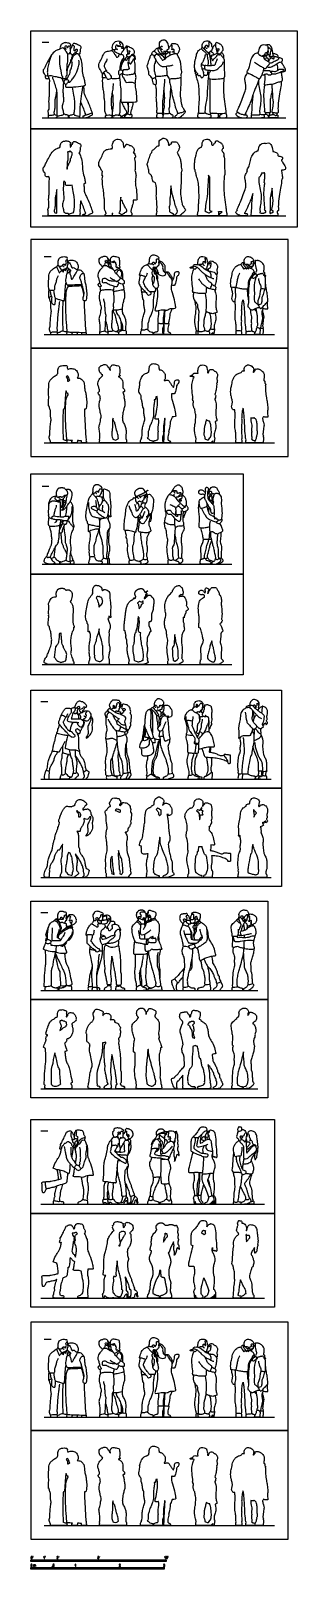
# Model space of a CAD drawing. Header units: millimetres. Extents: x 1 to 7, y 0.3 to 34.9.
import ezdxf

# ---------------------------------------------------------------- set-up
doc = ezdxf.new("R2010")
doc.units = ezdxf.units.MM
for name, color, linetype, true_color in [('AG-DIAGRAM', 7, 'Continuous', 0xfecc66), ('AG-GUIDE', 7, 'Continuous', 0xcccccc), ('AG-OUTLINE', 7, 'Continuous', 0x8000ff), ('AG-PEOPLE', 7, 'Continuous', 0x66ccff), ('N-SYMB', 7, 'Continuous', 0x800040), ('X-VPRT', 6, 'Continuous', 0xff00ff)]:
    doc.layers.add(name, color=color, linetype=linetype, true_color=true_color)

msp = doc.modelspace()

# ---------------------------------------------------------------- linework, layer by layer
at = {"layer": 'AG-DIAGRAM'}
for points in [[(1.265, 32.912), (6.752, 32.912)], [(1.265, 30.702), (6.752, 30.702)], [(1.316, 28.034), (6.498, 28.034)], [(1.316, 25.596), (6.498, 25.596)], [(1.265, 22.869), (5.532, 22.869)], [(1.265, 20.609), (5.532, 20.609)], [(1.24, 18.027), (6.421, 18.027)], [(1.24, 15.817), (6.421, 15.817)], [(1.24, 13.276), (6.117, 13.276)], [(1.24, 11.066), (6.117, 11.066)], [(1.24, 8.464), (6.269, 8.464)], [(1.24, 6.356), (6.269, 6.356)], [(1.316, 3.677), (6.498, 3.677)], [(1.316, 1.238), (6.498, 1.238)]]:
    msp.add_lwpolyline(points, dxfattribs=at)
at = {"layer": 'AG-GUIDE'}
for points in [[(1.265, 34.613), (1.418, 34.613)], [(1.316, 29.787), (1.468, 29.787)], [(1.265, 24.622), (1.418, 24.622)], [(1.24, 19.78), (1.392, 19.78)], [(1.24, 15.028), (1.392, 15.028)], [(1.24, 10.115), (1.392, 10.115)], [(1.316, 5.429), (1.468, 5.429)]]:
    msp.add_lwpolyline(points, dxfattribs=at)
at = {"layer": 'AG-OUTLINE'}
for points, knots in [([(2.252, 30.766), (2.224, 30.744), (2.203, 30.737), (2.182, 30.734), (2.178, 30.726), (2.179, 30.709), (2.188, 30.702), (2.203, 30.702), (2.23, 30.702), (2.283, 30.702), (2.306, 30.722), (2.345, 30.741), (2.387, 30.76), (2.402, 30.769), (2.405, 30.775), (2.4, 30.801), (2.389, 30.818), (2.391, 30.82), (2.393, 30.828), (2.378, 30.863), (2.338, 30.977), (2.27, 31.135), (2.222, 31.211), (2.211, 31.257), (2.216, 31.313), (2.207, 31.395), (2.203, 31.413), (2.202, 31.423), (2.222, 31.426), (2.248, 31.434), (2.234, 31.468), (2.224, 31.56), (2.172, 31.707), (2.177, 31.86), (2.146, 32.026), (2.112, 32.091), (2.094, 32.121), (2.097, 32.122), (2.102, 32.131), (2.117, 32.135), (2.116, 32.171), (2.129, 32.192), (2.117, 32.243), (2.144, 32.258), (2.132, 32.319), (2.114, 32.323), (2.079, 32.34), (2.065, 32.352), (2.042, 32.363), (2.022, 32.367), (1.997, 32.385), (1.967, 32.369), (1.958, 32.353), (1.954, 32.334), (1.957, 32.329), (1.95, 32.323), (1.936, 32.31), (1.925, 32.278), (1.915, 32.264), (1.906, 32.251), (1.903, 32.245), (1.901, 32.249), (1.898, 32.257), (1.906, 32.275), (1.897, 32.297), (1.894, 32.309), (1.893, 32.315), (1.894, 32.316), (1.902, 32.318), (1.916, 32.326), (1.913, 32.346), (1.892, 32.363), (1.874, 32.381), (1.843, 32.379), (1.801, 32.397), (1.781, 32.38), (1.741, 32.389), (1.723, 32.362), (1.694, 32.353), (1.681, 32.308), (1.664, 32.273), (1.67, 32.258), (1.672, 32.252), (1.669, 32.25), (1.653, 32.241), (1.631, 32.227), (1.559, 32.214), (1.466, 32.103), (1.41, 32.001), (1.343, 31.874), (1.334, 31.829), (1.29, 31.782), (1.285, 31.753), (1.292, 31.704), (1.326, 31.679), (1.334, 31.664), (1.336, 31.661), (1.332, 31.651), (1.328, 31.629), (1.342, 31.597), (1.361, 31.576), (1.399, 31.577), (1.412, 31.589), (1.417, 31.595), (1.423, 31.579), (1.437, 31.537), (1.413, 31.429), (1.435, 31.205), (1.408, 31.115), (1.419, 30.952), (1.421, 30.896), (1.393, 30.852), (1.399, 30.82), (1.408, 30.808), (1.399, 30.765), (1.407, 30.757), (1.408, 30.756), (1.402, 30.738), (1.401, 30.715), (1.407, 30.702), (1.441, 30.702), (1.492, 30.702), (1.563, 30.702), (1.605, 30.704), (1.606, 30.703), (1.613, 30.702), (1.632, 30.702), (1.723, 30.702), (1.832, 30.702), (1.856, 30.702), (1.862, 30.715), (1.861, 30.734), (1.857, 30.75), (1.846, 30.762), (1.823, 30.763), (1.795, 30.764), (1.779, 30.774), (1.758, 30.789), (1.759, 30.798), (1.746, 30.821), (1.748, 30.85), (1.728, 30.897), (1.719, 30.976), (1.76, 31.074), (1.751, 31.171), (1.746, 31.246), (1.735, 31.295), (1.746, 31.37), (1.747, 31.43), (1.752, 31.469), (1.756, 31.488), (1.759, 31.484), (1.763, 31.48), (1.767, 31.477), (1.769, 31.473), (1.775, 31.464), (1.785, 31.455), (1.79, 31.451), (1.787, 31.436), (1.794, 31.405), (1.801, 31.387), (1.845, 31.389), (1.903, 31.389), (1.945, 31.391), (1.951, 31.331), (1.964, 31.213), (2.003, 31.08), (1.992, 30.982), (1.992, 30.834), (1.978, 30.801), (1.975, 30.788), (1.977, 30.782), (1.936, 30.761), (1.881, 30.75), (1.868, 30.744), (1.863, 30.722), (1.869, 30.702), (1.892, 30.702), (1.952, 30.702), (2.06, 30.702), (2.103, 30.702), (2.116, 30.71), (2.115, 30.743), (2.121, 30.752), (2.115, 30.805), (2.123, 30.935), (2.133, 31.029), (2.134, 31.044), (2.146, 31.018), (2.167, 30.967), (2.219, 30.844), (2.237, 30.782), (2.246, 30.767), (2.252, 30.766)], [0.002965, 0.002965, 0.002965, 0.002965, 0.09256, 0.185119, 0.277679, 0.370239, 0.462798, 0.555358, 0.647918, 0.740477, 0.833037, 0.925597, 1.018156, 1.110716, 1.203276, 1.289643, 1.289643, 1.289643, 1.409091, 1.74375, 2.379097, 3.147487, 3.682766, 4.059629, 4.496127, 5.00957, 5.315427, 5.315427, 5.315427, 5.66534, 5.960876, 6.509094, 7.225281, 7.943996, 8.678578, 9.271957, 9.271957, 9.271957, 9.432403, 9.647906, 9.969845, 10.26358, 10.646314, 10.942552, 11.358348, 11.600263, 11.948509, 12.205941, 12.484511, 12.74863, 13.048669, 13.357748, 13.616101, 13.875785, 13.875785, 13.875785, 14.180977, 14.503047, 14.775133, 14.943411, 14.943411, 14.943411, 15.135206, 15.384053, 15.658817, 15.907288, 15.907288, 15.907288, 15.983768, 16.227698, 16.459077, 16.757097, 17.036297, 17.350794, 17.725942, 18.002376, 18.343221, 18.64954, 18.945837, 19.332887, 19.685132, 19.945681, 19.945681, 19.945681, 20.040643, 20.383383, 20.85039, 21.524049, 22.174672, 22.844139, 23.237745, 23.67943, 23.986019, 24.373134, 24.774538, 24.887562, 24.887562, 24.887562, 25.211662, 25.544919, 25.83926, 26.173373, 26.459517, 26.459517, 26.459517, 26.883656, 27.488908, 28.337693, 28.921575, 29.636035, 30.072311, 30.466923, 30.774643, 31.003931, 31.391457, 31.453366, 31.453366, 31.453366, 31.620644, 31.787923, 31.955201, 32.12248, 32.289758, 32.289758, 32.289758, 32.311593, 32.429725, 32.547856, 32.665988, 32.78412, 32.902251, 33.020383, 33.138515, 33.256646, 33.374778, 33.49291, 33.611041, 33.611041, 33.611041, 33.897032, 34.212345, 34.613148, 35.117458, 35.704455, 36.27273, 36.762784, 37.16512, 37.65899, 38.108827, 38.542208, 38.542208, 38.542208, 38.675433, 38.675433, 38.675433, 38.800373, 38.970334, 38.970334, 38.970334, 39.362874, 39.586676, 39.944936, 40.488126, 40.488126, 40.488126, 41.262623, 41.921212, 42.505417, 43.195656, 43.527666, 43.760564, 43.760564, 43.760564, 43.921761, 44.082957, 44.244153, 44.405349, 44.566545, 44.727741, 44.888938, 45.050134, 45.21133, 45.21133, 45.21133, 45.579597, 46.407311, 46.563468, 46.563468, 46.563468, 47.091384, 47.757986, 48.21631, 48.460589, 48.460589, 48.460589, 48.460589]), ([(3.343, 32.007), (3.351, 32.008), (3.375, 32.017), (3.365, 32.075), (3.34, 32.111), (3.321, 32.12), (3.313, 32.121), (3.326, 32.133), (3.347, 32.162), (3.338, 32.224), (3.31, 32.239), (3.283, 32.282), (3.233, 32.286), (3.219, 32.301), (3.175, 32.322), (3.154, 32.313), (3.148, 32.293), (3.149, 32.284), (3.145, 32.281), (3.134, 32.27), (3.121, 32.25), (3.112, 32.243), (3.108, 32.239), (3.107, 32.245), (3.1, 32.259), (3.096, 32.274), (3.094, 32.282), (3.096, 32.286), (3.096, 32.29), (3.093, 32.294), (3.092, 32.296), (3.091, 32.304), (3.089, 32.326), (3.086, 32.358), (3.064, 32.382), (3.054, 32.388), (3.05, 32.396), (3.041, 32.416), (2.977, 32.436), (2.917, 32.422), (2.896, 32.395), (2.865, 32.363), (2.845, 32.316), (2.844, 32.257), (2.85, 32.241), (2.853, 32.233), (2.85, 32.231), (2.841, 32.222), (2.84, 32.216), (2.839, 32.212), (2.838, 32.212), (2.833, 32.215), (2.822, 32.217), (2.761, 32.196), (2.718, 32.2), (2.67, 32.167), (2.637, 32.112), (2.592, 31.995), (2.544, 31.93), (2.539, 31.877), (2.542, 31.835), (2.57, 31.788), (2.589, 31.763), (2.592, 31.744), (2.612, 31.715), (2.623, 31.703), (2.624, 31.702), (2.619, 31.678), (2.619, 31.633), (2.612, 31.598), (2.626, 31.601), (2.635, 31.602), (2.627, 31.581), (2.614, 31.534), (2.63, 31.457), (2.625, 31.342), (2.654, 31.293), (2.654, 31.143), (2.674, 31.058), (2.67, 30.885), (2.669, 30.837), (2.703, 30.776), (2.706, 30.76), (2.707, 30.757), (2.698, 30.746), (2.683, 30.737), (2.681, 30.72), (2.687, 30.702), (2.708, 30.702), (2.777, 30.702), (2.826, 30.702), (2.837, 30.706), (2.843, 30.712), (2.845, 30.734), (2.84, 30.757), (2.843, 30.758), (2.846, 30.759), (2.847, 30.762), (2.85, 30.76), (2.853, 30.758), (2.856, 30.756), (2.852, 30.728), (2.852, 30.709), (2.858, 30.702), (2.886, 30.702), (2.952, 30.702), (3.011, 30.702), (3.033, 30.702), (3.042, 30.711), (3.045, 30.725), (3.042, 30.746), (3.029, 30.751), (3.009, 30.752), (2.992, 30.761), (3.001, 30.767), (3.034, 30.839), (3.011, 30.945), (3.027, 31.063), (3.036, 31.121), (3.037, 31.097), (3.04, 31.063), (3.043, 31.054), (3.057, 31.051), (3.067, 31.05), (3.078, 31.014), (3.104, 30.947), (3.154, 30.864), (3.173, 30.835), (3.174, 30.804), (3.164, 30.795), (3.16, 30.792), (3.157, 30.793), (3.15, 30.793), (3.142, 30.786), (3.12, 30.765), (3.102, 30.755), (3.073, 30.745), (3.065, 30.734), (3.063, 30.72), (3.064, 30.712), (3.075, 30.702), (3.132, 30.702), (3.147, 30.702), (3.15, 30.702), (3.169, 30.702), (3.241, 30.702), (3.266, 30.702), (3.274, 30.702), (3.287, 30.728), (3.287, 30.752), (3.276, 30.776), (3.27, 30.783), (3.267, 30.784), (3.267, 30.784), (3.265, 30.795), (3.263, 30.82), (3.282, 30.893), (3.309, 30.966), (3.317, 31.023), (3.315, 31.044), (3.314, 31.055), (3.33, 31.055), (3.372, 31.057), (3.408, 31.058), (3.396, 31.103), (3.393, 31.291), (3.364, 31.408), (3.364, 31.456), (3.363, 31.478), (3.365, 31.478), (3.372, 31.481), (3.361, 31.517), (3.382, 31.567), (3.377, 31.65), (3.363, 31.701), (3.353, 31.726), (3.353, 31.726), (3.361, 31.748), (3.361, 31.809), (3.364, 31.906), (3.347, 31.975), (3.344, 31.997), (3.343, 32.007)], [0.274933, 0.274933, 0.274933, 0.274933, 0.570228, 0.981925, 1.37139, 1.620344, 1.620344, 1.620344, 2.031393, 2.451634, 2.767703, 3.162438, 3.541142, 3.808248, 4.193725, 4.444887, 4.742068, 4.742068, 4.742068, 4.911212, 5.21492, 5.448191, 5.448191, 5.448191, 5.709413, 5.966316, 5.966316, 5.966316, 6.146716, 6.226275, 6.226275, 6.226275, 6.473855, 6.823494, 7.155798, 7.155798, 7.155798, 7.46023, 7.911833, 8.348946, 8.677087, 9.045991, 9.459422, 9.888789, 10.171827, 10.171827, 10.171827, 10.321243, 10.528141, 10.528141, 10.528141, 10.540739, 10.761178, 11.207279, 11.589537, 11.99989, 12.459461, 13.098672, 13.611952, 14.010765, 14.378638, 14.799523, 15.112658, 15.36303, 15.750822, 15.799418, 15.799418, 15.799418, 16.289141, 16.578466, 16.800117, 16.800117, 16.800117, 17.269603, 17.782677, 18.379739, 18.816389, 19.485412, 20.060126, 20.789227, 21.207371, 21.683885, 21.831096, 21.831096, 21.831096, 21.929814, 22.028533, 22.127252, 22.22597, 22.324689, 22.423407, 22.522126, 22.620844, 22.719563, 22.719563, 22.719563, 22.852785, 22.852785, 22.852785, 22.950323, 22.950323, 22.950323, 23.04861, 23.146897, 23.245184, 23.343471, 23.441758, 23.540046, 23.638333, 23.73662, 23.834907, 23.933194, 24.031482, 24.031482, 24.031482, 24.519183, 25.132164, 25.890778, 25.890778, 25.890778, 26.244041, 26.432861, 26.62868, 26.62868, 26.62868, 27.236041, 27.789661, 28.123613, 28.418896, 28.6532, 28.6532, 28.6532, 28.685772, 28.76431, 28.842848, 28.921386, 28.999924, 29.078462, 29.157, 29.235538, 29.314076, 29.392614, 29.392614, 29.392614, 29.422665, 29.515504, 29.608342, 29.701181, 29.79402, 29.886858, 29.979697, 30.072536, 30.082092, 30.082092, 30.082092, 30.420565, 30.911374, 31.426976, 31.848239, 32.165953, 32.165953, 32.165953, 32.363503, 32.743043, 33.066176, 33.854544, 34.496278, 34.958997, 34.958997, 34.958997, 35.016163, 35.336051, 35.766251, 36.280624, 36.790457, 36.790457, 36.790457, 36.803284, 37.312828, 37.88773, 38.358625, 38.679002, 38.679002, 38.679002, 38.679002]), ([(4.306, 32.131), (4.31, 32.134), (4.318, 32.153), (4.34, 32.172), (4.34, 32.203), (4.366, 32.229), (4.347, 32.269), (4.346, 32.295), (4.326, 32.319), (4.321, 32.351), (4.276, 32.365), (4.25, 32.374), (4.215, 32.368), (4.184, 32.375), (4.176, 32.344), (4.18, 32.337), (4.182, 32.334), (4.174, 32.328), (4.158, 32.316), (4.143, 32.3), (4.126, 32.293), (4.119, 32.288), (4.116, 32.286), (4.113, 32.291), (4.108, 32.302), (4.103, 32.309), (4.115, 32.331), (4.096, 32.383), (4.069, 32.425), (3.981, 32.47), (3.89, 32.39), (3.898, 32.335), (3.904, 32.299), (3.903, 32.287), (3.903, 32.286), (3.901, 32.286), (3.898, 32.286), (3.896, 32.283), (3.895, 32.281), (3.882, 32.279), (3.857, 32.269), (3.827, 32.251), (3.815, 32.222), (3.794, 32.211), (3.787, 32.201), (3.783, 32.196), (3.783, 32.196), (3.77, 32.196), (3.748, 32.18), (3.732, 32.152), (3.729, 32.14), (3.736, 32.133), (3.738, 32.13), (3.729, 32.123), (3.71, 32.106), (3.686, 32.041), (3.652, 31.928), (3.624, 31.859), (3.645, 31.812), (3.661, 31.755), (3.673, 31.712), (3.668, 31.656), (3.699, 31.648), (3.729, 31.612), (3.728, 31.586), (3.739, 31.583), (3.742, 31.583), (3.743, 31.57), (3.746, 31.546), (3.746, 31.485), (3.785, 31.456), (3.811, 31.448), (3.82, 31.449), (3.823, 31.428), (3.829, 31.387), (3.839, 31.342), (3.844, 31.275), (3.83, 31.153), (3.848, 31.044), (3.849, 30.957), (3.857, 30.885), (3.846, 30.851), (3.843, 30.813), (3.853, 30.805), (3.856, 30.803), (3.847, 30.777), (3.84, 30.74), (3.842, 30.719), (3.85, 30.702), (3.881, 30.702), (3.948, 30.702), (3.976, 30.702), (3.983, 30.708), (3.984, 30.71), (3.984, 30.709), (3.987, 30.702), (3.999, 30.702), (4.076, 30.702), (4.162, 30.702), (4.211, 30.702), (4.218, 30.718), (4.216, 30.751), (4.206, 30.761), (4.181, 30.766), (4.158, 30.778), (4.13, 30.803), (4.132, 30.804), (4.139, 30.811), (4.127, 30.85), (4.123, 30.908), (4.147, 30.957), (4.135, 31.024), (4.138, 31.102), (4.159, 31.197), (4.155, 31.275), (4.16, 31.343), (4.163, 31.377), (4.169, 31.346), (4.177, 31.283), (4.198, 31.175), (4.225, 31.107), (4.259, 30.948), (4.283, 30.884), (4.303, 30.862), (4.304, 30.818), (4.312, 30.809), (4.314, 30.808), (4.304, 30.786), (4.298, 30.761), (4.286, 30.752), (4.253, 30.736), (4.251, 30.723), (4.257, 30.702), (4.305, 30.702), (4.362, 30.702), (4.391, 30.734), (4.466, 30.791), (4.492, 30.828), (4.494, 30.841), (4.49, 30.853), (4.467, 30.872), (4.467, 30.875), (4.461, 30.891), (4.438, 30.918), (4.42, 30.942), (4.414, 30.975), (4.404, 31.035), (4.379, 31.192), (4.38, 31.282), (4.393, 31.404), (4.397, 31.518), (4.394, 31.584), (4.392, 31.615), (4.396, 31.619), (4.405, 31.631), (4.387, 31.661), (4.397, 31.694), (4.415, 31.716), (4.396, 31.772), (4.397, 31.821), (4.389, 31.899), (4.377, 31.983), (4.339, 32.052), (4.324, 32.097), (4.312, 32.12), (4.306, 32.131)], [-7.320237, -7.320237, -7.320237, -7.320237, -7.065617, -6.752512, -6.444158, -6.120334, -5.75903, -5.468433, -5.156324, -4.844902, -4.470398, -4.162316, -3.822867, -3.527543, -3.2342, -3.08087, -3.08087, -3.08087, -2.764494, -2.497362, -2.255242, -2.055531, -2.055531, -2.055531, -1.868364, -1.689477, -1.428951, -1.017501, -0.60272, -0.073929, 0.504802, 0.922119, 1.30177, 1.342283, 1.342283, 1.342283, 1.468181, 1.558936, 1.558936, 1.558936, 1.92429, 2.259668, 2.57014, 2.841987, 3.084892, 3.084892, 3.084892, 3.102774, 3.448064, 3.771228, 3.991981, 4.065417, 4.065417, 4.065417, 4.400658, 4.873273, 5.507786, 5.991213, 6.385825, 6.825111, 7.221223, 7.618242, 7.915769, 8.301269, 8.591363, 8.694616, 8.694616, 8.694616, 9.045639, 9.478364, 9.867678, 10.198057, 10.198057, 10.198057, 10.650962, 11.034724, 11.497643, 12.135673, 12.742542, 13.281196, 13.756708, 14.10712, 14.462594, 14.577355, 14.577355, 14.577355, 14.7023, 14.827245, 14.952191, 15.077136, 15.202081, 15.327027, 15.384353, 15.384353, 15.384353, 15.404855, 15.551708, 15.69856, 15.845412, 15.992264, 16.139117, 16.285969, 16.432821, 16.579673, 16.726526, 16.726526, 16.726526, 16.806304, 17.173563, 17.61568, 18.026656, 18.487996, 19.001119, 19.559693, 20.070111, 20.646948, 20.646948, 20.646948, 21.15167, 21.753054, 22.258865, 22.989083, 23.454906, 23.762602, 24.156553, 24.226538, 24.226538, 24.226538, 24.357906, 24.489275, 24.620644, 24.752012, 24.883381, 25.01475, 25.146118, 25.277487, 25.408856, 25.540225, 25.671593, 25.802962, 25.802962, 25.802962, 25.88241, 26.272662, 26.583204, 26.897769, 27.346142, 27.956568, 28.461785, 28.983362, 29.601565, 30.143076, 30.143076, 30.143076, 30.311593, 30.646048, 30.975322, 31.264142, 31.682733, 32.094192, 32.595052, 33.130973, 33.635572, 34.027043, 34.380503, 34.380503, 34.380503, 34.380503]), ([(5.307, 32.172), (5.308, 32.178), (5.315, 32.198), (5.341, 32.218), (5.343, 32.243), (5.331, 32.265), (5.333, 32.303), (5.307, 32.32), (5.289, 32.353), (5.241, 32.367), (5.211, 32.392), (5.181, 32.394), (5.163, 32.369), (5.164, 32.356), (5.165, 32.353), (5.159, 32.347), (5.148, 32.335), (5.132, 32.325), (5.122, 32.302), (5.107, 32.295), (5.101, 32.291), (5.097, 32.289), (5.095, 32.291), (5.09, 32.296), (5.079, 32.301), (5.082, 32.329), (5.077, 32.359), (5.052, 32.385), (5.042, 32.396), (5.04, 32.398), (5.039, 32.403), (5.035, 32.412), (5.023, 32.422), (4.996, 32.428), (4.963, 32.432), (4.902, 32.417), (4.887, 32.377), (4.864, 32.345), (4.868, 32.31), (4.869, 32.292), (4.87, 32.283), (4.87, 32.283), (4.868, 32.283), (4.863, 32.276), (4.847, 32.261), (4.85, 32.254), (4.851, 32.252), (4.832, 32.246), (4.794, 32.227), (4.744, 32.159), (4.728, 32.053), (4.705, 31.989), (4.698, 31.899), (4.696, 31.844), (4.697, 31.827), (4.691, 31.807), (4.693, 31.766), (4.695, 31.75), (4.715, 31.738), (4.707, 31.697), (4.718, 31.681), (4.724, 31.678), (4.725, 31.678), (4.729, 31.65), (4.736, 31.594), (4.788, 31.465), (4.788, 31.315), (4.803, 31.136), (4.788, 30.997), (4.781, 30.887), (4.782, 30.842), (4.784, 30.827), (4.784, 30.825), (4.773, 30.799), (4.762, 30.738), (4.764, 30.717), (4.78, 30.702), (4.83, 30.702), (4.957, 30.702), (5.016, 30.702), (5.034, 30.702), (5.039, 30.702), (5.07, 30.702), (5.167, 30.702), (5.222, 30.702), (5.233, 30.707), (5.237, 30.714), (5.236, 30.745), (5.23, 30.772), (5.232, 30.798), (5.235, 30.797), (5.261, 30.795), (5.29, 30.796), (5.314, 30.797), (5.302, 30.782), (5.286, 30.762), (5.259, 30.757), (5.256, 30.736), (5.255, 30.719), (5.26, 30.702), (5.281, 30.702), (5.355, 30.702), (5.401, 30.702), (5.417, 30.707), (5.423, 30.721), (5.423, 30.752), (5.419, 30.782), (5.404, 30.817), (5.406, 30.821), (5.41, 30.84), (5.391, 30.913), (5.37, 31.129), (5.348, 31.305), (5.353, 31.485), (5.363, 31.551), (5.361, 31.583), (5.361, 31.598), (5.362, 31.598), (5.373, 31.607), (5.376, 31.638), (5.379, 31.734), (5.362, 31.79), (5.376, 31.842), (5.369, 31.919), (5.371, 31.994), (5.356, 32.03), (5.348, 32.047), (5.352, 32.049), (5.355, 32.076), (5.35, 32.121), (5.328, 32.144), (5.314, 32.163), (5.307, 32.172)], [0.988831, 0.988831, 0.988831, 0.988831, 1.280819, 1.604466, 1.87224, 2.156918, 2.49818, 2.803239, 3.145842, 3.544417, 3.90113, 4.190905, 4.517427, 4.618626, 4.618626, 4.618626, 4.898282, 5.149271, 5.429578, 5.65395, 5.848582, 5.848582, 5.848582, 5.998722, 6.186622, 6.473858, 6.794723, 7.176451, 7.260628, 7.260628, 7.260628, 7.476027, 7.697321, 7.989719, 8.330746, 8.764293, 9.129149, 9.480686, 9.812966, 10.109053, 10.109053, 10.109053, 10.110905, 10.296018, 10.571185, 10.654737, 10.654737, 10.654737, 11.095286, 11.613013, 12.201922, 12.677946, 13.252457, 13.619046, 13.619046, 13.619046, 14.067803, 14.292147, 14.53887, 14.89478, 15.162418, 15.204618, 15.204618, 15.204618, 15.728336, 16.390929, 17.09901, 17.866609, 18.552194, 19.15173, 19.559332, 19.639934, 19.639934, 19.639934, 19.811087, 19.982239, 20.153392, 20.324545, 20.495698, 20.666851, 20.732426, 20.732426, 20.732426, 20.889641, 21.046856, 21.204071, 21.361286, 21.518501, 21.675716, 21.675716, 21.675716, 21.72167, 22.087567, 22.087567, 22.087567, 22.197208, 22.30685, 22.416491, 22.526133, 22.635774, 22.745415, 22.855057, 22.964698, 23.07434, 23.183981, 23.293623, 23.403264, 23.403264, 23.403264, 23.581894, 24.075948, 24.920944, 25.718765, 26.473259, 26.935276, 27.317291, 27.317291, 27.317291, 27.34682, 27.703087, 28.266665, 28.703004, 29.111852, 29.6144, 30.113341, 30.543496, 30.543496, 30.543496, 30.814676, 31.216004, 31.535158, 31.871771, 31.871771, 31.871771, 31.871771]), ([(6.651, 31.733), (6.665, 31.73), (6.691, 31.73), (6.738, 31.743), (6.745, 31.777), (6.745, 31.797), (6.726, 31.83), (6.692, 31.874), (6.665, 31.93), (6.653, 31.959), (6.653, 31.96), (6.665, 31.966), (6.679, 31.987), (6.674, 32.022), (6.654, 32.036), (6.619, 32.048), (6.599, 32.049), (6.593, 32.044), (6.592, 32.043), (6.584, 32.05), (6.576, 32.057), (6.568, 32.064), (6.569, 32.066), (6.573, 32.079), (6.572, 32.116), (6.489, 32.147), (6.469, 32.15), (6.458, 32.152), (6.457, 32.158), (6.454, 32.183), (6.451, 32.241), (6.407, 32.332), (6.355, 32.347), (6.311, 32.342), (6.292, 32.334), (6.29, 32.334), (6.268, 32.338), (6.216, 32.345), (6.138, 32.276), (6.137, 32.202), (6.127, 32.189), (6.125, 32.174), (6.124, 32.165), (6.112, 32.167), (6.078, 32.153), (6.04, 32.128), (5.978, 32.047), (5.942, 31.923), (5.926, 31.805), (5.884, 31.764), (5.873, 31.726), (5.884, 31.713), (5.889, 31.71), (5.863, 31.676), (5.823, 31.604), (5.826, 31.553), (5.845, 31.468), (5.852, 31.399), (5.851, 31.342), (5.796, 31.188), (5.72, 31.002), (5.685, 30.915), (5.653, 30.848), (5.652, 30.838), (5.659, 30.829), (5.66, 30.828), (5.645, 30.806), (5.63, 30.796), (5.624, 30.775), (5.636, 30.756), (5.678, 30.73), (5.73, 30.702), (5.758, 30.702), (5.811, 30.702), (5.868, 30.702), (5.884, 30.709), (5.884, 30.741), (5.872, 30.759), (5.854, 30.757), (5.824, 30.758), (5.814, 30.761), (5.813, 30.761), (5.814, 30.761), (5.823, 30.763), (5.839, 30.781), (5.932, 31), (5.969, 31.085), (5.991, 31.161), (6.005, 31.203), (6.005, 31.206), (6.006, 31.181), (6.005, 31.131), (5.988, 31.051), (5.987, 30.94), (5.977, 30.812), (5.969, 30.774), (5.977, 30.768), (5.978, 30.768), (5.971, 30.748), (5.971, 30.722), (5.971, 30.702), (5.999, 30.702), (6.114, 30.702), (6.19, 30.702), (6.214, 30.702), (6.22, 30.702), (6.247, 30.702), (6.331, 30.702), (6.369, 30.702), (6.38, 30.702), (6.383, 30.702), (6.389, 30.702), (6.414, 30.702), (6.495, 30.702), (6.541, 30.702), (6.568, 30.702), (6.567, 30.715), (6.571, 30.732), (6.57, 30.75), (6.563, 30.762), (6.557, 30.765), (6.554, 30.765), (6.553, 30.771), (6.552, 30.785), (6.552, 30.803), (6.552, 30.812), (6.559, 30.812), (6.575, 30.813), (6.586, 30.822), (6.577, 30.89), (6.585, 31.037), (6.611, 31.238), (6.648, 31.397), (6.654, 31.483), (6.657, 31.525), (6.666, 31.53), (6.68, 31.548), (6.661, 31.633), (6.656, 31.698), (6.651, 31.733)], [0, 0, 0, 0, 0.373525, 0.759601, 1.079274, 1.331949, 1.675066, 2.11496, 2.680179, 2.680179, 2.680179, 2.689853, 3.034544, 3.361871, 3.641643, 3.996713, 4.269537, 4.35102, 4.35102, 4.35102, 4.678657, 4.678657, 4.678657, 4.768832, 5.122553, 5.644302, 5.98158, 5.98158, 5.98158, 6.150306, 6.636753, 7.205438, 7.614782, 8.07396, 8.07396, 8.07396, 8.133993, 8.602703, 9.171695, 9.650804, 9.874811, 10.156775, 10.156775, 10.156775, 10.505606, 10.88263, 11.499875, 12.18039, 12.799809, 13.239428, 13.599847, 13.756545, 13.756545, 13.756545, 14.102307, 14.448069, 14.793831, 15.139592, 15.485354, 15.831116, 16.176877, 16.522639, 16.868401, 17.214163, 17.251687, 17.251687, 17.251687, 17.370215, 17.488744, 17.607272, 17.725801, 17.844329, 17.962858, 18.081386, 18.199915, 18.318443, 18.436972, 18.5555, 18.674029, 18.792557, 18.802581, 18.802581, 18.802581, 18.814842, 19.160603, 19.506365, 19.852127, 20.197888, 20.216807, 20.216807, 20.216807, 20.714555, 21.232358, 21.858017, 22.557667, 22.903388, 22.948474, 22.948474, 22.948474, 23.107444, 23.266415, 23.425386, 23.584356, 23.708156, 23.708156, 23.708156, 23.760478, 23.873501, 23.986524, 24.041666, 24.041666, 24.041666, 24.082314, 24.195337, 24.30836, 24.421383, 24.534406, 24.647429, 24.760452, 24.873475, 24.961411, 24.961411, 24.961411, 25.220994, 25.526052, 25.526052, 25.526052, 25.672313, 25.894169, 26.301281, 27.01126, 27.853895, 28.596117, 29.24725, 29.24725, 29.24725, 29.544363, 30.067949, 30.665922, 30.665922, 30.665922, 30.665922]), ([(1.946, 32.116), (1.941, 32.113), (1.934, 32.107), (1.946, 32.093), (1.941, 32.078), (1.929, 32.044), (1.923, 32.01), (1.899, 32), (1.902, 31.967), (1.908, 31.954), (1.894, 31.927), (1.867, 31.872), (1.839, 31.804), (1.832, 31.771), (1.829, 31.754), (1.826, 31.768), (1.816, 31.794), (1.832, 31.813), (1.829, 31.915), (1.849, 31.952), (1.84, 32.084), (1.843, 32.124), (1.839, 32.138), (1.844, 32.141), (1.853, 32.147), (1.882, 32.139), (1.892, 32.152), (1.889, 32.164), (1.893, 32.169), (1.893, 32.169), (1.894, 32.166), (1.897, 32.161), (1.896, 32.142), (1.922, 32.145), (1.939, 32.123), (1.944, 32.119), (1.946, 32.116)], [0.776514, 0.776514, 0.776514, 0.776514, 0.981902, 1.194834, 1.416661, 1.765388, 2.095418, 2.35962, 2.733526, 2.733526, 2.733526, 3.240914, 3.741391, 4.143753, 4.143753, 4.143753, 4.445214, 4.735606, 5.290104, 5.690659, 6.349303, 6.710811, 6.710811, 6.710811, 6.940277, 7.238563, 7.442089, 7.664177, 7.701328, 7.701328, 7.701328, 7.875687, 8.092376, 8.353431, 8.647466, 8.826519, 8.826519, 8.826519, 8.826519]), ([(4.928, 30.813), (4.934, 30.821), (4.938, 30.86), (4.947, 30.978), (4.995, 31.199), (4.987, 31.345), (5.004, 31.475), (5.006, 31.568), (5.012, 31.609), (5.013, 31.616), (5.014, 31.605), (5.017, 31.586), (5.033, 31.578), (5.038, 31.576), (5.039, 31.494), (5.041, 31.348), (5.036, 30.924), (5.038, 30.836), (5.055, 30.806), (5.078, 30.804), (5.089, 30.804), (5.072, 30.787), (5.04, 30.777), (5.03, 30.773), (5.029, 30.773), (5.012, 30.774), (4.983, 30.774), (4.928, 30.813)], [5.811455, 5.811455, 5.811455, 5.811455, 6.142213, 6.776686, 7.645513, 8.343119, 8.994368, 9.610476, 9.760368, 9.760368, 9.760368, 10.098861, 10.231054, 10.231054, 10.231054, 11.128178, 12.295739, 12.819375, 13.139538, 13.346475, 13.346475, 13.346475, 13.570097, 13.570097, 13.570097, 13.575764, 13.746916, 13.746916, 13.746916, 13.746916]), ([(6.266, 31.672), (6.273, 31.655), (6.285, 31.618), (6.274, 31.542), (6.266, 31.469), (6.262, 31.445), (6.273, 31.442), (6.277, 31.442), (6.274, 31.416), (6.269, 31.364), (6.252, 31.233), (6.26, 31.102), (6.27, 30.975), (6.276, 30.858), (6.27, 30.821), (6.29, 30.816), (6.3, 30.815), (6.3, 30.814), (6.3, 30.807), (6.298, 30.787), (6.289, 30.779), (6.283, 30.776), (6.283, 30.776), (6.276, 30.775), (6.266, 30.772), (6.251, 30.765), (6.247, 30.763), (6.244, 30.764), (6.234, 30.764), (6.216, 30.762), (6.162, 30.772), (6.164, 30.773), (6.173, 30.785), (6.161, 30.849), (6.183, 30.949), (6.2, 31.119), (6.187, 31.253), (6.144, 31.419), (6.14, 31.504), (6.139, 31.547), (6.141, 31.556), (6.144, 31.565), (6.147, 31.574), (6.149, 31.574), (6.159, 31.573), (6.174, 31.59), (6.197, 31.637), (6.209, 31.668), (6.222, 31.665), (6.237, 31.659), (6.259, 31.669), (6.266, 31.672)], [0, 0, 0, 0, 0.429824, 0.943426, 1.45036, 1.719704, 1.815257, 1.815257, 1.815257, 2.324696, 2.986769, 3.659834, 4.327451, 4.925704, 5.245387, 5.519061, 5.519061, 5.519061, 5.546775, 5.791114, 6.040975, 6.040975, 6.040975, 6.041047, 6.116254, 6.145033, 6.145033, 6.145033, 6.217655, 6.376626, 6.376626, 6.376626, 6.443325, 6.908909, 7.545724, 8.30153, 8.985363, 9.738002, 10.39663, 10.39663, 10.39663, 10.435959, 10.435959, 10.435959, 10.492892, 10.788967, 11.276035, 11.276035, 11.276035, 11.632972, 11.778454, 11.778454, 11.778454, 11.778454]), ([(1.543, 30.781), (1.544, 30.783), (1.544, 30.796), (1.532, 30.824), (1.552, 30.877), (1.559, 30.925), (1.559, 31.061), (1.564, 31.148), (1.585, 31.194), (1.593, 31.262), (1.594, 31.295), (1.599, 31.258), (1.596, 31.176), (1.598, 30.94), (1.601, 30.809), (1.597, 30.768), (1.598, 30.761), (1.565, 30.766), (1.552, 30.773), (1.543, 30.781)], [6.349688, 6.349688, 6.349688, 6.349688, 6.449229, 6.814003, 7.237399, 7.640601, 8.308921, 8.844386, 9.248821, 9.822567, 9.822567, 9.822567, 10.44462, 11.334595, 12.027234, 12.251849, 12.251849, 12.251849, 12.446246, 12.446246, 12.446246, 12.446246]), ([(6.441, 31.329), (6.444, 31.306), (6.452, 31.239), (6.443, 31.138), (6.467, 31.091), (6.458, 30.968), (6.432, 30.831), (6.441, 30.821), (6.455, 30.819), (6.465, 30.818), (6.465, 30.816), (6.464, 30.808), (6.463, 30.787), (6.453, 30.779), (6.447, 30.776), (6.447, 30.776), (6.44, 30.775), (6.427, 30.771), (6.408, 30.761), (6.401, 30.758), (6.4, 30.759), (6.396, 30.763), (6.392, 30.765), (6.39, 30.765), (6.389, 30.771), (6.388, 30.785), (6.388, 30.803), (6.388, 30.816), (6.392, 30.817), (6.403, 30.822), (6.397, 30.86), (6.392, 31.011), (6.395, 31.107), (6.421, 31.222), (6.434, 31.293), (6.441, 31.329)], [0.784953, 0.784953, 0.784953, 0.784953, 1.164713, 1.788308, 2.196661, 2.853945, 3.501281, 3.679763, 3.916013, 3.916013, 3.916013, 3.987748, 4.232087, 4.481948, 4.481948, 4.481948, 4.48202, 4.557227, 4.611055, 4.611055, 4.611055, 4.652897, 4.740833, 4.740833, 4.740833, 5.000416, 5.305473, 5.305473, 5.305473, 5.434832, 5.773999, 6.464073, 7.054234, 7.675369, 8.285369, 8.285369, 8.285369, 8.285369]), ([(3.081, 26.738), (3.088, 26.739), (3.106, 26.741), (3.12, 26.75), (3.123, 26.781), (3.113, 26.802), (3.099, 26.814), (3.085, 26.828), (3.079, 26.833), (3.081, 26.857), (3.087, 26.92), (3.079, 27.015), (3.028, 27.054), (2.996, 27.084), (2.988, 27.084), (2.986, 27.083), (2.985, 27.086), (2.984, 27.088), (2.983, 27.091), (2.99, 27.091), (3.008, 27.1), (3.038, 27.111), (2.999, 27.136), (3.006, 27.15), (3.024, 27.196), (3.013, 27.249), (3.008, 27.302), (2.986, 27.335), (2.927, 27.338), (2.886, 27.35), (2.831, 27.35), (2.796, 27.29), (2.794, 27.256), (2.801, 27.243), (2.805, 27.239), (2.805, 27.238), (2.805, 27.235), (2.802, 27.23), (2.801, 27.228), (2.796, 27.23), (2.787, 27.236), (2.779, 27.26), (2.767, 27.281), (2.753, 27.293), (2.747, 27.3), (2.746, 27.301), (2.745, 27.305), (2.741, 27.314), (2.738, 27.321), (2.722, 27.346), (2.689, 27.357), (2.651, 27.36), (2.632, 27.342), (2.594, 27.337), (2.582, 27.324), (2.542, 27.291), (2.548, 27.236), (2.558, 27.215), (2.555, 27.18), (2.596, 27.159), (2.609, 27.124), (2.625, 27.126), (2.631, 27.129), (2.628, 27.122), (2.621, 27.1), (2.603, 27.076), (2.561, 27.045), (2.505, 26.938), (2.534, 26.867), (2.553, 26.804), (2.558, 26.77), (2.559, 26.761), (2.552, 26.761), (2.537, 26.73), (2.523, 26.72), (2.539, 26.675), (2.553, 26.67), (2.563, 26.668), (2.567, 26.668), (2.569, 26.647), (2.571, 26.613), (2.569, 26.598), (2.575, 26.595), (2.577, 26.594), (2.571, 26.572), (2.561, 26.529), (2.536, 26.415), (2.569, 26.353), (2.571, 26.275), (2.588, 26.243), (2.603, 26.172), (2.576, 26.127), (2.58, 26.081), (2.564, 26.019), (2.536, 25.946), (2.564, 25.843), (2.57, 25.739), (2.561, 25.679), (2.56, 25.662), (2.562, 25.658), (2.556, 25.635), (2.557, 25.613), (2.562, 25.596), (2.583, 25.596), (2.646, 25.596), (2.721, 25.596), (2.762, 25.596), (2.766, 25.596), (2.771, 25.596), (2.789, 25.596), (2.822, 25.596), (2.89, 25.596), (2.932, 25.596), (2.945, 25.596), (3.009, 25.596), (3.121, 25.596), (3.157, 25.596), (3.165, 25.606), (3.168, 25.636), (3.162, 25.663), (3.156, 25.677), (3.151, 25.683), (3.147, 25.683), (3.149, 25.705), (3.151, 25.751), (3.158, 25.876), (3.147, 25.966), (3.093, 26.044), (3.078, 26.083), (3.074, 26.128), (3.071, 26.159), (3.07, 26.172), (3.072, 26.173), (3.081, 26.181), (3.074, 26.25), (3.1, 26.349), (3.129, 26.425), (3.129, 26.525), (3.116, 26.588), (3.107, 26.619), (3.109, 26.622), (3.119, 26.637), (3.095, 26.679), (3.084, 26.721), (3.081, 26.738)], [1.084642, 1.084642, 1.084642, 1.084642, 1.237695, 1.498617, 1.803901, 2.071069, 2.344216, 2.553596, 2.553596, 2.553596, 2.931566, 3.518946, 3.97418, 4.344811, 4.460342, 4.460342, 4.460342, 4.48821, 4.48821, 4.48821, 4.727622, 5.007752, 5.331778, 5.536555, 5.927493, 6.357111, 6.771049, 7.107034, 7.533391, 7.917151, 8.31912, 8.774962, 9.11835, 9.292129, 9.292129, 9.292129, 9.410168, 9.516421, 9.516421, 9.516421, 9.737771, 10.02379, 10.306313, 10.576348, 10.655716, 10.655716, 10.655716, 10.806424, 10.987681, 11.26551, 11.603522, 11.945972, 12.237465, 12.576092, 12.818214, 13.210524, 13.620575, 13.902499, 14.214103, 14.58874, 14.918359, 15.15236, 15.15236, 15.15236, 15.374489, 15.704429, 16.114693, 16.723536, 17.217526, 17.728859, 17.923238, 17.923238, 17.923238, 18.263117, 18.509764, 18.878454, 19.109186, 19.26991, 19.26991, 19.26991, 19.601592, 19.846963, 19.91485, 19.91485, 19.91485, 20.39019, 20.992223, 21.47922, 21.964271, 22.317143, 22.789848, 23.194139, 23.572556, 24.02749, 24.525407, 25.116538, 25.709123, 26.10626, 26.305912, 26.305912, 26.305912, 26.488329, 26.670747, 26.853164, 27.035581, 27.200505, 27.200505, 27.200505, 27.260485, 27.260485, 27.420486, 27.580487, 27.665949, 27.665949, 27.665949, 27.81471, 27.963471, 28.112233, 28.260994, 28.409755, 28.558516, 28.707278, 28.707278, 28.707278, 29.181524, 29.816227, 30.372047, 30.916321, 31.286087, 31.690462, 31.96995, 31.96995, 31.96995, 32.044348, 32.514017, 33.108683, 33.626329, 34.190561, 34.755354, 34.755354, 34.755354, 34.863652, 35.318636, 35.61978, 35.61978, 35.61978, 35.61978]), ([(4.181, 26.705), (4.191, 26.702), (4.21, 26.699), (4.239, 26.694), (4.264, 26.725), (4.287, 26.849), (4.296, 26.908), (4.336, 26.92), (4.337, 26.96), (4.348, 27.002), (4.327, 27.014), (4.27, 27.008), (4.246, 26.987), (4.242, 26.944), (4.244, 26.896), (4.227, 26.858), (4.219, 26.842), (4.204, 26.86), (4.176, 26.896), (4.146, 26.954), (4.111, 27.004), (4.077, 27.005), (4.054, 27.003), (4.043, 27), (4.043, 27), (4.034, 27.001), (4.026, 27.001), (4.019, 26.999), (4.017, 27.001), (4.014, 27.002), (4.011, 27.004), (4.013, 27.008), (4.014, 27.017), (4.044, 27.033), (4.031, 27.066), (4.041, 27.101), (4.033, 27.139), (4.017, 27.162), (3.998, 27.196), (3.973, 27.225), (3.935, 27.235), (3.914, 27.244), (3.902, 27.242), (3.897, 27.241), (3.899, 27.253), (3.896, 27.281), (3.894, 27.296), (3.893, 27.304), (3.894, 27.305), (3.898, 27.309), (3.895, 27.327), (3.871, 27.351), (3.84, 27.363), (3.796, 27.38), (3.751, 27.382), (3.684, 27.343), (3.674, 27.266), (3.671, 27.221), (3.668, 27.203), (3.669, 27.198), (3.666, 27.194), (3.659, 27.186), (3.648, 27.179), (3.632, 27.17), (3.624, 27.167), (3.622, 27.167), (3.607, 27.166), (3.555, 27.14), (3.498, 27.075), (3.467, 26.964), (3.455, 26.93), (3.465, 26.925), (3.467, 26.924), (3.46, 26.889), (3.452, 26.823), (3.434, 26.751), (3.453, 26.728), (3.468, 26.692), (3.487, 26.665), (3.494, 26.656), (3.492, 26.642), (3.493, 26.615), (3.494, 26.571), (3.506, 26.561), (3.509, 26.559), (3.512, 26.544), (3.517, 26.513), (3.524, 26.477), (3.526, 26.392), (3.561, 26.358), (3.557, 26.3), (3.557, 26.207), (3.591, 26.134), (3.553, 26.041), (3.524, 25.937), (3.513, 25.841), (3.521, 25.767), (3.497, 25.709), (3.506, 25.699), (3.509, 25.695), (3.503, 25.694), (3.496, 25.69), (3.486, 25.666), (3.477, 25.634), (3.477, 25.608), (3.48, 25.602), (3.483, 25.596), (3.495, 25.596), (3.675, 25.596), (3.739, 25.596), (3.766, 25.596), (3.766, 25.612), (3.764, 25.637), (3.748, 25.643), (3.687, 25.656), (3.661, 25.685), (3.638, 25.699), (3.629, 25.703), (3.635, 25.706), (3.649, 25.712), (3.651, 25.797), (3.652, 25.85), (3.683, 25.924), (3.687, 25.972), (3.73, 26.047), (3.744, 26.093), (3.78, 26.207), (3.766, 26.386), (3.793, 26.487), (3.792, 26.538), (3.791, 26.561), (3.794, 26.561), (3.807, 26.562), (3.823, 26.568), (3.819, 26.59), (3.823, 26.618), (3.824, 26.632), (3.833, 26.629), (3.845, 26.63), (3.856, 26.638), (3.857, 26.639), (3.857, 26.635), (3.858, 26.604), (3.863, 26.532), (3.865, 26.422), (3.823, 26.199), (3.793, 26.128), (3.845, 26.127), (3.878, 26.134), (3.887, 26.137), (3.892, 26.073), (3.889, 26.013), (3.876, 25.974), (3.879, 25.891), (3.882, 25.846), (3.882, 25.845), (3.877, 25.841), (3.876, 25.824), (3.879, 25.771), (3.88, 25.717), (3.877, 25.681), (3.866, 25.663), (3.845, 25.662), (3.796, 25.643), (3.78, 25.639), (3.773, 25.617), (3.779, 25.596), (3.802, 25.596), (3.869, 25.596), (3.965, 25.596), (3.978, 25.602), (3.98, 25.62), (3.976, 25.662), (3.971, 25.701), (3.984, 25.742), (3.998, 25.802), (4, 25.841), (3.996, 25.845), (3.991, 25.846), (3.996, 25.894), (4, 25.936), (3.996, 25.987), (4.007, 26.02), (4.015, 26.058), (4.016, 26.111), (4.022, 26.148), (4.026, 26.148), (4.031, 26.147), (4.035, 26.146), (4.029, 26.098), (4.032, 26.036), (4.019, 25.964), (4.019, 25.894), (4.021, 25.847), (4.02, 25.847), (4.016, 25.845), (4.014, 25.836), (4.014, 25.777), (4.012, 25.702), (4.005, 25.65), (4.005, 25.615), (4.01, 25.596), (4.042, 25.596), (4.112, 25.596), (4.145, 25.596), (4.155, 25.61), (4.15, 25.629), (4.14, 25.639), (4.115, 25.65), (4.099, 25.658), (4.092, 25.677), (4.093, 25.707), (4.102, 25.761), (4.118, 25.84), (4.116, 25.845), (4.11, 25.846), (4.13, 25.921), (4.146, 25.995), (4.145, 26.036), (4.147, 26.06), (4.167, 26.113), (4.178, 26.138), (4.19, 26.183), (4.204, 26.182), (4.238, 26.18), (4.286, 26.196), (4.264, 26.235), (4.253, 26.382), (4.177, 26.572), (4.173, 26.665), (4.18, 26.701), (4.181, 26.705)], [-5.688964, -5.688964, -5.688964, -5.688964, -5.377277, -5.085569, -4.753258, -4.152836, -3.721295, -3.391812, -2.960095, -2.602132, -2.360038, -1.932074, -1.623389, -1.260125, -0.848667, -0.448518, -0.448518, -0.448518, 0.0247, 0.496938, 0.926209, 1.244207, 1.581125, 1.581125, 1.581125, 1.597142, 1.869805, 1.869805, 1.869805, 1.983535, 1.983535, 1.983535, 2.194393, 2.494221, 2.80774, 3.153656, 3.503996, 3.806274, 4.160703, 4.514043, 4.867018, 5.140178, 5.373781, 5.373781, 5.373781, 5.734578, 6.014624, 6.014624, 6.014624, 6.071931, 6.314918, 6.641126, 6.976043, 7.365463, 7.744125, 8.222676, 8.719463, 9.127668, 9.307276, 9.307276, 9.307276, 9.533587, 9.739811, 10.039914, 10.039914, 10.039914, 10.117807, 10.564923, 11.110918, 11.732142, 12.052891, 12.144825, 12.144825, 12.144825, 12.739823, 13.208757, 13.498271, 13.912789, 14.107923, 14.107923, 14.107923, 14.486106, 14.882324, 14.985182, 14.985182, 14.985182, 15.369126, 15.731203, 16.247539, 16.628781, 17.048099, 17.602478, 18.104113, 18.659449, 19.264251, 19.825728, 20.328432, 20.755949, 20.976246, 20.976246, 20.976246, 21.105821, 21.248421, 21.391021, 21.533622, 21.533622, 21.533622, 21.676222, 21.818822, 21.961422, 22.104023, 22.246623, 22.389223, 22.531823, 22.674423, 22.817024, 22.922496, 22.922496, 22.922496, 23.159339, 23.53502, 23.946345, 24.427468, 24.934873, 25.523493, 25.904016, 26.416055, 27.091552, 27.658639, 28.100157, 28.100157, 28.100157, 28.167801, 28.438067, 28.681774, 29.062894, 29.062894, 29.062894, 29.371284, 29.416155, 29.416155, 29.416155, 29.541847, 30.191283, 30.817547, 31.48656, 31.915508, 32.328218, 32.483507, 32.483507, 32.483507, 32.804524, 33.12554, 33.446557, 33.446557, 33.446557, 33.475655, 33.596878, 33.718101, 33.839324, 33.960547, 34.08177, 34.202993, 34.324216, 34.445439, 34.566661, 34.687884, 34.809107, 34.93033, 35.051553, 35.172776, 35.293999, 35.415222, 35.536445, 35.657668, 35.778891, 35.900113, 36.021336, 36.021336, 36.021336, 36.221802, 36.422268, 36.622733, 36.823199, 37.023665, 37.023665, 37.023665, 37.098564, 37.098564, 37.098564, 37.427511, 37.756459, 38.085406, 38.085406, 38.085406, 38.105613, 38.22831, 38.351007, 38.473704, 38.596401, 38.719098, 38.841796, 38.964493, 39.08719, 39.209887, 39.332584, 39.455281, 39.577978, 39.700676, 39.823373, 39.94607, 40.068767, 40.191464, 40.314161, 40.436858, 40.436858, 40.436858, 40.665881, 40.894903, 41.123925, 41.352948, 41.58197, 41.58197, 41.58197, 41.844922, 42.242958, 42.558867, 43.249678, 44.08754, 44.699578, 44.782682, 44.782682, 44.782682, 44.782682]), ([(5.187, 26.939), (5.192, 26.941), (5.2, 26.946), (5.211, 26.954), (5.2, 26.979), (5.217, 27.002), (5.192, 27.026), (5.206, 27.076), (5.216, 27.142), (5.197, 27.162), (5.191, 27.182), (5.169, 27.21), (5.138, 27.207), (5.127, 27.236), (5.087, 27.252), (5.047, 27.25), (5.008, 27.204), (5.013, 27.186), (5.015, 27.177), (5.007, 27.175), (4.998, 27.174), (4.993, 27.171), (4.991, 27.178), (4.989, 27.19), (4.994, 27.21), (4.987, 27.228), (4.979, 27.273), (4.971, 27.294), (4.969, 27.298), (4.969, 27.305), (4.967, 27.321), (4.948, 27.329), (4.909, 27.351), (4.847, 27.355), (4.784, 27.31), (4.769, 27.227), (4.77, 27.185), (4.774, 27.165), (4.769, 27.166), (4.754, 27.167), (4.723, 27.163), (4.684, 27.171), (4.666, 27.143), (4.658, 27.13), (4.654, 27.122), (4.637, 27.118), (4.606, 27.113), (4.587, 27.092), (4.62, 27.087), (4.645, 27.084), (4.685, 27.086), (4.685, 27.075), (4.687, 27.071), (4.683, 27.064), (4.671, 27.049), (4.634, 26.93), (4.63, 26.825), (4.659, 26.64), (4.651, 26.581), (4.654, 26.54), (4.667, 26.538), (4.673, 26.537), (4.67, 26.52), (4.666, 26.485), (4.665, 26.418), (4.687, 26.374), (4.699, 26.356), (4.701, 26.339), (4.703, 26.305), (4.739, 26.196), (4.713, 26.133), (4.722, 26.096), (4.718, 26.068), (4.691, 25.979), (4.699, 25.777), (4.725, 25.728), (4.726, 25.697), (4.731, 25.687), (4.733, 25.685), (4.723, 25.648), (4.725, 25.617), (4.728, 25.608), (4.733, 25.596), (4.755, 25.596), (4.774, 25.596), (4.841, 25.596), (4.845, 25.596), (4.876, 25.596), (4.944, 25.596), (4.988, 25.596), (5.002, 25.596), (5.015, 25.596), (5.044, 25.595), (5.067, 25.597), (5.079, 25.612), (5.1, 25.632), (5.11, 25.643), (5.108, 25.627), (5.106, 25.612), (5.105, 25.596), (5.114, 25.596), (5.123, 25.596), (5.132, 25.596), (5.135, 25.607), (5.139, 25.63), (5.147, 25.681), (5.15, 25.702), (5.146, 25.719), (5.141, 25.719), (5.141, 25.719), (5.137, 25.733), (5.133, 25.764), (5.138, 25.804), (5.174, 25.904), (5.179, 25.992), (5.163, 26.046), (5.161, 26.067), (5.16, 26.077), (5.175, 26.081), (5.202, 26.087), (5.197, 26.112), (5.177, 26.191), (5.167, 26.291), (5.193, 26.472), (5.161, 26.559), (5.153, 26.585), (5.152, 26.589), (5.161, 26.601), (5.172, 26.631), (5.176, 26.657), (5.163, 26.675), (5.154, 26.681), (5.153, 26.682), (5.163, 26.718), (5.181, 26.788), (5.193, 26.879), (5.196, 26.922), (5.188, 26.938), (5.187, 26.939)], [-4.96397, -4.96397, -4.96397, -4.96397, -4.747345, -4.560033, -4.28683, -4.008885, -3.717257, -3.312432, -2.852161, -2.576206, -2.319892, -1.992952, -1.703232, -1.415586, -1.055675, -0.698259, -0.285038, 0, 0, 0, 0.217741, 0.217741, 0.217741, 0.466974, 0.711015, 0.961419, 1.39468, 1.508548, 1.508548, 1.508548, 1.767364, 2.009896, 2.384365, 2.824577, 3.300028, 3.809011, 4.25661, 4.25661, 4.25661, 4.384557, 4.736153, 5.076225, 5.381304, 5.66053, 5.66053, 5.66053, 6.070126, 6.298381, 6.570353, 6.890726, 7.217598, 7.414634, 7.414634, 7.414634, 7.681071, 8.291045, 8.913274, 9.675623, 10.12511, 10.456357, 10.641998, 10.641998, 10.641998, 11.051662, 11.533124, 11.919863, 11.919863, 11.919863, 12.296079, 12.847249, 13.273593, 13.578222, 13.839438, 14.343607, 15.089141, 15.478454, 15.772332, 15.877395, 15.877395, 15.877395, 16.005788, 16.134181, 16.262574, 16.390967, 16.51936, 16.51936, 16.51936, 16.541538, 16.709211, 16.821158, 16.821158, 16.821158, 17.122033, 17.389482, 17.623738, 17.987917, 17.987917, 17.987917, 18.364781, 18.364781, 18.364781, 18.648006, 18.648006, 18.648006, 18.97466, 19.361893, 19.614183, 19.848498, 19.879964, 19.879964, 19.879964, 20.238115, 20.585385, 21.14137, 21.660973, 22.06104, 22.35823, 22.35823, 22.35823, 22.653352, 22.892916, 23.369692, 23.930532, 24.669079, 25.224118, 25.31233, 25.31233, 25.31233, 25.684439, 25.9745, 26.276324, 26.319749, 26.319749, 26.319749, 26.917711, 27.461717, 27.882441, 27.908148, 27.908148, 27.908148, 27.908148]), ([(6.282, 26.898), (6.285, 26.9), (6.291, 26.904), (6.306, 26.919), (6.285, 26.928), (6.276, 26.938), (6.282, 26.974), (6.271, 26.99), (6.249, 26.994), (6.252, 27.028), (6.264, 27.051), (6.255, 27.089), (6.269, 27.113), (6.251, 27.175), (6.221, 27.21), (6.189, 27.228), (6.168, 27.251), (6.139, 27.251), (6.118, 27.266), (6.097, 27.252), (6.061, 27.266), (6.056, 27.234), (6.059, 27.228), (6.059, 27.222), (6.053, 27.218), (6.041, 27.208), (6.036, 27.19), (6.022, 27.183), (6.015, 27.18), (6.011, 27.178), (6.011, 27.179), (6.011, 27.184), (6.019, 27.191), (6.024, 27.218), (6.024, 27.232), (6.024, 27.238), (6.026, 27.239), (6.033, 27.245), (6.023, 27.277), (6.004, 27.302), (5.96, 27.336), (5.93, 27.344), (5.885, 27.356), (5.846, 27.327), (5.822, 27.305), (5.81, 27.27), (5.814, 27.232), (5.816, 27.216), (5.808, 27.217), (5.792, 27.217), (5.77, 27.219), (5.76, 27.202), (5.751, 27.185), (5.748, 27.178), (5.732, 27.171), (5.699, 27.172), (5.623, 27.13), (5.576, 27.065), (5.549, 27.003), (5.54, 26.94), (5.522, 26.875), (5.505, 26.78), (5.51, 26.717), (5.508, 26.672), (5.513, 26.66), (5.521, 26.658), (5.523, 26.658), (5.525, 26.64), (5.527, 26.607), (5.548, 26.524), (5.551, 26.502), (5.538, 26.469), (5.526, 26.404), (5.538, 26.381), (5.545, 26.356), (5.565, 26.337), (5.592, 26.335), (5.6, 26.341), (5.601, 26.341), (5.604, 26.309), (5.61, 26.242), (5.607, 26.117), (5.595, 25.972), (5.622, 25.848), (5.626, 25.76), (5.621, 25.715), (5.626, 25.683), (5.634, 25.68), (5.635, 25.68), (5.626, 25.658), (5.622, 25.631), (5.622, 25.596), (5.65, 25.596), (5.692, 25.596), (5.727, 25.596), (5.748, 25.596), (5.76, 25.604), (5.763, 25.623), (5.758, 25.652), (5.753, 25.682), (5.757, 25.685), (5.761, 25.704), (5.764, 25.743), (5.746, 25.858), (5.761, 25.893), (5.743, 25.98), (5.768, 26.036), (5.752, 26.124), (5.759, 26.218), (5.772, 26.324), (5.786, 26.391), (5.793, 26.353), (5.808, 26.252), (5.824, 26.06), (5.824, 25.919), (5.841, 25.725), (5.85, 25.67), (5.858, 25.663), (5.858, 25.663), (5.853, 25.652), (5.849, 25.618), (5.853, 25.596), (5.878, 25.596), (5.918, 25.596), (6.03, 25.596), (6.044, 25.596), (6.048, 25.598), (6.049, 25.597), (6.054, 25.595), (6.068, 25.595), (6.106, 25.595), (6.137, 25.595), (6.148, 25.595), (6.151, 25.596), (6.189, 25.596), (6.23, 25.596), (6.238, 25.596), (6.24, 25.605), (6.24, 25.625), (6.247, 25.677), (6.251, 25.701), (6.247, 25.722), (6.237, 25.741), (6.241, 25.743), (6.247, 25.749), (6.232, 25.788), (6.237, 25.821), (6.243, 25.895), (6.254, 25.956), (6.262, 25.991), (6.25, 26.06), (6.236, 26.096), (6.228, 26.126), (6.225, 26.14), (6.227, 26.145), (6.232, 26.162), (6.239, 26.176), (6.244, 26.185), (6.254, 26.181), (6.285, 26.167), (6.331, 26.172), (6.354, 26.174), (6.34, 26.215), (6.337, 26.273), (6.335, 26.309), (6.334, 26.328), (6.334, 26.328), (6.339, 26.331), (6.35, 26.335), (6.345, 26.383), (6.331, 26.507), (6.311, 26.61), (6.299, 26.706), (6.293, 26.754), (6.292, 26.776), (6.289, 26.821), (6.294, 26.863), (6.288, 26.888), (6.282, 26.898)], [0, 0, 0, 0, 0.188383, 0.417958, 0.651667, 0.864942, 1.20216, 1.442272, 1.683645, 1.992576, 2.292177, 2.636784, 2.934064, 3.38137, 3.777963, 4.122874, 4.438218, 4.737243, 5.012003, 5.287004, 5.60703, 5.883423, 6.093743, 6.093743, 6.093743, 6.370226, 6.608166, 6.82818, 7.030639, 7.030639, 7.030639, 7.069515, 7.275268, 7.582536, 7.800136, 7.800136, 7.800136, 7.88861, 8.215635, 8.558659, 8.976668, 9.306238, 9.683104, 10.073432, 10.396548, 10.755255, 11.133663, 11.133663, 11.133663, 11.419482, 11.678965, 11.921219, 12.2143, 12.2143, 12.2143, 12.632803, 13.168328, 13.679977, 14.141177, 14.586244, 15.061085, 15.628383, 16.098362, 16.472047, 16.695394, 16.745159, 16.745159, 16.745159, 17.166639, 17.69142, 17.960511, 18.298641, 18.763863, 19.055338, 19.338151, 19.638948, 19.963116, 19.989598, 19.989598, 19.989598, 20.560183, 21.205769, 21.906265, 22.561091, 23.09276, 23.491785, 23.820321, 23.829562, 23.829562, 23.829562, 23.942705, 24.055847, 24.16899, 24.282132, 24.395274, 24.508417, 24.621559, 24.734701, 24.847844, 24.847844, 24.847844, 25.052155, 25.442875, 26.052874, 26.422974, 26.942276, 27.392948, 27.921528, 28.49028, 29.115031, 29.504375, 29.74359, 30.336084, 31.138409, 31.853698, 32.660135, 33.08612, 33.101901, 33.101901, 33.101901, 33.223201, 33.344502, 33.465802, 33.587103, 33.708403, 33.828447, 33.828447, 33.828447, 33.867101, 33.969394, 34.071688, 34.173981, 34.219547, 34.219547, 34.219547, 34.342062, 34.464578, 34.587094, 34.70961, 34.832126, 34.954642, 35.077157, 35.077157, 35.077157, 35.273127, 35.637907, 35.997171, 36.517704, 36.99255, 37.354156, 37.843089, 38.24302, 38.585915, 38.585915, 38.585915, 38.751635, 39.09516, 39.09516, 39.09516, 39.366912, 39.794618, 40.019353, 40.358265, 40.81188, 41.238438, 41.238438, 41.238438, 41.263636, 41.467824, 41.833176, 42.481557, 43.088622, 43.7806, 43.7806, 43.7806, 44.237508, 44.625414, 44.93266, 44.93266, 44.93266, 44.93266]), ([(2.217, 26.353), (2.221, 26.352), (2.235, 26.35), (2.255, 26.352), (2.261, 26.412), (2.275, 26.483), (2.268, 26.527), (2.262, 26.604), (2.258, 26.693), (2.227, 26.778), (2.221, 26.852), (2.213, 26.946), (2.204, 26.962), (2.202, 26.966), (2.201, 26.976), (2.155, 27.027), (2.124, 27.05), (2.098, 27.052), (2.089, 27.051), (2.078, 27.053), (2.067, 27.056), (2.056, 27.058), (2.061, 27.063), (2.069, 27.073), (2.078, 27.094), (2.083, 27.13), (2.057, 27.202), (2.025, 27.248), (1.936, 27.273), (1.872, 27.264), (1.853, 27.249), (1.845, 27.243), (1.844, 27.247), (1.842, 27.263), (1.836, 27.277), (1.83, 27.286), (1.831, 27.288), (1.837, 27.298), (1.836, 27.329), (1.813, 27.335), (1.767, 27.342), (1.699, 27.335), (1.636, 27.31), (1.613, 27.218), (1.616, 27.173), (1.622, 27.16), (1.616, 27.154), (1.611, 27.146), (1.606, 27.136), (1.605, 27.134), (1.59, 27.125), (1.559, 27.106), (1.487, 27.055), (1.433, 26.998), (1.413, 26.932), (1.423, 26.87), (1.412, 26.803), (1.406, 26.705), (1.416, 26.655), (1.419, 26.631), (1.419, 26.627), (1.414, 26.589), (1.411, 26.52), (1.405, 26.426), (1.419, 26.424), (1.424, 26.427), (1.425, 26.428), (1.426, 26.416), (1.428, 26.391), (1.462, 26.319), (1.457, 26.236), (1.457, 26.16), (1.471, 26.127), (1.461, 26.084), (1.452, 25.967), (1.438, 25.844), (1.449, 25.777), (1.412, 25.732), (1.449, 25.649), (1.451, 25.636), (1.456, 25.637), (1.457, 25.637), (1.456, 25.616), (1.46, 25.596), (1.482, 25.596), (1.536, 25.596), (1.581, 25.596), (1.592, 25.596), (1.594, 25.596), (1.626, 25.596), (1.73, 25.596), (1.799, 25.596), (1.815, 25.596), (1.825, 25.607), (1.828, 25.625), (1.822, 25.65), (1.806, 25.654), (1.785, 25.653), (1.758, 25.662), (1.735, 25.68), (1.737, 25.681), (1.745, 25.686), (1.74, 25.72), (1.736, 25.78), (1.732, 25.929), (1.733, 26.111), (1.735, 26.255), (1.742, 26.324), (1.747, 26.356), (1.75, 26.355), (1.766, 26.352), (1.768, 26.362), (1.781, 26.536), (1.792, 26.689), (1.8, 26.742), (1.804, 26.766), (1.807, 26.749), (1.82, 26.719), (1.841, 26.705), (1.851, 26.703), (1.851, 26.703), (1.849, 26.7), (1.846, 26.693), (1.85, 26.687), (1.853, 26.685), (1.854, 26.685), (1.838, 26.657), (1.799, 26.597), (1.79, 26.31), (1.797, 25.961), (1.819, 25.709), (1.823, 25.668), (1.843, 25.652), (1.905, 25.651), (1.949, 25.65), (1.933, 25.629), (1.933, 25.607), (1.943, 25.596), (1.964, 25.596), (2.008, 25.596), (2.052, 25.596), (2.059, 25.606), (2.061, 25.62), (2.062, 25.647), (2.088, 25.646), (2.12, 25.644), (2.151, 25.641), (2.156, 25.641), (2.15, 25.626), (2.15, 25.613), (2.157, 25.596), (2.185, 25.596), (2.226, 25.596), (2.259, 25.596), (2.265, 25.604), (2.266, 25.616), (2.261, 25.633), (2.253, 25.643), (2.26, 25.649), (2.247, 25.697), (2.235, 26.028), (2.218, 26.223), (2.218, 26.323), (2.217, 26.353)], [5.013305, 5.013305, 5.013305, 5.013305, 5.127715, 5.383601, 5.805058, 6.302799, 6.680029, 7.176816, 7.725398, 8.259379, 8.780213, 9.366573, 9.366573, 9.366573, 9.576816, 10.041805, 10.423038, 10.692824, 10.692824, 10.692824, 10.977754, 10.977754, 10.977754, 11.228899, 11.493859, 11.835606, 12.329687, 12.758768, 13.295464, 13.752654, 14.07553, 14.07553, 14.07553, 14.195046, 14.526515, 14.526515, 14.526515, 14.583667, 14.919089, 15.169657, 15.560572, 16.039082, 16.490481, 17.034153, 17.456431, 17.456431, 17.456431, 17.746393, 17.801956, 17.801956, 17.801956, 18.220459, 18.755984, 19.267633, 19.728833, 20.173899, 20.648741, 21.216038, 21.686018, 21.768661, 21.768661, 21.768661, 22.387668, 22.906529, 23.091488, 23.126157, 23.126157, 23.126157, 23.470231, 23.969496, 24.502006, 24.996266, 25.325341, 25.688143, 26.312556, 26.962465, 27.414875, 27.828497, 28.359051, 28.543333, 28.596855, 28.596855, 28.596855, 28.702745, 28.808635, 28.914525, 29.020415, 29.057221, 29.057221, 29.057221, 29.193909, 29.330597, 29.467284, 29.603972, 29.74066, 29.877347, 30.014035, 30.150723, 30.28741, 30.28741, 30.28741, 30.383761, 30.70783, 31.153316, 31.849887, 32.638522, 33.329348, 33.8789, 33.8789, 33.8789, 33.95705, 34.32987, 35.100231, 35.698955, 36.19242, 36.19242, 36.19242, 36.596754, 36.920719, 36.927759, 36.927759, 36.927759, 37.109315, 37.278322, 37.300682, 37.300682, 37.300682, 37.862263, 38.808337, 39.935379, 40.822205, 41.146583, 41.401672, 41.973145, 41.973145, 41.973145, 42.079307, 42.185469, 42.291631, 42.397793, 42.503955, 42.610117, 42.716279, 42.716279, 42.716279, 43.05706, 43.116562, 43.116562, 43.116562, 43.199776, 43.28299, 43.366204, 43.449417, 43.532631, 43.615845, 43.699059, 43.782273, 43.782273, 43.782273, 44.131389, 45.175394, 46.073658, 46.480096, 46.480096, 46.480096, 46.480096]), ([(1.855, 27.086), (1.86, 27.076), (1.869, 27.056), (1.873, 27.021), (1.884, 27.01), (1.89, 27.006), (1.884, 27.002), (1.868, 26.988), (1.853, 26.986), (1.842, 26.981), (1.838, 26.978), (1.84, 26.991), (1.839, 27.015), (1.837, 27.048), (1.818, 27.065), (1.809, 27.078), (1.805, 27.084), (1.805, 27.084), (1.812, 27.088), (1.822, 27.092), (1.83, 27.104), (1.833, 27.109), (1.834, 27.105), (1.836, 27.096), (1.848, 27.09), (1.855, 27.086)], [-0.929255, -0.929255, -0.929255, -0.929255, -0.594527, -0.260958, 0, 0, 0, 0.296296, 0.547045, 0.682958, 0.682958, 0.682958, 1.035002, 1.35804, 1.636645, 1.913542, 1.913542, 1.913542, 1.949228, 2.20503, 2.353314, 2.353314, 2.353314, 2.559198, 2.789722, 2.789722, 2.789722, 2.789722]), ([(2.864, 26.148), (2.864, 26.136), (2.867, 26.111), (2.878, 26.08), (2.903, 26.051), (2.911, 26.01), (2.941, 25.876), (2.979, 25.766), (2.981, 25.719), (2.982, 25.695), (2.98, 25.694), (2.975, 25.691), (2.968, 25.685), (2.941, 25.666), (2.914, 25.66), (2.893, 25.667), (2.869, 25.677), (2.855, 25.682), (2.856, 25.682), (2.857, 25.688), (2.847, 25.709), (2.836, 25.751), (2.834, 25.822), (2.847, 25.906), (2.852, 25.971), (2.844, 26.002), (2.854, 26.063), (2.853, 26.094), (2.849, 26.119), (2.86, 26.139), (2.864, 26.148)], [0, 0, 0, 0, 0.348681, 0.676074, 1.016423, 1.381527, 2.053157, 2.683458, 3.134162, 3.134162, 3.134162, 3.166269, 3.246398, 3.326526, 3.326526, 3.326526, 3.461828, 3.461828, 3.461828, 3.472499, 3.760194, 4.18583, 4.671945, 5.208407, 5.699296, 6.018752, 6.438179, 6.757449, 7.06595, 7.290036, 7.290036, 7.290036, 7.290036]), ([(5.037, 26.08), (5.041, 26.07), (5.05, 26.048), (5.063, 26.001), (5.07, 25.931), (5.077, 25.827), (5.071, 25.767), (5.06, 25.738), (5.054, 25.725), (5.054, 25.725), (5.047, 25.725), (5.038, 25.703), (5.022, 25.677), (5.007, 25.664), (5.006, 25.663), (5.003, 25.664), (4.986, 25.665), (4.952, 25.669), (4.925, 25.686), (4.926, 25.687), (4.93, 25.697), (4.926, 25.727), (4.92, 25.747), (4.898, 25.776), (4.906, 25.816), (4.918, 25.899), (4.912, 25.929), (4.937, 26.008), (4.951, 26.077), (4.955, 26.106), (4.956, 26.111), (4.97, 26.102), (5.001, 26.087), (5.023, 26.084), (5.035, 26.08), (5.037, 26.08)], [-2.485886, -2.485886, -2.485886, -2.485886, -2.170634, -1.79787, -1.335112, -0.777618, -0.356813, 0, 0, 0, 0.011075, 0.283011, 0.647205, 0.674906, 0.674906, 0.674906, 0.728186, 0.895859, 0.895859, 0.895859, 0.949115, 1.288162, 1.554772, 1.87068, 2.239914, 2.749291, 3.068229, 3.575237, 4.112183, 4.236807, 4.236807, 4.236807, 4.60903, 4.914234, 4.962704, 4.962704, 4.962704, 4.962704]), ([(6.085, 26.122), (6.089, 26.103), (6.1, 26.058), (6.1, 26.025), (6.108, 25.972), (6.104, 25.905), (6.112, 25.813), (6.111, 25.799), (6.097, 25.772), (6.099, 25.756), (6.101, 25.747), (6.099, 25.746), (6.094, 25.74), (6.087, 25.716), (6.085, 25.686), (6.073, 25.654), (6.058, 25.636), (6.053, 25.628), (6.053, 25.63), (6.052, 25.639), (6.047, 25.648), (6.036, 25.653), (6.009, 25.654), (5.977, 25.679), (5.984, 25.688), (5.988, 25.721), (5.973, 25.752), (5.984, 25.82), (5.977, 25.919), (5.989, 25.992), (5.968, 26.052), (5.959, 26.122), (5.96, 26.148), (5.961, 26.161), (5.975, 26.154), (6.004, 26.141), (6.025, 26.156), (6.038, 26.165), (6.044, 26.159), (6.055, 26.147), (6.075, 26.13), (6.085, 26.122)], [0.574677, 0.574677, 0.574677, 0.574677, 0.918862, 1.303387, 1.799873, 2.325611, 2.887943, 3.115338, 3.431922, 3.734632, 3.734632, 3.734632, 3.764416, 3.86671, 3.969003, 4.071297, 4.1523, 4.1523, 4.1523, 4.184588, 4.305888, 4.427188, 4.548489, 4.548489, 4.548489, 4.878727, 5.22133, 5.691265, 6.273572, 6.763717, 7.223679, 7.703607, 8.060013, 8.060013, 8.060013, 8.44438, 8.780806, 8.780806, 8.780806, 9.067131, 9.424328, 9.424328, 9.424328, 9.424328]), ([(1.896, 22.012), (1.905, 22.027), (1.921, 22.057), (1.961, 22.184), (1.919, 22.26), (1.88, 22.293), (1.821, 22.289), (1.809, 22.282), (1.803, 22.279), (1.802, 22.28), (1.796, 22.283), (1.786, 22.294), (1.772, 22.32), (1.75, 22.314), (1.733, 22.324), (1.721, 22.331), (1.71, 22.321), (1.689, 22.33), (1.67, 22.313), (1.648, 22.32), (1.635, 22.306), (1.619, 22.305), (1.617, 22.286), (1.606, 22.278), (1.603, 22.259), (1.589, 22.251), (1.59, 22.23), (1.576, 22.215), (1.589, 22.196), (1.577, 22.177), (1.591, 22.158), (1.585, 22.147), (1.585, 22.141), (1.585, 22.14), (1.582, 22.136), (1.579, 22.132), (1.575, 22.128), (1.565, 22.13), (1.542, 22.131), (1.477, 22.115), (1.427, 22.033), (1.406, 21.967), (1.413, 21.945), (1.417, 21.936), (1.417, 21.936), (1.414, 21.907), (1.418, 21.842), (1.41, 21.782), (1.416, 21.735), (1.412, 21.694), (1.416, 21.677), (1.418, 21.673), (1.407, 21.628), (1.405, 21.539), (1.399, 21.483), (1.419, 21.468), (1.429, 21.465), (1.429, 21.452), (1.429, 21.426), (1.461, 21.363), (1.467, 21.263), (1.486, 21.169), (1.477, 21.115), (1.478, 21.049), (1.444, 20.993), (1.428, 20.934), (1.39, 20.843), (1.373, 20.798), (1.363, 20.772), (1.357, 20.773), (1.346, 20.769), (1.333, 20.737), (1.308, 20.673), (1.308, 20.655), (1.33, 20.639), (1.375, 20.617), (1.397, 20.609), (1.434, 20.609), (1.462, 20.609), (1.467, 20.609), (1.566, 20.609), (1.65, 20.609), (1.673, 20.609), (1.679, 20.611), (1.695, 20.609), (1.758, 20.609), (1.838, 20.609), (1.863, 20.609), (1.866, 20.609), (1.955, 20.609), (1.979, 20.609), (1.979, 20.623), (1.98, 20.654), (1.969, 20.683), (1.958, 20.7), (1.96, 20.71), (1.943, 20.75), (1.924, 20.821), (1.908, 20.858), (1.909, 20.865), (1.915, 20.909), (1.928, 20.959), (1.898, 21.077), (1.911, 21.192), (1.925, 21.317), (1.977, 21.396), (1.973, 21.43), (1.972, 21.446), (1.979, 21.442), (1.994, 21.438), (1.982, 21.494), (1.949, 21.553), (1.957, 21.653), (1.961, 21.743), (1.966, 21.878), (1.953, 21.96), (1.916, 21.998), (1.896, 22.012)], [0, 0, 0, 0, 0.423061, 1.076269, 1.601765, 2.007766, 2.436012, 2.693593, 2.693593, 2.693593, 2.757288, 3.007155, 3.306235, 3.5631, 3.815511, 4.023573, 4.223582, 4.479713, 4.758782, 5.022932, 5.260115, 5.476489, 5.707298, 5.92111, 6.163225, 6.382844, 6.638486, 6.884587, 7.134427, 7.395363, 7.656332, 7.8882, 7.915576, 7.915576, 7.915576, 8.085392, 8.085392, 8.085392, 8.417477, 8.872067, 9.442562, 9.920228, 10.2356, 10.2356, 10.2356, 10.244342, 10.80676, 11.259455, 11.660566, 12.061574, 12.199876, 12.199876, 12.199876, 12.886333, 13.313592, 13.556997, 13.556997, 13.556997, 13.908419, 14.38615, 14.979462, 15.545393, 15.972448, 16.434863, 16.897206, 17.355645, 17.930056, 18.431281, 18.431281, 18.431281, 18.558927, 18.694603, 18.830279, 18.965956, 19.101632, 19.237308, 19.372984, 19.508661, 19.535578, 19.535578, 19.535578, 19.689766, 19.830695, 19.830695, 19.830695, 19.993393, 20.158152, 20.1937, 20.1937, 20.1937, 20.370553, 20.547407, 20.72426, 20.901113, 20.901113, 20.901113, 21.280072, 21.919215, 21.919215, 21.919215, 22.012783, 22.549111, 23.167114, 23.802015, 24.456809, 25.005613, 25.403462, 25.403462, 25.403462, 25.627944, 26.010655, 26.507489, 27.07387, 27.639654, 28.313657, 28.839478, 29.33244, 29.33244, 29.33244, 29.33244]), ([(2.77, 21.698), (2.776, 21.692), (2.792, 21.675), (2.823, 21.656), (2.798, 21.744), (2.805, 21.802), (2.815, 21.968), (2.789, 22.06), (2.793, 22.192), (2.783, 22.261), (2.685, 22.294), (2.654, 22.303), (2.649, 22.29), (2.648, 22.284), (2.642, 22.282), (2.63, 22.278), (2.621, 22.271), (2.617, 22.267), (2.617, 22.276), (2.614, 22.295), (2.611, 22.302), (2.609, 22.306), (2.613, 22.31), (2.617, 22.319), (2.604, 22.326), (2.607, 22.348), (2.583, 22.352), (2.574, 22.368), (2.558, 22.369), (2.535, 22.393), (2.513, 22.386), (2.487, 22.394), (2.462, 22.393), (2.456, 22.376), (2.434, 22.378), (2.428, 22.339), (2.407, 22.328), (2.409, 22.29), (2.401, 22.271), (2.408, 22.251), (2.405, 22.231), (2.4, 22.216), (2.405, 22.213), (2.407, 22.211), (2.406, 22.207), (2.404, 22.199), (2.4, 22.189), (2.399, 22.185), (2.397, 22.185), (2.388, 22.185), (2.374, 22.154), (2.33, 22.109), (2.296, 22.04), (2.24, 21.75), (2.247, 21.631), (2.258, 21.596), (2.281, 21.58), (2.277, 21.533), (2.287, 21.516), (2.299, 21.509), (2.301, 21.508), (2.3, 21.485), (2.303, 21.445), (2.295, 21.338), (2.317, 21.344), (2.329, 21.349), (2.331, 21.35), (2.339, 21.337), (2.359, 21.311), (2.352, 21.185), (2.343, 21.122), (2.316, 21.011), (2.332, 20.914), (2.326, 20.864), (2.333, 20.824), (2.333, 20.784), (2.344, 20.774), (2.349, 20.769), (2.34, 20.759), (2.338, 20.715), (2.327, 20.681), (2.317, 20.655), (2.317, 20.609), (2.354, 20.609), (2.45, 20.609), (2.54, 20.609), (2.566, 20.609), (2.571, 20.609), (2.643, 20.609), (2.678, 20.609), (2.7, 20.609), (2.7, 20.609), (2.761, 20.609), (2.776, 20.609), (2.782, 20.619), (2.775, 20.664), (2.775, 20.712), (2.774, 20.734), (2.768, 20.735), (2.765, 20.735), (2.763, 20.759), (2.761, 20.81), (2.784, 20.894), (2.798, 20.985), (2.768, 21.065), (2.764, 21.185), (2.777, 21.266), (2.767, 21.33), (2.777, 21.375), (2.783, 21.398), (2.787, 21.409), (2.792, 21.419), (2.804, 21.449), (2.795, 21.521), (2.757, 21.596), (2.749, 21.628), (2.744, 21.643), (2.752, 21.644), (2.772, 21.649), (2.77, 21.676), (2.771, 21.691), (2.77, 21.698)], [-12.945465, -12.945465, -12.945465, -12.945465, -12.779139, -12.486422, -12.026714, -11.545844, -10.829503, -10.243521, -9.59741, -9.141774, -8.578851, -8.272858, -8.082777, -8.082777, -8.082777, -7.838833, -7.603968, -7.603968, -7.603968, -7.38258, -7.155936, -7.155936, -7.155936, -6.954249, -6.757476, -6.518948, -6.258958, -6.029837, -5.807255, -5.497017, -5.234522, -4.931838, -4.663253, -4.446638, -4.215137, -3.886446, -3.614511, -3.280432, -3.015942, -2.767095, -2.504128, -2.288228, -2.1413, -2.1413, -2.1413, -1.933641, -1.711081, -1.711081, -1.711081, -1.658486, -1.326636, -0.879551, -0.373286, 0.615954, 1.24365, 1.555728, 1.841006, 2.219332, 2.51362, 2.576718, 2.576718, 2.576718, 3.059261, 3.601534, 3.856716, 3.906901, 3.906901, 3.906901, 4.295777, 4.919783, 5.397444, 6.001306, 6.568816, 6.968185, 7.335275, 7.688054, 7.940554, 7.940554, 7.940554, 8.100309, 8.260064, 8.419819, 8.579574, 8.739329, 8.899084, 9.058838, 9.105354, 9.105354, 9.105354, 9.249022, 9.249022, 9.249022, 9.249022, 9.367419, 9.485816, 9.604212, 9.722609, 9.841006, 9.917395, 9.917395, 9.917395, 10.409401, 10.943846, 11.485099, 12.011808, 12.634707, 13.15928, 13.610534, 13.992425, 14.333486, 14.333486, 14.333486, 14.592949, 15.100747, 15.626243, 16.022755, 16.022755, 16.022755, 16.250482, 16.537418, 16.811352, 16.811352, 16.811352, 16.811352]), ([(4.502, 21.803), (4.504, 21.805), (4.516, 21.815), (4.548, 21.833), (4.559, 21.855), (4.544, 21.886), (4.53, 21.904), (4.515, 21.924), (4.507, 21.933), (4.512, 21.941), (4.512, 21.969), (4.518, 22.02), (4.5, 22.057), (4.498, 22.089), (4.476, 22.11), (4.45, 22.145), (4.428, 22.153), (4.419, 22.148), (4.415, 22.146), (4.41, 22.148), (4.396, 22.147), (4.375, 22.146), (4.36, 22.133), (4.348, 22.137), (4.344, 22.139), (4.346, 22.146), (4.352, 22.16), (4.369, 22.162), (4.383, 22.18), (4.39, 22.189), (4.393, 22.194), (4.396, 22.188), (4.403, 22.178), (4.415, 22.172), (4.432, 22.174), (4.432, 22.204), (4.446, 22.231), (4.436, 22.252), (4.427, 22.266), (4.421, 22.308), (4.418, 22.334), (4.395, 22.348), (4.373, 22.37), (4.358, 22.389), (4.307, 22.384), (4.293, 22.368), (4.252, 22.361), (4.237, 22.324), (4.211, 22.296), (4.196, 22.259), (4.2, 22.254), (4.201, 22.253), (4.192, 22.241), (4.176, 22.22), (4.134, 22.186), (4.126, 22.173), (4.121, 22.166), (4.119, 22.166), (4.099, 22.157), (4.071, 22.084), (4.02, 21.996), (4.034, 21.845), (4.035, 21.782), (4.058, 21.726), (4.039, 21.672), (4.019, 21.589), (4.017, 21.561), (4.021, 21.553), (4.02, 21.519), (4.022, 21.454), (4.066, 21.351), (4.065, 21.306), (4.085, 21.183), (4.1, 21.134), (4.062, 20.989), (4.095, 20.795), (4.101, 20.737), (4.106, 20.708), (4.101, 20.705), (4.094, 20.689), (4.089, 20.646), (4.094, 20.621), (4.098, 20.615), (4.102, 20.609), (4.116, 20.609), (4.2, 20.609), (4.31, 20.609), (4.347, 20.609), (4.352, 20.616), (4.352, 20.62), (4.365, 20.625), (4.395, 20.647), (4.429, 20.664), (4.438, 20.677), (4.431, 20.71), (4.415, 20.731), (4.408, 20.747), (4.404, 20.751), (4.406, 20.754), (4.412, 20.774), (4.412, 20.874), (4.423, 20.977), (4.41, 21.036), (4.394, 21.143), (4.408, 21.205), (4.41, 21.294), (4.452, 21.356), (4.472, 21.408), (4.462, 21.464), (4.451, 21.489), (4.454, 21.494), (4.454, 21.506), (4.46, 21.538), (4.436, 21.566), (4.438, 21.59), (4.441, 21.604), (4.44, 21.654), (4.439, 21.674), (4.439, 21.677), (4.442, 21.671), (4.451, 21.662), (4.468, 21.661), (4.462, 21.685), (4.47, 21.728), (4.501, 21.765), (4.502, 21.791), (4.502, 21.803)], [2.187071, 2.187071, 2.187071, 2.187071, 2.283401, 2.66386, 2.931815, 3.245631, 3.52645, 3.872841, 3.872841, 3.872841, 4.208731, 4.619867, 4.980589, 5.289709, 5.602007, 5.976421, 6.241024, 6.445112, 6.445112, 6.445112, 6.692851, 6.954512, 7.196615, 7.421501, 7.421501, 7.421501, 7.651966, 7.883214, 8.145457, 8.384148, 8.384148, 8.384148, 8.572297, 8.790205, 8.994123, 9.291147, 9.605549, 9.856839, 10.092253, 10.463053, 10.747649, 11.031175, 11.348213, 11.624481, 12.005769, 12.276047, 12.621033, 12.966296, 13.332101, 13.677759, 13.788735, 13.788735, 13.788735, 14.160342, 14.570413, 14.843773, 14.843773, 14.843773, 14.915356, 15.435761, 16.027583, 16.715013, 17.173084, 17.589776, 18.020547, 18.553775, 18.878544, 18.878544, 18.878544, 19.453829, 20.035929, 20.436639, 21.05203, 21.468918, 22.149184, 22.950796, 23.480406, 23.480406, 23.480406, 23.61399, 23.747575, 23.88116, 23.88116, 23.88116, 24.014744, 24.148329, 24.281913, 24.415498, 24.485582, 24.485582, 24.485582, 24.540978, 24.646024, 24.751069, 24.856114, 24.96116, 25.046778, 25.046778, 25.046778, 25.156769, 25.660265, 26.240494, 26.69478, 27.272853, 27.736549, 28.261092, 28.746229, 29.166413, 29.680072, 29.680072, 29.680072, 29.900726, 30.221491, 30.558355, 30.815954, 31.039724, 31.497176, 31.56443, 31.56443, 31.56443, 31.809207, 31.99828, 32.245382, 32.623035, 33.018217, 33.358312, 33.358312, 33.358312, 33.358312]), ([(5.302, 21.629), (5.303, 21.633), (5.312, 21.666), (5.313, 21.713), (5.315, 21.871), (5.29, 21.977), (5.307, 22.059), (5.289, 22.153), (5.257, 22.181), (5.25, 22.185), (5.253, 22.193), (5.255, 22.213), (5.241, 22.231), (5.225, 22.266), (5.204, 22.296), (5.193, 22.33), (5.168, 22.338), (5.145, 22.347), (5.113, 22.341), (5.085, 22.345), (5.055, 22.31), (5.036, 22.285), (5.011, 22.25), (5.002, 22.211), (4.995, 22.202), (4.992, 22.197), (4.991, 22.214), (4.995, 22.238), (5.008, 22.271), (5.017, 22.293), (5.011, 22.314), (4.98, 22.328), (4.953, 22.343), (4.93, 22.295), (4.943, 22.253), (4.94, 22.236), (4.936, 22.222), (4.935, 22.219), (4.928, 22.222), (4.915, 22.23), (4.903, 22.247), (4.888, 22.268), (4.864, 22.281), (4.811, 22.283), (4.793, 22.242), (4.786, 22.202), (4.821, 22.179), (4.858, 22.174), (4.884, 22.187), (4.901, 22.174), (4.916, 22.167), (4.923, 22.162), (4.922, 22.15), (4.921, 22.137), (4.92, 22.125), (4.904, 22.118), (4.872, 22.1), (4.841, 22.08), (4.804, 22.039), (4.799, 22.015), (4.799, 22.001), (4.792, 21.981), (4.778, 21.941), (4.782, 21.799), (4.801, 21.688), (4.799, 21.562), (4.79, 21.469), (4.787, 21.441), (4.814, 21.431), (4.832, 21.427), (4.835, 21.406), (4.841, 21.364), (4.873, 21.258), (4.884, 21.177), (4.893, 21.171), (4.899, 21.17), (4.895, 21.145), (4.886, 21.094), (4.837, 21.004), (4.837, 20.927), (4.848, 20.778), (4.845, 20.741), (4.843, 20.719), (4.842, 20.719), (4.837, 20.717), (4.826, 20.707), (4.826, 20.669), (4.819, 20.626), (4.829, 20.609), (4.871, 20.609), (4.917, 20.609), (4.945, 20.609), (4.945, 20.609), (4.964, 20.609), (5.012, 20.609), (5.079, 20.609), (5.099, 20.61), (5.104, 20.61), (5.104, 20.61), (5.113, 20.609), (5.135, 20.609), (5.16, 20.609), (5.169, 20.609), (5.169, 20.609), (5.176, 20.609), (5.197, 20.609), (5.237, 20.609), (5.255, 20.615), (5.295, 20.641), (5.324, 20.663), (5.336, 20.674), (5.341, 20.686), (5.337, 20.699), (5.321, 20.717), (5.306, 20.737), (5.292, 20.745), (5.293, 20.745), (5.296, 20.753), (5.295, 20.78), (5.297, 20.852), (5.299, 20.923), (5.309, 21.002), (5.286, 21.057), (5.269, 21.105), (5.285, 21.233), (5.289, 21.293), (5.292, 21.325), (5.296, 21.326), (5.314, 21.333), (5.336, 21.357), (5.321, 21.393), (5.298, 21.478), (5.276, 21.506), (5.265, 21.52), (5.271, 21.524), (5.287, 21.541), (5.311, 21.574), (5.318, 21.61), (5.307, 21.624), (5.302, 21.629)], [-3.848394, -3.848394, -3.848394, -3.848394, -3.777425, -3.281617, -2.569018, -1.967914, -1.445652, -0.835992, -0.693838, -0.693838, -0.693838, -0.395509, -0.128331, 0.226288, 0.58158, 0.911751, 1.188791, 1.47733, 1.796423, 2.092109, 2.464789, 2.79657, 3.171245, 3.530256, 3.764979, 3.764979, 3.764979, 4.138639, 4.477018, 4.74996, 4.998026, 5.332466, 5.613697, 5.989416, 6.366163, 6.651914, 6.744037, 6.744037, 6.744037, 7.018815, 7.272397, 7.566256, 7.909122, 8.21414, 8.63002, 8.99711, 9.293761, 9.631805, 9.931241, 10.178751, 10.469715, 10.469715, 10.469715, 10.66771, 10.66771, 10.66771, 11.08967, 11.441663, 11.861722, 12.188596, 12.188596, 12.188596, 12.642846, 13.315243, 13.938809, 14.589228, 15.139154, 15.413108, 15.744054, 15.744054, 15.744054, 16.200854, 16.814377, 17.315794, 17.517844, 17.517844, 17.517844, 17.992659, 18.543393, 19.047882, 19.728341, 20.098449, 20.098449, 20.098449, 20.136262, 20.237584, 20.338905, 20.440226, 20.541547, 20.642868, 20.740655, 20.740655, 20.740655, 20.740685, 20.842006, 20.943328, 20.946039, 20.946039, 20.946039, 20.949657, 21.042219, 21.107796, 21.110132, 21.110132, 21.110132, 21.172179, 21.264741, 21.357302, 21.449864, 21.542425, 21.634987, 21.727548, 21.82011, 21.912671, 22.005233, 22.005233, 22.005233, 22.014612, 22.341657, 22.829456, 23.324241, 23.831898, 24.260514, 24.668867, 25.308771, 25.872713, 25.872713, 25.872713, 25.955921, 26.31349, 26.654445, 27.188236, 27.61454, 27.61454, 27.61454, 27.91997, 28.296051, 28.628719, 28.903938, 28.903938, 28.903938, 28.903938]), ([(2.549, 21.899), (2.546, 21.926), (2.534, 21.99), (2.509, 22.053), (2.502, 22.083), (2.488, 22.101), (2.48, 22.11), (2.485, 22.114), (2.494, 22.123), (2.501, 22.139), (2.509, 22.143), (2.53, 22.134), (2.547, 22.134), (2.553, 22.138), (2.554, 22.138), (2.557, 22.135), (2.56, 22.128), (2.586, 22.122), (2.599, 22.12), (2.603, 22.114), (2.61, 22.101), (2.625, 22.055), (2.629, 22.032), (2.627, 22.03), (2.625, 22.024), (2.617, 21.978), (2.582, 21.942), (2.561, 21.913), (2.549, 21.899)], [0.504259, 0.504259, 0.504259, 0.504259, 1.016123, 1.497951, 1.817024, 2.109953, 2.109953, 2.109953, 2.362727, 2.595413, 2.750406, 3.019614, 3.290938, 3.317922, 3.317922, 3.317922, 3.527545, 3.793035, 3.793035, 3.793035, 4.058809, 4.544011, 4.544011, 4.544011, 4.685466, 5.062337, 5.477374, 5.897463, 5.897463, 5.897463, 5.897463]), ([(3.544, 21.987), (3.537, 21.985), (3.52, 21.976), (3.51, 21.97), (3.501, 21.953), (3.492, 21.923), (3.487, 21.904), (3.485, 21.904), (3.479, 21.902), (3.47, 21.89), (3.458, 21.875), (3.45, 21.864), (3.448, 21.876), (3.446, 21.897), (3.429, 21.977), (3.418, 21.986), (3.414, 21.991), (3.414, 21.993), (3.42, 22.003), (3.436, 22.014), (3.459, 22.034), (3.478, 22.013), (3.514, 22.005), (3.523, 22.03), (3.525, 22.034), (3.532, 22.037), (3.535, 22.039), (3.537, 22.036), (3.54, 22.028), (3.529, 22.021), (3.525, 22.009), (3.54, 21.994), (3.543, 21.989), (3.544, 21.987)], [-0.312667, -0.312667, -0.312667, -0.312667, -0.243125, -0.162083, -0.081042, 0, 0, 0, 0.064417, 0.230812, 0.373956, 0.373956, 0.373956, 0.722464, 1.231886, 1.494615, 1.494615, 1.494615, 1.541019, 1.85323, 2.141178, 2.427314, 2.753558, 3.019275, 3.156704, 3.314893, 3.314893, 3.314893, 3.493216, 3.689687, 3.883279, 4.138878, 4.308957, 4.308957, 4.308957, 4.308957]), ([(3.486, 21.323), (3.483, 21.301), (3.476, 21.258), (3.501, 21.105), (3.503, 21.039), (3.525, 20.983), (3.54, 20.906), (3.552, 20.78), (3.536, 20.729), (3.542, 20.723), (3.545, 20.721), (3.519, 20.702), (3.518, 20.688), (3.463, 20.679), (3.44, 20.666), (3.434, 20.668), (3.41, 20.674), (3.377, 20.685), (3.331, 20.71), (3.336, 20.715), (3.339, 20.729), (3.331, 20.764), (3.303, 20.907), (3.303, 21.015), (3.33, 21.08), (3.337, 21.116), (3.332, 21.167), (3.339, 21.225), (3.349, 21.293), (3.357, 21.326), (3.365, 21.325), (3.378, 21.325), (3.372, 21.352), (3.398, 21.43), (3.419, 21.563), (3.424, 21.64), (3.424, 21.666), (3.424, 21.678), (3.428, 21.681), (3.431, 21.685), (3.435, 21.688), (3.437, 21.681), (3.442, 21.667), (3.448, 21.654), (3.451, 21.647), (3.449, 21.644), (3.443, 21.633), (3.445, 21.606), (3.453, 21.591), (3.459, 21.584), (3.459, 21.581), (3.46, 21.578), (3.461, 21.575), (3.457, 21.554), (3.451, 21.51), (3.436, 21.412), (3.429, 21.337), (3.466, 21.326), (3.486, 21.323)], [0, 0, 0, 0, 0.473626, 1.187249, 1.665364, 2.093402, 2.615255, 3.277683, 3.674272, 3.854083, 3.854083, 3.854083, 4.0679, 4.281717, 4.281717, 4.281717, 4.341293, 4.518779, 4.518779, 4.518779, 4.766187, 5.105886, 5.803751, 6.423706, 6.890904, 7.239623, 7.64286, 8.087541, 8.678364, 8.678364, 8.678364, 8.850243, 9.105646, 9.631241, 10.32172, 10.82622, 11.172531, 11.172531, 11.172531, 11.222823, 11.222823, 11.222823, 11.493892, 11.767417, 11.767417, 11.767417, 11.868134, 12.19564, 12.485749, 12.485749, 12.485749, 12.593782, 12.593782, 12.593782, 13.063318, 13.651696, 14.123507, 14.480557, 14.480557, 14.480557, 14.480557]), ([(1.695, 21.312), (1.696, 21.284), (1.698, 21.232), (1.711, 21.124), (1.711, 21.069), (1.749, 21.014), (1.75, 20.969), (1.791, 20.92), (1.812, 20.865), (1.82, 20.836), (1.819, 20.824), (1.812, 20.774), (1.806, 20.715), (1.801, 20.699), (1.803, 20.695), (1.75, 20.672), (1.709, 20.662), (1.689, 20.658), (1.683, 20.656), (1.683, 20.656), (1.679, 20.663), (1.662, 20.667), (1.613, 20.687), (1.586, 20.705), (1.568, 20.738), (1.55, 20.765), (1.543, 20.764), (1.538, 20.762), (1.539, 20.848), (1.563, 20.921), (1.571, 21.009), (1.571, 21.01), (1.582, 21.027), (1.611, 21.055), (1.638, 21.1), (1.635, 21.166), (1.654, 21.203), (1.649, 21.257), (1.652, 21.295), (1.654, 21.31), (1.666, 21.308), (1.679, 21.309), (1.693, 21.312), (1.695, 21.312)], [-3.404592, -3.404592, -3.404592, -3.404592, -2.876622, -2.276157, -1.84112, -1.383071, -1.004744, -0.550585, 0, 0, 0, 0.167577, 0.723962, 0.936379, 0.936379, 0.936379, 1.101138, 1.219365, 1.219365, 1.219365, 1.225161, 1.37935, 1.533539, 1.687727, 1.841916, 1.996105, 2.138931, 2.138931, 2.138931, 2.988607, 2.988607, 2.988607, 3.015181, 3.457354, 3.873229, 4.334213, 4.70477, 5.16162, 5.454039, 5.454039, 5.454039, 5.801831, 5.850539, 5.850539, 5.850539, 5.850539]), ([(2.554, 21.405), (2.552, 21.376), (2.547, 21.289), (2.621, 21.127), (2.617, 21.062), (2.634, 21.02), (2.631, 20.944), (2.636, 20.802), (2.639, 20.763), (2.641, 20.738), (2.641, 20.738), (2.636, 20.733), (2.626, 20.715), (2.603, 20.694), (2.574, 20.674), (2.561, 20.676), (2.528, 20.684), (2.48, 20.7), (2.455, 20.73), (2.45, 20.761), (2.445, 20.773), (2.44, 20.776), (2.44, 20.776), (2.445, 20.783), (2.454, 20.802), (2.441, 20.823), (2.434, 20.859), (2.439, 20.929), (2.432, 21.026), (2.45, 21.062), (2.477, 21.118), (2.496, 21.232), (2.528, 21.306), (2.543, 21.372), (2.546, 21.396), (2.546, 21.404), (2.549, 21.405), (2.551, 21.405), (2.554, 21.405)], [0.416823, 0.416823, 0.416823, 0.416823, 1.027532, 1.790774, 2.240499, 2.598684, 3.105295, 3.79229, 4.19745, 4.19745, 4.19745, 4.203265, 4.346934, 4.490602, 4.490602, 4.490602, 4.63347, 4.793225, 4.95298, 5.112735, 5.27249, 5.28164, 5.28164, 5.28164, 5.577449, 5.847086, 6.184189, 6.67464, 7.23467, 7.58857, 8.030109, 8.644471, 9.174312, 9.655047, 9.884839, 9.884839, 9.884839, 9.965384, 9.965384, 9.965384, 9.965384]), ([(4.249, 21.286), (4.256, 21.25), (4.27, 21.181), (4.277, 21.095), (4.324, 21.009), (4.326, 20.851), (4.329, 20.768), (4.335, 20.757), (4.336, 20.755), (4.334, 20.753), (4.325, 20.741), (4.308, 20.713), (4.258, 20.683), (4.25, 20.686), (4.237, 20.694), (4.224, 20.702), (4.215, 20.703), (4.214, 20.703), (4.215, 20.711), (4.216, 20.727), (4.208, 20.77), (4.195, 20.827), (4.201, 20.89), (4.192, 20.958), (4.198, 20.997), (4.241, 21.039), (4.237, 21.107), (4.244, 21.21), (4.249, 21.277), (4.249, 21.286)], [0, 0, 0, 0, 0.590024, 1.108212, 1.671123, 2.393172, 2.803459, 2.887212, 2.887212, 2.887212, 2.930975, 3.032876, 3.032876, 3.032876, 3.128509, 3.262094, 3.286281, 3.286281, 3.286281, 3.560105, 3.932292, 4.368269, 4.826497, 5.292273, 5.642305, 6.056301, 6.510064, 7.224911, 7.330964, 7.330964, 7.330964, 7.330964]), ([(4.987, 20.743), (4.987, 20.763), (4.986, 20.806), (5.025, 20.913), (5.036, 21.024), (5.069, 21.09), (5.078, 21.127), (5.081, 21.139), (5.087, 21.119), (5.1, 21.076), (5.1, 21.042), (5.123, 20.989), (5.136, 20.881), (5.166, 20.788), (5.165, 20.751), (5.168, 20.739), (5.168, 20.739), (5.158, 20.727), (5.149, 20.685), (5.14, 20.668), (5.125, 20.665), (5.117, 20.664), (5.116, 20.663), (5.113, 20.665), (5.103, 20.667), (5.087, 20.678), (5.021, 20.698), (5.007, 20.726), (4.999, 20.74), (4.992, 20.742), (4.987, 20.743)], [0, 0, 0, 0, 0.436517, 1.026564, 1.62017, 2.133633, 2.371309, 2.371309, 2.371309, 2.657492, 3.040659, 3.460384, 4.065953, 4.641886, 5.02383, 5.033539, 5.033539, 5.033539, 5.1261, 5.218662, 5.311223, 5.318403, 5.318403, 5.318403, 5.37056, 5.471881, 5.573202, 5.674523, 5.775844, 5.872055, 5.872055, 5.872055, 5.872055]), ([(2.362, 17.179), (2.362, 17.173), (2.365, 17.16), (2.34, 17.096), (2.293, 17.002), (2.29, 16.956), (2.31, 16.86), (2.283, 16.801), (2.236, 16.724), (2.309, 16.779), (2.372, 16.83), (2.412, 16.957), (2.386, 17.027), (2.412, 17.106), (2.405, 17.184), (2.389, 17.199), (2.382, 17.205), (2.382, 17.206), (2.383, 17.211), (2.378, 17.218), (2.373, 17.231), (2.367, 17.234), (2.364, 17.235), (2.366, 17.248), (2.364, 17.286), (2.336, 17.331), (2.302, 17.363), (2.278, 17.361), (2.274, 17.357), (2.274, 17.357), (2.262, 17.359), (2.233, 17.357), (2.213, 17.345), (2.198, 17.338), (2.186, 17.338), (2.18, 17.339), (2.18, 17.34), (2.179, 17.349), (2.182, 17.369), (2.2, 17.372), (2.213, 17.395), (2.23, 17.421), (2.232, 17.433), (2.232, 17.439), (2.241, 17.436), (2.255, 17.435), (2.263, 17.45), (2.274, 17.466), (2.259, 17.494), (2.245, 17.511), (2.222, 17.519), (2.188, 17.566), (2.148, 17.556), (2.126, 17.583), (2.077, 17.567), (2.056, 17.555), (2.033, 17.526), (2.03, 17.505), (2.011, 17.471), (2.003, 17.445), (2, 17.432), (1.999, 17.434), (1.995, 17.439), (1.977, 17.43), (1.949, 17.424), (1.932, 17.414), (1.928, 17.411), (1.928, 17.41), (1.918, 17.411), (1.897, 17.412), (1.861, 17.417), (1.814, 17.421), (1.795, 17.41), (1.743, 17.354), (1.722, 17.308), (1.693, 17.26), (1.698, 17.256), (1.699, 17.256), (1.688, 17.23), (1.669, 17.179), (1.645, 17.117), (1.636, 17.076), (1.648, 17.063), (1.656, 17.053), (1.659, 17.05), (1.655, 17.03), (1.645, 16.99), (1.62, 16.943), (1.615, 16.894), (1.601, 16.868), (1.596, 16.859), (1.599, 16.854), (1.6, 16.854), (1.595, 16.845), (1.587, 16.824), (1.558, 16.789), (1.554, 16.714), (1.545, 16.671), (1.519, 16.602), (1.506, 16.525), (1.5, 16.475), (1.489, 16.457), (1.495, 16.454), (1.496, 16.453), (1.492, 16.441), (1.483, 16.416), (1.462, 16.367), (1.436, 16.32), (1.408, 16.235), (1.388, 16.124), (1.382, 16.065), (1.363, 16.03), (1.36, 16.018), (1.359, 16.012), (1.358, 16.012), (1.345, 16.008), (1.324, 15.951), (1.313, 15.892), (1.306, 15.853), (1.334, 15.814), (1.388, 15.82), (1.409, 15.816), (1.415, 15.822), (1.423, 15.83), (1.424, 15.885), (1.427, 15.947), (1.434, 15.984), (1.428, 15.992), (1.431, 16.005), (1.439, 16.031), (1.443, 16.087), (1.483, 16.15), (1.535, 16.222), (1.542, 16.32), (1.59, 16.377), (1.61, 16.418), (1.621, 16.437), (1.627, 16.436), (1.641, 16.432), (1.655, 16.427), (1.672, 16.474), (1.704, 16.529), (1.721, 16.547), (1.73, 16.56), (1.73, 16.561), (1.729, 16.549), (1.726, 16.525), (1.72, 16.484), (1.726, 16.44), (1.722, 16.413), (1.727, 16.41), (1.728, 16.41), (1.725, 16.4), (1.717, 16.381), (1.721, 16.329), (1.714, 16.298), (1.686, 16.178), (1.716, 16.088), (1.713, 15.965), (1.71, 15.941), (1.708, 15.929), (1.705, 15.93), (1.695, 15.924), (1.676, 15.855), (1.669, 15.839), (1.679, 15.829), (1.687, 15.826), (1.709, 15.818), (1.79, 15.817), (1.866, 15.818), (1.89, 15.82), (1.891, 15.82), (1.902, 15.818), (1.936, 15.817), (1.968, 15.818), (1.98, 15.82), (1.988, 15.821), (2, 15.826), (2.029, 15.857), (2.06, 15.884), (2.089, 15.896), (2.086, 15.922), (2.062, 15.95), (2.053, 15.97), (2.047, 15.969), (2.047, 15.969), (2.044, 15.976), (2.038, 15.992), (2.04, 16.066), (2.054, 16.152), (2.06, 16.212), (2.03, 16.294), (2.018, 16.329), (2.016, 16.346), (2.035, 16.325), (2.067, 16.282), (2.092, 16.235), (2.169, 16.105), (2.188, 16.026), (2.196, 15.99), (2.198, 15.973), (2.198, 15.973), (2.192, 15.962), (2.206, 15.921), (2.221, 15.88), (2.204, 15.845), (2.174, 15.832), (2.187, 15.817), (2.2, 15.817), (2.21, 15.818), (2.226, 15.82), (2.272, 15.828), (2.3, 15.89), (2.322, 15.947), (2.328, 15.984), (2.293, 16), (2.275, 16.02), (2.263, 16.017), (2.261, 16.016), (2.256, 16.028), (2.243, 16.053), (2.228, 16.141), (2.217, 16.24), (2.162, 16.308), (2.12, 16.367), (2.106, 16.416), (2.102, 16.443), (2.106, 16.442), (2.118, 16.441), (2.084, 16.501), (2.082, 16.596), (2.084, 16.705), (2.081, 16.803), (2.054, 16.845), (2.051, 16.859), (2.05, 16.866), (2.056, 16.861), (2.059, 16.856), (2.067, 16.853), (2.077, 16.848), (2.107, 16.848), (2.12, 16.858), (2.131, 16.888), (2.128, 16.899), (2.125, 16.902), (2.135, 16.91), (2.152, 16.932), (2.145, 16.954), (2.179, 16.98), (2.188, 17.017), (2.211, 17.054), (2.21, 17.109), (2.204, 17.128), (2.204, 17.13), (2.205, 17.134), (2.209, 17.142), (2.212, 17.148), (2.214, 17.15), (2.218, 17.146), (2.233, 17.133), (2.273, 17.115), (2.314, 17.144), (2.327, 17.171), (2.336, 17.186), (2.338, 17.19), (2.34, 17.188), (2.343, 17.182), (2.357, 17.178), (2.362, 17.179), (2.362, 17.179)], [0, 0, 0, 0, 0.232148, 0.691541, 1.26562, 1.651325, 2.185816, 2.670871, 3.082265, 3.489512, 4.030847, 4.651273, 5.125472, 5.632696, 6.115526, 6.412903, 6.412903, 6.412903, 6.444062, 6.635214, 6.839874, 7.012499, 7.012499, 7.012499, 7.364861, 7.788205, 8.167492, 8.432105, 8.454741, 8.454741, 8.454741, 8.74288, 9.015424, 9.242339, 9.479781, 9.479781, 9.479781, 9.514689, 9.794319, 10.015623, 10.299871, 10.610586, 10.844279, 10.844279, 10.844279, 11.101755, 11.315789, 11.550308, 11.856089, 12.113507, 12.384213, 12.793964, 13.124855, 13.427608, 13.807455, 14.091289, 14.420728, 14.678964, 15.021259, 15.379947, 15.379947, 15.379947, 15.455457, 15.697077, 16.015706, 16.267003, 16.33467, 16.33467, 16.33467, 16.64017, 16.989225, 17.3622, 17.62031, 18.093317, 18.532064, 18.92631, 18.985517, 18.985517, 18.985517, 19.496819, 19.960028, 20.303965, 20.550884, 20.682367, 20.682367, 20.682367, 21.118897, 21.529986, 21.920713, 22.220288, 22.415703, 22.428055, 22.428055, 22.428055, 22.742568, 23.117155, 23.591361, 23.968199, 24.445846, 24.950447, 25.34964, 25.581295, 25.647604, 25.647604, 25.647604, 25.999246, 26.403158, 26.807548, 27.341571, 27.988493, 28.425598, 28.763778, 28.994515, 28.994515, 28.994515, 29.021871, 29.470072, 29.927541, 30.259861, 30.589656, 31.003898, 31.286101, 31.286101, 31.286101, 31.716309, 32.194878, 32.531674, 32.531674, 32.531674, 32.883907, 33.293369, 33.774944, 34.351426, 34.898921, 35.37142, 35.828966, 35.828966, 35.828966, 35.95802, 36.181022, 36.549961, 37.004632, 37.343253, 37.38573, 37.38573, 37.38573, 37.720691, 38.082472, 38.467632, 38.747086, 38.813258, 38.813258, 38.813258, 39.125829, 39.515851, 39.842592, 40.439765, 41.012718, 41.616832, 41.953307, 41.953307, 41.953307, 42.129748, 42.578302, 42.861696, 43.10884, 43.10884, 43.10884, 43.71502, 44.116848, 44.116848, 44.116848, 44.159689, 44.529481, 44.905083, 44.905083, 44.905083, 45.173525, 45.539502, 45.914021, 46.206287, 46.463059, 46.819036, 47.088892, 47.096293, 47.096293, 47.096293, 47.365694, 47.849525, 48.387961, 48.832162, 49.36166, 49.755999, 49.755999, 49.755999, 50.240928, 50.671534, 51.366962, 51.913422, 52.320968, 52.320968, 52.320968, 52.34658, 52.745855, 53.128329, 53.468223, 53.759904, 53.955744, 54.235765, 54.235765, 54.235765, 54.664712, 55.123576, 55.578892, 55.893863, 56.228428, 56.551316, 56.602281, 56.602281, 56.602281, 56.961937, 57.517704, 58.092632, 58.616, 59.100772, 59.58049, 59.58049, 59.58049, 59.722423, 60.13161, 60.696887, 61.289427, 61.843301, 62.219119, 62.471996, 62.471996, 62.471996, 62.728918, 62.728918, 62.728918, 63.077835, 63.304376, 63.612868, 63.824935, 63.824935, 63.824935, 64.168229, 64.419166, 64.763054, 65.102704, 65.474564, 65.93664, 65.984901, 65.984901, 65.984901, 66.185017, 66.36411, 66.36411, 66.36411, 66.578487, 66.949576, 67.319651, 67.670469, 67.789424, 67.789424, 67.789424, 67.960535, 68.192651, 68.207043, 68.207043, 68.207043, 68.207043]), ([(2.108, 17.283), (2.108, 17.281), (2.112, 17.269), (2.136, 17.248), (2.137, 17.211), (2.129, 17.188), (2.123, 17.177), (2.116, 17.18), (2.104, 17.181), (2.091, 17.18), (2.088, 17.18), (2.087, 17.193), (2.084, 17.217), (2.081, 17.265), (2.05, 17.293), (2.042, 17.305), (2.038, 17.311), (2.044, 17.313), (2.055, 17.316), (2.062, 17.312), (2.067, 17.304), (2.075, 17.289), (2.098, 17.279), (2.105, 17.282), (2.108, 17.283)], [-1.093654, -1.093654, -1.093654, -1.093654, -1.002412, -0.667892, -0.337466, 0, 0, 0, 0.227649, 0.308694, 0.308694, 0.308694, 0.651598, 1.035011, 1.383934, 1.64185, 1.64185, 1.64185, 1.85534, 1.952355, 2.043337, 2.294896, 2.564441, 2.741004, 2.741004, 2.741004, 2.741004]), ([(3.194, 16.923), (3.199, 16.918), (3.21, 16.909), (3.2, 16.95), (3.246, 16.951), (3.229, 16.997), (3.279, 17.026), (3.243, 17.083), (3.284, 17.119), (3.261, 17.165), (3.283, 17.197), (3.281, 17.263), (3.25, 17.292), (3.264, 17.345), (3.25, 17.39), (3.24, 17.44), (3.208, 17.461), (3.179, 17.494), (3.136, 17.497), (3.078, 17.514), (3.068, 17.492), (3.068, 17.479), (3.068, 17.473), (3.063, 17.471), (3.054, 17.465), (3.043, 17.448), (3.028, 17.441), (3.019, 17.434), (3.014, 17.431), (3.014, 17.431), (3.012, 17.437), (3.009, 17.446), (3.011, 17.458), (3.011, 17.463), (3.012, 17.464), (3.018, 17.464), (3.033, 17.472), (3.029, 17.484), (3.042, 17.503), (3.027, 17.517), (3.039, 17.543), (3.025, 17.546), (3.02, 17.553), (3.006, 17.565), (3.008, 17.579), (2.992, 17.601), (2.97, 17.592), (2.948, 17.603), (2.933, 17.609), (2.905, 17.598), (2.853, 17.616), (2.836, 17.575), (2.82, 17.572), (2.818, 17.546), (2.79, 17.524), (2.793, 17.503), (2.776, 17.485), (2.794, 17.465), (2.789, 17.447), (2.806, 17.435), (2.797, 17.417), (2.802, 17.409), (2.805, 17.406), (2.799, 17.41), (2.785, 17.417), (2.766, 17.407), (2.758, 17.393), (2.756, 17.389), (2.749, 17.381), (2.734, 17.365), (2.732, 17.345), (2.683, 17.323), (2.685, 17.276), (2.7, 17.231), (2.701, 17.209), (2.707, 17.204), (2.704, 17.163), (2.704, 17.083), (2.725, 16.986), (2.734, 16.92), (2.704, 16.842), (2.713, 16.792), (2.692, 16.732), (2.704, 16.724), (2.706, 16.723), (2.712, 16.686), (2.722, 16.61), (2.726, 16.528), (2.735, 16.414), (2.712, 16.358), (2.686, 16.226), (2.705, 16.124), (2.69, 16.014), (2.704, 15.959), (2.7, 15.931), (2.697, 15.911), (2.712, 15.902), (2.717, 15.899), (2.706, 15.858), (2.715, 15.827), (2.728, 15.817), (2.782, 15.817), (2.893, 15.817), (2.923, 15.817), (2.93, 15.818), (2.94, 15.817), (2.977, 15.817), (3.056, 15.817), (3.086, 15.817), (3.09, 15.817), (3.09, 15.817), (3.093, 15.817), (3.095, 15.817), (3.098, 15.817), (3.157, 15.817), (3.18, 15.817), (3.202, 15.817), (3.233, 15.869), (3.264, 15.907), (3.264, 15.935), (3.255, 15.956), (3.249, 15.98), (3.251, 15.981), (3.257, 15.989), (3.243, 16.036), (3.228, 16.187), (3.223, 16.267), (3.182, 16.358), (3.17, 16.443), (3.169, 16.534), (3.164, 16.591), (3.162, 16.621), (3.169, 16.637), (3.188, 16.682), (3.178, 16.766), (3.151, 16.811), (3.145, 16.821), (3.141, 16.821), (3.14, 16.821), (3.139, 16.827), (3.138, 16.833), (3.137, 16.84), (3.141, 16.836), (3.15, 16.83), (3.173, 16.838), (3.197, 16.865), (3.194, 16.895), (3.194, 16.915), (3.194, 16.923)], [9.326658, 9.326658, 9.326658, 9.326658, 9.489301, 9.776673, 10.091333, 10.428845, 10.811117, 11.21888, 11.594784, 11.964288, 12.309833, 12.756285, 13.112051, 13.507972, 13.90708, 14.300255, 14.645891, 15.006717, 15.388061, 15.807186, 16.060645, 16.249665, 16.249665, 16.249665, 16.476264, 16.723148, 16.955072, 17.19381, 17.19381, 17.19381, 17.205335, 17.430322, 17.652744, 17.684007, 17.684007, 17.684007, 17.939908, 18.12702, 18.378725, 18.61268, 18.884251, 19.059352, 19.231109, 19.465128, 19.669502, 19.940426, 20.201112, 20.471818, 20.697167, 20.997955, 21.395073, 21.732155, 21.941604, 22.208387, 22.538709, 22.788131, 23.043968, 23.312326, 23.54435, 23.776274, 24.006131, 24.205789, 24.205789, 24.205789, 24.397359, 24.690698, 24.837038, 24.837038, 24.837038, 25.153663, 25.399407, 25.784326, 26.155526, 26.556638, 26.84755, 26.84755, 26.84755, 27.464624, 28.030019, 28.492796, 28.993132, 29.418089, 29.860614, 29.945363, 29.945363, 29.945363, 30.547632, 31.079039, 31.669056, 32.119964, 32.76226, 33.358341, 33.95196, 34.370576, 34.665839, 34.936265, 35.061956, 35.061956, 35.061956, 35.223274, 35.384592, 35.54591, 35.707228, 35.779314, 35.779314, 35.779314, 35.861691, 36.023009, 36.059346, 36.059346, 36.059346, 36.059346, 36.076511, 36.076511, 36.076511, 36.208896, 36.34128, 36.473664, 36.606049, 36.738433, 36.870818, 36.870818, 36.870818, 37.010182, 37.39291, 38.097488, 38.625599, 39.172967, 39.708063, 40.31266, 40.839827, 40.839827, 40.839827, 41.181617, 41.733363, 42.138362, 42.326005, 42.375296, 42.375296, 42.375296, 42.620141, 42.620141, 42.620141, 42.819634, 43.086244, 43.417411, 43.751605, 43.945105, 43.945105, 43.945105, 43.945105]), ([(2.983, 17.353), (2.986, 17.349), (2.992, 17.339), (3.021, 17.336), (3.033, 17.333), (3.03, 17.312), (3.028, 17.293), (3.026, 17.284), (3.014, 17.288), (2.978, 17.299), (2.941, 17.312), (2.915, 17.326), (2.911, 17.328), (2.914, 17.334), (2.923, 17.344), (2.933, 17.357), (2.957, 17.35), (2.978, 17.348), (2.983, 17.353), (2.983, 17.353)], [0, 0, 0, 0, 0.225195, 0.523594, 0.704827, 0.947527, 1.258201, 1.258201, 1.258201, 1.531566, 2.010671, 2.093416, 2.093416, 2.093416, 2.347529, 2.561078, 2.840988, 3.123593, 3.1422, 3.1422, 3.1422, 3.1422]), ([(4.073, 17.232), (4.087, 17.232), (4.115, 17.243), (4.102, 17.224), (4.081, 17.213), (4.111, 17.204), (4.161, 17.222), (4.198, 17.257), (4.179, 17.319), (4.188, 17.386), (4.154, 17.41), (4.147, 17.449), (4.087, 17.488), (4.044, 17.487), (4.022, 17.488), (4.017, 17.478), (4.016, 17.475), (4.011, 17.472), (4.002, 17.465), (3.981, 17.447), (3.973, 17.443), (3.971, 17.442), (3.973, 17.444), (3.983, 17.451), (3.988, 17.476), (3.99, 17.491), (3.99, 17.499), (3.995, 17.502), (4.007, 17.51), (4, 17.527), (4.008, 17.554), (3.985, 17.571), (3.973, 17.595), (3.943, 17.61), (3.905, 17.635), (3.866, 17.627), (3.823, 17.593), (3.801, 17.561), (3.784, 17.521), (3.786, 17.481), (3.783, 17.467), (3.785, 17.463), (3.781, 17.459), (3.773, 17.45), (3.76, 17.438), (3.753, 17.432), (3.751, 17.433), (3.744, 17.436), (3.733, 17.431), (3.718, 17.404), (3.705, 17.397), (3.698, 17.393), (3.698, 17.394), (3.69, 17.396), (3.677, 17.394), (3.673, 17.386), (3.671, 17.382), (3.655, 17.376), (3.608, 17.345), (3.593, 17.278), (3.582, 17.194), (3.578, 17.141), (3.577, 17.085), (3.573, 17.049), (3.572, 17.035), (3.567, 17.013), (3.557, 16.968), (3.553, 16.881), (3.53, 16.755), (3.524, 16.71), (3.52, 16.688), (3.514, 16.685), (3.497, 16.672), (3.477, 16.633), (3.471, 16.593), (3.448, 16.533), (3.481, 16.526), (3.499, 16.525), (3.497, 16.494), (3.504, 16.435), (3.499, 16.344), (3.586, 16.34), (3.635, 16.347), (3.652, 16.351), (3.649, 16.327), (3.643, 16.277), (3.612, 16.176), (3.619, 16.009), (3.633, 15.95), (3.613, 15.9), (3.62, 15.888), (3.623, 15.887), (3.616, 15.848), (3.616, 15.83), (3.626, 15.817), (3.672, 15.817), (3.764, 15.817), (3.805, 15.817), (3.815, 15.817), (3.821, 15.817), (3.877, 15.817), (3.895, 15.818), (3.901, 15.825), (3.901, 15.847), (3.895, 15.863), (3.882, 15.864), (3.839, 15.872), (3.803, 15.888), (3.787, 15.921), (3.768, 15.938), (3.77, 15.94), (3.776, 15.946), (3.775, 15.965), (3.765, 15.992), (3.772, 16.055), (3.77, 16.105), (3.791, 16.235), (3.83, 16.293), (3.864, 16.373), (3.877, 16.485), (3.896, 16.605), (3.904, 16.664), (3.908, 16.7), (3.909, 16.717), (3.914, 16.718), (3.917, 16.72), (3.921, 16.721), (3.923, 16.691), (3.917, 16.599), (3.961, 16.484), (4.016, 16.335), (4.049, 16.273), (4.055, 16.243), (4.078, 16.15), (4.11, 16.035), (4.1, 15.957), (4.103, 15.947), (4.105, 15.945), (4.095, 15.913), (4.059, 15.886), (4.022, 15.866), (3.991, 15.856), (3.99, 15.836), (3.99, 15.817), (4.021, 15.817), (4.078, 15.817), (4.11, 15.822), (4.144, 15.84), (4.202, 15.86), (4.23, 15.875), (4.234, 15.891), (4.224, 15.922), (4.205, 15.943), (4.195, 15.955), (4.196, 15.955), (4.205, 15.964), (4.184, 16.001), (4.205, 16.154), (4.17, 16.217), (4.145, 16.331), (4.12, 16.421), (4.098, 16.56), (4.119, 16.608), (4.143, 16.659), (4.14, 16.696), (4.136, 16.713), (4.139, 16.716), (4.146, 16.728), (4.124, 16.774), (4.122, 16.838), (4.109, 16.962), (4.097, 17.122), (4.083, 17.192), (4.077, 17.224), (4.073, 17.232)], [0.585682, 0.585682, 0.585682, 0.585682, 0.917173, 1.110345, 1.349148, 1.593327, 2.011757, 2.390965, 2.834988, 3.289147, 3.626769, 3.970166, 4.43344, 4.811844, 5.077485, 5.178331, 5.178331, 5.178331, 5.411105, 5.627731, 5.752382, 5.752382, 5.752382, 5.935474, 6.22083, 6.500977, 6.500977, 6.500977, 6.661082, 6.903707, 7.188053, 7.471446, 7.759939, 8.085321, 8.461055, 8.806226, 9.218714, 9.576574, 9.948333, 10.312795, 10.506948, 10.506948, 10.506948, 10.749153, 11.040169, 11.040169, 11.040169, 11.107111, 11.319973, 11.628199, 11.895378, 11.895378, 11.895378, 11.90667, 12.1573, 12.347995, 12.347995, 12.347995, 12.76708, 13.247782, 13.767772, 14.181989, 14.631461, 14.92986, 14.92986, 14.92986, 15.392327, 15.927376, 16.567139, 17.036218, 17.036218, 17.036218, 17.25246, 17.638701, 18.017567, 18.425133, 18.759766, 18.759766, 18.759766, 19.31008, 19.794964, 20.313146, 20.62305, 20.62305, 20.62305, 21.103517, 21.694636, 22.421677, 22.876378, 23.279583, 23.411535, 23.411535, 23.411535, 23.570399, 23.729263, 23.888127, 24.046991, 24.056922, 24.112764, 24.112764, 24.112764, 24.219801, 24.341022, 24.462244, 24.583465, 24.704686, 24.825907, 24.947128, 25.068349, 25.068349, 25.068349, 25.16087, 25.413184, 25.72283, 26.159531, 26.576913, 27.215583, 27.695567, 28.209523, 28.822139, 29.448543, 29.885593, 30.292232, 30.292232, 30.292232, 30.470787, 30.470787, 30.470787, 31.078771, 31.726846, 32.445176, 32.901518, 33.206716, 33.750863, 34.398789, 34.889009, 35.013189, 35.013189, 35.013189, 35.136292, 35.259394, 35.382497, 35.5056, 35.628703, 35.751806, 35.874908, 35.998011, 36.121114, 36.244217, 36.36732, 36.490422, 36.613525, 36.736628, 36.736628, 36.736628, 36.756514, 37.122763, 37.818998, 38.31235, 38.904008, 39.479286, 40.136715, 40.541095, 40.956003, 41.370875, 41.370875, 41.370875, 41.531048, 41.926396, 42.381582, 43.018761, 43.746357, 44.251644, 44.490913, 44.490913, 44.490913, 44.490913]), ([(3.906, 17.366), (3.908, 17.359), (3.914, 17.344), (3.94, 17.338), (3.947, 17.324), (3.947, 17.3), (3.944, 17.266), (3.943, 17.25), (3.943, 17.241), (3.93, 17.231), (3.917, 17.219), (3.905, 17.208), (3.903, 17.211), (3.898, 17.226), (3.886, 17.24), (3.879, 17.246), (3.88, 17.247), (3.885, 17.252), (3.885, 17.261), (3.889, 17.279), (3.864, 17.309), (3.846, 17.329), (3.833, 17.345), (3.832, 17.347), (3.836, 17.352), (3.845, 17.36), (3.857, 17.387), (3.878, 17.37), (3.894, 17.363), (3.904, 17.364), (3.906, 17.366)], [-1.642117, -1.642117, -1.642117, -1.642117, -1.37552, -1.103156, -0.889991, -0.616218, -0.28412, 0, 0, 0, 0.371874, 0.371874, 0.371874, 0.46264, 0.72264, 0.72264, 0.72264, 0.79588, 0.987969, 1.21729, 1.557018, 1.936865, 1.989597, 1.989597, 1.989597, 2.24221, 2.510834, 2.768277, 3.021316, 3.180405, 3.180405, 3.180405, 3.180405]), ([(5.5, 16.182), (5.502, 16.184), (5.502, 16.191), (5.506, 16.281), (5.508, 16.342), (5.509, 16.361), (5.493, 16.362), (5.456, 16.363), (5.428, 16.37), (5.373, 16.374), (5.357, 16.37), (5.355, 16.365), (5.355, 16.361), (5.336, 16.354), (5.293, 16.343), (5.213, 16.379), (5.137, 16.413), (5.07, 16.422), (5.05, 16.426), (5.054, 16.442), (5.062, 16.476), (5.065, 16.525), (5.064, 16.549), (5.092, 16.547), (5.134, 16.542), (5.15, 16.563), (5.137, 16.617), (5.112, 16.753), (5.058, 16.846), (5.03, 16.878), (5.016, 16.892), (5.022, 16.897), (5.021, 16.924), (5.027, 16.956), (5.027, 16.973), (5.029, 16.963), (5.034, 16.947), (5.044, 16.977), (5.051, 17.003), (5.082, 17.048), (5.065, 17.099), (5.093, 17.152), (5.07, 17.224), (5.076, 17.285), (5.089, 17.36), (5.075, 17.401), (5.074, 17.436), (5.061, 17.474), (5.013, 17.479), (4.986, 17.506), (4.956, 17.491), (4.927, 17.497), (4.919, 17.478), (4.927, 17.476), (4.929, 17.474), (4.923, 17.471), (4.91, 17.463), (4.893, 17.443), (4.887, 17.429), (4.881, 17.42), (4.875, 17.413), (4.872, 17.411), (4.871, 17.418), (4.87, 17.432), (4.876, 17.438), (4.886, 17.449), (4.881, 17.482), (4.879, 17.496), (4.877, 17.5), (4.88, 17.502), (4.884, 17.506), (4.888, 17.521), (4.877, 17.54), (4.858, 17.566), (4.818, 17.582), (4.793, 17.588), (4.74, 17.581), (4.705, 17.549), (4.687, 17.513), (4.69, 17.475), (4.681, 17.449), (4.68, 17.441), (4.68, 17.439), (4.677, 17.434), (4.665, 17.417), (4.648, 17.39), (4.632, 17.384), (4.624, 17.381), (4.618, 17.382), (4.589, 17.382), (4.542, 17.335), (4.501, 17.286), (4.469, 17.189), (4.499, 17.122), (4.533, 16.998), (4.528, 16.929), (4.538, 16.875), (4.514, 16.847), (4.514, 16.825), (4.517, 16.819), (4.518, 16.817), (4.515, 16.809), (4.509, 16.789), (4.508, 16.748), (4.526, 16.692), (4.529, 16.654), (4.546, 16.617), (4.541, 16.499), (4.547, 16.434), (4.549, 16.418), (4.554, 16.414), (4.554, 16.414), (4.55, 16.394), (4.544, 16.356), (4.51, 16.222), (4.533, 16.156), (4.567, 15.998), (4.571, 15.951), (4.57, 15.904), (4.569, 15.904), (4.561, 15.904), (4.556, 15.896), (4.543, 15.849), (4.543, 15.825), (4.548, 15.82), (4.573, 15.819), (4.597, 15.817), (4.682, 15.817), (4.738, 15.817), (4.765, 15.817), (4.773, 15.817), (4.777, 15.817), (4.797, 15.817), (4.827, 15.817), (4.853, 15.817), (4.859, 15.838), (4.856, 15.87), (4.845, 15.87), (4.808, 15.874), (4.775, 15.893), (4.744, 15.919), (4.735, 15.929), (4.728, 15.927), (4.724, 15.925), (4.719, 15.939), (4.709, 15.969), (4.696, 16.072), (4.71, 16.171), (4.712, 16.253), (4.725, 16.303), (4.749, 16.341), (4.756, 16.379), (4.758, 16.398), (4.763, 16.398), (4.775, 16.401), (4.777, 16.43), (4.783, 16.464), (4.787, 16.498), (4.788, 16.506), (4.789, 16.505), (4.801, 16.502), (4.832, 16.506), (4.859, 16.511), (4.86, 16.512), (4.868, 16.483), (4.887, 16.43), (4.913, 16.334), (4.938, 16.321), (4.956, 16.317), (4.959, 16.317), (4.967, 16.284), (4.982, 16.22), (4.99, 16.11), (5.005, 16.049), (4.969, 15.917), (4.956, 15.895), (4.949, 15.882), (4.94, 15.88), (4.92, 15.876), (4.907, 15.869), (4.904, 15.846), (4.906, 15.828), (4.91, 15.821), (4.913, 15.819), (4.916, 15.817), (4.923, 15.817), (5.013, 15.817), (5.074, 15.817), (5.093, 15.817), (5.093, 15.834), (5.093, 15.87), (5.099, 15.899), (5.1, 15.954), (5.095, 15.97), (5.09, 15.972), (5.086, 15.971), (5.078, 15.988), (5.067, 16.024), (5.07, 16.09), (5.093, 16.164), (5.086, 16.261), (5.074, 16.308), (5.126, 16.305), (5.217, 16.295), (5.275, 16.283), (5.385, 16.245), (5.421, 16.225), (5.434, 16.215), (5.44, 16.21), (5.441, 16.205), (5.444, 16.189), (5.449, 16.178), (5.473, 16.174), (5.491, 16.175), (5.498, 16.179), (5.5, 16.182)], [-2.075996, -2.075996, -2.075996, -2.075996, -1.960663, -1.845329, -1.729996, -1.614663, -1.49933, -1.383997, -1.268664, -1.153331, -1.037998, -0.956563, -0.956563, -0.956563, -0.506884, 0.01502, 0.566157, 1.050413, 1.050413, 1.050413, 1.463565, 1.950231, 1.950231, 1.950231, 2.387882, 2.638512, 3.045177, 3.729093, 4.324703, 4.76848, 4.76848, 4.76848, 5.082984, 5.495483, 5.495483, 5.495483, 5.733151, 5.98873, 6.306567, 6.711929, 7.112919, 7.542677, 8.026933, 8.482822, 8.977388, 9.349738, 9.684907, 10.020935, 10.403884, 10.737964, 11.055947, 11.352496, 11.557517, 11.728482, 11.728482, 11.728482, 11.998334, 12.292543, 12.511963, 12.7115, 12.862412, 12.862412, 12.862412, 13.105715, 13.273142, 13.477948, 13.826496, 13.988102, 13.988102, 13.988102, 14.15624, 14.368293, 14.628047, 14.95523, 15.323492, 15.615632, 16.020658, 16.412413, 16.767463, 17.12235, 17.428257, 17.558067, 17.558067, 17.558067, 17.744804, 18.080677, 18.361839, 18.361839, 18.361839, 18.525869, 19.016285, 19.488825, 20.039709, 20.532755, 21.176832, 21.66523, 22.069403, 22.403436, 22.671412, 22.781819, 22.781819, 22.781819, 23.086635, 23.45212, 23.893849, 24.242076, 24.600086, 25.226216, 25.693577, 25.933008, 25.957366, 25.957366, 25.957366, 26.404248, 27.058872, 27.542022, 28.156788, 28.833561, 28.833561, 28.833561, 28.848984, 28.997073, 29.145162, 29.293251, 29.441341, 29.441341, 29.441341, 29.589436, 29.715584, 29.737531, 29.793052, 29.793052, 29.793052, 29.901388, 30.049478, 30.197567, 30.345656, 30.493745, 30.641834, 30.789924, 30.938013, 31.086102, 31.173221, 31.173221, 31.173221, 31.558728, 32.133696, 32.721353, 33.235992, 33.638468, 34.018758, 34.451888, 34.451888, 34.451888, 34.616736, 34.901083, 35.336079, 35.466442, 35.466442, 35.466442, 35.52473, 35.983107, 36.010038, 36.010038, 36.010038, 36.555533, 37.105958, 37.459154, 37.516106, 37.516106, 37.516106, 38.093508, 38.680589, 39.154252, 39.803369, 40.171473, 40.171473, 40.171473, 40.250078, 40.365411, 40.480744, 40.596078, 40.711411, 40.711411, 40.711411, 40.826744, 40.942077, 41.05741, 41.172743, 41.288076, 41.403409, 41.518742, 41.634075, 41.749408, 41.834622, 41.834622, 41.834622, 42.261315, 42.71635, 43.221066, 43.91138, 43.91138, 43.91138, 44.588075, 45.052023, 45.660358, 46.027913, 46.29849, 46.29849, 46.29849, 46.347989, 46.463323, 46.578656, 46.693989, 46.809322, 46.809322, 46.809322, 46.809322]), ([(4.806, 17.113), (4.808, 17.129), (4.809, 17.162), (4.798, 17.196), (4.803, 17.25), (4.775, 17.293), (4.754, 17.309), (4.743, 17.316), (4.745, 17.319), (4.749, 17.332), (4.774, 17.345), (4.804, 17.324), (4.821, 17.33), (4.826, 17.342), (4.825, 17.358), (4.842, 17.358), (4.839, 17.369), (4.841, 17.374), (4.852, 17.375), (4.851, 17.387), (4.854, 17.391), (4.858, 17.39), (4.859, 17.39), (4.86, 17.389), (4.861, 17.387), (4.864, 17.382), (4.858, 17.376), (4.86, 17.369), (4.853, 17.364), (4.86, 17.351), (4.845, 17.325), (4.878, 17.319), (4.887, 17.315), (4.892, 17.313), (4.887, 17.308), (4.868, 17.293), (4.87, 17.251), (4.885, 17.237), (4.889, 17.234), (4.883, 17.232), (4.873, 17.225), (4.834, 17.231), (4.822, 17.215), (4.819, 17.18), (4.824, 17.147), (4.81, 17.12), (4.806, 17.113)], [-1.91248, -1.91248, -1.91248, -1.91248, -1.514571, -1.169265, -0.757089, -0.356701, 0, 0, 0, 0.170408, 0.463696, 0.799894, 1.01791, 1.221084, 1.426975, 1.623381, 1.79469, 1.914646, 2.084297, 2.270118, 2.390052, 2.471025, 2.471025, 2.471025, 2.501192, 2.651038, 2.797553, 2.944213, 3.087992, 3.296274, 3.564422, 3.8549, 4.083883, 4.083883, 4.083883, 4.290132, 4.702077, 4.826165, 4.826165, 4.826165, 5.07047, 5.412485, 5.64586, 5.975359, 6.368407, 6.52749, 6.52749, 6.52749, 6.52749]), ([(6.227, 17.064), (6.227, 17.062), (6.232, 17.052), (6.272, 17.033), (6.25, 17.064), (6.275, 17.07), (6.289, 17.095), (6.308, 17.073), (6.296, 17.043), (6.323, 17.06), (6.338, 17.081), (6.332, 17.104), (6.314, 17.125), (6.313, 17.142), (6.331, 17.161), (6.327, 17.194), (6.319, 17.22), (6.332, 17.258), (6.342, 17.33), (6.335, 17.396), (6.267, 17.454), (6.228, 17.459), (6.215, 17.458), (6.213, 17.454), (6.213, 17.453), (6.202, 17.452), (6.18, 17.444), (6.166, 17.424), (6.155, 17.419), (6.145, 17.416), (6.139, 17.416), (6.138, 17.423), (6.135, 17.434), (6.132, 17.441), (6.147, 17.449), (6.141, 17.466), (6.15, 17.487), (6.148, 17.498), (6.148, 17.503), (6.15, 17.504), (6.156, 17.507), (6.151, 17.544), (6.12, 17.586), (6.067, 17.606), (6.019, 17.618), (5.982, 17.595), (5.956, 17.557), (5.937, 17.523), (5.94, 17.495), (5.94, 17.485), (5.94, 17.48), (5.93, 17.48), (5.905, 17.474), (5.866, 17.459), (5.858, 17.447), (5.856, 17.429), (5.859, 17.421), (5.84, 17.413), (5.784, 17.386), (5.726, 17.298), (5.73, 17.156), (5.676, 17.042), (5.696, 16.785), (5.681, 16.73), (5.704, 16.751), (5.719, 16.762), (5.72, 16.755), (5.724, 16.717), (5.737, 16.647), (5.737, 16.601), (5.718, 16.503), (5.735, 16.433), (5.688, 16.344), (5.683, 16.284), (5.66, 16.121), (5.686, 16.005), (5.677, 15.948), (5.688, 15.94), (5.693, 15.938), (5.684, 15.915), (5.669, 15.851), (5.676, 15.827), (5.686, 15.818), (5.724, 15.817), (5.813, 15.817), (5.821, 15.817), (5.846, 15.817), (5.886, 15.817), (6.004, 15.817), (6.039, 15.817), (6.046, 15.817), (6.048, 15.817), (6.049, 15.817), (6.067, 15.817), (6.108, 15.817), (6.142, 15.817), (6.15, 15.817), (6.153, 15.817), (6.162, 15.817), (6.191, 15.817), (6.242, 15.817), (6.295, 15.817), (6.313, 15.817), (6.323, 15.824), (6.324, 15.833), (6.324, 15.858), (6.314, 15.89), (6.308, 15.9), (6.305, 15.899), (6.303, 15.899), (6.302, 15.908), (6.301, 15.926), (6.303, 15.965), (6.308, 15.989), (6.311, 16), (6.312, 16.001), (6.32, 16.002), (6.33, 16.005), (6.315, 16.032), (6.323, 16.145), (6.319, 16.235), (6.277, 16.311), (6.249, 16.384), (6.248, 16.441), (6.222, 16.577), (6.246, 16.652), (6.239, 16.721), (6.212, 16.781), (6.193, 16.808), (6.195, 16.818), (6.193, 16.829), (6.189, 16.841), (6.19, 16.841), (6.196, 16.844), (6.193, 16.879), (6.186, 16.908), (6.184, 16.946), (6.175, 16.954), (6.172, 16.955), (6.181, 16.955), (6.202, 16.957), (6.223, 16.984), (6.258, 16.995), (6.226, 17.026), (6.226, 17.051), (6.227, 17.064)], [13.928046, 13.928046, 13.928046, 13.928046, 14.048194, 14.377888, 14.617199, 14.872219, 15.141165, 15.397847, 15.659069, 15.912124, 16.207947, 16.475793, 16.770609, 16.992579, 17.268383, 17.590962, 17.88245, 18.240405, 18.728214, 19.192161, 19.716795, 20.071048, 20.270366, 20.32774, 20.32774, 20.32774, 20.658663, 20.935296, 21.130365, 21.357702, 21.357702, 21.357702, 21.569894, 21.714258, 21.918389, 22.144508, 22.417891, 22.645343, 22.645343, 22.645343, 22.798586, 23.126376, 23.540878, 23.968353, 24.36146, 24.726141, 25.115805, 25.469387, 25.764029, 25.983544, 25.983544, 25.983544, 26.33109, 26.697407, 26.901714, 27.192262, 27.192262, 27.192262, 27.698261, 28.278858, 28.926329, 29.589006, 30.396697, 30.737269, 31.075824, 31.075824, 31.075824, 31.194262, 31.751335, 32.149547, 32.706926, 33.198977, 33.745572, 34.203486, 34.931584, 35.573931, 35.976435, 36.196699, 36.196699, 36.196699, 36.427181, 36.657662, 36.888143, 37.100486, 37.100486, 37.100486, 37.181929, 37.344838, 37.507746, 37.554626, 37.583622, 37.583622, 37.583622, 37.588374, 37.674898, 37.703986, 37.703986, 37.703986, 37.747196, 37.782755, 37.833726, 37.920256, 38.006786, 38.093316, 38.179846, 38.266376, 38.352906, 38.439436, 38.489282, 38.489282, 38.489282, 38.790505, 39.145015, 39.491907, 39.491907, 39.491907, 39.529599, 39.728431, 40.000739, 40.610157, 41.16503, 41.694702, 42.188855, 42.630381, 43.296144, 43.804433, 44.269006, 44.834557, 44.834557, 44.834557, 45.053175, 45.053175, 45.053175, 45.060703, 45.39193, 45.738781, 46.087552, 46.258712, 46.258712, 46.258712, 46.565064, 46.900904, 47.19067, 47.515303, 47.872517, 47.872517, 47.872517, 47.872517]), ([(6.092, 17.269), (6.083, 17.261), (6.067, 17.244), (6.053, 17.219), (6.037, 17.193), (6.032, 17.179), (6.032, 17.176), (6.034, 17.188), (6.037, 17.214), (6.032, 17.258), (6.02, 17.3), (6.021, 17.331), (6.023, 17.346), (6.023, 17.345), (6.028, 17.339), (6.035, 17.328), (6.054, 17.306), (6.074, 17.282), (6.088, 17.275), (6.092, 17.27), (6.092, 17.269)], [-1.716264, -1.716264, -1.716264, -1.716264, -1.377515, -1.068058, -0.719298, -0.602369, -0.602369, -0.602369, -0.246762, 0.130317, 0.51111, 0.896467, 0.896467, 0.896467, 0.910625, 1.171065, 1.478077, 1.798707, 2.052063, 2.084948, 2.084948, 2.084948, 2.084948]), ([(1.797, 15.945), (1.795, 15.973), (1.792, 16.028), (1.81, 16.141), (1.831, 16.222), (1.822, 16.294), (1.847, 16.338), (1.857, 16.365), (1.862, 16.378), (1.862, 16.378), (1.874, 16.374), (1.886, 16.37), (1.9, 16.363), (1.903, 16.351), (1.913, 16.322), (1.937, 16.279), (1.944, 16.216), (1.95, 16.147), (1.97, 16.069), (1.97, 15.991), (1.966, 15.952), (1.963, 15.952), (1.951, 15.95), (1.953, 15.9), (1.939, 15.875), (1.934, 15.869), (1.93, 15.871), (1.915, 15.872), (1.855, 15.876), (1.827, 15.92), (1.809, 15.943), (1.799, 15.945), (1.797, 15.945)], [0, 0, 0, 0, 0.508263, 1.105074, 1.624715, 2.086904, 2.476723, 2.842107, 2.842107, 2.842107, 2.842175, 3.106757, 3.106757, 3.106757, 3.436102, 3.844397, 4.295393, 4.768062, 5.277091, 5.893343, 5.893343, 5.893343, 5.995232, 6.427261, 6.632369, 6.632369, 6.632369, 6.795866, 7.23218, 7.640496, 7.955067, 8.031041, 8.031041, 8.031041, 8.031041]), ([(2.828, 15.908), (2.832, 15.911), (2.841, 15.921), (2.829, 15.955), (2.807, 16.016), (2.8, 16.131), (2.804, 16.245), (2.833, 16.284), (2.841, 16.298), (2.846, 16.244), (2.854, 16.142), (2.875, 15.967), (2.879, 15.914), (2.887, 15.905), (2.89, 15.903), (2.888, 15.897), (2.887, 15.891), (2.886, 15.886), (2.873, 15.89), (2.855, 15.897), (2.828, 15.908)], [-4.716408, -4.716408, -4.716408, -4.716408, -4.535519, -4.210513, -3.750601, -3.132145, -2.510608, -2.141644, -2.141644, -2.141644, -1.413993, -0.659339, -0.256477, -0.11619, -0.11619, -0.11619, -0.09379, -0.09379, -0.09379, -0.027558, -0.027558, -0.027558, -0.027558]), ([(3.005, 15.906), (3.012, 15.909), (3.022, 15.915), (3.016, 15.935), (3.023, 15.967), (3.001, 15.984), (2.995, 16.039), (2.998, 16.071), (2.993, 16.154), (2.979, 16.299), (2.98, 16.351), (2.984, 16.401), (2.987, 16.424), (2.991, 16.407), (3.002, 16.37), (3.018, 16.304), (3.049, 16.26), (3.072, 16.164), (3.082, 16.006), (3.078, 15.966), (3.082, 15.957), (3.088, 15.955), (3.089, 15.955), (3.078, 15.922), (3.07, 15.902), (3.058, 15.889), (3.055, 15.887), (3.044, 15.891), (3.028, 15.897), (3.005, 15.906)], [2.985031, 2.985031, 2.985031, 2.985031, 3.198106, 3.445174, 3.756343, 4.044494, 4.452914, 4.77407, 5.293524, 5.982694, 6.403186, 6.880065, 6.880065, 6.880065, 7.255567, 7.730981, 8.13682, 8.706573, 9.431071, 9.774063, 9.96242, 10.000727, 10.000727, 10.000727, 10.122013, 10.146607, 10.146607, 10.146607, 10.203769, 10.203769, 10.203769, 10.203769]), ([(6.006, 16.559), (6.015, 16.525), (6.031, 16.462), (6.094, 16.317), (6.117, 16.279), (6.132, 16.21), (6.136, 16.105), (6.136, 16.022), (6.135, 16), (6.141, 15.998), (6.143, 15.998), (6.143, 15.984), (6.141, 15.958), (6.135, 15.913), (6.129, 15.903), (6.126, 15.898), (6.119, 15.897), (6.114, 15.895), (6.109, 15.893), (6.102, 15.89), (6.093, 15.883), (6.072, 15.876), (6.064, 15.873), (6.062, 15.879), (6.054, 15.884), (6.037, 15.888), (5.999, 15.889), (5.941, 15.907), (5.895, 15.935), (5.898, 15.939), (5.893, 15.962), (5.899, 16.065), (5.928, 16.164), (5.943, 16.333), (5.987, 16.36), (5.988, 16.477), (6.002, 16.542), (6.006, 16.559)], [-4.40706, -4.40706, -4.40706, -4.40706, -3.819222, -3.112325, -2.726825, -2.261701, -1.655459, -1.130878, -0.891203, -0.781289, -0.781289, -0.781289, -0.410055, -0.033746, 0.205194, 0.205194, 0.205194, 0.27443, 0.27443, 0.27443, 0.360954, 0.420629, 0.420629, 0.420629, 0.549303, 0.712204, 0.875105, 1.038006, 1.038006, 1.038006, 1.29227, 1.865375, 2.488873, 3.20754, 3.592142, 4.277602, 4.515671, 4.515671, 4.515671, 4.515671]), ([(1.936, 12.524), (1.941, 12.532), (1.953, 12.548), (1.994, 12.558), (1.999, 12.574), (2.027, 12.591), (2.031, 12.608), (2.026, 12.63), (2.035, 12.668), (2.015, 12.689), (2.02, 12.727), (1.989, 12.734), (1.989, 12.745), (1.964, 12.775), (1.932, 12.772), (1.899, 12.78), (1.869, 12.772), (1.856, 12.746), (1.838, 12.731), (1.843, 12.719), (1.846, 12.715), (1.845, 12.714), (1.838, 12.707), (1.829, 12.699), (1.828, 12.685), (1.817, 12.681), (1.812, 12.68), (1.81, 12.686), (1.806, 12.695), (1.817, 12.705), (1.812, 12.722), (1.817, 12.746), (1.813, 12.763), (1.809, 12.77), (1.81, 12.771), (1.813, 12.775), (1.816, 12.788), (1.823, 12.808), (1.789, 12.831), (1.775, 12.822), (1.752, 12.84), (1.725, 12.846), (1.701, 12.839), (1.667, 12.846), (1.637, 12.824), (1.618, 12.787), (1.608, 12.732), (1.617, 12.707), (1.606, 12.689), (1.607, 12.684), (1.607, 12.684), (1.606, 12.682), (1.603, 12.677), (1.597, 12.671), (1.594, 12.668), (1.588, 12.671), (1.581, 12.675), (1.576, 12.67), (1.575, 12.667), (1.571, 12.668), (1.566, 12.668), (1.558, 12.657), (1.545, 12.646), (1.543, 12.639), (1.544, 12.638), (1.533, 12.632), (1.511, 12.62), (1.472, 12.602), (1.437, 12.563), (1.42, 12.52), (1.415, 12.499), (1.407, 12.485), (1.395, 12.455), (1.391, 12.436), (1.372, 12.382), (1.353, 12.34), (1.353, 12.299), (1.363, 12.278), (1.38, 12.276), (1.387, 12.276), (1.387, 12.27), (1.386, 12.263), (1.386, 12.257), (1.379, 12.255), (1.364, 12.251), (1.354, 12.218), (1.346, 12.191), (1.352, 12.178), (1.356, 12.173), (1.355, 12.164), (1.353, 12.15), (1.351, 12.14), (1.351, 12.136), (1.346, 12.127), (1.337, 12.108), (1.312, 12.052), (1.295, 12.005), (1.305, 11.989), (1.32, 11.978), (1.339, 11.972), (1.339, 11.971), (1.345, 11.928), (1.352, 11.844), (1.353, 11.681), (1.337, 11.58), (1.314, 11.341), (1.318, 11.199), (1.309, 11.155), (1.324, 11.149), (1.333, 11.148), (1.326, 11.113), (1.326, 11.078), (1.334, 11.066), (1.36, 11.066), (1.398, 11.066), (1.527, 11.066), (1.564, 11.066), (1.571, 11.066), (1.58, 11.066), (1.612, 11.066), (1.687, 11.066), (1.753, 11.066), (1.773, 11.066), (1.773, 11.066), (1.786, 11.066), (1.832, 11.066), (1.913, 11.066), (1.93, 11.066), (1.935, 11.079), (1.937, 11.111), (1.926, 11.163), (1.921, 11.169), (1.918, 11.17), (1.916, 11.169), (1.915, 11.177), (1.914, 11.184), (1.914, 11.191), (1.926, 11.196), (1.941, 11.205), (1.944, 11.217), (1.932, 11.265), (1.894, 11.445), (1.869, 11.551), (1.842, 11.624), (1.831, 11.633), (1.817, 11.673), (1.801, 11.717), (1.786, 11.816), (1.78, 11.873), (1.778, 11.903), (1.785, 11.904), (1.803, 11.906), (1.822, 11.913), (1.819, 11.928), (1.803, 11.991), (1.783, 12.057), (1.772, 12.091), (1.78, 12.094), (1.795, 12.108), (1.823, 12.138), (1.819, 12.16), (1.816, 12.169), (1.821, 12.175), (1.825, 12.18), (1.83, 12.185), (1.846, 12.187), (1.879, 12.196), (1.921, 12.25), (1.97, 12.35), (1.953, 12.433), (1.947, 12.457), (1.944, 12.462), (1.946, 12.469), (1.946, 12.483), (1.948, 12.497), (1.943, 12.499), (1.939, 12.5), (1.938, 12.5), (1.939, 12.502), (1.938, 12.506), (1.94, 12.518), (1.937, 12.523), (1.936, 12.524)], [-5.20032, -5.20032, -5.20032, -5.20032, -4.887203, -4.537847, -4.306439, -3.991594, -3.764949, -3.495009, -3.152456, -2.853147, -2.529541, -2.24678, -2.070681, -1.736192, -1.418547, -1.083845, -0.780498, -0.479758, -0.217909, 0, 0, 0, 0.039818, 0.293201, 0.489898, 0.708105, 0.708105, 0.708105, 0.919232, 1.114894, 1.343352, 1.629652, 1.914647, 1.914647, 1.914647, 1.990879, 2.210655, 2.460387, 2.794239, 3.005615, 3.296619, 3.59555, 3.877348, 4.205296, 4.535494, 4.906211, 5.329831, 5.623027, 5.884948, 5.900789, 5.900789, 5.900789, 6.067547, 6.267836, 6.267836, 6.267836, 6.478289, 6.638417, 6.638417, 6.638417, 6.800855, 7.005962, 7.249952, 7.384383, 7.384383, 7.384383, 7.731102, 8.098635, 8.535714, 8.892861, 8.892861, 8.892861, 9.284295, 9.54535, 9.969063, 10.370691, 10.72503, 10.981882, 11.249769, 11.249769, 11.249769, 11.395105, 11.395105, 11.395105, 11.65363, 11.982911, 12.28504, 12.533846, 12.533846, 12.533846, 12.728551, 12.85582, 12.85582, 12.85582, 13.170465, 13.625582, 14.022262, 14.237711, 14.587907, 14.598991, 14.598991, 14.598991, 15.251628, 15.962492, 16.556886, 17.444006, 18.132726, 18.471634, 18.700913, 18.700913, 18.700913, 18.85091, 19.000906, 19.150902, 19.300899, 19.450895, 19.499136, 19.499136, 19.499136, 19.548322, 19.67366, 19.798998, 19.799036, 19.799036, 19.799036, 19.853511, 19.978849, 20.104187, 20.229525, 20.354863, 20.480201, 20.605539, 20.666774, 20.666774, 20.666774, 20.738658, 20.738658, 20.738658, 21.010553, 21.191722, 21.572392, 22.352048, 22.982458, 23.452437, 23.668807, 24.017607, 24.420944, 24.985918, 25.525928, 25.525928, 25.525928, 25.662319, 25.944735, 26.133253, 26.600995, 27.132262, 27.132262, 27.132262, 27.438094, 27.792472, 28.103857, 28.103857, 28.103857, 28.22382, 28.22382, 28.22382, 28.61357, 29.076692, 29.680027, 30.218124, 30.420299, 30.420299, 30.420299, 30.68577, 30.887346, 31.044881, 31.049541, 31.049541, 31.049541, 31.194797, 31.411584, 31.47275, 31.47275, 31.47275, 31.47275]), ([(3.018, 12.405), (3.021, 12.408), (3.026, 12.415), (3.031, 12.439), (3.008, 12.475), (2.985, 12.534), (2.941, 12.547), (2.91, 12.558), (2.893, 12.56), (2.897, 12.564), (2.901, 12.571), (2.897, 12.612), (2.87, 12.625), (2.828, 12.623), (2.809, 12.618), (2.8, 12.615), (2.802, 12.625), (2.812, 12.649), (2.818, 12.696), (2.794, 12.745), (2.719, 12.772), (2.651, 12.747), (2.646, 12.729), (2.643, 12.721), (2.639, 12.717), (2.635, 12.712), (2.632, 12.708), (2.634, 12.715), (2.636, 12.729), (2.633, 12.761), (2.63, 12.769), (2.629, 12.772), (2.631, 12.772), (2.638, 12.773), (2.647, 12.777), (2.639, 12.811), (2.604, 12.815), (2.577, 12.837), (2.516, 12.856), (2.485, 12.854), (2.453, 12.835), (2.443, 12.81), (2.412, 12.769), (2.413, 12.719), (2.424, 12.694), (2.431, 12.668), (2.427, 12.648), (2.43, 12.644), (2.431, 12.643), (2.428, 12.631), (2.419, 12.609), (2.401, 12.583), (2.386, 12.569), (2.378, 12.563), (2.376, 12.564), (2.367, 12.563), (2.355, 12.546), (2.301, 12.483), (2.283, 12.43), (2.26, 12.371), (2.257, 12.315), (2.265, 12.296), (2.269, 12.292), (2.269, 12.284), (2.27, 12.253), (2.269, 12.178), (2.274, 12.158), (2.271, 12.13), (2.297, 12.112), (2.332, 12.074), (2.349, 12.057), (2.342, 12.048), (2.335, 12.025), (2.337, 12.013), (2.338, 12.009), (2.333, 11.985), (2.324, 11.931), (2.354, 11.823), (2.386, 11.671), (2.395, 11.617), (2.395, 11.595), (2.392, 11.58), (2.38, 11.532), (2.336, 11.385), (2.33, 11.279), (2.318, 11.206), (2.303, 11.173), (2.308, 11.162), (2.309, 11.161), (2.295, 11.111), (2.3, 11.074), (2.317, 11.066), (2.347, 11.066), (2.403, 11.066), (2.429, 11.066), (2.445, 11.066), (2.466, 11.066), (2.479, 11.066), (2.497, 11.066), (2.538, 11.066), (2.555, 11.066), (2.566, 11.082), (2.567, 11.098), (2.562, 11.116), (2.545, 11.125), (2.527, 11.127), (2.506, 11.13), (2.504, 11.13), (2.503, 11.136), (2.502, 11.142), (2.5, 11.149), (2.502, 11.152), (2.506, 11.161), (2.501, 11.177), (2.496, 11.201), (2.496, 11.284), (2.493, 11.372), (2.495, 11.411), (2.512, 11.482), (2.548, 11.615), (2.617, 11.857), (2.617, 11.905), (2.619, 11.955), (2.62, 11.955), (2.628, 11.959), (2.624, 11.985), (2.626, 12.056), (2.625, 12.082), (2.625, 12.095), (2.637, 12.092), (2.666, 12.103), (2.69, 12.109), (2.699, 12.113), (2.699, 12.11), (2.698, 12.105), (2.695, 12.094), (2.696, 12.091), (2.697, 12.09), (2.694, 12.086), (2.683, 12.068), (2.669, 12.021), (2.662, 11.934), (2.664, 11.765), (2.672, 11.661), (2.686, 11.555), (2.673, 11.503), (2.696, 11.403), (2.713, 11.324), (2.73, 11.237), (2.735, 11.198), (2.741, 11.195), (2.746, 11.194), (2.747, 11.194), (2.748, 11.19), (2.748, 11.183), (2.749, 11.175), (2.75, 11.171), (2.747, 11.17), (2.738, 11.166), (2.723, 11.148), (2.703, 11.135), (2.673, 11.12), (2.665, 11.109), (2.665, 11.088), (2.669, 11.073), (2.671, 11.07), (2.674, 11.066), (2.681, 11.066), (2.748, 11.066), (2.789, 11.066), (2.813, 11.066), (2.821, 11.078), (2.826, 11.115), (2.82, 11.142), (2.815, 11.159), (2.811, 11.164), (2.81, 11.166), (2.809, 11.17), (2.808, 11.178), (2.809, 11.188), (2.81, 11.192), (2.811, 11.193), (2.817, 11.196), (2.814, 11.218), (2.821, 11.34), (2.803, 11.443), (2.803, 11.514), (2.814, 11.54), (2.814, 11.693), (2.835, 11.806), (2.833, 11.851), (2.859, 11.748), (2.874, 11.652), (2.895, 11.518), (2.915, 11.456), (2.913, 11.411), (2.936, 11.315), (2.941, 11.227), (2.943, 11.189), (2.95, 11.185), (2.952, 11.184), (2.952, 11.18), (2.952, 11.171), (2.951, 11.165), (2.95, 11.162), (2.945, 11.164), (2.935, 11.16), (2.923, 11.107), (2.922, 11.089), (2.922, 11.066), (2.942, 11.066), (2.975, 11.066), (3.066, 11.066), (3.11, 11.066), (3.117, 11.077), (3.119, 11.097), (3.116, 11.118), (3.101, 11.122), (3.068, 11.125), (3.045, 11.138), (3.034, 11.164), (3.031, 11.166), (3.025, 11.168), (3.025, 11.168), (3.025, 11.173), (3.025, 11.178), (3.025, 11.182), (3.03, 11.184), (3.04, 11.19), (3.049, 11.236), (3.041, 11.318), (3.054, 11.416), (3.026, 11.499), (3.036, 11.533), (3.028, 11.571), (3.034, 11.631), (3.029, 11.803), (3.001, 11.97), (2.998, 12.041), (2.989, 12.068), (2.985, 12.08), (2.987, 12.084), (2.989, 12.098), (2.99, 12.165), (2.988, 12.188), (2.987, 12.199), (2.994, 12.203), (3.013, 12.216), (3.025, 12.28), (3.031, 12.347), (3.022, 12.392), (3.018, 12.405)], [-2.049994, -2.049994, -2.049994, -2.049994, -1.853336, -1.591939, -1.219433, -0.775177, -0.40408, 0, 0, 0, 0.205612, 0.548756, 0.843701, 1.210021, 1.520204, 1.520204, 1.520204, 1.849002, 2.237804, 2.638418, 3.135542, 3.594574, 3.871413, 3.871413, 3.871413, 4.079441, 4.079441, 4.079441, 4.351832, 4.651326, 4.797928, 4.797928, 4.797928, 4.867078, 5.056498, 5.353168, 5.673286, 6.013874, 6.46372, 6.785208, 7.112287, 7.409884, 7.813349, 8.205937, 8.5022, 8.803402, 9.063795, 9.118322, 9.118322, 9.118322, 9.459548, 9.77826, 10.090876, 10.090876, 10.090876, 10.179358, 10.445678, 10.957987, 11.399311, 11.893593, 12.300683, 12.541438, 12.541438, 12.541438, 12.794247, 13.314918, 13.579401, 13.852284, 14.166974, 14.642265, 14.642265, 14.642265, 14.98669, 15.171752, 15.171752, 15.171752, 15.664748, 16.27291, 16.997529, 17.440132, 17.440132, 17.440132, 17.747679, 18.437683, 19.001436, 19.455482, 19.787997, 19.854024, 19.854024, 19.854024, 19.987995, 20.121966, 20.255937, 20.368711, 20.368711, 20.368711, 20.493945, 20.493945, 20.493945, 20.576077, 20.710048, 20.844019, 20.97799, 21.111961, 21.245932, 21.379904, 21.394421, 21.394421, 21.394421, 21.422136, 21.422136, 21.422136, 21.539392, 21.783432, 22.056423, 22.572136, 23.215602, 23.215602, 23.215602, 23.917604, 24.771258, 25.21114, 25.21114, 25.21114, 25.272333, 25.562572, 26.04757, 26.40849, 26.40849, 26.40849, 26.800664, 27.035992, 27.035992, 27.035992, 27.199935, 27.39833, 27.448972, 27.448972, 27.448972, 27.614469, 28.00666, 28.549817, 29.288885, 29.890922, 30.46006, 30.877601, 31.440645, 31.973409, 32.513717, 32.845364, 33.012798, 33.04859, 33.04859, 33.04859, 33.234558, 33.434173, 33.434173, 33.434173, 33.48448, 33.572313, 33.660146, 33.747979, 33.835811, 33.923644, 34.011477, 34.011477, 34.011477, 34.09931, 34.187143, 34.274976, 34.362809, 34.450642, 34.538475, 34.626307, 34.71414, 34.748025, 34.748025, 34.748025, 34.951091, 35.161787, 35.161787, 35.161787, 35.228829, 35.479762, 36.106959, 36.718376, 37.1693, 37.470464, 38.171357, 38.81216, 39.048714, 39.538125, 40.155059, 40.813287, 41.261759, 41.635849, 42.201215, 42.753923, 43.086414, 43.194021, 43.194021, 43.194021, 43.397403, 43.571812, 43.571812, 43.571812, 43.667261, 43.76271, 43.858159, 43.953608, 44.049057, 44.144506, 44.239955, 44.335404, 44.430853, 44.526302, 44.621751, 44.7172, 44.812649, 44.908098, 45.003547, 45.098996, 45.1116, 45.1116, 45.1116, 45.328951, 45.328951, 45.328951, 45.502283, 45.875451, 46.399954, 46.977542, 47.497444, 47.821784, 48.158448, 48.591373, 49.34585, 50.10127, 50.569367, 50.921408, 50.921408, 50.921408, 51.08382, 51.423892, 51.762076, 51.762076, 51.762076, 51.997729, 52.45287, 52.982098, 53.247793, 53.247793, 53.247793, 53.247793]), ([(3.884, 12.286), (3.885, 12.295), (3.894, 12.351), (3.906, 12.482), (3.898, 12.566), (3.881, 12.598), (3.842, 12.638), (3.828, 12.653), (3.823, 12.656), (3.82, 12.664), (3.813, 12.677), (3.807, 12.69), (3.802, 12.692), (3.8, 12.692), (3.801, 12.699), (3.803, 12.712), (3.812, 12.73), (3.826, 12.753), (3.829, 12.796), (3.817, 12.834), (3.75, 12.851), (3.719, 12.866), (3.675, 12.879), (3.663, 12.858), (3.654, 12.839), (3.651, 12.83), (3.65, 12.825), (3.648, 12.823), (3.636, 12.814), (3.617, 12.789), (3.609, 12.777), (3.615, 12.758), (3.61, 12.749), (3.605, 12.743), (3.602, 12.741), (3.601, 12.742), (3.599, 12.745), (3.595, 12.751), (3.599, 12.764), (3.598, 12.785), (3.585, 12.816), (3.577, 12.827), (3.575, 12.829), (3.576, 12.833), (3.578, 12.843), (3.562, 12.847), (3.564, 12.861), (3.548, 12.865), (3.536, 12.874), (3.527, 12.88), (3.507, 12.87), (3.479, 12.882), (3.466, 12.87), (3.443, 12.873), (3.435, 12.855), (3.422, 12.851), (3.421, 12.835), (3.404, 12.826), (3.394, 12.806), (3.399, 12.784), (3.384, 12.763), (3.4, 12.74), (3.39, 12.71), (3.415, 12.697), (3.418, 12.675), (3.428, 12.673), (3.432, 12.673), (3.432, 12.67), (3.432, 12.668), (3.432, 12.665), (3.43, 12.661), (3.426, 12.655), (3.422, 12.647), (3.419, 12.643), (3.418, 12.644), (3.414, 12.645), (3.411, 12.634), (3.397, 12.616), (3.394, 12.61), (3.395, 12.609), (3.377, 12.595), (3.343, 12.565), (3.315, 12.541), (3.287, 12.5), (3.287, 12.394), (3.311, 12.286), (3.339, 12.213), (3.348, 12.187), (3.349, 12.184), (3.343, 12.151), (3.332, 12.084), (3.323, 11.967), (3.318, 11.895), (3.334, 11.885), (3.35, 11.882), (3.356, 11.882), (3.359, 11.844), (3.362, 11.775), (3.365, 11.634), (3.356, 11.592), (3.342, 11.471), (3.354, 11.357), (3.369, 11.262), (3.383, 11.229), (3.38, 11.187), (3.388, 11.161), (3.391, 11.145), (3.393, 11.138), (3.388, 11.132), (3.383, 11.119), (3.383, 11.075), (3.386, 11.069), (3.392, 11.068), (3.399, 11.066), (3.42, 11.066), (3.515, 11.066), (3.572, 11.066), (3.585, 11.066), (3.595, 11.066), (3.597, 11.066), (3.621, 11.066), (3.648, 11.066), (3.667, 11.066), (3.67, 11.066), (3.681, 11.066), (3.708, 11.066), (3.763, 11.066), (3.856, 11.066), (3.936, 11.066), (3.951, 11.066), (3.958, 11.078), (3.956, 11.113), (3.951, 11.151), (3.944, 11.162), (3.941, 11.165), (3.941, 11.172), (3.94, 11.186), (3.932, 11.256), (3.92, 11.298), (3.916, 11.328), (3.92, 11.365), (3.922, 11.44), (3.926, 11.515), (3.901, 11.631), (3.904, 11.753), (3.893, 11.834), (3.907, 11.857), (3.93, 11.922), (3.931, 11.965), (3.93, 11.987), (3.932, 11.988), (3.946, 11.989), (3.961, 11.992), (3.952, 12.02), (3.921, 12.111), (3.893, 12.174), (3.886, 12.199), (3.891, 12.199), (3.901, 12.199), (3.9, 12.226), (3.892, 12.256), (3.895, 12.283), (3.886, 12.286), (3.884, 12.286)], [-5.941937, -5.941937, -5.941937, -5.941937, -5.773603, -5.038796, -4.529454, -4.195976, -3.762078, -3.527827, -3.527827, -3.527827, -3.25236, -3.02973, -2.949209, -2.949209, -2.949209, -2.691842, -2.387389, -2.150577, -1.795011, -1.452161, -0.999536, -0.646381, -0.292253, -0.038342, 0.219236, 0.435727, 0.435727, 0.435727, 0.554805, 0.903812, 1.113353, 1.351643, 1.533483, 1.719188, 1.719188, 1.719188, 1.750927, 1.920508, 2.1219, 2.384331, 2.746704, 2.8332, 2.8332, 2.8332, 3.031279, 3.230248, 3.41759, 3.628647, 3.85018, 4.026955, 4.278541, 4.576725, 4.803047, 5.056678, 5.290521, 5.491253, 5.695837, 5.935612, 6.193522, 6.45455, 6.722986, 7.005193, 7.297177, 7.573071, 7.82343, 8.020949, 8.020949, 8.020949, 8.093968, 8.093968, 8.093968, 8.288123, 8.495515, 8.495515, 8.495515, 8.556875, 8.738005, 9.015229, 9.161647, 9.161647, 9.161647, 9.624956, 9.96651, 10.344066, 10.917305, 11.530198, 12.078716, 12.159618, 12.159618, 12.159618, 12.732283, 13.356956, 13.811601, 14.06574, 14.198806, 14.198806, 14.198806, 14.799565, 15.452464, 15.832374, 16.43852, 17.071368, 17.612561, 17.944497, 18.302561, 18.598907, 18.872134, 18.872134, 18.872134, 18.980263, 19.101612, 19.222961, 19.222961, 19.222961, 19.344349, 19.465737, 19.465738, 19.587125, 19.647683, 19.647683, 19.647683, 19.725984, 19.725984, 19.725984, 19.775895, 19.858679, 19.909038, 20.042181, 20.175324, 20.308467, 20.441611, 20.574754, 20.707897, 20.826125, 20.826125, 20.826125, 21.081569, 21.544853, 22.018858, 22.018858, 22.018858, 22.617039, 23.10749, 23.717202, 24.360368, 24.848341, 25.129454, 25.586947, 26.053161, 26.053161, 26.053161, 26.106917, 26.363234, 26.618495, 27.211837, 27.652422, 27.652422, 27.652422, 27.84529, 28.109955, 28.444873, 28.727374, 28.841558, 28.841558, 28.841558, 28.841558]), ([(5.196, 11.225), (5.198, 11.206), (5.195, 11.163), (5.182, 11.139), (5.149, 11.111), (5.125, 11.105), (5.117, 11.09), (5.117, 11.066), (5.137, 11.066), (5.197, 11.066), (5.256, 11.066), (5.275, 11.08), (5.292, 11.117), (5.326, 11.15), (5.332, 11.167), (5.318, 11.204), (5.305, 11.229), (5.285, 11.265), (5.286, 11.267), (5.289, 11.275), (5.276, 11.295), (5.251, 11.33), (5.263, 11.382), (5.222, 11.418), (5.205, 11.502), (5.181, 11.562), (5.133, 11.641), (5.106, 11.687), (5.102, 11.777), (5.093, 11.817), (5.089, 11.838), (5.13, 11.845), (5.178, 11.851), (5.168, 11.869), (5.146, 12.004), (5.085, 12.127), (5.017, 12.226), (5.005, 12.284), (5, 12.38), (4.983, 12.429), (4.973, 12.454), (4.968, 12.482), (4.954, 12.517), (4.912, 12.547), (4.863, 12.583), (4.835, 12.598), (4.837, 12.601), (4.838, 12.606), (4.828, 12.621), (4.814, 12.627), (4.809, 12.626), (4.808, 12.626), (4.807, 12.628), (4.804, 12.63), (4.801, 12.631), (4.8, 12.631), (4.799, 12.634), (4.799, 12.637), (4.798, 12.64), (4.8, 12.64), (4.805, 12.643), (4.805, 12.663), (4.819, 12.682), (4.828, 12.74), (4.819, 12.765), (4.82, 12.795), (4.786, 12.804), (4.752, 12.826), (4.705, 12.822), (4.672, 12.837), (4.643, 12.813), (4.636, 12.798), (4.63, 12.779), (4.633, 12.774), (4.636, 12.774), (4.63, 12.764), (4.62, 12.744), (4.609, 12.72), (4.61, 12.699), (4.605, 12.688), (4.598, 12.679), (4.595, 12.675), (4.594, 12.676), (4.588, 12.682), (4.578, 12.702), (4.575, 12.724), (4.559, 12.742), (4.548, 12.751), (4.541, 12.759), (4.537, 12.761), (4.537, 12.762), (4.54, 12.765), (4.534, 12.775), (4.521, 12.801), (4.493, 12.791), (4.472, 12.796), (4.455, 12.784), (4.442, 12.79), (4.415, 12.78), (4.391, 12.782), (4.371, 12.75), (4.359, 12.732), (4.363, 12.701), (4.358, 12.668), (4.374, 12.646), (4.385, 12.616), (4.42, 12.594), (4.428, 12.574), (4.432, 12.574), (4.433, 12.574), (4.433, 12.566), (4.433, 12.552), (4.428, 12.536), (4.425, 12.528), (4.423, 12.528), (4.415, 12.523), (4.411, 12.494), (4.371, 12.411), (4.368, 12.338), (4.4, 12.241), (4.438, 12.119), (4.43, 12.082), (4.434, 12.073), (4.44, 12.07), (4.44, 12.07), (4.437, 12.061), (4.432, 12.041), (4.404, 11.966), (4.422, 11.868), (4.46, 11.817), (4.456, 11.778), (4.471, 11.622), (4.469, 11.59), (4.465, 11.568), (4.464, 11.564), (4.438, 11.537), (4.388, 11.486), (4.311, 11.377), (4.259, 11.343), (4.25, 11.33), (4.252, 11.323), (4.252, 11.322), (4.219, 11.309), (4.18, 11.291), (4.171, 11.276), (4.179, 11.235), (4.204, 11.157), (4.232, 11.099), (4.249, 11.071), (4.26, 11.066), (4.281, 11.066), (4.297, 11.074), (4.299, 11.085), (4.288, 11.121), (4.287, 11.173), (4.296, 11.21), (4.31, 11.245), (4.315, 11.238), (4.326, 11.227), (4.348, 11.263), (4.395, 11.322), (4.427, 11.358), (4.435, 11.367), (4.434, 11.327), (4.436, 11.244), (4.433, 11.154), (4.434, 11.147), (4.437, 11.145), (4.43, 11.122), (4.432, 11.09), (4.437, 11.066), (4.453, 11.066), (4.512, 11.066), (4.665, 11.066), (4.698, 11.066), (4.713, 11.08), (4.712, 11.096), (4.702, 11.109), (4.694, 11.115), (4.65, 11.115), (4.616, 11.119), (4.597, 11.136), (4.582, 11.154), (4.552, 11.165), (4.555, 11.171), (4.553, 11.189), (4.537, 11.218), (4.544, 11.258), (4.532, 11.307), (4.553, 11.379), (4.568, 11.467), (4.581, 11.5), (4.584, 11.508), (4.594, 11.517), (4.618, 11.538), (4.632, 11.554), (4.646, 11.602), (4.64, 11.691), (4.641, 11.746), (4.641, 11.774), (4.642, 11.781), (4.652, 11.835), (4.658, 11.923), (4.659, 11.99), (4.658, 12.01), (4.658, 12.012), (4.663, 12.014), (4.684, 12.025), (4.704, 12.032), (4.719, 12.037), (4.723, 12.03), (4.732, 12.017), (4.741, 12.02), (4.751, 12.025), (4.758, 12.03), (4.767, 11.997), (4.783, 11.93), (4.795, 11.823), (4.812, 11.732), (4.83, 11.734), (4.835, 11.736), (4.839, 11.706), (4.85, 11.65), (4.862, 11.559), (4.896, 11.524), (4.909, 11.419), (4.934, 11.336), (4.922, 11.305), (4.925, 11.255), (4.921, 11.214), (4.926, 11.206), (4.915, 11.164), (4.879, 11.136), (4.841, 11.131), (4.781, 11.121), (4.767, 11.111), (4.765, 11.091), (4.765, 11.08), (4.773, 11.066), (4.795, 11.066), (4.889, 11.066), (5.024, 11.066), (5.051, 11.066), (5.057, 11.077), (5.063, 11.114), (5.058, 11.153), (5.043, 11.21), (5.044, 11.211), (5.05, 11.217), (5.043, 11.25), (5.027, 11.333), (5.035, 11.433), (5.013, 11.515), (5.001, 11.577), (4.993, 11.608), (5.002, 11.598), (5.025, 11.577), (5.057, 11.537), (5.114, 11.449), (5.137, 11.371), (5.162, 11.321), (5.184, 11.273), (5.181, 11.231), (5.192, 11.225), (5.196, 11.225)], [0, 0, 0, 0, 0.126109, 0.252219, 0.378328, 0.504437, 0.630546, 0.756656, 0.882765, 1.008874, 1.134984, 1.261093, 1.387202, 1.513312, 1.639421, 1.76553, 1.891639, 1.891639, 1.891639, 1.998191, 2.280964, 2.65408, 3.045021, 3.450224, 3.970055, 4.444798, 4.984271, 5.411127, 5.939866, 6.397448, 6.397448, 6.397448, 6.860561, 7.046179, 7.698105, 8.406334, 9.015779, 9.453749, 10.004969, 10.518376, 10.518376, 10.518376, 10.975299, 11.37656, 11.928937, 11.928937, 11.928937, 12.086367, 12.31903, 12.561242, 12.609782, 12.609782, 12.609782, 12.766824, 12.823524, 12.823524, 12.823524, 12.99604, 12.99604, 12.99604, 13.079624, 13.325973, 13.614162, 14.043739, 14.35061, 14.633306, 14.947774, 15.315132, 15.70224, 16.033845, 16.362019, 16.602132, 16.84895, 16.991811, 16.991811, 16.991811, 17.326337, 17.619252, 17.875488, 18.072055, 18.30225, 18.30225, 18.30225, 18.334382, 18.639642, 18.913311, 19.184064, 19.404523, 19.623919, 19.623919, 19.623919, 19.651554, 19.851761, 20.143007, 20.431819, 20.694903, 20.939201, 21.143566, 21.440631, 21.716438, 22.053046, 22.317845, 22.631165, 22.957744, 23.248702, 23.565408, 23.934013, 24.198057, 24.211279, 24.211279, 24.211279, 24.479786, 24.762746, 24.762746, 24.762746, 24.835387, 25.148804, 25.697799, 26.184009, 26.770288, 27.419565, 27.750441, 27.956136, 27.96981, 27.96981, 27.96981, 28.277317, 28.781926, 29.356297, 29.786929, 30.152212, 30.856996, 31.261538, 31.351846, 31.351846, 31.351846, 31.95778, 32.600586, 33.040432, 33.263938, 33.323567, 33.323567, 33.323567, 33.460972, 33.598378, 33.735783, 33.873188, 34.010593, 34.147999, 34.285404, 34.422809, 34.560215, 34.69762, 34.835025, 34.97243, 35.109836, 35.109836, 35.109836, 35.35413, 35.674234, 36.24095, 36.433774, 36.433774, 36.433774, 37.030295, 37.569155, 37.731741, 37.731741, 37.731741, 37.864824, 37.997908, 38.130991, 38.264075, 38.397158, 38.530242, 38.663325, 38.796409, 38.929492, 39.062575, 39.195659, 39.328742, 39.461826, 39.594909, 39.594909, 39.594909, 39.858489, 40.18767, 40.544466, 40.938018, 41.438204, 42.027184, 42.220004, 42.220004, 42.220004, 42.425144, 42.7489, 43.132286, 43.675452, 44.203461, 44.203461, 44.203461, 44.301724, 44.964823, 45.464206, 45.534938, 45.534938, 45.534938, 45.681994, 46.078012, 46.078012, 46.078012, 46.244939, 46.430717, 46.649035, 46.649035, 46.649035, 47.22512, 47.848167, 48.366118, 48.514987, 48.514987, 48.514987, 49.060945, 49.594606, 49.982899, 50.57028, 51.10036, 51.41807, 51.830541, 52.218987, 52.218987, 52.218987, 52.378299, 52.537611, 52.696923, 52.856235, 53.015547, 53.174859, 53.33417, 53.493482, 53.652794, 53.812106, 53.971418, 54.13073, 54.290042, 54.449354, 54.449354, 54.449354, 54.517842, 54.846229, 55.37992, 55.953885, 56.482577, 57.038856, 57.038856, 57.038856, 57.312572, 57.748358, 58.335142, 58.855298, 59.278078, 59.700476, 60.059855, 60.211905, 60.211905, 60.211905, 60.211905]), ([(6.006, 12.549), (6.016, 12.553), (6.033, 12.561), (6.065, 12.586), (6.084, 12.613), (6.092, 12.655), (6.085, 12.678), (6.09, 12.703), (6.072, 12.73), (6.051, 12.751), (6.018, 12.764), (6, 12.784), (5.982, 12.782), (5.952, 12.79), (5.929, 12.777), (5.92, 12.755), (5.922, 12.747), (5.922, 12.746), (5.916, 12.743), (5.905, 12.735), (5.896, 12.722), (5.892, 12.715), (5.894, 12.72), (5.897, 12.735), (5.898, 12.755), (5.897, 12.768), (5.899, 12.768), (5.906, 12.769), (5.914, 12.779), (5.907, 12.81), (5.895, 12.833), (5.885, 12.861), (5.857, 12.872), (5.831, 12.876), (5.794, 12.879), (5.771, 12.869), (5.746, 12.862), (5.72, 12.837), (5.702, 12.816), (5.689, 12.773), (5.705, 12.729), (5.692, 12.706), (5.691, 12.697), (5.691, 12.697), (5.688, 12.692), (5.684, 12.685), (5.679, 12.679), (5.678, 12.677), (5.671, 12.677), (5.659, 12.673), (5.651, 12.66), (5.645, 12.648), (5.646, 12.644), (5.63, 12.632), (5.609, 12.616), (5.577, 12.588), (5.534, 12.552), (5.518, 12.492), (5.529, 12.375), (5.545, 12.315), (5.545, 12.284), (5.55, 12.282), (5.552, 12.282), (5.557, 12.251), (5.561, 12.187), (5.551, 12.132), (5.547, 12.057), (5.554, 12.035), (5.566, 12.032), (5.573, 12.032), (5.562, 12.007), (5.548, 11.952), (5.577, 11.872), (5.596, 11.826), (5.595, 11.774), (5.587, 11.745), (5.594, 11.663), (5.597, 11.615), (5.561, 11.506), (5.544, 11.322), (5.553, 11.255), (5.549, 11.221), (5.541, 11.165), (5.546, 11.15), (5.536, 11.122), (5.533, 11.089), (5.538, 11.066), (5.564, 11.066), (5.617, 11.066), (5.748, 11.066), (5.777, 11.066), (5.783, 11.084), (5.784, 11.099), (5.777, 11.109), (5.759, 11.115), (5.72, 11.121), (5.684, 11.139), (5.655, 11.153), (5.658, 11.154), (5.664, 11.161), (5.656, 11.19), (5.65, 11.262), (5.663, 11.381), (5.693, 11.501), (5.726, 11.597), (5.771, 11.797), (5.791, 11.863), (5.796, 11.891), (5.796, 11.894), (5.797, 11.857), (5.798, 11.78), (5.817, 11.659), (5.807, 11.594), (5.848, 11.513), (5.888, 11.417), (5.9, 11.338), (5.896, 11.296), (5.905, 11.279), (5.898, 11.244), (5.894, 11.219), (5.897, 11.21), (5.898, 11.208), (5.891, 11.188), (5.881, 11.158), (5.872, 11.139), (5.808, 11.111), (5.788, 11.086), (5.8, 11.066), (5.815, 11.066), (5.854, 11.066), (5.895, 11.066), (5.92, 11.07), (5.96, 11.101), (6.009, 11.143), (6.028, 11.169), (6.03, 11.189), (6.022, 11.203), (6, 11.224), (6.003, 11.227), (6.008, 11.236), (5.993, 11.257), (6.005, 11.289), (5.989, 11.339), (6, 11.384), (5.959, 11.528), (5.97, 11.618), (5.957, 11.656), (5.975, 11.738), (6.012, 11.837), (6.036, 11.931), (6.037, 11.979), (6.035, 12.002), (6.038, 12.003), (6.044, 12.006), (6.043, 12.013), (6.042, 12.048), (6.027, 12.06), (6.031, 12.1), (6.019, 12.127), (6.03, 12.162), (6.033, 12.19), (6.035, 12.204), (6.049, 12.215), (6.055, 12.253), (6.058, 12.283), (6.054, 12.289), (6.066, 12.312), (6.077, 12.366), (6.075, 12.407), (6.053, 12.482), (6.032, 12.522), (6.017, 12.525), (6.01, 12.525), (6.009, 12.525), (6.008, 12.531), (6.008, 12.538), (6.008, 12.545), (6.008, 12.546), (6.007, 12.548), (6.006, 12.549)], [-8.051032, -8.051032, -8.051032, -8.051032, -7.745874, -7.387316, -7.057884, -6.697875, -6.419332, -6.141396, -5.830281, -5.516651, -5.178655, -4.896634, -4.662427, -4.353639, -4.06872, -3.78104, -3.722313, -3.722313, -3.722313, -3.468498, -3.192558, -3.192558, -3.192558, -3.015944, -2.670965, -2.670965, -2.670965, -2.572691, -2.370645, -2.061141, -1.761372, -1.464359, -1.167498, -0.86652, -0.526109, -0.246466, 0.040991, 0.377475, 0.677202, 1.049696, 1.434242, 1.742596, 1.776063, 1.776063, 1.776063, 2.002794, 2.133373, 2.133373, 2.133373, 2.367475, 2.590148, 2.821957, 2.821957, 2.821957, 3.173604, 3.546956, 3.95988, 4.399824, 5.019629, 5.480282, 5.765934, 5.880446, 5.880446, 5.880446, 6.429708, 6.873929, 7.359043, 7.613319, 7.808274, 7.808274, 7.808274, 8.325095, 8.840158, 9.246047, 9.637009, 9.956181, 10.458896, 10.856577, 11.46202, 12.244145, 12.6953, 13.039905, 13.493581, 13.493581, 13.493581, 13.628503, 13.763426, 13.898348, 14.033271, 14.168193, 14.303116, 14.438038, 14.572961, 14.707883, 14.842806, 14.977728, 15.112651, 15.112651, 15.112651, 15.207466, 15.510536, 15.993352, 16.623304, 17.247062, 17.833202, 18.642291, 19.179987, 19.252627, 19.252627, 19.252627, 19.817475, 20.471989, 20.940975, 21.480381, 22.016568, 22.541147, 22.940119, 23.186097, 23.528478, 23.850483, 23.941266, 23.941266, 23.941266, 24.085544, 24.229822, 24.3741, 24.518378, 24.662656, 24.662656, 24.662656, 24.803882, 24.967616, 25.13135, 25.295084, 25.458818, 25.622552, 25.786285, 25.786285, 25.786285, 25.897734, 26.192301, 26.521838, 26.927153, 27.359638, 28.073251, 28.624245, 28.978593, 29.500343, 30.11366, 30.687325, 31.174085, 31.174085, 31.174085, 31.286329, 31.442481, 31.766029, 32.012313, 32.353994, 32.66427, 32.997613, 33.369006, 33.369006, 33.369006, 33.769221, 34.078852, 34.078852, 34.078852, 34.581683, 34.955611, 35.459037, 35.829896, 36.071262, 36.106009, 36.106009, 36.106009, 36.358203, 36.358203, 36.358203, 36.461172, 36.461172, 36.461172, 36.461172]), ([(1.683, 12.435), (1.69, 12.442), (1.7, 12.461), (1.697, 12.491), (1.677, 12.535), (1.668, 12.557), (1.666, 12.563), (1.664, 12.575), (1.667, 12.583), (1.667, 12.587), (1.673, 12.588), (1.684, 12.59), (1.702, 12.604), (1.713, 12.608), (1.734, 12.593), (1.756, 12.581), (1.768, 12.583), (1.772, 12.585), (1.774, 12.582), (1.776, 12.574), (1.805, 12.564), (1.819, 12.56), (1.813, 12.539), (1.817, 12.522), (1.821, 12.51), (1.823, 12.504), (1.82, 12.502), (1.813, 12.497), (1.808, 12.483), (1.806, 12.473), (1.806, 12.469), (1.803, 12.468), (1.762, 12.446), (1.708, 12.412), (1.676, 12.38), (1.668, 12.371), (1.673, 12.386), (1.679, 12.415), (1.683, 12.428), (1.683, 12.435)], [-6.795789, -6.795789, -6.795789, -6.795789, -6.492176, -6.180711, -5.695407, -5.695407, -5.695407, -5.453889, -5.253614, -5.253614, -5.253614, -5.015795, -4.748689, -4.562603, -4.28259, -3.984517, -3.803511, -3.803511, -3.803511, -3.619194, -3.307134, -3.105695, -2.864901, -2.624627, -2.373317, -2.373317, -2.373317, -2.232759, -1.983217, -1.835734, -1.835734, -1.835734, -1.790464, -1.156884, -0.925437, -0.925437, -0.925437, -0.583601, -0.311685, -0.311685, -0.311685, -0.311685]), ([(4.599, 12.435), (4.594, 12.453), (4.584, 12.479), (4.559, 12.497), (4.547, 12.503), (4.547, 12.51), (4.55, 12.525), (4.568, 12.54), (4.571, 12.556), (4.571, 12.564), (4.574, 12.564), (4.586, 12.561), (4.608, 12.562), (4.613, 12.576), (4.613, 12.584), (4.612, 12.586), (4.614, 12.582), (4.626, 12.575), (4.639, 12.575), (4.65, 12.575), (4.661, 12.579), (4.666, 12.58), (4.666, 12.58), (4.67, 12.579), (4.678, 12.575), (4.689, 12.566), (4.694, 12.561), (4.691, 12.557), (4.687, 12.55), (4.694, 12.543), (4.697, 12.539), (4.685, 12.532), (4.667, 12.512), (4.651, 12.492), (4.662, 12.476), (4.676, 12.47), (4.683, 12.419), (4.688, 12.392), (4.69, 12.377), (4.684, 12.358), (4.672, 12.318), (4.675, 12.275), (4.684, 12.257), (4.689, 12.25), (4.692, 12.232), (4.697, 12.217), (4.704, 12.202), (4.701, 12.202), (4.682, 12.205), (4.663, 12.211), (4.648, 12.216), (4.647, 12.216), (4.645, 12.241), (4.643, 12.284), (4.643, 12.353), (4.617, 12.41), (4.599, 12.435)], [2.991572, 2.991572, 2.991572, 2.991572, 3.388627, 3.747149, 3.747149, 3.747149, 4.015635, 4.28103, 4.562628, 4.562628, 4.562628, 4.665442, 4.955136, 5.175691, 5.278505, 5.278505, 5.278505, 5.481593, 5.677009, 5.935276, 6.076933, 6.077887, 6.077887, 6.077887, 6.287574, 6.549597, 6.549597, 6.549597, 6.721861, 6.900788, 6.900788, 6.900788, 7.271932, 7.544441, 7.768396, 7.979537, 8.376497, 8.760046, 8.760046, 8.760046, 9.112259, 9.50758, 9.811634, 9.811634, 9.811634, 10.215222, 10.215222, 10.215222, 10.267647, 10.666408, 10.696798, 10.696798, 10.696798, 11.129727, 11.607638, 12.156183, 12.156183, 12.156183, 12.156183]), ([(1.553, 11.872), (1.572, 11.796), (1.611, 11.654), (1.627, 11.547), (1.672, 11.487), (1.661, 11.416), (1.682, 11.263), (1.68, 11.181), (1.685, 11.177), (1.688, 11.176), (1.667, 11.154), (1.63, 11.133), (1.6, 11.123), (1.581, 11.12), (1.575, 11.12), (1.568, 11.12), (1.542, 11.122), (1.507, 11.132), (1.468, 11.171), (1.469, 11.173), (1.475, 11.182), (1.464, 11.218), (1.469, 11.292), (1.475, 11.44), (1.467, 11.529), (1.508, 11.607), (1.511, 11.723), (1.542, 11.813), (1.551, 11.86), (1.553, 11.872)], [0, 0, 0, 0, 0.854514, 1.484306, 1.828155, 2.273319, 2.992396, 3.470487, 3.607599, 3.607599, 3.607599, 3.73107, 3.856408, 3.91486, 3.91486, 3.91486, 3.976739, 4.126735, 4.126735, 4.126735, 4.219834, 4.564341, 5.065368, 5.763548, 6.301019, 6.81794, 7.431607, 8.052562, 8.260141, 8.260141, 8.260141, 8.260141]), ([(3.625, 11.175), (3.626, 11.182), (3.625, 11.197), (3.619, 11.217), (3.61, 11.256), (3.612, 11.288), (3.606, 11.322), (3.599, 11.386), (3.61, 11.489), (3.606, 11.545), (3.62, 11.64), (3.623, 11.72), (3.64, 11.817), (3.641, 11.875), (3.641, 11.905), (3.641, 11.905), (3.646, 11.911), (3.642, 11.929), (3.641, 11.938), (3.64, 11.943), (3.646, 11.944), (3.653, 11.946), (3.66, 11.948), (3.66, 11.916), (3.661, 11.85), (3.701, 11.683), (3.757, 11.502), (3.792, 11.385), (3.804, 11.29), (3.824, 11.242), (3.824, 11.219), (3.814, 11.194), (3.817, 11.176), (3.819, 11.168), (3.812, 11.167), (3.798, 11.158), (3.759, 11.128), (3.741, 11.121), (3.731, 11.119), (3.731, 11.119), (3.726, 11.123), (3.713, 11.127), (3.659, 11.139), (3.637, 11.164), (3.627, 11.173), (3.625, 11.175)], [0, 0, 0, 0, 0.263747, 0.523784, 0.880573, 1.198706, 1.521633, 1.976854, 2.549349, 2.984626, 3.52518, 4.041747, 4.598075, 5.128876, 5.128876, 5.128876, 5.154295, 5.419783, 5.635001, 5.635001, 5.635001, 5.784306, 5.784306, 5.784306, 6.338148, 7.077177, 7.866051, 8.494734, 9.042921, 9.437317, 9.702735, 9.989424, 10.278399, 10.278399, 10.278399, 10.389499, 10.52264, 10.629562, 10.629562, 10.629562, 10.648417, 10.769766, 10.891115, 11.012464, 11.037963, 11.037963, 11.037963, 11.037963]), ([(2.298, 7.003), (2.315, 7.005), (2.346, 7.004), (2.396, 7), (2.427, 7.008), (2.404, 7.067), (2.396, 7.177), (2.318, 7.361), (2.283, 7.449), (2.285, 7.503), (2.295, 7.654), (2.249, 7.733), (2.233, 7.794), (2.215, 7.802), (2.219, 7.803), (2.229, 7.807), (2.23, 7.825), (2.235, 7.848), (2.231, 7.852), (2.23, 7.852), (2.235, 7.856), (2.248, 7.868), (2.219, 7.886), (2.225, 7.902), (2.197, 7.919), (2.201, 7.947), (2.193, 7.978), (2.169, 8.025), (2.124, 8.022), (2.075, 8.042), (2.052, 8.022), (2.033, 8.025), (2.022, 8.009), (2.025, 8.003), (2.026, 8.002), (2.021, 7.999), (2.011, 7.991), (2, 7.963), (2, 7.938), (1.995, 7.921), (1.987, 7.913), (1.982, 7.91), (1.979, 7.912), (1.974, 7.915), (1.97, 7.919), (1.973, 7.931), (1.963, 7.94), (1.949, 7.969), (1.94, 7.975), (1.936, 7.978), (1.937, 7.981), (1.935, 7.986), (1.912, 8.002), (1.875, 8.01), (1.827, 7.982), (1.793, 7.96), (1.786, 7.902), (1.749, 7.868), (1.743, 7.809), (1.704, 7.781), (1.712, 7.743), (1.656, 7.705), (1.687, 7.671), (1.66, 7.648), (1.674, 7.626), (1.647, 7.612), (1.675, 7.596), (1.692, 7.601), (1.699, 7.607), (1.697, 7.58), (1.69, 7.526), (1.658, 7.444), (1.625, 7.385), (1.55, 7.28), (1.53, 7.197), (1.504, 7.166), (1.551, 7.154), (1.585, 7.14), (1.601, 7.135), (1.608, 7.103), (1.617, 7.04), (1.633, 6.948), (1.631, 6.908), (1.607, 6.902), (1.554, 6.883), (1.502, 6.883), (1.451, 6.865), (1.425, 6.862), (1.388, 6.861), (1.358, 6.867), (1.349, 6.861), (1.347, 6.86), (1.307, 6.863), (1.284, 6.859), (1.267, 6.853), (1.263, 6.843), (1.264, 6.804), (1.268, 6.738), (1.265, 6.697), (1.272, 6.637), (1.281, 6.612), (1.295, 6.613), (1.313, 6.619), (1.324, 6.633), (1.341, 6.677), (1.351, 6.692), (1.362, 6.706), (1.365, 6.706), (1.371, 6.707), (1.378, 6.717), (1.435, 6.717), (1.466, 6.741), (1.525, 6.736), (1.561, 6.759), (1.591, 6.771), (1.595, 6.772), (1.589, 6.755), (1.573, 6.697), (1.548, 6.592), (1.54, 6.555), (1.562, 6.529), (1.533, 6.507), (1.534, 6.479), (1.526, 6.459), (1.528, 6.452), (1.53, 6.45), (1.518, 6.425), (1.511, 6.373), (1.519, 6.36), (1.534, 6.356), (1.579, 6.356), (1.686, 6.356), (1.743, 6.356), (1.756, 6.369), (1.754, 6.396), (1.746, 6.408), (1.732, 6.413), (1.7, 6.414), (1.667, 6.428), (1.668, 6.432), (1.665, 6.447), (1.658, 6.473), (1.667, 6.531), (1.683, 6.558), (1.681, 6.651), (1.711, 6.716), (1.722, 6.776), (1.733, 6.798), (1.736, 6.808), (1.738, 6.813), (1.769, 6.821), (1.818, 6.833), (1.829, 6.877), (1.838, 6.957), (1.843, 7.019), (1.843, 7.052), (1.851, 7.045), (1.863, 7.034), (1.873, 7.051), (1.886, 7.105), (1.888, 7.196), (1.895, 7.242), (1.899, 7.265), (1.899, 7.265), (1.906, 7.255), (1.93, 7.243), (1.941, 7.217), (1.964, 7.188), (1.977, 7.185), (1.98, 7.186), (1.988, 7.182), (1.996, 7.178), (2.002, 7.173), (1.998, 7.15), (1.988, 7.088), (1.978, 7.018), (1.961, 6.992), (1.981, 6.976), (2.016, 6.977), (2.097, 6.979), (2.131, 6.964), (2.145, 6.961), (2.151, 6.933), (2.161, 6.878), (2.167, 6.833), (2.171, 6.803), (2.189, 6.759), (2.198, 6.663), (2.194, 6.558), (2.184, 6.488), (2.179, 6.475), (2.18, 6.472), (2.161, 6.442), (2.127, 6.419), (2.079, 6.409), (2.072, 6.392), (2.072, 6.372), (2.072, 6.363), (2.103, 6.359), (2.141, 6.359), (2.225, 6.359), (2.278, 6.359), (2.293, 6.359), (2.299, 6.383), (2.297, 6.41), (2.289, 6.45), (2.29, 6.45), (2.294, 6.455), (2.29, 6.486), (2.288, 6.552), (2.307, 6.631), (2.312, 6.751), (2.302, 6.825), (2.283, 6.872), (2.29, 6.952), (2.295, 6.985), (2.298, 7.003)], [-19.612568, -19.612568, -19.612568, -19.612568, -19.272643, -18.851804, -18.58237, -18.184563, -17.564283, -16.748074, -16.204864, -15.788221, -15.098216, -14.530145, -14.048838, -14.048838, -14.048838, -13.845514, -13.600803, -13.312925, -13.277885, -13.277885, -13.277885, -13.035056, -12.746289, -12.534416, -12.237794, -11.949002, -11.618419, -11.226289, -10.852995, -10.452116, -10.157907, -9.917256, -9.68139, -9.598267, -9.598267, -9.598267, -9.352985, -9.043619, -8.757929, -8.517041, -8.291417, -8.291417, -8.291417, -8.130934, -8.002276, -7.825717, -7.614344, -7.294627, -7.064776, -7.064776, -7.064776, -6.920699, -6.631673, -6.280864, -5.861771, -5.506335, -5.088541, -4.690232, -4.261866, -3.88865, -3.560681, -3.138197, -2.814169, -2.5184, -2.265257, -2.0157, -1.755173, -1.461108, -1.461108, -1.461108, -0.941577, -0.416052, 0.06038, 0.711293, 1.249293, 1.540074, 1.895264, 2.287207, 2.287207, 2.287207, 2.854316, 3.508766, 3.508766, 3.508766, 3.996565, 4.42646, 4.833976, 5.125439, 5.474206, 5.816751, 5.885004, 5.885004, 5.885004, 6.001001, 6.116998, 6.232995, 6.348992, 6.464989, 6.580986, 6.696983, 6.81298, 6.928977, 7.044974, 7.160971, 7.276968, 7.392965, 7.392965, 7.392965, 7.518879, 7.71056, 8.126801, 8.488097, 8.904411, 9.374611, 9.444988, 9.444988, 9.444988, 9.745303, 10.349345, 10.687803, 10.973024, 11.281722, 11.581937, 11.85681, 11.959371, 11.959371, 11.959371, 12.097212, 12.235053, 12.372894, 12.510734, 12.648575, 12.786416, 12.924257, 13.062098, 13.199939, 13.33778, 13.47562, 13.47562, 13.47562, 13.717662, 14.021298, 14.447891, 14.772912, 15.240769, 15.73693, 16.178252, 16.454775, 16.679578, 16.679578, 16.679578, 17.143317, 17.502605, 18.01299, 18.579731, 18.579731, 18.579731, 18.841725, 19.043023, 19.468715, 20.020437, 20.501729, 20.501729, 20.501729, 20.515538, 20.855008, 21.167467, 21.522015, 21.667247, 21.667247, 21.667247, 21.915551, 21.915551, 21.915551, 22.236208, 22.78527, 23.067697, 23.305973, 23.645926, 24.18669, 24.491426, 24.491426, 24.491426, 25.024109, 25.408777, 25.712389, 26.093705, 26.656457, 27.314137, 27.787086, 28.000976, 28.000976, 28.000976, 28.133757, 28.266537, 28.399318, 28.532099, 28.664879, 28.79766, 28.930441, 29.063221, 29.196002, 29.328783, 29.461564, 29.594344, 29.594344, 29.594344, 29.645537, 29.956636, 30.42632, 31.006273, 31.639112, 32.128108, 32.531913, 33.034016, 33.448461, 33.448461, 33.448461, 33.448461]), ([(3.243, 7.826), (3.244, 7.827), (3.252, 7.829), (3.262, 7.845), (3.299, 7.87), (3.322, 7.92), (3.308, 7.961), (3.31, 7.982), (3.272, 8.031), (3.241, 8.03), (3.222, 8.058), (3.209, 8.045), (3.187, 8.06), (3.161, 8.064), (3.142, 8.036), (3.128, 8.028), (3.137, 8.009), (3.144, 8.004), (3.141, 7.999), (3.133, 7.983), (3.118, 7.974), (3.121, 7.957), (3.104, 7.949), (3.096, 7.944), (3.094, 7.943), (3.092, 7.946), (3.087, 7.953), (3.088, 7.961), (3.087, 7.989), (3.084, 8), (3.082, 8.006), (3.09, 8.008), (3.102, 8.014), (3.088, 8.035), (3.072, 8.037), (3.045, 8.066), (2.998, 8.067), (2.97, 8.077), (2.895, 8.071), (2.873, 8.025), (2.88, 8.001), (2.842, 7.992), (2.861, 7.965), (2.843, 7.935), (2.865, 7.925), (2.866, 7.897), (2.877, 7.888), (2.883, 7.879), (2.886, 7.876), (2.882, 7.874), (2.864, 7.862), (2.793, 7.772), (2.742, 7.686), (2.736, 7.596), (2.715, 7.455), (2.676, 7.358), (2.653, 7.268), (2.655, 7.052), (2.648, 6.921), (2.633, 6.873), (2.671, 6.863), (2.692, 6.863), (2.699, 6.863), (2.696, 6.858), (2.69, 6.846), (2.664, 6.794), (2.657, 6.738), (2.669, 6.616), (2.66, 6.512), (2.653, 6.484), (2.65, 6.47), (2.647, 6.471), (2.643, 6.469), (2.631, 6.455), (2.627, 6.433), (2.628, 6.423), (2.637, 6.404), (2.639, 6.356), (2.645, 6.356), (2.651, 6.356), (2.657, 6.356), (2.658, 6.386), (2.664, 6.396), (2.674, 6.401), (2.691, 6.397), (2.715, 6.378), (2.74, 6.361), (2.749, 6.358), (2.757, 6.357), (2.757, 6.356), (2.757, 6.356), (2.757, 6.356), (2.763, 6.356), (2.769, 6.356), (2.775, 6.356), (2.775, 6.356), (2.775, 6.356), (2.775, 6.356), (2.782, 6.356), (2.807, 6.356), (2.851, 6.356), (2.863, 6.358), (2.866, 6.359), (2.869, 6.358), (2.879, 6.356), (2.905, 6.356), (2.933, 6.356), (2.941, 6.356), (2.993, 6.356), (3.073, 6.356), (3.095, 6.356), (3.104, 6.363), (3.117, 6.394), (3.138, 6.425), (3.151, 6.437), (3.161, 6.44), (3.17, 6.439), (3.176, 6.431), (3.176, 6.401), (3.181, 6.356), (3.184, 6.356), (3.187, 6.356), (3.191, 6.356), (3.191, 6.402), (3.194, 6.45), (3.196, 6.469), (3.19, 6.492), (3.179, 6.509), (3.167, 6.52), (3.164, 6.52), (3.161, 6.517), (3.16, 6.516), (3.159, 6.52), (3.157, 6.526), (3.156, 6.534), (3.156, 6.539), (3.157, 6.539), (3.163, 6.54), (3.154, 6.616), (3.15, 6.668), (3.151, 6.725), (3.141, 6.785), (3.134, 6.825), (3.132, 6.834), (3.143, 6.818), (3.166, 6.786), (3.215, 6.655), (3.237, 6.565), (3.244, 6.542), (3.248, 6.538), (3.258, 6.539), (3.266, 6.541), (3.268, 6.532), (3.272, 6.513), (3.276, 6.475), (3.265, 6.434), (3.265, 6.406), (3.265, 6.393), (3.26, 6.393), (3.245, 6.391), (3.221, 6.386), (3.201, 6.378), (3.201, 6.367), (3.201, 6.356), (3.223, 6.356), (3.277, 6.356), (3.325, 6.356), (3.338, 6.377), (3.345, 6.407), (3.355, 6.438), (3.363, 6.449), (3.377, 6.454), (3.384, 6.452), (3.39, 6.444), (3.407, 6.382), (3.41, 6.383), (3.414, 6.384), (3.418, 6.386), (3.409, 6.43), (3.403, 6.472), (3.401, 6.499), (3.386, 6.52), (3.369, 6.535), (3.363, 6.537), (3.359, 6.536), (3.356, 6.533), (3.353, 6.538), (3.346, 6.547), (3.339, 6.558), (3.337, 6.564), (3.34, 6.567), (3.348, 6.572), (3.342, 6.585), (3.311, 6.658), (3.28, 6.761), (3.261, 6.821), (3.218, 6.901), (3.213, 6.941), (3.199, 6.974), (3.195, 7.009), (3.193, 7.035), (3.185, 7.07), (3.184, 7.101), (3.183, 7.136), (3.217, 7.223), (3.201, 7.285), (3.189, 7.315), (3.19, 7.315), (3.194, 7.318), (3.18, 7.347), (3.187, 7.379), (3.177, 7.396), (3.191, 7.442), (3.206, 7.483), (3.258, 7.551), (3.27, 7.636), (3.265, 7.71), (3.263, 7.789), (3.252, 7.805), (3.242, 7.81), (3.238, 7.811), (3.239, 7.814), (3.24, 7.82), (3.242, 7.824), (3.243, 7.826)], [1.723374, 1.723374, 1.723374, 1.723374, 1.772965, 2.039135, 2.418174, 2.825806, 3.182314, 3.442203, 3.866774, 4.179565, 4.471819, 4.660281, 4.936305, 5.215293, 5.533967, 5.738043, 6.022312, 6.022312, 6.022312, 6.2767, 6.510054, 6.715406, 6.984182, 7.056446, 7.056446, 7.056446, 7.24052, 7.409597, 7.699797, 7.945966, 7.945966, 7.945966, 8.17199, 8.417593, 8.645662, 8.989334, 9.364171, 9.682834, 10.152278, 10.528467, 10.779465, 11.070743, 11.348365, 11.648564, 11.890982, 12.172374, 12.408605, 12.545752, 12.545752, 12.545752, 12.682806, 13.305846, 13.881927, 14.412217, 15.087236, 15.659043, 16.201987, 17.040636, 17.698584, 18.040659, 18.390536, 18.55456, 18.55456, 18.55456, 18.803246, 19.217928, 19.648598, 20.281666, 20.858394, 21.219968, 21.219968, 21.219968, 21.284884, 21.368009, 21.451133, 21.534258, 21.617383, 21.617383, 21.617383, 21.857755, 21.857755, 21.857755, 21.940879, 22.024004, 22.107128, 22.190253, 22.273377, 22.353563, 22.353563, 22.353563, 22.354106, 22.354106, 22.354106, 22.594478, 22.594478, 22.594478, 22.594576, 22.594576, 22.594576, 22.636633, 22.719758, 22.757343, 22.757343, 22.757343, 22.798353, 22.881478, 22.913517, 22.913517, 22.913517, 23.028541, 23.143565, 23.258589, 23.373614, 23.488638, 23.603662, 23.718686, 23.833711, 23.948735, 24.063759, 24.063759, 24.063759, 24.095795, 24.095795, 24.095795, 24.208698, 24.3216, 24.434503, 24.547406, 24.660308, 24.773211, 24.804361, 24.804361, 24.804361, 24.983535, 25.185831, 25.185831, 25.185831, 25.292645, 25.762409, 26.200292, 26.613819, 27.133833, 27.291072, 27.291072, 27.291072, 27.722264, 28.394715, 28.916455, 29.168756, 29.299217, 29.475667, 29.475667, 29.475667, 29.774423, 30.121264, 30.490817, 30.851364, 30.851364, 30.851364, 30.892336, 30.990628, 31.088919, 31.187211, 31.285502, 31.383794, 31.482085, 31.580376, 31.678668, 31.776959, 31.875251, 31.973542, 32.071833, 32.170125, 32.268416, 32.268416, 32.268416, 32.305714, 32.305714, 32.305714, 32.404006, 32.502297, 32.600589, 32.69888, 32.797171, 32.869329, 32.869329, 32.869329, 33.102413, 33.355047, 33.355047, 33.355047, 33.473005, 33.667738, 34.135512, 34.729361, 35.192868, 35.720079, 36.081642, 36.414181, 36.747504, 37.034766, 37.371739, 37.683242, 38.013805, 38.546562, 39.100409, 39.100409, 39.100409, 39.167331, 39.475816, 39.800633, 40.038909, 40.414545, 40.799896, 41.314363, 41.832666, 42.333832, 42.8262, 43.084917, 43.208861, 43.208861, 43.208861, 43.372727, 43.526688, 43.526688, 43.526688, 43.526688]), ([(5.038, 8.013), (5.042, 8.017), (5.055, 8.026), (5.084, 8.023), (5.136, 7.992), (5.17, 7.948), (5.186, 7.778), (5.179, 7.683), (5.202, 7.584), (5.19, 7.496), (5.21, 7.452), (5.208, 7.425), (5.171, 7.398), (5.173, 7.441), (5.136, 7.396), (5.152, 7.453), (5.093, 7.399), (5.105, 7.451), (5.102, 7.479), (5.101, 7.491), (5.094, 7.47), (5.088, 7.426), (5.108, 7.368), (5.156, 7.3), (5.169, 7.193), (5.123, 7.105), (5.134, 7.057), (5.124, 7.055), (5.122, 7.055), (5.122, 7.021), (5.125, 6.952), (5.124, 6.887), (5.15, 6.799), (5.147, 6.713), (5.129, 6.598), (5.132, 6.563), (5.133, 6.545), (5.135, 6.546), (5.138, 6.544), (5.149, 6.534), (5.17, 6.494), (5.181, 6.464), (5.174, 6.408), (5.175, 6.356), (5.169, 6.356), (5.164, 6.356), (5.155, 6.356), (5.155, 6.408), (5.152, 6.433), (5.15, 6.434), (5.143, 6.426), (5.139, 6.421), (5.138, 6.405), (5.137, 6.384), (5.138, 6.356), (5.132, 6.356), (5.127, 6.356), (5.118, 6.356), (5.118, 6.375), (5.118, 6.389), (5.117, 6.399), (5.114, 6.395), (5.099, 6.381), (5.068, 6.356), (5.046, 6.356), (5.022, 6.356), (5.014, 6.356), (5.009, 6.356), (5.003, 6.356), (4.983, 6.356), (4.948, 6.356), (4.921, 6.356), (4.921, 6.376), (4.926, 6.389), (4.964, 6.396), (4.98, 6.407), (4.997, 6.449), (5.011, 6.495), (5.009, 6.51), (5.015, 6.515), (5.017, 6.517), (5.008, 6.547), (4.989, 6.608), (4.934, 6.737), (4.907, 6.795), (4.901, 6.809), (4.898, 6.789), (4.891, 6.749), (4.859, 6.633), (4.848, 6.578), (4.843, 6.55), (4.846, 6.548), (4.849, 6.543), (4.839, 6.499), (4.847, 6.456), (4.859, 6.419), (4.87, 6.414), (4.888, 6.395), (4.892, 6.373), (4.89, 6.356), (4.831, 6.356), (4.808, 6.356), (4.802, 6.356), (4.793, 6.356), (4.763, 6.356), (4.732, 6.356), (4.724, 6.371), (4.713, 6.42), (4.71, 6.425), (4.709, 6.401), (4.707, 6.356), (4.702, 6.356), (4.698, 6.356), (4.693, 6.356), (4.685, 6.459), (4.676, 6.476), (4.673, 6.505), (4.685, 6.529), (4.692, 6.55), (4.696, 6.553), (4.699, 6.554), (4.699, 6.575), (4.7, 6.615), (4.672, 6.723), (4.664, 6.793), (4.694, 6.901), (4.699, 6.969), (4.688, 7.017), (4.683, 7.055), (4.68, 7.074), (4.667, 7.072), (4.623, 7.066), (4.564, 7.074), (4.549, 7.085), (4.587, 7.252), (4.634, 7.45), (4.649, 7.508), (4.656, 7.535), (4.649, 7.538), (4.627, 7.551), (4.604, 7.562), (4.616, 7.624), (4.611, 7.718), (4.615, 7.792), (4.63, 7.83), (4.635, 7.84), (4.636, 7.841), (4.641, 7.85), (4.654, 7.871), (4.695, 7.9), (4.748, 7.963), (4.801, 8.06), (4.833, 8.094), (4.914, 8.098), (4.968, 8.074), (4.978, 8.05), (4.976, 8.04), (4.976, 8.039), (4.98, 8.031), (4.982, 8.009), (4.98, 7.982), (4.973, 7.965), (4.973, 7.96), (4.973, 7.958), (4.974, 7.959), (4.98, 7.966), (4.984, 7.983), (5.002, 7.997), (5.022, 8.007), (5.032, 8.012), (5.038, 8.013)], [-11.86163, -11.86163, -11.86163, -11.86163, -11.696212, -11.379583, -10.949247, -10.526353, -9.795738, -9.221773, -8.65723, -8.124135, -7.742796, -7.447863, -7.139748, -6.895389, -6.598013, -6.334252, -5.980172, -5.638619, -5.389427, -5.389427, -5.389427, -4.934392, -4.49611, -3.981232, -3.398947, -2.828277, -2.468774, -2.365599, -2.365599, -2.365599, -1.791131, -1.326698, -0.795662, -0.254949, 0.350405, 0.76414, 0.76414, 0.76414, 0.850374, 0.964724, 1.079074, 1.193423, 1.307773, 1.307773, 1.307773, 1.539881, 1.539881, 1.539881, 1.65423, 1.76858, 1.852333, 1.852333, 1.852333, 1.913465, 1.913465, 1.913465, 2.145573, 2.145573, 2.145573, 2.187876, 2.187876, 2.187876, 2.231987, 2.346337, 2.460686, 2.519288, 2.519288, 2.519288, 2.562137, 2.585255, 2.67649, 2.790843, 2.905196, 3.019549, 3.133902, 3.248255, 3.362608, 3.476961, 3.591314, 3.628959, 3.628959, 3.628959, 4.187693, 4.924736, 5.186203, 5.186203, 5.186203, 5.634104, 6.249378, 6.781444, 6.781444, 6.781444, 6.88064, 6.990429, 7.100218, 7.210007, 7.319796, 7.429584, 7.539373, 7.649162, 7.758951, 7.809078, 7.809078, 7.809078, 7.856531, 7.96632, 8.076109, 8.185898, 8.295687, 8.405476, 8.405476, 8.405476, 8.618104, 8.618104, 8.618104, 8.727893, 8.837681, 8.94747, 9.057259, 9.125849, 9.125849, 9.125849, 9.572141, 10.162766, 10.652072, 11.245439, 11.716844, 12.111037, 12.54171, 12.54171, 12.54171, 12.755532, 13.256392, 13.442891, 14.158564, 15.000301, 15.52427, 15.52427, 15.52427, 15.648581, 15.980708, 16.39519, 16.960886, 17.499612, 17.710146, 17.739663, 17.739663, 17.739663, 18.041446, 18.439843, 18.968243, 19.562973, 19.942382, 20.437819, 20.870225, 21.171918, 21.224385, 21.224385, 21.224385, 21.551154, 21.832762, 22.066734, 22.22427, 22.22427, 22.22427, 22.294168, 22.561933, 22.82367, 23.093325, 23.328939, 23.328939, 23.328939, 23.328939]), ([(6.048, 7.491), (6.046, 7.483), (6.043, 7.466), (6.054, 7.455), (6.037, 7.424), (6.057, 7.392), (6.049, 7.366), (6.074, 7.36), (6.073, 7.395), (6.103, 7.404), (6.089, 7.448), (6.113, 7.473), (6.1, 7.502), (6.131, 7.536), (6.104, 7.574), (6.132, 7.595), (6.114, 7.628), (6.137, 7.648), (6.109, 7.671), (6.128, 7.711), (6.108, 7.739), (6.115, 7.782), (6.101, 7.801), (6.104, 7.875), (6.073, 7.971), (6.005, 8.007), (5.914, 8.01), (5.892, 7.966), (5.891, 7.956), (5.893, 7.954), (5.888, 7.948), (5.877, 7.935), (5.875, 7.891), (5.868, 7.877), (5.863, 7.869), (5.861, 7.872), (5.855, 7.882), (5.869, 7.901), (5.864, 7.926), (5.867, 7.949), (5.859, 7.963), (5.855, 7.967), (5.853, 7.977), (5.849, 7.998), (5.809, 8.031), (5.781, 8.045), (5.766, 8.04), (5.76, 8.037), (5.759, 8.038), (5.756, 8.041), (5.759, 8.052), (5.76, 8.09), (5.738, 8.095), (5.712, 8.089), (5.689, 8.105), (5.683, 8.079), (5.674, 8.068), (5.656, 8.044), (5.674, 8.028), (5.671, 8.004), (5.675, 7.997), (5.677, 7.995), (5.672, 7.989), (5.663, 7.974), (5.664, 7.957), (5.642, 7.904), (5.642, 7.858), (5.667, 7.833), (5.684, 7.819), (5.687, 7.801), (5.689, 7.791), (5.691, 7.789), (5.683, 7.783), (5.67, 7.771), (5.638, 7.748), (5.612, 7.716), (5.579, 7.646), (5.571, 7.588), (5.573, 7.549), (5.577, 7.529), (5.569, 7.485), (5.555, 7.4), (5.554, 7.247), (5.541, 7.163), (5.534, 7.113), (5.552, 7.093), (5.561, 7.087), (5.563, 7.071), (5.567, 7.039), (5.601, 6.947), (5.589, 6.875), (5.597, 6.81), (5.603, 6.716), (5.572, 6.575), (5.58, 6.525), (5.568, 6.453), (5.573, 6.436), (5.572, 6.423), (5.575, 6.418), (5.575, 6.417), (5.565, 6.394), (5.563, 6.371), (5.569, 6.356), (5.588, 6.356), (5.655, 6.356), (5.709, 6.356), (5.732, 6.356), (5.738, 6.362), (5.739, 6.363), (5.741, 6.36), (5.745, 6.359), (5.752, 6.358), (5.764, 6.356), (5.792, 6.356), (5.814, 6.356), (5.819, 6.356), (5.971, 6.356), (6.01, 6.356), (6.032, 6.356), (6.032, 6.377), (6.032, 6.407), (6.022, 6.43), (6.015, 6.433), (6.011, 6.432), (6.01, 6.432), (6.002, 6.467), (5.987, 6.517), (5.988, 6.656), (5.954, 6.78), (5.929, 6.813), (5.929, 6.867), (5.968, 6.973), (5.977, 7.02), (5.983, 7.045), (5.987, 7.046), (6.005, 7.052), (6.014, 7.081), (6.036, 7.164), (6.013, 7.244), (5.991, 7.304), (5.976, 7.323), (5.969, 7.332), (5.972, 7.346), (5.971, 7.399), (6.027, 7.462), (6.048, 7.491)], [0, 0, 0, 0, 0.281452, 0.480722, 0.794833, 1.140194, 1.408218, 1.621091, 1.917343, 2.197205, 2.550381, 2.866719, 3.160589, 3.518472, 3.862721, 4.156373, 4.473887, 4.739277, 5.037469, 5.38675, 5.714537, 6.071479, 6.336665, 6.818333, 7.386477, 7.877598, 8.397843, 8.764519, 8.954723, 8.954723, 8.954723, 9.232524, 9.602906, 9.891812, 9.891812, 9.891812, 10.099736, 10.363261, 10.64741, 10.92785, 11.168494, 11.168494, 11.168494, 11.485381, 11.889113, 12.203822, 12.464126, 12.464126, 12.464126, 12.553489, 12.753215, 13.085922, 13.327359, 13.625753, 13.884679, 14.136943, 14.367394, 14.653783, 14.907221, 15.182975, 15.356298, 15.356298, 15.356298, 15.635758, 15.871139, 16.296775, 16.682982, 17.009399, 17.270137, 17.518147, 17.694547, 17.694547, 17.694547, 17.997924, 18.336606, 18.693526, 19.194638, 19.631163, 20.06406, 20.06406, 20.06406, 20.721441, 21.427835, 21.956881, 22.364516, 22.599065, 22.599065, 22.599065, 22.997738, 23.556033, 24.043797, 24.493634, 25.058397, 25.735858, 26.160995, 26.631767, 26.874079, 27.093854, 27.141178, 27.141178, 27.141178, 27.257446, 27.373713, 27.489981, 27.606248, 27.722516, 27.838783, 27.866352, 27.866352, 27.866352, 27.930591, 27.930591, 27.930591, 28.035892, 28.067422, 28.067422, 28.067422, 28.210542, 28.353663, 28.496784, 28.639904, 28.783025, 28.926145, 28.934254, 28.934254, 28.934254, 29.426576, 30.107902, 30.751226, 31.100252, 31.503284, 32.106963, 32.60471, 32.60471, 32.60471, 32.680878, 33.032424, 33.554053, 34.083939, 34.533638, 34.867833, 34.867833, 34.867833, 35.290015, 35.890811, 35.890811, 35.890811, 35.890811]), ([(2.024, 7.534), (2.028, 7.516), (2.042, 7.475), (2.036, 7.386), (2.025, 7.314), (2.019, 7.276), (2.019, 7.276), (2.012, 7.285), (2, 7.302), (1.994, 7.319), (1.974, 7.346), (1.952, 7.358), (1.943, 7.392), (1.936, 7.41), (1.934, 7.413), (1.938, 7.43), (1.945, 7.463), (1.96, 7.541), (1.965, 7.6), (1.966, 7.63), (1.971, 7.626), (1.992, 7.62), (1.975, 7.681), (1.994, 7.724), (1.954, 7.76), (1.951, 7.797), (1.945, 7.817), (1.955, 7.814), (1.975, 7.813), (1.998, 7.814), (1.998, 7.823), (1.998, 7.825), (2.003, 7.826), (2.014, 7.827), (2.038, 7.83), (2.047, 7.821), (2.056, 7.807), (2.059, 7.8), (2.056, 7.798), (2.05, 7.792), (2.022, 7.777), (2.005, 7.757), (2.019, 7.721), (1.996, 7.691), (2.013, 7.674), (2.02, 7.668), (2.017, 7.662), (2.003, 7.634), (2.002, 7.588), (2.014, 7.55), (2.024, 7.534)], [-10.996658, -10.996658, -10.996658, -10.996658, -10.646026, -10.077245, -9.519988, -9.519988, -9.519988, -9.511789, -9.190842, -8.940678, -8.621212, -8.337064, -7.959011, -7.843329, -7.843329, -7.843329, -7.438413, -6.931673, -6.385491, -6.385491, -6.385491, -6.157394, -5.75179, -5.366223, -4.981648, -4.545711, -4.545711, -4.545711, -4.21598, -3.957813, -3.873085, -3.873085, -3.873085, -3.636666, -3.365593, -3.16385, -2.885626, -2.885626, -2.885626, -2.686359, -2.365043, -2.085127, -1.75271, -1.427062, -1.126322, -1.126322, -1.126322, -1.008768, -0.552075, -0.121114, -0.121114, -0.121114, -0.121114]), ([(3.144, 7.798), (3.138, 7.795), (3.122, 7.782), (3.115, 7.764), (3.114, 7.754), (3.114, 7.754), (3.108, 7.743), (3.096, 7.723), (3.072, 7.673), (3.034, 7.631), (3.025, 7.581), (3.019, 7.547), (3.016, 7.532), (3.008, 7.532), (3.001, 7.532), (2.995, 7.533), (2.995, 7.536), (2.996, 7.546), (3.021, 7.566), (3.021, 7.615), (3.016, 7.652), (2.993, 7.722), (3.001, 7.782), (3.006, 7.799), (3.002, 7.808), (3.002, 7.809), (3.005, 7.816), (3.014, 7.829), (3.045, 7.845), (3.056, 7.852), (3.062, 7.855), (3.07, 7.855), (3.078, 7.855), (3.083, 7.857), (3.086, 7.855), (3.092, 7.851), (3.121, 7.85), (3.135, 7.839), (3.14, 7.816), (3.143, 7.804), (3.144, 7.798)], [-4.494518, -4.494518, -4.494518, -4.494518, -4.203947, -3.901916, -3.894436, -3.894436, -3.894436, -3.555866, -3.138683, -2.716331, -2.299021, -1.972444, -1.972444, -1.972444, -1.802558, -1.802558, -1.802558, -1.623656, -1.302336, -0.922961, -0.571251, -0.084777, 0.351505, 0.611488, 0.669172, 0.669172, 0.669172, 0.942084, 1.26976, 1.526465, 1.526465, 1.526465, 1.715227, 1.715227, 1.715227, 1.899486, 2.175576, 2.405635, 2.696536, 2.940911, 2.940911, 2.940911, 2.940911]), ([(4.085, 7.735), (4.08, 7.731), (4.059, 7.712), (4.033, 7.677), (4.009, 7.626), (3.995, 7.615), (3.995, 7.615), (3.996, 7.629), (3.999, 7.656), (4.016, 7.744), (4.03, 7.78), (4.029, 7.805), (4.028, 7.813), (4.031, 7.811), (4.038, 7.806), (4.058, 7.803), (4.072, 7.802), (4.081, 7.791), (4.087, 7.762), (4.086, 7.744), (4.085, 7.735)], [-4.400057, -4.400057, -4.400057, -4.400057, -4.262061, -3.811435, -3.331764, -3.312062, -3.312062, -3.312062, -2.934266, -2.394563, -2.001656, -1.768892, -1.768892, -1.768892, -1.563327, -1.308446, -1.095622, -0.892989, -0.580218, -0.276919, -0.276919, -0.276919, -0.276919]), ([(4.864, 7.805), (4.87, 7.804), (4.884, 7.801), (4.899, 7.793), (4.91, 7.785), (4.914, 7.781), (4.924, 7.788), (4.934, 7.795), (4.944, 7.801), (4.939, 7.812), (4.934, 7.834), (4.938, 7.856), (4.941, 7.866), (4.939, 7.867), (4.935, 7.869), (4.932, 7.872), (4.932, 7.874), (4.924, 7.876), (4.908, 7.878), (4.89, 7.88), (4.879, 7.864), (4.857, 7.831), (4.861, 7.813), (4.864, 7.805)], [-3.103504, -3.103504, -3.103504, -3.103504, -2.923886, -2.666365, -2.418785, -2.418785, -2.418785, -2.20054, -2.20054, -2.20054, -1.868795, -1.545862, -1.545862, -1.545862, -1.469076, -1.385371, -1.385371, -1.385371, -1.105641, -0.878765, -0.640574, -0.28783, 0, 0, 0, 0]), ([(5.864, 7.619), (5.864, 7.624), (5.862, 7.65), (5.856, 7.684), (5.861, 7.7), (5.86, 7.71), (5.86, 7.711), (5.859, 7.724), (5.857, 7.749), (5.853, 7.764), (5.853, 7.773), (5.853, 7.776), (5.854, 7.777), (5.856, 7.778), (5.861, 7.783), (5.863, 7.786), (5.863, 7.78), (5.867, 7.767), (5.894, 7.758), (5.929, 7.764), (5.935, 7.746), (5.946, 7.719), (5.932, 7.705), (5.908, 7.679), (5.878, 7.64), (5.864, 7.619)], [-9.93644, -9.93644, -9.93644, -9.93644, -9.828817, -9.426404, -9.139326, -9.118643, -9.118643, -9.118643, -8.763694, -8.511033, -8.418902, -8.418902, -8.418902, -8.302735, -8.117059, -8.117059, -8.117059, -7.889434, -7.589578, -7.267321, -7.0382, -6.744817, -6.509914, -6.174573, -5.674861, -5.674861, -5.674861, -5.674861]), ([(2.953, 7.193), (2.957, 7.151), (2.969, 7.072), (2.988, 6.953), (3.01, 6.9), (3.02, 6.842), (3.041, 6.757), (3.058, 6.635), (3.06, 6.566), (3.055, 6.541), (3.072, 6.536), (3.081, 6.535), (3.082, 6.522), (3.079, 6.493), (3.066, 6.463), (3.047, 6.399), (3.034, 6.393), (3.029, 6.389), (3.019, 6.388), (3.006, 6.386), (2.99, 6.381), (2.989, 6.384), (2.984, 6.389), (2.971, 6.393), (2.935, 6.398), (2.901, 6.431), (2.884, 6.458), (2.878, 6.463), (2.872, 6.469), (2.865, 6.471), (2.862, 6.471), (2.859, 6.486), (2.852, 6.516), (2.849, 6.592), (2.859, 6.669), (2.873, 6.728), (2.866, 6.803), (2.871, 6.82), (2.874, 6.834), (2.876, 6.84), (2.884, 6.841), (2.901, 6.842), (2.917, 6.832), (2.935, 6.845), (2.918, 6.93), (2.95, 7.1), (2.952, 7.172), (2.953, 7.193)], [-10.164026, -10.164026, -10.164026, -10.164026, -9.530428, -8.914366, -8.491909, -8.072616, -7.53741, -6.898185, -6.430971, -6.176695, -5.955318, -5.955318, -5.955318, -5.593625, -5.253325, -4.805608, -4.558913, -4.558913, -4.558913, -4.514881, -4.514881, -4.514881, -4.46243, -4.379306, -4.296181, -4.213056, -4.129932, -4.046807, -3.963683, -3.92271, -3.92271, -3.92271, -3.54244, -3.050105, -2.551227, -2.09873, -1.620331, -1.384247, -1.129747, -1.129747, -1.129747, -0.952264, -0.690241, -0.483971, 0.017197, 0.823146, 1.175308, 1.175308, 1.175308, 1.175308]), ([(5.73, 6.764), (5.757, 6.717), (5.771, 6.668), (5.819, 6.583), (5.844, 6.536), (5.854, 6.497), (5.854, 6.459), (5.853, 6.459), (5.847, 6.459), (5.837, 6.457), (5.82, 6.434), (5.794, 6.41), (5.759, 6.401), (5.745, 6.395), (5.742, 6.391), (5.741, 6.394), (5.737, 6.403), (5.726, 6.404), (5.702, 6.403), (5.671, 6.419), (5.673, 6.423), (5.674, 6.436), (5.674, 6.46), (5.702, 6.507), (5.685, 6.557), (5.709, 6.611), (5.699, 6.669), (5.723, 6.72), (5.726, 6.749), (5.73, 6.764)], [-1.090115, -1.090115, -1.090115, -1.090115, -0.817586, -0.545058, -0.272529, 0, 0, 0, 0.027542, 0.132844, 0.238145, 0.343447, 0.448748, 0.536696, 0.536696, 0.536696, 0.592035, 0.708303, 0.82457, 0.82457, 0.82457, 0.9877, 1.285227, 1.689582, 2.094124, 2.522493, 2.953919, 3.375158, 3.754599, 3.754599, 3.754599, 3.754599]), ([(2.217, 1.996), (2.221, 1.995), (2.235, 1.993), (2.255, 1.994), (2.261, 2.054), (2.275, 2.126), (2.268, 2.169), (2.262, 2.246), (2.258, 2.335), (2.227, 2.421), (2.221, 2.494), (2.213, 2.588), (2.204, 2.605), (2.202, 2.609), (2.201, 2.619), (2.155, 2.67), (2.124, 2.693), (2.098, 2.695), (2.089, 2.694), (2.078, 2.695), (2.067, 2.698), (2.056, 2.701), (2.061, 2.705), (2.069, 2.716), (2.078, 2.736), (2.083, 2.773), (2.057, 2.844), (2.025, 2.891), (1.936, 2.915), (1.872, 2.906), (1.853, 2.892), (1.845, 2.885), (1.844, 2.889), (1.842, 2.906), (1.836, 2.919), (1.83, 2.929), (1.831, 2.93), (1.837, 2.941), (1.836, 2.972), (1.813, 2.977), (1.767, 2.985), (1.699, 2.977), (1.636, 2.952), (1.613, 2.861), (1.616, 2.816), (1.622, 2.803), (1.616, 2.796), (1.611, 2.789), (1.606, 2.778), (1.605, 2.777), (1.59, 2.768), (1.559, 2.749), (1.487, 2.698), (1.433, 2.64), (1.413, 2.574), (1.423, 2.512), (1.412, 2.445), (1.406, 2.347), (1.416, 2.297), (1.419, 2.273), (1.419, 2.27), (1.414, 2.231), (1.411, 2.163), (1.405, 2.069), (1.419, 2.067), (1.424, 2.07), (1.425, 2.07), (1.426, 2.058), (1.428, 2.033), (1.462, 1.961), (1.457, 1.879), (1.457, 1.803), (1.471, 1.769), (1.461, 1.726), (1.452, 1.61), (1.438, 1.487), (1.449, 1.419), (1.412, 1.375), (1.449, 1.291), (1.451, 1.279), (1.456, 1.279), (1.457, 1.28), (1.456, 1.259), (1.46, 1.238), (1.482, 1.238), (1.536, 1.238), (1.581, 1.238), (1.592, 1.238), (1.594, 1.238), (1.626, 1.238), (1.73, 1.238), (1.799, 1.238), (1.815, 1.238), (1.825, 1.25), (1.828, 1.267), (1.822, 1.292), (1.806, 1.297), (1.785, 1.296), (1.758, 1.304), (1.735, 1.322), (1.737, 1.323), (1.745, 1.329), (1.74, 1.363), (1.736, 1.423), (1.732, 1.572), (1.733, 1.753), (1.735, 1.897), (1.742, 1.967), (1.747, 1.999), (1.75, 1.998), (1.766, 1.994), (1.768, 2.004), (1.781, 2.179), (1.792, 2.332), (1.8, 2.384), (1.804, 2.409), (1.807, 2.391), (1.82, 2.362), (1.841, 2.347), (1.851, 2.345), (1.851, 2.345), (1.849, 2.342), (1.846, 2.335), (1.85, 2.329), (1.853, 2.328), (1.854, 2.328), (1.838, 2.3), (1.799, 2.239), (1.79, 1.953), (1.797, 1.603), (1.819, 1.351), (1.823, 1.31), (1.843, 1.295), (1.905, 1.293), (1.949, 1.292), (1.933, 1.272), (1.933, 1.25), (1.943, 1.238), (1.964, 1.238), (2.008, 1.238), (2.052, 1.238), (2.059, 1.248), (2.061, 1.263), (2.062, 1.29), (2.088, 1.289), (2.12, 1.287), (2.151, 1.284), (2.156, 1.284), (2.15, 1.268), (2.15, 1.256), (2.157, 1.238), (2.185, 1.238), (2.226, 1.238), (2.259, 1.238), (2.265, 1.246), (2.266, 1.259), (2.261, 1.276), (2.253, 1.286), (2.26, 1.292), (2.247, 1.339), (2.235, 1.67), (2.218, 1.865), (2.218, 1.966), (2.217, 1.996)], [5.013305, 5.013305, 5.013305, 5.013305, 5.127715, 5.383601, 5.805058, 6.302799, 6.680029, 7.176816, 7.725398, 8.259379, 8.780213, 9.366573, 9.366573, 9.366573, 9.576816, 10.041805, 10.423038, 10.692824, 10.692824, 10.692824, 10.977754, 10.977754, 10.977754, 11.228899, 11.493859, 11.835606, 12.329687, 12.758768, 13.295464, 13.752654, 14.07553, 14.07553, 14.07553, 14.195046, 14.526515, 14.526515, 14.526515, 14.583667, 14.919089, 15.169657, 15.560572, 16.039082, 16.490481, 17.034153, 17.456431, 17.456431, 17.456431, 17.746393, 17.801956, 17.801956, 17.801956, 18.220459, 18.755984, 19.267633, 19.728833, 20.173899, 20.648741, 21.216038, 21.686018, 21.768661, 21.768661, 21.768661, 22.387668, 22.906529, 23.091488, 23.126157, 23.126157, 23.126157, 23.470231, 23.969496, 24.502006, 24.996266, 25.325341, 25.688143, 26.312556, 26.962465, 27.414875, 27.828497, 28.359051, 28.543333, 28.596855, 28.596855, 28.596855, 28.702745, 28.808635, 28.914525, 29.020415, 29.057221, 29.057221, 29.057221, 29.193909, 29.330597, 29.467284, 29.603972, 29.74066, 29.877347, 30.014035, 30.150723, 30.28741, 30.28741, 30.28741, 30.383761, 30.70783, 31.153316, 31.849887, 32.638522, 33.329348, 33.8789, 33.8789, 33.8789, 33.95705, 34.32987, 35.100231, 35.698955, 36.19242, 36.19242, 36.19242, 36.596754, 36.920719, 36.927759, 36.927759, 36.927759, 37.109315, 37.278322, 37.300682, 37.300682, 37.300682, 37.862263, 38.808337, 39.935379, 40.822205, 41.146583, 41.401672, 41.973145, 41.973145, 41.973145, 42.079307, 42.185469, 42.291631, 42.397793, 42.503955, 42.610117, 42.716279, 42.716279, 42.716279, 43.05706, 43.116562, 43.116562, 43.116562, 43.199776, 43.28299, 43.366204, 43.449417, 43.532631, 43.615845, 43.699059, 43.782273, 43.782273, 43.782273, 44.131389, 45.175394, 46.073658, 46.480096, 46.480096, 46.480096, 46.480096]), ([(3.081, 2.381), (3.088, 2.381), (3.106, 2.383), (3.12, 2.393), (3.123, 2.424), (3.113, 2.444), (3.099, 2.457), (3.085, 2.47), (3.079, 2.476), (3.081, 2.5), (3.087, 2.563), (3.079, 2.658), (3.028, 2.697), (2.996, 2.727), (2.988, 2.726), (2.986, 2.725), (2.985, 2.728), (2.984, 2.731), (2.983, 2.733), (2.99, 2.733), (3.008, 2.742), (3.038, 2.754), (2.999, 2.779), (3.006, 2.793), (3.024, 2.839), (3.013, 2.892), (3.008, 2.945), (2.986, 2.977), (2.927, 2.981), (2.886, 2.993), (2.831, 2.992), (2.796, 2.933), (2.794, 2.899), (2.801, 2.886), (2.805, 2.882), (2.805, 2.88), (2.805, 2.877), (2.802, 2.873), (2.801, 2.87), (2.796, 2.873), (2.787, 2.879), (2.779, 2.903), (2.767, 2.924), (2.753, 2.935), (2.747, 2.942), (2.746, 2.944), (2.745, 2.948), (2.741, 2.957), (2.738, 2.963), (2.722, 2.989), (2.689, 2.999), (2.651, 3.003), (2.632, 2.984), (2.594, 2.979), (2.582, 2.966), (2.542, 2.934), (2.548, 2.879), (2.558, 2.857), (2.555, 2.822), (2.596, 2.801), (2.609, 2.767), (2.625, 2.769), (2.631, 2.771), (2.628, 2.764), (2.621, 2.742), (2.603, 2.718), (2.561, 2.688), (2.505, 2.581), (2.534, 2.51), (2.553, 2.446), (2.558, 2.413), (2.559, 2.403), (2.552, 2.403), (2.537, 2.373), (2.523, 2.363), (2.539, 2.317), (2.553, 2.312), (2.563, 2.31), (2.567, 2.311), (2.569, 2.29), (2.571, 2.255), (2.569, 2.241), (2.575, 2.238), (2.577, 2.237), (2.571, 2.215), (2.561, 2.172), (2.536, 2.058), (2.569, 1.995), (2.571, 1.918), (2.588, 1.886), (2.603, 1.814), (2.576, 1.77), (2.58, 1.724), (2.564, 1.662), (2.536, 1.589), (2.564, 1.486), (2.57, 1.381), (2.561, 1.322), (2.56, 1.304), (2.562, 1.301), (2.556, 1.277), (2.557, 1.256), (2.562, 1.238), (2.583, 1.238), (2.646, 1.238), (2.721, 1.238), (2.762, 1.238), (2.766, 1.238), (2.771, 1.238), (2.789, 1.238), (2.822, 1.238), (2.89, 1.238), (2.932, 1.238), (2.945, 1.238), (3.009, 1.238), (3.121, 1.238), (3.157, 1.238), (3.165, 1.248), (3.168, 1.279), (3.162, 1.305), (3.156, 1.32), (3.151, 1.325), (3.147, 1.325), (3.149, 1.348), (3.151, 1.393), (3.158, 1.518), (3.147, 1.608), (3.093, 1.686), (3.078, 1.726), (3.074, 1.77), (3.071, 1.802), (3.07, 1.815), (3.072, 1.816), (3.081, 1.824), (3.074, 1.892), (3.1, 1.991), (3.129, 2.068), (3.129, 2.168), (3.116, 2.231), (3.107, 2.262), (3.109, 2.264), (3.119, 2.279), (3.095, 2.322), (3.084, 2.364), (3.081, 2.381)], [1.084642, 1.084642, 1.084642, 1.084642, 1.237695, 1.498617, 1.803901, 2.071069, 2.344216, 2.553596, 2.553596, 2.553596, 2.931566, 3.518946, 3.97418, 4.344811, 4.460342, 4.460342, 4.460342, 4.48821, 4.48821, 4.48821, 4.727622, 5.007752, 5.331778, 5.536555, 5.927493, 6.357111, 6.771049, 7.107034, 7.533391, 7.917151, 8.31912, 8.774962, 9.11835, 9.292129, 9.292129, 9.292129, 9.410168, 9.516421, 9.516421, 9.516421, 9.737771, 10.02379, 10.306313, 10.576348, 10.655716, 10.655716, 10.655716, 10.806424, 10.987681, 11.26551, 11.603522, 11.945972, 12.237465, 12.576092, 12.818214, 13.210524, 13.620575, 13.902499, 14.214103, 14.58874, 14.918359, 15.15236, 15.15236, 15.15236, 15.374489, 15.704429, 16.114693, 16.723536, 17.217526, 17.728859, 17.923238, 17.923238, 17.923238, 18.263117, 18.509764, 18.878454, 19.109186, 19.26991, 19.26991, 19.26991, 19.601592, 19.846963, 19.91485, 19.91485, 19.91485, 20.39019, 20.992223, 21.47922, 21.964271, 22.317143, 22.789848, 23.194139, 23.572556, 24.02749, 24.525407, 25.116538, 25.709123, 26.10626, 26.305912, 26.305912, 26.305912, 26.488329, 26.670747, 26.853164, 27.035581, 27.200505, 27.200505, 27.200505, 27.260485, 27.260485, 27.420486, 27.580487, 27.665949, 27.665949, 27.665949, 27.81471, 27.963471, 28.112233, 28.260994, 28.409755, 28.558516, 28.707278, 28.707278, 28.707278, 29.181524, 29.816227, 30.372047, 30.916321, 31.286087, 31.690462, 31.96995, 31.96995, 31.96995, 32.044348, 32.514017, 33.108683, 33.626329, 34.190561, 34.755354, 34.755354, 34.755354, 34.863652, 35.318636, 35.61978, 35.61978, 35.61978, 35.61978]), ([(4.181, 2.348), (4.191, 2.345), (4.21, 2.342), (4.239, 2.336), (4.264, 2.367), (4.287, 2.491), (4.296, 2.55), (4.336, 2.563), (4.337, 2.603), (4.348, 2.644), (4.327, 2.656), (4.27, 2.65), (4.246, 2.63), (4.242, 2.586), (4.244, 2.538), (4.227, 2.501), (4.219, 2.485), (4.204, 2.502), (4.176, 2.538), (4.146, 2.596), (4.111, 2.646), (4.077, 2.648), (4.054, 2.646), (4.043, 2.642), (4.043, 2.643), (4.034, 2.644), (4.026, 2.643), (4.019, 2.642), (4.017, 2.643), (4.014, 2.644), (4.011, 2.646), (4.013, 2.65), (4.014, 2.66), (4.044, 2.675), (4.031, 2.709), (4.041, 2.743), (4.033, 2.782), (4.017, 2.805), (3.998, 2.839), (3.973, 2.867), (3.935, 2.877), (3.914, 2.887), (3.902, 2.885), (3.897, 2.883), (3.899, 2.895), (3.896, 2.923), (3.894, 2.939), (3.893, 2.946), (3.894, 2.947), (3.898, 2.951), (3.895, 2.969), (3.871, 2.993), (3.84, 3.006), (3.796, 3.023), (3.751, 3.025), (3.684, 2.985), (3.674, 2.909), (3.671, 2.863), (3.668, 2.845), (3.669, 2.84), (3.666, 2.836), (3.659, 2.828), (3.648, 2.821), (3.632, 2.812), (3.624, 2.809), (3.622, 2.809), (3.607, 2.809), (3.555, 2.782), (3.498, 2.718), (3.467, 2.607), (3.455, 2.573), (3.465, 2.568), (3.467, 2.567), (3.46, 2.532), (3.452, 2.465), (3.434, 2.394), (3.453, 2.371), (3.468, 2.335), (3.487, 2.308), (3.494, 2.299), (3.492, 2.285), (3.493, 2.257), (3.494, 2.214), (3.506, 2.203), (3.509, 2.202), (3.512, 2.187), (3.517, 2.156), (3.524, 2.119), (3.526, 2.034), (3.561, 2.001), (3.557, 1.943), (3.557, 1.85), (3.591, 1.776), (3.553, 1.684), (3.524, 1.58), (3.513, 1.483), (3.521, 1.409), (3.497, 1.351), (3.506, 1.342), (3.509, 1.337), (3.503, 1.337), (3.496, 1.332), (3.486, 1.308), (3.477, 1.277), (3.477, 1.251), (3.48, 1.245), (3.483, 1.238), (3.495, 1.238), (3.675, 1.238), (3.739, 1.238), (3.766, 1.238), (3.766, 1.254), (3.764, 1.279), (3.748, 1.285), (3.687, 1.298), (3.661, 1.328), (3.638, 1.342), (3.629, 1.346), (3.635, 1.348), (3.649, 1.354), (3.651, 1.44), (3.652, 1.493), (3.683, 1.567), (3.687, 1.615), (3.73, 1.69), (3.744, 1.735), (3.78, 1.85), (3.766, 2.028), (3.793, 2.129), (3.792, 2.18), (3.791, 2.203), (3.794, 2.203), (3.807, 2.204), (3.823, 2.21), (3.819, 2.232), (3.823, 2.26), (3.824, 2.275), (3.833, 2.271), (3.845, 2.273), (3.856, 2.281), (3.857, 2.282), (3.857, 2.277), (3.858, 2.247), (3.863, 2.175), (3.865, 2.064), (3.823, 1.842), (3.793, 1.771), (3.845, 1.769), (3.878, 1.777), (3.887, 1.779), (3.892, 1.715), (3.889, 1.656), (3.876, 1.616), (3.879, 1.534), (3.882, 1.488), (3.882, 1.488), (3.877, 1.484), (3.876, 1.466), (3.879, 1.413), (3.88, 1.36), (3.877, 1.324), (3.866, 1.305), (3.845, 1.305), (3.796, 1.286), (3.78, 1.282), (3.773, 1.259), (3.779, 1.238), (3.802, 1.238), (3.869, 1.238), (3.965, 1.238), (3.978, 1.245), (3.98, 1.262), (3.976, 1.305), (3.971, 1.344), (3.984, 1.384), (3.998, 1.444), (4, 1.484), (3.996, 1.488), (3.991, 1.489), (3.996, 1.536), (4, 1.578), (3.996, 1.629), (4.007, 1.662), (4.015, 1.701), (4.016, 1.753), (4.022, 1.791), (4.026, 1.79), (4.031, 1.789), (4.035, 1.789), (4.029, 1.741), (4.032, 1.679), (4.019, 1.606), (4.019, 1.536), (4.021, 1.49), (4.02, 1.49), (4.016, 1.488), (4.014, 1.478), (4.014, 1.419), (4.012, 1.345), (4.005, 1.292), (4.005, 1.258), (4.01, 1.238), (4.042, 1.238), (4.112, 1.238), (4.145, 1.238), (4.155, 1.253), (4.15, 1.271), (4.14, 1.282), (4.115, 1.292), (4.099, 1.301), (4.092, 1.32), (4.093, 1.35), (4.102, 1.403), (4.118, 1.482), (4.116, 1.488), (4.11, 1.488), (4.13, 1.564), (4.146, 1.638), (4.145, 1.679), (4.147, 1.703), (4.167, 1.755), (4.178, 1.78), (4.19, 1.825), (4.204, 1.825), (4.238, 1.822), (4.286, 1.839), (4.264, 1.878), (4.253, 2.024), (4.177, 2.215), (4.173, 2.308), (4.18, 2.344), (4.181, 2.348)], [-5.688964, -5.688964, -5.688964, -5.688964, -5.377277, -5.085569, -4.753258, -4.152836, -3.721295, -3.391812, -2.960095, -2.602132, -2.360038, -1.932074, -1.623389, -1.260125, -0.848667, -0.448518, -0.448518, -0.448518, 0.0247, 0.496938, 0.926209, 1.244207, 1.581125, 1.581125, 1.581125, 1.597142, 1.869805, 1.869805, 1.869805, 1.983535, 1.983535, 1.983535, 2.194393, 2.494221, 2.80774, 3.153656, 3.503996, 3.806274, 4.160703, 4.514043, 4.867018, 5.140178, 5.373781, 5.373781, 5.373781, 5.734578, 6.014624, 6.014624, 6.014624, 6.071931, 6.314918, 6.641126, 6.976043, 7.365463, 7.744125, 8.222676, 8.719463, 9.127668, 9.307276, 9.307276, 9.307276, 9.533587, 9.739811, 10.039914, 10.039914, 10.039914, 10.117807, 10.564923, 11.110918, 11.732142, 12.052891, 12.144825, 12.144825, 12.144825, 12.739823, 13.208757, 13.498271, 13.912789, 14.107923, 14.107923, 14.107923, 14.486106, 14.882324, 14.985182, 14.985182, 14.985182, 15.369126, 15.731203, 16.247539, 16.628781, 17.048099, 17.602478, 18.104113, 18.659449, 19.264251, 19.825728, 20.328432, 20.755949, 20.976246, 20.976246, 20.976246, 21.105821, 21.248421, 21.391021, 21.533622, 21.533622, 21.533622, 21.676222, 21.818822, 21.961422, 22.104023, 22.246623, 22.389223, 22.531823, 22.674423, 22.817024, 22.922496, 22.922496, 22.922496, 23.159339, 23.53502, 23.946345, 24.427468, 24.934873, 25.523493, 25.904016, 26.416055, 27.091552, 27.658639, 28.100157, 28.100157, 28.100157, 28.167801, 28.438067, 28.681774, 29.062894, 29.062894, 29.062894, 29.371284, 29.416155, 29.416155, 29.416155, 29.541847, 30.191283, 30.817547, 31.48656, 31.915508, 32.328218, 32.483507, 32.483507, 32.483507, 32.804524, 33.12554, 33.446557, 33.446557, 33.446557, 33.475655, 33.596878, 33.718101, 33.839324, 33.960547, 34.08177, 34.202993, 34.324216, 34.445439, 34.566661, 34.687884, 34.809107, 34.93033, 35.051553, 35.172776, 35.293999, 35.415222, 35.536445, 35.657668, 35.778891, 35.900113, 36.021336, 36.021336, 36.021336, 36.221802, 36.422268, 36.622733, 36.823199, 37.023665, 37.023665, 37.023665, 37.098564, 37.098564, 37.098564, 37.427511, 37.756459, 38.085406, 38.085406, 38.085406, 38.105613, 38.22831, 38.351007, 38.473704, 38.596401, 38.719098, 38.841796, 38.964493, 39.08719, 39.209887, 39.332584, 39.455281, 39.577978, 39.700676, 39.823373, 39.94607, 40.068767, 40.191464, 40.314161, 40.436858, 40.436858, 40.436858, 40.665881, 40.894903, 41.123925, 41.352948, 41.58197, 41.58197, 41.58197, 41.844922, 42.242958, 42.558867, 43.249678, 44.08754, 44.699578, 44.782682, 44.782682, 44.782682, 44.782682]), ([(5.187, 2.582), (5.192, 2.583), (5.2, 2.589), (5.211, 2.597), (5.2, 2.621), (5.217, 2.645), (5.192, 2.668), (5.206, 2.718), (5.216, 2.785), (5.197, 2.805), (5.191, 2.824), (5.169, 2.853), (5.138, 2.849), (5.127, 2.878), (5.087, 2.895), (5.047, 2.892), (5.008, 2.847), (5.013, 2.828), (5.015, 2.82), (5.007, 2.818), (4.998, 2.817), (4.993, 2.814), (4.991, 2.82), (4.989, 2.833), (4.994, 2.852), (4.987, 2.871), (4.979, 2.915), (4.971, 2.936), (4.969, 2.94), (4.969, 2.947), (4.967, 2.963), (4.948, 2.971), (4.909, 2.993), (4.847, 2.997), (4.784, 2.953), (4.769, 2.869), (4.77, 2.828), (4.774, 2.807), (4.769, 2.808), (4.754, 2.809), (4.723, 2.806), (4.684, 2.814), (4.666, 2.785), (4.658, 2.772), (4.654, 2.765), (4.637, 2.76), (4.606, 2.755), (4.587, 2.734), (4.62, 2.729), (4.645, 2.727), (4.685, 2.728), (4.685, 2.718), (4.687, 2.713), (4.683, 2.707), (4.671, 2.692), (4.634, 2.573), (4.63, 2.467), (4.659, 2.283), (4.651, 2.224), (4.654, 2.183), (4.667, 2.18), (4.673, 2.18), (4.67, 2.163), (4.666, 2.128), (4.665, 2.06), (4.687, 2.017), (4.699, 1.999), (4.701, 1.982), (4.703, 1.948), (4.739, 1.839), (4.713, 1.776), (4.722, 1.739), (4.718, 1.711), (4.691, 1.621), (4.699, 1.42), (4.725, 1.371), (4.726, 1.34), (4.731, 1.33), (4.733, 1.327), (4.723, 1.291), (4.725, 1.26), (4.728, 1.251), (4.733, 1.238), (4.755, 1.238), (4.774, 1.238), (4.841, 1.238), (4.845, 1.238), (4.876, 1.238), (4.944, 1.238), (4.988, 1.238), (5.002, 1.239), (5.015, 1.238), (5.044, 1.238), (5.067, 1.24), (5.079, 1.254), (5.1, 1.275), (5.11, 1.286), (5.108, 1.27), (5.106, 1.254), (5.105, 1.238), (5.114, 1.238), (5.123, 1.238), (5.132, 1.238), (5.135, 1.25), (5.139, 1.272), (5.147, 1.324), (5.15, 1.344), (5.146, 1.361), (5.141, 1.362), (5.141, 1.361), (5.137, 1.375), (5.133, 1.406), (5.138, 1.447), (5.174, 1.546), (5.179, 1.634), (5.163, 1.689), (5.161, 1.71), (5.16, 1.72), (5.175, 1.723), (5.202, 1.73), (5.197, 1.755), (5.177, 1.833), (5.167, 1.933), (5.193, 2.115), (5.161, 2.202), (5.153, 2.228), (5.152, 2.231), (5.161, 2.244), (5.172, 2.273), (5.176, 2.299), (5.163, 2.318), (5.154, 2.324), (5.153, 2.325), (5.163, 2.36), (5.181, 2.431), (5.193, 2.521), (5.196, 2.565), (5.188, 2.581), (5.187, 2.582)], [-4.96397, -4.96397, -4.96397, -4.96397, -4.747345, -4.560033, -4.28683, -4.008885, -3.717257, -3.312432, -2.852161, -2.576206, -2.319892, -1.992952, -1.703232, -1.415586, -1.055675, -0.698259, -0.285038, 0, 0, 0, 0.217741, 0.217741, 0.217741, 0.466974, 0.711015, 0.961419, 1.39468, 1.508548, 1.508548, 1.508548, 1.767364, 2.009896, 2.384365, 2.824577, 3.300028, 3.809011, 4.25661, 4.25661, 4.25661, 4.384557, 4.736153, 5.076225, 5.381304, 5.66053, 5.66053, 5.66053, 6.070126, 6.298381, 6.570353, 6.890726, 7.217598, 7.414634, 7.414634, 7.414634, 7.681071, 8.291045, 8.913274, 9.675623, 10.12511, 10.456357, 10.641998, 10.641998, 10.641998, 11.051662, 11.533124, 11.919863, 11.919863, 11.919863, 12.296079, 12.847249, 13.273593, 13.578222, 13.839438, 14.343607, 15.089141, 15.478454, 15.772332, 15.877395, 15.877395, 15.877395, 16.005788, 16.134181, 16.262574, 16.390967, 16.51936, 16.51936, 16.51936, 16.541538, 16.709211, 16.821158, 16.821158, 16.821158, 17.122033, 17.389482, 17.623738, 17.987917, 17.987917, 17.987917, 18.364781, 18.364781, 18.364781, 18.648006, 18.648006, 18.648006, 18.97466, 19.361893, 19.614183, 19.848498, 19.879964, 19.879964, 19.879964, 20.238115, 20.585385, 21.14137, 21.660973, 22.06104, 22.35823, 22.35823, 22.35823, 22.653352, 22.892916, 23.369692, 23.930532, 24.669079, 25.224118, 25.31233, 25.31233, 25.31233, 25.684439, 25.9745, 26.276324, 26.319749, 26.319749, 26.319749, 26.917711, 27.461717, 27.882441, 27.908148, 27.908148, 27.908148, 27.908148]), ([(6.282, 2.541), (6.285, 2.543), (6.291, 2.546), (6.306, 2.562), (6.285, 2.571), (6.276, 2.581), (6.282, 2.617), (6.271, 2.633), (6.249, 2.636), (6.252, 2.671), (6.264, 2.693), (6.255, 2.732), (6.269, 2.756), (6.251, 2.818), (6.221, 2.853), (6.189, 2.87), (6.168, 2.893), (6.139, 2.894), (6.118, 2.908), (6.097, 2.895), (6.061, 2.909), (6.056, 2.876), (6.059, 2.871), (6.059, 2.865), (6.053, 2.861), (6.041, 2.85), (6.036, 2.833), (6.022, 2.826), (6.015, 2.822), (6.011, 2.821), (6.011, 2.822), (6.011, 2.827), (6.019, 2.834), (6.024, 2.861), (6.024, 2.874), (6.024, 2.88), (6.026, 2.881), (6.033, 2.887), (6.023, 2.92), (6.004, 2.945), (5.96, 2.978), (5.93, 2.987), (5.885, 2.998), (5.846, 2.97), (5.822, 2.948), (5.81, 2.912), (5.814, 2.874), (5.816, 2.858), (5.808, 2.859), (5.792, 2.859), (5.77, 2.861), (5.76, 2.845), (5.751, 2.828), (5.748, 2.82), (5.732, 2.813), (5.699, 2.814), (5.623, 2.773), (5.576, 2.708), (5.549, 2.646), (5.54, 2.582), (5.522, 2.518), (5.505, 2.422), (5.51, 2.359), (5.508, 2.314), (5.513, 2.303), (5.521, 2.3), (5.523, 2.3), (5.525, 2.282), (5.527, 2.25), (5.548, 2.167), (5.551, 2.145), (5.538, 2.112), (5.526, 2.047), (5.538, 2.024), (5.545, 1.999), (5.565, 1.979), (5.592, 1.977), (5.6, 1.983), (5.601, 1.984), (5.604, 1.951), (5.61, 1.885), (5.607, 1.76), (5.595, 1.615), (5.622, 1.49), (5.626, 1.403), (5.621, 1.357), (5.626, 1.326), (5.634, 1.323), (5.635, 1.323), (5.626, 1.3), (5.622, 1.273), (5.622, 1.238), (5.65, 1.238), (5.692, 1.238), (5.727, 1.238), (5.748, 1.238), (5.76, 1.247), (5.763, 1.265), (5.758, 1.294), (5.753, 1.324), (5.757, 1.328), (5.761, 1.346), (5.764, 1.386), (5.746, 1.501), (5.761, 1.536), (5.743, 1.623), (5.768, 1.679), (5.752, 1.766), (5.759, 1.86), (5.772, 1.966), (5.786, 2.033), (5.793, 1.996), (5.808, 1.894), (5.824, 1.703), (5.824, 1.561), (5.841, 1.368), (5.85, 1.313), (5.858, 1.306), (5.858, 1.306), (5.853, 1.294), (5.849, 1.261), (5.853, 1.238), (5.878, 1.238), (5.918, 1.238), (6.03, 1.238), (6.044, 1.238), (6.048, 1.241), (6.049, 1.24), (6.054, 1.238), (6.068, 1.238), (6.106, 1.238), (6.137, 1.238), (6.148, 1.238), (6.151, 1.238), (6.189, 1.238), (6.23, 1.238), (6.238, 1.238), (6.24, 1.247), (6.24, 1.268), (6.247, 1.319), (6.251, 1.344), (6.247, 1.364), (6.237, 1.384), (6.241, 1.386), (6.247, 1.392), (6.232, 1.431), (6.237, 1.464), (6.243, 1.538), (6.254, 1.599), (6.262, 1.634), (6.25, 1.703), (6.236, 1.739), (6.228, 1.768), (6.225, 1.782), (6.227, 1.788), (6.232, 1.804), (6.239, 1.818), (6.244, 1.828), (6.254, 1.823), (6.285, 1.81), (6.331, 1.814), (6.354, 1.817), (6.34, 1.857), (6.337, 1.916), (6.335, 1.952), (6.334, 1.97), (6.334, 1.97), (6.339, 1.974), (6.35, 1.978), (6.345, 2.025), (6.331, 2.149), (6.311, 2.252), (6.299, 2.349), (6.293, 2.396), (6.292, 2.419), (6.289, 2.464), (6.294, 2.506), (6.288, 2.53), (6.282, 2.541)], [0, 0, 0, 0, 0.188383, 0.417958, 0.651667, 0.864942, 1.20216, 1.442272, 1.683645, 1.992576, 2.292177, 2.636784, 2.934064, 3.38137, 3.777963, 4.122874, 4.438218, 4.737243, 5.012003, 5.287004, 5.60703, 5.883423, 6.093743, 6.093743, 6.093743, 6.370226, 6.608166, 6.82818, 7.030639, 7.030639, 7.030639, 7.069515, 7.275268, 7.582536, 7.800136, 7.800136, 7.800136, 7.88861, 8.215635, 8.558659, 8.976668, 9.306238, 9.683104, 10.073432, 10.396548, 10.755255, 11.133663, 11.133663, 11.133663, 11.419482, 11.678965, 11.921219, 12.2143, 12.2143, 12.2143, 12.632803, 13.168328, 13.679977, 14.141177, 14.586244, 15.061085, 15.628383, 16.098362, 16.472047, 16.695394, 16.745159, 16.745159, 16.745159, 17.166639, 17.69142, 17.960511, 18.298641, 18.763863, 19.055338, 19.338151, 19.638948, 19.963116, 19.989598, 19.989598, 19.989598, 20.560183, 21.205769, 21.906265, 22.561091, 23.09276, 23.491785, 23.820321, 23.829562, 23.829562, 23.829562, 23.942705, 24.055847, 24.16899, 24.282132, 24.395274, 24.508417, 24.621559, 24.734701, 24.847844, 24.847844, 24.847844, 25.052155, 25.442875, 26.052874, 26.422974, 26.942276, 27.392948, 27.921528, 28.49028, 29.115031, 29.504375, 29.74359, 30.336084, 31.138409, 31.853698, 32.660135, 33.08612, 33.101901, 33.101901, 33.101901, 33.223201, 33.344502, 33.465802, 33.587103, 33.708403, 33.828447, 33.828447, 33.828447, 33.867101, 33.969394, 34.071688, 34.173981, 34.219547, 34.219547, 34.219547, 34.342062, 34.464578, 34.587094, 34.70961, 34.832126, 34.954642, 35.077157, 35.077157, 35.077157, 35.273127, 35.637907, 35.997171, 36.517704, 36.99255, 37.354156, 37.843089, 38.24302, 38.585915, 38.585915, 38.585915, 38.751635, 39.09516, 39.09516, 39.09516, 39.366912, 39.794618, 40.019353, 40.358265, 40.81188, 41.238438, 41.238438, 41.238438, 41.263636, 41.467824, 41.833176, 42.481557, 43.088622, 43.7806, 43.7806, 43.7806, 44.237508, 44.625414, 44.93266, 44.93266, 44.93266, 44.93266]), ([(1.855, 2.729), (1.86, 2.718), (1.869, 2.698), (1.873, 2.663), (1.884, 2.653), (1.89, 2.648), (1.884, 2.645), (1.868, 2.63), (1.853, 2.629), (1.842, 2.623), (1.838, 2.621), (1.84, 2.633), (1.839, 2.657), (1.837, 2.691), (1.818, 2.708), (1.809, 2.72), (1.805, 2.727), (1.805, 2.727), (1.812, 2.731), (1.822, 2.734), (1.83, 2.746), (1.833, 2.751), (1.834, 2.747), (1.836, 2.738), (1.848, 2.733), (1.855, 2.729)], [-0.929255, -0.929255, -0.929255, -0.929255, -0.594527, -0.260958, 0, 0, 0, 0.296296, 0.547045, 0.682958, 0.682958, 0.682958, 1.035002, 1.35804, 1.636645, 1.913542, 1.913542, 1.913542, 1.949228, 2.20503, 2.353314, 2.353314, 2.353314, 2.559198, 2.789722, 2.789722, 2.789722, 2.789722]), ([(2.864, 1.791), (2.864, 1.778), (2.867, 1.753), (2.878, 1.723), (2.903, 1.694), (2.911, 1.652), (2.941, 1.519), (2.979, 1.409), (2.981, 1.362), (2.982, 1.338), (2.98, 1.337), (2.975, 1.334), (2.968, 1.327), (2.941, 1.308), (2.914, 1.303), (2.893, 1.31), (2.869, 1.319), (2.855, 1.324), (2.856, 1.324), (2.857, 1.33), (2.847, 1.352), (2.836, 1.393), (2.834, 1.465), (2.847, 1.548), (2.852, 1.614), (2.844, 1.645), (2.854, 1.705), (2.853, 1.736), (2.849, 1.762), (2.86, 1.782), (2.864, 1.791)], [0, 0, 0, 0, 0.348681, 0.676074, 1.016423, 1.381527, 2.053157, 2.683458, 3.134162, 3.134162, 3.134162, 3.166269, 3.246398, 3.326526, 3.326526, 3.326526, 3.461828, 3.461828, 3.461828, 3.472499, 3.760194, 4.18583, 4.671945, 5.208407, 5.699296, 6.018752, 6.438179, 6.757449, 7.06595, 7.290036, 7.290036, 7.290036, 7.290036]), ([(5.037, 1.722), (5.041, 1.712), (5.05, 1.691), (5.063, 1.643), (5.07, 1.573), (5.077, 1.469), (5.071, 1.41), (5.06, 1.381), (5.054, 1.368), (5.054, 1.368), (5.047, 1.368), (5.038, 1.346), (5.022, 1.32), (5.007, 1.307), (5.006, 1.306), (5.003, 1.306), (4.986, 1.308), (4.952, 1.312), (4.925, 1.329), (4.926, 1.33), (4.93, 1.34), (4.926, 1.37), (4.92, 1.389), (4.898, 1.418), (4.906, 1.459), (4.918, 1.541), (4.912, 1.571), (4.937, 1.651), (4.951, 1.719), (4.955, 1.748), (4.956, 1.754), (4.97, 1.744), (5.001, 1.729), (5.023, 1.726), (5.035, 1.723), (5.037, 1.722)], [-2.485886, -2.485886, -2.485886, -2.485886, -2.170634, -1.79787, -1.335112, -0.777618, -0.356813, 0, 0, 0, 0.011075, 0.283011, 0.647205, 0.674906, 0.674906, 0.674906, 0.728186, 0.895859, 0.895859, 0.895859, 0.949115, 1.288162, 1.554772, 1.87068, 2.239914, 2.749291, 3.068229, 3.575237, 4.112183, 4.236807, 4.236807, 4.236807, 4.60903, 4.914234, 4.962704, 4.962704, 4.962704, 4.962704]), ([(6.085, 1.765), (6.089, 1.745), (6.1, 1.701), (6.1, 1.667), (6.108, 1.614), (6.104, 1.548), (6.112, 1.456), (6.111, 1.442), (6.097, 1.415), (6.099, 1.398), (6.101, 1.39), (6.099, 1.389), (6.094, 1.382), (6.087, 1.358), (6.085, 1.329), (6.073, 1.297), (6.058, 1.278), (6.053, 1.271), (6.053, 1.273), (6.052, 1.282), (6.047, 1.291), (6.036, 1.295), (6.009, 1.297), (5.977, 1.322), (5.984, 1.33), (5.988, 1.364), (5.973, 1.394), (5.984, 1.463), (5.977, 1.562), (5.989, 1.634), (5.968, 1.695), (5.959, 1.765), (5.96, 1.79), (5.961, 1.803), (5.975, 1.797), (6.004, 1.783), (6.025, 1.799), (6.038, 1.807), (6.044, 1.801), (6.055, 1.789), (6.075, 1.773), (6.085, 1.765)], [0.574677, 0.574677, 0.574677, 0.574677, 0.918862, 1.303387, 1.799873, 2.325611, 2.887943, 3.115338, 3.431922, 3.734632, 3.734632, 3.734632, 3.764416, 3.86671, 3.969003, 4.071297, 4.1523, 4.1523, 4.1523, 4.184588, 4.305888, 4.427188, 4.548489, 4.548489, 4.548489, 4.878727, 5.22133, 5.691265, 6.273572, 6.763717, 7.223679, 7.703607, 8.060013, 8.060013, 8.060013, 8.44438, 8.780806, 8.780806, 8.780806, 9.067131, 9.424328, 9.424328, 9.424328, 9.424328])]:
    msp.add_open_spline(points, degree=3, knots=knots, dxfattribs=at)
for points, weights, knots in [([(3.672, 21.567), (3.685, 21.567), (3.721, 21.57), (3.729, 21.639), (3.719, 21.748), (3.769, 21.828), (3.766, 21.942), (3.792, 22.032), (3.764, 22.108), (3.73, 22.13), (3.706, 22.168), (3.673, 22.175), (3.633, 22.157), (3.632, 22.144), (3.632, 22.142), (3.628, 22.14), (3.62, 22.135), (3.601, 22.121), (3.594, 22.105), (3.583, 22.101), (3.57, 22.095), (3.564, 22.093), (3.564, 22.095), (3.564, 22.105), (3.569, 22.117), (3.573, 22.123), (3.575, 22.126), (3.575, 22.126), (3.577, 22.126), (3.586, 22.141), (3.598, 22.157), (3.59, 22.188), (3.612, 22.172), (3.615, 22.14), (3.625, 22.179), (3.626, 22.199), (3.609, 22.22), (3.603, 22.229), (3.6, 22.234), (3.622, 22.248), (3.649, 22.266), (3.639, 22.269), (3.627, 22.258), (3.601, 22.244), (3.585, 22.236), (3.583, 22.235), (3.582, 22.235), (3.581, 22.236), (3.579, 22.236), (3.578, 22.237), (3.578, 22.238), (3.57, 22.255), (3.548, 22.285), (3.528, 22.324), (3.435, 22.316), (3.383, 22.275), (3.362, 22.243), (3.348, 22.207), (3.358, 22.175), (3.368, 22.145), (3.376, 22.131), (3.372, 22.126), (3.367, 22.117), (3.363, 22.108), (3.365, 22.106), (3.365, 22.106), (3.364, 22.105), (3.362, 22.101), (3.354, 22.094), (3.35, 22.091), (3.344, 22.1), (3.331, 22.111), (3.325, 22.095), (3.31, 22.066), (3.25, 22.049), (3.195, 21.974), (3.153, 21.865), (3.141, 21.715), (3.117, 21.559), (3.11, 21.438), (3.109, 21.396), (3.114, 21.37), (3.129, 21.365), (3.135, 21.364), (3.137, 21.345), (3.14, 21.305), (3.16, 21.258), (3.143, 21.206), (3.181, 21.157), (3.167, 21.094), (3.193, 21.041), (3.171, 20.947), (3.203, 20.797), (3.223, 20.719), (3.232, 20.706), (3.219, 20.667), (3.21, 20.627), (3.232, 20.609), (3.29, 20.609), (3.387, 20.609), (3.468, 20.609), (3.482, 20.609), (3.486, 20.612), (3.487, 20.612), (3.516, 20.609), (3.537, 20.609), (3.591, 20.623), (3.636, 20.639), (3.653, 20.654), (3.65, 20.677), (3.629, 20.716), (3.635, 20.718), (3.643, 20.727), (3.62, 20.782), (3.623, 20.848), (3.646, 20.948), (3.628, 21.025), (3.62, 21.078), (3.631, 21.147), (3.628, 21.231), (3.673, 21.283), (3.679, 21.317), (3.682, 21.333), (3.69, 21.337), (3.705, 21.346), (3.714, 21.356), (3.696, 21.429), (3.661, 21.484), (3.666, 21.537), (3.672, 21.565), (3.672, 21.567)], [1, 1, 1, 1, 1, 1, 1, 1, 1, 1, 1, 1, 1, 1, 1, 1, 1, 1, 1, 1, 1, 1, 1, 1, 1, 1, 1, 1, 1, 1, 1, 1, 1, 1, 1, 1, 1, 1, 1, 1, 1, 1, 1, 1, 1, 0.948079078782, 0.948079078782, 1, 0.948079078782, 0.948079078782, 1, 1, 1, 1, 1, 1, 1, 1, 1, 1, 1, 1, 1, 1, 1, 1, 1, 1, 1, 1, 1, 1, 1, 1, 1, 1, 1, 1, 1, 1, 1, 1, 1, 1, 1, 1, 1, 1, 1, 1, 1, 1, 1, 1, 1, 1, 1, 1, 1, 1, 1, 1, 1, 1, 1, 1, 1, 1, 1, 1, 1, 1, 1, 1, 1, 1, 1, 1, 1, 1, 1, 1, 1, 1, 1, 1, 1, 1, 1, 1, 1], [0, 0, 0, 0, 0.365593, 0.814422, 1.419154, 1.973059, 2.584805, 3.147966, 3.643372, 4.011227, 4.380572, 4.710253, 5.099886, 5.167484, 5.167484, 5.167484, 5.383744, 5.662801, 5.896905, 6.091759, 6.353692, 6.353692, 6.353692, 6.441869, 6.682099, 6.875425, 6.875425, 6.875425, 6.881219, 7.107692, 7.390986, 7.655469, 7.894966, 8.151043, 8.441254, 8.716248, 9.00413, 9.239997, 9.239997, 9.239997, 9.665725, 9.76957, 10.005483, 10.342627, 10.342627, 10.342627, 10.356297, 10.356297, 10.356297, 10.369968, 10.369968, 10.369968, 10.778924, 11.142321, 11.670232, 12.143494, 12.497492, 12.8419, 13.177632, 13.558393, 13.558393, 13.558393, 13.797367, 13.975464, 13.98659, 13.98659, 13.98659, 14.134383, 14.359683, 14.359683, 14.359683, 14.606909, 14.798919, 15.120294, 15.559806, 16.107157, 16.733239, 17.442714, 18.186183, 18.81613, 19.189637, 19.483132, 19.643888, 19.643888, 19.643888, 20.090979, 20.498476, 20.906287, 21.339944, 21.787985, 22.214835, 22.770408, 23.508442, 24.050329, 24.050329, 24.050329, 24.227815, 24.405301, 24.582787, 24.760273, 24.937759, 25.115245, 25.134831, 25.134831, 25.134831, 25.299212, 25.463594, 25.627976, 25.792357, 25.956739, 25.956739, 25.956739, 26.17282, 26.591064, 27.074373, 27.660161, 28.17277, 28.590514, 29.071318, 29.598956, 30.065073, 30.467943, 30.467943, 30.467943, 30.658141, 30.879562, 31.359501, 31.83687, 32.333515, 32.382573, 32.382573, 32.382573, 32.382573]), ([(4.222, 7.619), (4.223, 7.609), (4.222, 7.589), (4.243, 7.534), (4.214, 7.459), (4.256, 7.397), (4.232, 7.3), (4.261, 7.342), (4.278, 7.393), (4.287, 7.426), (4.301, 7.497), (4.326, 7.466), (4.366, 7.443), (4.331, 7.496), (4.349, 7.533), (4.31, 7.574), (4.321, 7.626), (4.341, 7.674), (4.309, 7.712), (4.335, 7.78), (4.312, 7.821), (4.315, 7.864), (4.327, 7.924), (4.303, 7.948), (4.293, 7.998), (4.269, 7.988), (4.253, 7.986), (4.246, 7.983), (4.24, 7.989), (4.218, 8.005), (4.166, 8.014), (4.109, 8.005), (4.103, 7.996), (4.102, 7.994), (4.099, 7.994), (4.089, 7.994), (4.052, 7.993), (4.037, 7.993), (4.033, 7.993), (4.023, 8.009), (3.993, 8.035), (3.962, 8.052), (3.883, 8.044), (3.855, 8.008), (3.827, 7.979), (3.83, 7.932), (3.839, 7.912), (3.843, 7.904), (3.844, 7.903), (3.845, 7.902), (3.847, 7.902), (3.848, 7.902), (3.849, 7.902), (3.85, 7.903), (3.85, 7.9), (3.85, 7.892), (3.827, 7.87), (3.82, 7.83), (3.766, 7.813), (3.766, 7.773), (3.725, 7.726), (3.731, 7.698), (3.733, 7.685), (3.73, 7.675), (3.725, 7.646), (3.718, 7.601), (3.724, 7.585), (3.726, 7.578), (3.723, 7.56), (3.708, 7.51), (3.692, 7.432), (3.711, 7.422), (3.724, 7.418), (3.728, 7.416), (3.726, 7.401), (3.725, 7.369), (3.673, 7.286), (3.688, 7.175), (3.75, 7.079), (3.758, 7.001), (3.759, 6.979), (3.766, 6.974), (3.767, 6.974), (3.766, 6.954), (3.763, 6.916), (3.763, 6.864), (3.748, 6.821), (3.705, 6.733), (3.701, 6.619), (3.697, 6.569), (3.697, 6.544), (3.695, 6.544), (3.69, 6.546), (3.687, 6.535), (3.675, 6.481), (3.669, 6.462), (3.666, 6.451), (3.665, 6.451), (3.661, 6.45), (3.653, 6.445), (3.637, 6.388), (3.637, 6.365), (3.644, 6.359), (3.647, 6.357), (3.651, 6.356), (3.66, 6.356), (3.853, 6.356), (3.883, 6.356), (3.903, 6.356), (3.903, 6.37), (3.904, 6.383), (3.899, 6.402), (3.877, 6.413), (3.815, 6.426), (3.78, 6.445), (3.764, 6.459), (3.757, 6.459), (3.757, 6.459), (3.755, 6.472), (3.754, 6.497), (3.762, 6.526), (3.76, 6.531), (3.759, 6.532), (3.768, 6.572), (3.789, 6.648), (3.827, 6.757), (3.863, 6.818), (3.89, 6.86), (3.901, 6.904), (3.908, 6.95), (3.908, 6.974), (3.92, 6.973), (3.93, 6.972), (3.935, 6.974), (3.937, 6.951), (3.941, 6.907), (3.942, 6.85), (3.945, 6.832), (3.976, 6.816), (4.006, 6.813), (4.021, 6.813), (4.026, 6.797), (4.037, 6.765), (4.042, 6.698), (4.066, 6.61), (4.081, 6.519), (4.074, 6.489), (4.07, 6.474), (4.067, 6.475), (4.061, 6.474), (4.048, 6.466), (4.014, 6.435), (3.972, 6.421), (3.928, 6.406), (3.922, 6.397), (3.919, 6.375), (3.926, 6.356), (3.956, 6.356), (4.036, 6.356), (4.148, 6.356), (4.174, 6.356), (4.183, 6.379), (4.176, 6.422), (4.168, 6.452), (4.165, 6.461), (4.162, 6.469), (4.159, 6.472), (4.155, 6.468), (4.154, 6.467), (4.152, 6.486), (4.148, 6.522), (4.156, 6.647), (4.163, 6.718), (4.131, 6.784), (4.124, 6.815), (4.119, 6.831), (4.12, 6.831), (4.128, 6.838), (4.116, 6.865), (4.112, 7.022), (4.165, 7.134), (4.157, 7.232), (4.129, 7.302), (4.114, 7.347), (4.105, 7.369), (4.11, 7.371), (4.111, 7.375), (4.114, 7.378), (4.118, 7.384), (4.129, 7.398), (4.148, 7.471), (4.187, 7.547), (4.215, 7.601), (4.222, 7.619)], [1, 1, 1, 1, 1, 1, 1, 1, 1, 1, 1, 1, 1, 1, 1, 1, 1, 1, 1, 1, 1, 1, 1, 1, 1, 1, 1, 1, 1, 1, 1, 1, 1, 1, 1, 1, 1, 1, 1, 1, 1, 1, 1, 1, 1, 1, 1, 1, 0.91935767503, 0.91935767503, 1, 0.91935767503, 0.91935767503, 1, 1, 1, 1, 1, 1, 1, 1, 1, 1, 1, 1, 1, 1, 1, 1, 1, 1, 1, 1, 1, 1, 1, 1, 1, 1, 1, 1, 1, 1, 1, 1, 1, 1, 1, 1, 1, 1, 1, 1, 1, 1, 1, 1, 1, 1, 1, 1, 1, 1, 1, 1, 1, 1, 1, 1, 1, 1, 1, 1, 1, 1, 1, 1, 1, 1, 1, 1, 1, 1, 1, 1, 1, 1, 1, 1, 1, 1, 1, 1, 1, 1, 1, 1, 1, 1, 1, 1, 1, 1, 1, 1, 1, 1, 1, 1, 1, 1, 1, 1, 1, 1, 1, 1, 1, 1, 1, 1, 1, 1, 1, 1, 1, 1, 1, 1, 1, 1, 1, 1, 1, 1, 1, 1, 1, 1, 1, 1, 1, 1, 1, 1, 1, 1, 1, 1, 1, 1, 1, 1, 1], [0, 0, 0, 0, 0.307376, 0.739762, 1.235792, 1.747113, 2.221523, 2.511426, 2.947453, 3.315828, 3.739575, 4.038267, 4.341114, 4.704137, 5.068684, 5.46955, 5.883234, 6.280317, 6.658734, 7.129078, 7.510708, 7.894974, 8.329868, 8.663828, 9.041235, 9.287799, 9.574146, 9.574146, 9.574146, 9.804555, 10.262833, 10.6954, 10.827071, 10.827071, 10.827071, 10.997159, 11.386884, 11.519089, 11.519089, 11.519089, 11.958455, 12.304357, 12.796845, 13.185148, 13.541662, 13.933539, 14.21559, 14.21559, 14.21559, 14.228297, 14.228297, 14.228297, 14.241005, 14.241005, 14.241005, 14.424323, 14.736375, 15.097213, 15.497044, 15.840413, 16.28343, 16.641858, 16.641858, 16.641858, 16.885444, 17.306858, 17.585728, 17.585728, 17.585728, 18.080727, 18.575662, 18.848341, 18.950572, 18.950572, 18.950572, 19.34014, 19.894876, 20.497471, 21.121622, 21.622899, 21.904745, 21.929558, 21.929558, 21.929558, 22.373447, 22.784677, 23.167127, 23.733591, 24.354268, 24.855747, 24.855747, 24.855747, 24.945516, 25.117694, 25.545162, 25.882064, 25.882064, 25.882064, 25.895445, 26.012438, 26.129431, 26.246425, 26.363418, 26.363418, 26.363418, 26.480411, 26.597405, 26.714398, 26.831391, 26.948385, 27.065378, 27.182371, 27.299365, 27.416358, 27.533351, 27.650345, 27.660473, 27.660473, 27.660473, 28.025078, 28.336826, 28.450975, 28.450975, 28.450975, 29.087709, 29.7093, 30.193992, 30.590339, 30.977242, 31.46342, 31.46342, 31.46342, 31.731404, 31.731404, 31.731404, 32.218266, 32.645012, 32.872371, 33.218892, 33.517927, 33.517927, 33.517927, 33.926682, 34.395539, 34.958356, 35.50683, 35.893771, 35.893771, 35.893771, 35.9913, 36.115007, 36.238714, 36.362421, 36.486128, 36.609836, 36.733543, 36.85725, 36.980957, 37.104664, 37.228371, 37.352079, 37.475786, 37.599493, 37.7232, 37.7232, 37.7232, 37.846907, 37.879103, 37.879103, 37.879103, 38.31156, 38.951488, 39.450147, 39.930233, 40.330558, 40.330558, 40.330558, 40.37628, 40.681298, 41.397537, 42.055752, 42.611221, 43.110429, 43.596087, 43.596087, 43.596087, 43.791334, 43.791334, 43.791334, 44.072208, 44.559497, 45.168138, 45.476508, 45.476508, 45.476508, 45.476508])]:
    msp.add_rational_spline(points, weights, degree=3, knots=knots, dxfattribs=at)
at = {"layer": 'AG-PEOPLE'}
for points, knots in [([(2.853, 34.443), (2.85, 34.451), (2.844, 34.467), (2.845, 34.526), (2.865, 34.573), (2.896, 34.604), (2.917, 34.632), (2.977, 34.645), (3.041, 34.626), (3.05, 34.606), (3.054, 34.598)], [0, 0, 0, 0, 0.283038, 0.712404, 1.125836, 1.49474, 1.822881, 2.259993, 2.711597, 3.016029, 3.016029, 3.016029, 3.016029]), ([(3.995, 34.407), (4.013, 34.405), (4.046, 34.407), (4.077, 34.407), (4.078, 34.432), (4.084, 34.443), (4.095, 34.448), (4.097, 34.458), (4.118, 34.46), (4.123, 34.47), (4.12, 34.487), (4.109, 34.51), (4.103, 34.519), (4.115, 34.541), (4.096, 34.593), (4.069, 34.635), (3.981, 34.68), (3.89, 34.6), (3.898, 34.545), (3.905, 34.499), (3.899, 34.478), (3.93, 34.431), (3.957, 34.392), (4.003, 34.333), (4.009, 34.351), (4.013, 34.382), (4.015, 34.398), (4.016, 34.406)], [0, 0, 0, 0, 0.419699, 0.709173, 0.964428, 1.168761, 1.360586, 1.522944, 1.77265, 1.947909, 2.182253, 2.473882, 2.652768, 2.913295, 3.324744, 3.739526, 4.268317, 4.847047, 5.264364, 5.644015, 5.900329, 6.305404, 6.746055, 7.192643, 7.36291, 7.697828, 7.941287, 7.941287, 7.941287, 7.941287]), ([(4.975, 34.473), (4.971, 34.471), (4.961, 34.468), (4.947, 34.479), (4.94, 34.518), (4.946, 34.539), (4.961, 34.542), (4.981, 34.539), (4.98, 34.514), (4.988, 34.506), (5.006, 34.504), (5.025, 34.497), (5.01, 34.534), (5.026, 34.545), (5.023, 34.575), (5.017, 34.598), (5.031, 34.619), (5.047, 34.6), (5.077, 34.569), (5.082, 34.539), (5.079, 34.51), (5.091, 34.505), (5.1, 34.497), (5.106, 34.482), (5.105, 34.468), (5.091, 34.468), (5.09, 34.455), (5.085, 34.449), (5.083, 34.439), (5.082, 34.416), (5.072, 34.407), (5.05, 34.412), (5.047, 34.391), (5.005, 34.362), (5, 34.38), (4.98, 34.387), (4.94, 34.432), (4.907, 34.462), (4.883, 34.488), (4.87, 34.496), (4.863, 34.485), (4.843, 34.467), (4.86, 34.452), (4.877, 34.432), (4.931, 34.393), (4.964, 34.343), (4.988, 34.313), (4.989, 34.346), (5.009, 34.365), (5.02, 34.355), (5.026, 34.332), (5.037, 34.302), (5.043, 34.337), (5.044, 34.36), (5.039, 34.378), (5.036, 34.385)], [0, 0, 0, 0, 0.211339, 0.432209, 0.793738, 1.046503, 1.258885, 1.49149, 1.755942, 1.935861, 2.183227, 2.38047, 2.684185, 2.919849, 3.224286, 3.512788, 3.750838, 3.999742, 4.38147, 4.702335, 4.989572, 5.177471, 5.375562, 5.605568, 5.797712, 5.979513, 6.170973, 6.326066, 6.513471, 6.783624, 6.984153, 7.218728, 7.470493, 7.843657, 8.035991, 8.285293, 8.72741, 9.127791, 9.46278, 9.659277, 9.844391, 10.119557, 10.355437, 10.653399, 11.117151, 11.583346, 11.85884, 12.13069, 12.412712, 12.593398, 12.893753, 13.15047, 13.419436, 13.731959, 13.967623, 13.967623, 13.967623, 13.967623]), ([(4.87, 34.493), (4.869, 34.502), (4.868, 34.52), (4.864, 34.555), (4.887, 34.586), (4.902, 34.626), (4.963, 34.642), (4.996, 34.638), (5.023, 34.632), (5.035, 34.622), (5.039, 34.613), (5.04, 34.608)], [0, 0, 0, 0, 0.296086, 0.628367, 0.979904, 1.344759, 1.778306, 2.119334, 2.411732, 2.633026, 2.848424, 2.848424, 2.848424, 2.848424]), ([(1.656, 34.311), (1.657, 34.291), (1.66, 34.249), (1.65, 34.157), (1.669, 34.073), (1.672, 34.026), (1.688, 33.98), (1.685, 33.953), (1.701, 33.909), (1.704, 33.852), (1.725, 33.841), (1.728, 33.815), (1.723, 33.798), (1.748, 33.789), (1.797, 33.792), (1.808, 33.804), (1.806, 33.825), (1.801, 33.851), (1.838, 33.865), (1.824, 33.903), (1.838, 33.948), (1.815, 34.002), (1.832, 34.023), (1.829, 34.125), (1.849, 34.161), (1.84, 34.302), (1.846, 34.356), (1.794, 34.415), (1.788, 34.429), (1.758, 34.479), (1.712, 34.484), (1.661, 34.456), (1.631, 34.437), (1.559, 34.424), (1.466, 34.313), (1.41, 34.211), (1.343, 34.084), (1.334, 34.039), (1.29, 33.991), (1.285, 33.963), (1.292, 33.914), (1.333, 33.884), (1.34, 33.852), (1.373, 33.854), (1.386, 33.859)], [0, 0, 0, 0, 0.44871, 1.000731, 1.531277, 1.931277, 2.315345, 2.611032, 3.003186, 3.427792, 3.687433, 3.968423, 4.186083, 4.453251, 4.857053, 5.065362, 5.323719, 5.59661, 5.911249, 6.239374, 6.637458, 7.048935, 7.339327, 7.893825, 8.29438, 8.953024, 9.397253, 9.873965, 10.111642, 10.527187, 10.901093, 11.327298, 11.670038, 12.137046, 12.810704, 13.461327, 14.130794, 14.5244, 14.966086, 15.272674, 15.659789, 16.061193, 16.359053, 16.721466, 16.721466, 16.721466, 16.721466]), ([(1.481, 34.311), (1.469, 34.289), (1.445, 34.246), (1.384, 34.026), (1.382, 33.924), (1.392, 33.893), (1.382, 33.86), (1.395, 33.839), (1.447, 33.869), (1.554, 33.842), (1.639, 33.819), (1.684, 33.818), (1.703, 33.796), (1.717, 33.787), (1.727, 33.782)], [0, 0, 0, 0, 0.498022, 1.364278, 1.939582, 2.253699, 2.577525, 2.802936, 3.20434, 3.812429, 4.357772, 4.724519, 5.018762, 5.304414, 5.304414, 5.304414, 5.304414]), ([(1.818, 34.462), (1.814, 34.459), (1.803, 34.45), (1.784, 34.487), (1.783, 34.531), (1.81, 34.537), (1.822, 34.502), (1.824, 34.492), (1.859, 34.489), (1.855, 34.516), (1.857, 34.531), (1.882, 34.522), (1.897, 34.526), (1.916, 34.536), (1.913, 34.556), (1.892, 34.573), (1.874, 34.591), (1.843, 34.589), (1.801, 34.607), (1.781, 34.59), (1.741, 34.598), (1.723, 34.572), (1.694, 34.563), (1.681, 34.517), (1.664, 34.483), (1.67, 34.468), (1.672, 34.462)], [0, 0, 0, 0, 0.208315, 0.548519, 0.916453, 1.150456, 1.474956, 1.657639, 1.947152, 2.211364, 2.40069, 2.667261, 2.904916, 3.148846, 3.380225, 3.678245, 3.957445, 4.271942, 4.64709, 4.923525, 5.264369, 5.570689, 5.866985, 6.254035, 6.60628, 6.866829, 6.866829, 6.866829, 6.866829]), ([(1.754, 34.472), (1.762, 34.471), (1.777, 34.473), (1.786, 34.476), (1.79, 34.478)], [0, 0, 0, 0, 0.2749475, 0.487794, 0.487794, 0.487794, 0.487794]), ([(1.79, 33.661), (1.787, 33.646), (1.794, 33.615), (1.801, 33.597), (1.85, 33.599), (1.974, 33.598), (2.176, 33.627), (2.249, 33.641), (2.234, 33.678), (2.224, 33.77), (2.172, 33.917), (2.177, 34.07), (2.146, 34.236), (2.112, 34.3), (2.094, 34.331)], [0, 0, 0, 0, 0.392539, 0.616342, 0.974602, 1.629178, 2.471438, 2.901211, 3.196747, 3.744965, 4.461152, 5.179867, 5.914449, 6.507828, 6.507828, 6.507828, 6.507828]), ([(1.829, 33.964), (1.832, 33.98), (1.839, 34.014), (1.868, 34.085), (1.912, 34.174), (1.953, 34.246), (1.962, 34.298), (1.999, 34.325), (2.026, 34.348), (2.041, 34.358)], [0, 0, 0, 0, 0.402362, 0.90284, 1.481933, 2.00439, 2.40571, 2.779904, 3.201288, 3.201288, 3.201288, 3.201288]), ([(1.839, 34.348), (1.844, 34.35), (1.853, 34.356), (1.882, 34.348), (1.892, 34.362), (1.888, 34.379), (1.906, 34.386), (1.899, 34.403), (1.906, 34.413), (1.904, 34.423), (1.903, 34.428)], [0, 0, 0, 0, 0.229466, 0.527751, 0.731278, 0.953366, 1.174071, 1.391133, 1.585155, 1.808703, 1.808703, 1.808703, 1.808703]), ([(1.957, 34.539), (1.95, 34.532), (1.936, 34.519), (1.925, 34.488), (1.913, 34.471), (1.896, 34.443), (1.892, 34.432), (1.899, 34.429), (1.903, 34.428)], [0, 0, 0, 0, 0.305192, 0.627262, 0.899348, 1.225417, 1.401378, 1.579126, 1.579126, 1.579126, 1.579126]), ([(1.903, 34.455), (1.901, 34.459), (1.898, 34.466), (1.906, 34.485), (1.897, 34.507), (1.894, 34.519), (1.893, 34.525)], [0, 0, 0, 0, 0.1917948, 0.4406416, 0.7154057, 0.9638768, 0.9638768, 0.9638768, 0.9638768]), ([(1.893, 34.379), (1.894, 34.376), (1.897, 34.371), (1.896, 34.352), (1.922, 34.355), (1.939, 34.332), (1.944, 34.328), (1.946, 34.326)], [0, 0, 0, 0, 0.174359, 0.391049, 0.652103, 0.946138, 1.125191, 1.125191, 1.125191, 1.125191]), ([(2.023, 34.376), (2.01, 34.367), (1.985, 34.349), (1.948, 34.328), (1.934, 34.317), (1.946, 34.303), (1.941, 34.288), (1.929, 34.254), (1.923, 34.22), (1.899, 34.209), (1.902, 34.176), (1.908, 34.164)], [0, 0, 0, 0, 0.39832, 0.776514, 0.981902, 1.194834, 1.416661, 1.765388, 2.095418, 2.35962, 2.733526, 2.733526, 2.733526, 2.733526]), ([(2.007, 34.385), (2.01, 34.384), (2.019, 34.379), (2.053, 34.397), (2.065, 34.434), (2.057, 34.445), (2.034, 34.45), (2.021, 34.436), (2.009, 34.43), (2, 34.404), (1.991, 34.42), (1.981, 34.428), (1.995, 34.451), (1.984, 34.481), (1.999, 34.514), (1.98, 34.533), (1.952, 34.532), (1.958, 34.563), (1.967, 34.579), (1.997, 34.594), (2.022, 34.577), (2.042, 34.573), (2.065, 34.562), (2.079, 34.55), (2.114, 34.533), (2.132, 34.529), (2.144, 34.468), (2.117, 34.452), (2.129, 34.402), (2.116, 34.381), (2.117, 34.345), (2.101, 34.341), (2.092, 34.324), (2.079, 34.351), (2.055, 34.345), (2.036, 34.363), (2.023, 34.375), (2.018, 34.383)], [0, 0, 0, 0, 0.19835, 0.539654, 0.880614, 1.079763, 1.337107, 1.578035, 1.797474, 2.052558, 2.241659, 2.438457, 2.708569, 3.02961, 3.355831, 3.621129, 3.892572, 4.169607, 4.42796, 4.737039, 5.037078, 5.301197, 5.579767, 5.837199, 6.185445, 6.42736, 6.843156, 7.139394, 7.522128, 7.815863, 8.137802, 8.353305, 8.552382, 8.814032, 9.076612, 9.359971, 9.657191, 9.657191, 9.657191, 9.657191]), ([(2.668, 33.906), (2.66, 33.902), (2.639, 33.897), (2.619, 33.914), (2.592, 33.953), (2.589, 33.973), (2.57, 33.998), (2.542, 34.045), (2.539, 34.087), (2.544, 34.14), (2.592, 34.205), (2.637, 34.322), (2.67, 34.376), (2.718, 34.409), (2.761, 34.406), (2.822, 34.427), (2.839, 34.424), (2.871, 34.393), (2.905, 34.324), (2.932, 34.287), (2.95, 34.268), (2.973, 34.28), (3.001, 34.292), (2.984, 34.321), (3.001, 34.326), (3.008, 34.335), (3.012, 34.34)], [0, 0, 0, 0, 0.296999, 0.585028, 0.972819, 1.223191, 1.536327, 1.957211, 2.325084, 2.723897, 3.237177, 3.876389, 4.33596, 4.746313, 5.128571, 5.574672, 5.795111, 6.158354, 6.669327, 7.057555, 7.319343, 7.599231, 7.884352, 8.159983, 8.36189, 8.602655, 8.602655, 8.602655, 8.602655]), ([(2.839, 34.422), (2.84, 34.426), (2.842, 34.434), (2.862, 34.452), (2.875, 34.442), (2.897, 34.411), (2.924, 34.381), (2.948, 34.368), (2.991, 34.356), (3.009, 34.337), (3.042, 34.334), (3.054, 34.346), (3.047, 34.368), (3.066, 34.382), (3.067, 34.397), (3.084, 34.413), (3.094, 34.425), (3.105, 34.438), (3.11, 34.449), (3.1, 34.468), (3.096, 34.483), (3.094, 34.491)], [0, 0, 0, 0, 0.206898, 0.479821, 0.679258, 1.035125, 1.398432, 1.699318, 2.071184, 2.365941, 2.673339, 2.882573, 3.134969, 3.393068, 3.607884, 3.876026, 4.110459, 4.340021, 4.528643, 4.789866, 5.046768, 5.046768, 5.046768, 5.046768]), ([(2.925, 34.471), (2.921, 34.467), (2.913, 34.458), (2.905, 34.438), (2.887, 34.44), (2.881, 34.438), (2.877, 34.438)], [0, 0, 0, 0, 0.2434735, 0.4893556, 0.713682, 0.8996148, 0.8996148, 0.8996148, 0.8996148]), ([(3.092, 34.505), (3.091, 34.514), (3.089, 34.536), (3.086, 34.569), (3.051, 34.605), (3.03, 34.6), (3.005, 34.604), (3.014, 34.579), (3.029, 34.557), (3.021, 34.525), (3.002, 34.52), (2.993, 34.508), (2.97, 34.514), (2.963, 34.537), (2.941, 34.548), (2.917, 34.533), (2.913, 34.489), (2.929, 34.463), (2.953, 34.44), (2.962, 34.454), (2.965, 34.458)], [5.187416, 5.187416, 5.187416, 5.187416, 5.434997, 5.784635, 6.161443, 6.426068, 6.668459, 6.909072, 7.214148, 7.516086, 7.76012, 7.96901, 8.216742, 8.48602, 8.747941, 9.02131, 9.384901, 9.708408, 9.998692, 10.230801, 10.230801, 10.230801, 10.230801]), ([(3.055, 33.979), (3.048, 34.001), (3.038, 34.047), (3.072, 34.15), (3.122, 34.219), (3.151, 34.215), (3.173, 34.194), (3.185, 34.235), (3.206, 34.262), (3.216, 34.279)], [0, 0, 0, 0, 0.466093, 1.065999, 1.571165, 1.848308, 2.107286, 2.424283, 2.856762, 2.856762, 2.856762, 2.856762]), ([(3.184, 34.285), (3.176, 34.28), (3.16, 34.27), (3.127, 34.231), (3.111, 34.217), (3.099, 34.22), (3.108, 34.249), (3.105, 34.287), (3.091, 34.321), (3.062, 34.335), (3.054, 34.343), (3.051, 34.347)], [0, 0, 0, 0, 0.303644, 0.71455, 0.968909, 1.113817, 1.400807, 1.762651, 2.103116, 2.415818, 2.644972, 2.644972, 2.644972, 2.644972]), ([(3.061, 34.508), (3.059, 34.503), (3.056, 34.491), (3.055, 34.479), (3.069, 34.462), (3.084, 34.471), (3.095, 34.491), (3.097, 34.502), (3.083, 34.513), (3.064, 34.517), (3.062, 34.511), (3.061, 34.508)], [0, 0, 0, 0, 0.235583, 0.438572, 0.675698, 0.888701, 1.16229, 1.342689, 1.573509, 1.806892, 1.970779, 1.970779, 1.970779, 1.970779]), ([(3.108, 34.449), (3.112, 34.452), (3.121, 34.459), (3.136, 34.484), (3.158, 34.502), (3.183, 34.501), (3.193, 34.487), (3.165, 34.467), (3.171, 34.45), (3.186, 34.435), (3.173, 34.41), (3.186, 34.395), (3.196, 34.417), (3.236, 34.419), (3.243, 34.397), (3.227, 34.376), (3.201, 34.363), (3.185, 34.364), (3.178, 34.366)], [0, 0, 0, 0, 0.23327, 0.536978, 0.83981, 1.106949, 1.302455, 1.608491, 1.828393, 2.072133, 2.357102, 2.552458, 2.794712, 3.128974, 3.361709, 3.639943, 3.942337, 4.21726, 4.21726, 4.21726, 4.21726]), ([(3.149, 34.494), (3.148, 34.503), (3.154, 34.523), (3.175, 34.532), (3.219, 34.511), (3.233, 34.496), (3.283, 34.492), (3.31, 34.449), (3.338, 34.433), (3.347, 34.372), (3.326, 34.343), (3.313, 34.331)], [0, 0, 0, 0, 0.297181, 0.548343, 0.93382, 1.200926, 1.57963, 1.974364, 2.290433, 2.710675, 3.121723, 3.121723, 3.121723, 3.121723]), ([(3.251, 34.288), (3.243, 34.287), (3.228, 34.287), (3.205, 34.27), (3.182, 34.285), (3.168, 34.301), (3.17, 34.317), (3.173, 34.338), (3.198, 34.348), (3.227, 34.347), (3.231, 34.364), (3.229, 34.374), (3.226, 34.378)], [0, 0, 0, 0, 0.272558, 0.55429, 0.838716, 1.08947, 1.314424, 1.560647, 1.850076, 2.142841, 2.353513, 2.572729, 2.572729, 2.572729, 2.572729]), ([(3.349, 34.262), (3.351, 34.254), (3.349, 34.236), (3.32, 34.242), (3.322, 34.212), (3.29, 34.175), (3.268, 34.113), (3.232, 34.136), (3.21, 34.158), (3.216, 34.206), (3.216, 34.255), (3.254, 34.29), (3.279, 34.319), (3.314, 34.312), (3.338, 34.283), (3.348, 34.27), (3.349, 34.262)], [0, 0, 0, 0, 0.259558, 0.512988, 0.779102, 1.190566, 1.612395, 1.925072, 2.237064, 2.622485, 3.01734, 3.420121, 3.759975, 4.07337, 4.419064, 4.700211, 4.700211, 4.700211, 4.700211]), ([(3.32, 34.224), (3.327, 34.22), (3.342, 34.214), (3.375, 34.227), (3.365, 34.285), (3.339, 34.323), (3.307, 34.335), (3.272, 34.331), (3.264, 34.309), (3.262, 34.3)], [0, 0, 0, 0, 0.274933, 0.570228, 0.981925, 1.37139, 1.6938, 2.008467, 2.317794, 2.317794, 2.317794, 2.317794]), ([(3.814, 34.196), (3.814, 34.18), (3.813, 34.145), (3.775, 34.095), (3.792, 34.043), (3.782, 33.992), (3.792, 33.945), (3.807, 33.908), (3.819, 33.856), (3.818, 33.818), (3.806, 33.806), (3.771, 33.797), (3.728, 33.788), (3.729, 33.822), (3.699, 33.858), (3.668, 33.865), (3.673, 33.921), (3.661, 33.964), (3.645, 34.022), (3.624, 34.069), (3.652, 34.138), (3.686, 34.251), (3.71, 34.316), (3.729, 34.333), (3.738, 34.34)], [0, 0, 0, 0, 0.408064, 0.842391, 1.252114, 1.663167, 2.053396, 2.41666, 2.838588, 3.178794, 3.395642, 3.747766, 4.090017, 4.380111, 4.765611, 5.063137, 5.460156, 5.856269, 6.295554, 6.690167, 7.173594, 7.808106, 8.280722, 8.615962, 8.615962, 8.615962, 8.615962]), ([(3.791, 34.299), (3.787, 34.303), (3.78, 34.311), (3.727, 34.343), (3.732, 34.362), (3.748, 34.39), (3.78, 34.413), (3.812, 34.394), (3.823, 34.377), (3.84, 34.366), (3.861, 34.345), (3.861, 34.337), (3.861, 34.333)], [0, 0, 0, 0, 0.242702, 0.675357, 0.896109, 1.219274, 1.564564, 1.888574, 2.141651, 2.405049, 2.710234, 2.900614, 2.900614, 2.900614, 2.900614]), ([(3.783, 34.406), (3.787, 34.411), (3.794, 34.421), (3.815, 34.432), (3.827, 34.46), (3.857, 34.479), (3.882, 34.488), (3.895, 34.491)], [0, 0, 0, 0, 0.242905, 0.514752, 0.825224, 1.160602, 1.525956, 1.525956, 1.525956, 1.525956]), ([(3.861, 34.333), (3.851, 34.335), (3.83, 34.34), (3.787, 34.301), (3.785, 34.274), (3.807, 34.259), (3.822, 34.207), (3.868, 34.141), (3.909, 34.096), (3.965, 34.053), (4.022, 34.067), (4.088, 34.077), (4.142, 34.076), (4.19, 34.091), (4.212, 34.101)], [0, 0, 0, 0, 0.309561, 0.729446, 1.002891, 1.275482, 1.69186, 2.207635, 2.661996, 3.121194, 3.550757, 4.017169, 4.43799, 4.930022, 4.930022, 4.930022, 4.930022]), ([(3.981, 34.3), (3.967, 34.311), (3.937, 34.329), (3.885, 34.342), (3.859, 34.344)], [0, 0, 0, 0, 0.4132998, 0.9207042, 0.9207042, 0.9207042, 0.9207042]), ([(3.861, 34.333), (3.865, 34.331), (3.872, 34.328), (3.889, 34.319), (3.907, 34.3), (3.925, 34.277), (3.936, 34.25), (3.95, 34.24), (3.966, 34.214), (3.974, 34.202), (3.996, 34.217), (4.027, 34.232), (4.04, 34.237), (4.07, 34.265), (4.093, 34.294), (4.143, 34.315), (4.177, 34.336), (4.229, 34.345), (4.244, 34.351), (4.251, 34.353)], [0, 0, 0, 0, 0.199921, 0.447157, 0.741377, 1.054893, 1.352594, 1.598234, 1.911372, 2.100068, 2.377088, 2.717359, 2.931463, 3.284851, 3.646338, 4.056868, 4.430442, 4.834899, 5.116551, 5.116551, 5.116551, 5.116551]), ([(3.903, 34.495), (3.901, 34.496), (3.896, 34.497), (3.893, 34.479), (3.86, 34.461), (3.878, 34.419), (3.897, 34.385), (3.945, 34.341), (3.982, 34.302), (4.014, 34.256), (4.027, 34.231)], [0, 0, 0, 0, 0.125898, 0.348487, 0.672438, 1.022687, 1.390664, 1.846213, 2.273118, 2.795517, 2.795517, 2.795517, 2.795517]), ([(3.975, 34.457), (3.973, 34.453), (3.968, 34.443), (3.945, 34.452), (3.928, 34.495), (3.94, 34.517), (3.963, 34.521), (3.97, 34.513), (3.972, 34.509)], [0, 0, 0, 0, 0.203361, 0.451084, 0.831248, 1.099082, 1.352547, 1.560985, 1.560985, 1.560985, 1.560985]), ([(3.943, 34.342), (3.946, 34.349), (3.961, 34.361), (3.975, 34.356), (4.006, 34.324), (4.014, 34.334), (4.031, 34.363), (4.054, 34.349), (4.052, 34.374), (4.051, 34.395), (4.047, 34.407)], [0, 0, 0, 0, 0.279954, 0.496548, 0.859945, 1.028475, 1.341485, 1.571229, 1.804223, 2.146439, 2.146439, 2.146439, 2.146439]), ([(4.039, 34.238), (4.04, 34.255), (4.043, 34.287), (4.047, 34.333), (4.048, 34.347), (4.048, 34.355)], [0, 0, 0, 0, 0.40714, 0.790531, 1.055258, 1.055258, 1.055258, 1.055258]), ([(4.046, 34.327), (4.054, 34.337), (4.072, 34.357), (4.097, 34.375), (4.113, 34.387)], [0, 0, 0, 0, 0.3583062, 0.748729, 0.748729, 0.748729, 0.748729]), ([(4.049, 34.071), (4.055, 34.053), (4.067, 34.02), (4.076, 33.905), (4.074, 33.865), (4.107, 33.831), (4.123, 33.773), (4.157, 33.795), (4.28, 33.793), (4.373, 33.81), (4.408, 33.835), (4.387, 33.871), (4.397, 33.904), (4.415, 33.926), (4.396, 33.981), (4.397, 34.031), (4.389, 34.108), (4.377, 34.193), (4.339, 34.262), (4.324, 34.306), (4.312, 34.33), (4.306, 34.341)], [0, 0, 0, 0, 0.427921, 1.03717, 1.39464, 1.780231, 2.181622, 2.479466, 3.120133, 3.692509, 4.015796, 4.350251, 4.679524, 4.968344, 5.386936, 5.798395, 6.299255, 6.835176, 7.339775, 7.731246, 8.084705, 8.084705, 8.084705, 8.084705]), ([(4.074, 34.412), (4.076, 34.409), (4.08, 34.399), (4.124, 34.389), (4.147, 34.39), (4.16, 34.391)], [0, 0, 0, 0, 0.2046561, 0.5740095, 0.9271533, 0.9271533, 0.9271533, 0.9271533]), ([(4.1, 34.395), (4.107, 34.392), (4.122, 34.384), (4.138, 34.342), (4.141, 34.325), (4.142, 34.316)], [0, 0, 0, 0, 0.2778821, 0.6524249, 0.9537076, 0.9537076, 0.9537076, 0.9537076]), ([(4.116, 34.496), (4.119, 34.498), (4.126, 34.502), (4.143, 34.51), (4.158, 34.526), (4.174, 34.538), (4.182, 34.544)], [0, 0, 0, 0, 0.199711, 0.441831, 0.708963, 1.025339, 1.025339, 1.025339, 1.025339]), ([(4.183, 34.396), (4.186, 34.394), (4.192, 34.389), (4.217, 34.395), (4.239, 34.421), (4.238, 34.442), (4.217, 34.459), (4.203, 34.441), (4.189, 34.441), (4.184, 34.453), (4.198, 34.472), (4.181, 34.499), (4.199, 34.525), (4.184, 34.542), (4.175, 34.552), (4.184, 34.585), (4.215, 34.577), (4.25, 34.584), (4.276, 34.575), (4.321, 34.561), (4.326, 34.529), (4.346, 34.504), (4.347, 34.479), (4.366, 34.439), (4.34, 34.413), (4.34, 34.381), (4.318, 34.362), (4.307, 34.334), (4.29, 34.35), (4.272, 34.342), (4.261, 34.356), (4.249, 34.35), (4.229, 34.371), (4.236, 34.392), (4.235, 34.402), (4.236, 34.416), (4.236, 34.422)], [0, 0, 0, 0, 0.183174, 0.463323, 0.789873, 1.040972, 1.297138, 1.54863, 1.743936, 1.917635, 2.179934, 2.482514, 2.780111, 3.028448, 3.2342, 3.527543, 3.822867, 4.162316, 4.470398, 4.844902, 5.156324, 5.468433, 5.75903, 6.120334, 6.444158, 6.752512, 7.065617, 7.34333, 7.57245, 7.808667, 8.024344, 8.21045, 8.491754, 8.750894, 8.933107, 9.189576, 9.189576, 9.189576, 9.189576]), ([(4.932, 34.336), (4.932, 34.322), (4.93, 34.292), (4.905, 34.221), (4.876, 34.154), (4.841, 34.121), (4.844, 34.064), (4.859, 34.045), (4.861, 34.009), (4.877, 33.981), (4.9, 33.927), (4.889, 33.913), (4.905, 33.878), (4.901, 33.851), (4.891, 33.833), (4.865, 33.803), (4.851, 33.802), (4.837, 33.835), (4.825, 33.863), (4.8, 33.854), (4.768, 33.854), (4.771, 33.898), (4.755, 33.917), (4.726, 33.94), (4.711, 33.989), (4.695, 34.019), (4.697, 34.1), (4.705, 34.199), (4.728, 34.262), (4.744, 34.369), (4.794, 34.437), (4.832, 34.456), (4.851, 34.462)], [0, 0, 0, 0, 0.372623, 0.871414, 1.362638, 1.751425, 2.160628, 2.443024, 2.769922, 3.11236, 3.534992, 3.755224, 4.09869, 4.390612, 4.657783, 5.011434, 5.193708, 5.52901, 5.826452, 6.099601, 6.384321, 6.73063, 7.013495, 7.352177, 7.756753, 8.086051, 8.59255, 9.167061, 9.643085, 10.231994, 10.749721, 11.19027, 11.19027, 11.19027, 11.19027]), ([(4.903, 34.467), (4.907, 34.467), (4.915, 34.47), (4.925, 34.479), (4.926, 34.499), (4.933, 34.51), (4.939, 34.517), (4.943, 34.52)], [0, 0, 0, 0, 0.203936, 0.405241, 0.654588, 0.864387, 1.073436, 1.073436, 1.073436, 1.073436]), ([(4.997, 34.079), (4.998, 34.087), (5.002, 34.123), (5.021, 34.164), (4.989, 34.267), (4.986, 34.304), (4.984, 34.323)], [2.285677, 2.285677, 2.285677, 2.285677, 2.412654, 2.880965, 3.452615, 3.888188, 3.888188, 3.888188, 3.888188]), ([(5.037, 34.313), (5.038, 34.302), (5.043, 34.266), (5.055, 34.176), (5.063, 34.112), (5.065, 34.083), (5.066, 34.081)], [0.207357, 0.207357, 0.207357, 0.207357, 0.446264, 1.046658, 1.595972, 1.627164, 1.627164, 1.627164, 1.627164]), ([(5.041, 34.283), (5.046, 34.291), (5.057, 34.306), (5.097, 34.327), (5.12, 34.332), (5.134, 34.323), (5.157, 34.348), (5.187, 34.357), (5.218, 34.368), (5.233, 34.353), (5.239, 34.349), (5.242, 34.347)], [0, 0, 0, 0, 0.306744, 0.687554, 0.957901, 1.1614, 1.472434, 1.806169, 2.121845, 2.368687, 2.552537, 2.552537, 2.552537, 2.552537]), ([(5.068, 34.409), (5.068, 34.405), (5.066, 34.395), (5.09, 34.391), (5.118, 34.368), (5.123, 34.342), (5.122, 34.329)], [0, 0, 0, 0, 0.190635, 0.448436, 0.791168, 1.142021, 1.142021, 1.142021, 1.142021]), ([(5.085, 34.32), (5.08, 34.311), (5.073, 34.288), (5.066, 34.245), (5.115, 34.176), (5.119, 34.228), (5.172, 34.266), (5.209, 34.311), (5.219, 34.333), (5.22, 34.354), (5.218, 34.363)], [0, 0, 0, 0, 0.330712, 0.720009, 1.163504, 1.463088, 1.937048, 2.371262, 2.648354, 2.960335, 2.960335, 2.960335, 2.960335]), ([(5.097, 34.499), (5.101, 34.501), (5.107, 34.505), (5.122, 34.512), (5.132, 34.535), (5.148, 34.545), (5.159, 34.557), (5.165, 34.563)], [0, 0, 0, 0, 0.194632, 0.419003, 0.699311, 0.9503, 1.229956, 1.229956, 1.229956, 1.229956]), ([(5.242, 34.347), (5.249, 34.347), (5.264, 34.348), (5.275, 34.367), (5.304, 34.37), (5.306, 34.382), (5.315, 34.408), (5.341, 34.428), (5.343, 34.453), (5.331, 34.474), (5.333, 34.513), (5.307, 34.53), (5.289, 34.563), (5.241, 34.577), (5.211, 34.601), (5.181, 34.604), (5.158, 34.572), (5.174, 34.544), (5.16, 34.507), (5.185, 34.486), (5.187, 34.468), (5.171, 34.429), (5.199, 34.442), (5.213, 34.45), (5.229, 34.474), (5.249, 34.446), (5.242, 34.431), (5.215, 34.409), (5.194, 34.41), (5.184, 34.412)], [0, 0, 0, 0, 0.256248, 0.518786, 0.806491, 0.988831, 1.280819, 1.604466, 1.87224, 2.156918, 2.49818, 2.803239, 3.145842, 3.544417, 3.90113, 4.190905, 4.517427, 4.827134, 5.163519, 5.464327, 5.719326, 6.031022, 6.273391, 6.531428, 6.791069, 7.070133, 7.291703, 7.62014, 7.93838, 7.93838, 7.93838, 7.93838]), ([(5.221, 34.416), (5.222, 34.41), (5.222, 34.396), (5.203, 34.383), (5.19, 34.372), (5.203, 34.365), (5.209, 34.363)], [0, 0, 0, 0, 0.2453464, 0.5185787, 0.7186937, 0.9495364, 0.9495364, 0.9495364, 0.9495364]), ([(5.242, 34.347), (5.237, 34.344), (5.23, 34.332), (5.24, 34.319), (5.269, 34.337), (5.283, 34.334), (5.301, 34.301), (5.32, 34.284), (5.35, 34.244), (5.355, 34.285), (5.35, 34.331), (5.328, 34.354), (5.314, 34.373), (5.307, 34.382)], [0, 0, 0, 0, 0.239616, 0.426823, 0.739945, 0.946469, 1.2785, 1.603024, 1.937621, 2.223062, 2.62439, 2.943544, 3.280157, 3.280157, 3.280157, 3.280157]), ([(6.25, 34.032), (6.244, 33.989), (6.226, 33.908), (6.176, 33.803), (6.153, 33.776), (6.106, 33.806), (6.042, 33.841), (5.925, 33.901), (5.87, 33.925), (5.884, 33.974), (5.926, 34.015), (5.942, 34.132), (5.978, 34.257), (6.04, 34.338), (6.078, 34.363), (6.112, 34.377), (6.124, 34.375)], [0, 0, 0, 0, 0.668191, 1.287368, 1.583444, 1.974875, 2.493848, 3.169534, 3.58215, 3.942569, 4.382188, 5.001607, 5.682121, 6.299366, 6.676391, 7.025222, 7.025222, 7.025222, 7.025222]), ([(6.047, 34.161), (6.061, 34.15), (6.088, 34.126), (6.18, 34.071), (6.251, 34.032), (6.295, 34.007), (6.322, 34.056), (6.386, 34.124), (6.387, 34.149), (6.359, 34.172), (6.282, 34.208), (6.259, 34.247), (6.249, 34.286), (6.229, 34.294), (6.22, 34.297)], [0, 0, 0, 0, 0.423847, 1.025143, 1.565689, 1.921391, 2.329267, 2.892417, 3.148245, 3.479693, 4.017727, 4.409387, 4.759205, 5.070641, 5.070641, 5.070641, 5.070641]), ([(6.308, 34.325), (6.303, 34.319), (6.285, 34.31), (6.274, 34.327), (6.283, 34.356), (6.297, 34.379), (6.312, 34.378), (6.314, 34.361), (6.338, 34.371), (6.334, 34.393), (6.349, 34.412), (6.358, 34.431), (6.354, 34.476), (6.352, 34.514), (6.327, 34.536), (6.283, 34.546), (6.216, 34.554), (6.138, 34.486), (6.137, 34.412), (6.127, 34.399), (6.123, 34.375), (6.121, 34.352), (6.138, 34.345), (6.143, 34.339), (6.157, 34.317), (6.174, 34.322), (6.183, 34.307), (6.197, 34.302), (6.222, 34.291), (6.23, 34.312), (6.258, 34.315), (6.258, 34.326), (6.272, 34.328), (6.278, 34.326)], [0, 0, 0, 0, 0.285436, 0.504337, 0.824779, 1.121327, 1.307364, 1.505193, 1.747901, 2.009035, 2.284179, 2.549815, 2.93671, 3.29442, 3.606574, 3.992445, 4.461155, 5.030148, 5.509256, 5.733263, 6.015227, 6.285265, 6.505356, 6.677678, 6.959138, 7.175693, 7.39988, 7.635169, 7.908167, 8.155548, 8.440426, 8.604472, 8.847166, 8.847166, 8.847166, 8.847166]), ([(6.352, 34.419), (6.353, 34.409), (6.353, 34.392), (6.341, 34.355), (6.331, 34.346), (6.326, 34.329), (6.313, 34.309), (6.296, 34.295), (6.267, 34.3), (6.254, 34.282), (6.251, 34.273)], [0, 0, 0, 0, 0.303717, 0.655237, 0.874892, 1.173439, 1.46983, 1.721479, 1.951049, 2.254425, 2.254425, 2.254425, 2.254425]), ([(6.352, 34.498), (6.357, 34.497), (6.369, 34.496), (6.383, 34.462), (6.414, 34.466), (6.421, 34.415), (6.391, 34.377), (6.403, 34.335), (6.375, 34.309), (6.373, 34.282), (6.402, 34.3), (6.427, 34.285), (6.456, 34.288), (6.471, 34.296), (6.461, 34.339), (6.454, 34.382), (6.451, 34.451), (6.407, 34.542), (6.355, 34.557), (6.311, 34.552), (6.292, 34.544)], [0, 0, 0, 0, 0.227724, 0.554659, 0.838302, 1.209007, 1.606744, 1.967861, 2.318356, 2.548951, 2.829506, 3.144212, 3.453675, 3.655366, 4.019007, 4.410383, 4.896829, 5.465515, 5.874859, 6.334037, 6.334037, 6.334037, 6.334037]), ([(6.307, 34.305), (6.308, 34.296), (6.31, 34.277), (6.34, 34.256), (6.357, 34.203), (6.367, 34.173), (6.38, 34.224), (6.41, 34.255), (6.422, 34.278), (6.428, 34.288)], [0, 0, 0, 0, 0.294328, 0.637718, 1.082363, 1.319977, 1.672515, 2.075278, 2.428369, 2.428369, 2.428369, 2.428369]), ([(6.324, 34.327), (6.334, 34.326), (6.354, 34.325), (6.377, 34.341), (6.385, 34.351)], [0, 0, 0, 0, 0.3161353, 0.678938, 0.678938, 0.678938, 0.678938]), ([(6.405, 34.251), (6.416, 34.255), (6.442, 34.26), (6.465, 34.224), (6.482, 34.239), (6.489, 34.26), (6.488, 34.271)], [0, 0, 0, 0, 0.346196, 0.682837, 0.908371, 1.244268, 1.244268, 1.244268, 1.244268]), ([(6.458, 34.361), (6.469, 34.36), (6.489, 34.357), (6.572, 34.326), (6.573, 34.283), (6.562, 34.259), (6.532, 34.284), (6.513, 34.278), (6.48, 34.295), (6.467, 34.306)], [0, 0, 0, 0, 0.337278, 0.859027, 1.212748, 1.457895, 1.775823, 2.037058, 2.455895, 2.455895, 2.455895, 2.455895]), ([(1.817, 33.771), (1.818, 33.777), (1.819, 33.791), (1.855, 33.815), (1.853, 33.854), (1.884, 33.879), (1.899, 33.925), (1.894, 33.971), (1.923, 34.015), (1.936, 34.083), (1.946, 34.144), (1.948, 34.176)], [0, 0, 0, 0, 0.243826, 0.601739, 0.940495, 1.286784, 1.680798, 2.06404, 2.463514, 2.940376, 3.498619, 3.498619, 3.498619, 3.498619]), ([(1.854, 33.714), (1.86, 33.712), (1.873, 33.709), (1.906, 33.713), (1.922, 33.755), (1.99, 33.825), (2.05, 33.939), (2.078, 34.027), (2.095, 34.094), (2.104, 34.14), (2.098, 34.186), (2.091, 34.208)], [0, 0, 0, 0, 0.251996, 0.558802, 0.921605, 1.487346, 2.144044, 2.697556, 3.166065, 3.555511, 4.030411, 4.030411, 4.030411, 4.030411]), ([(2.714, 33.961), (2.711, 33.966), (2.704, 33.973), (2.694, 33.965), (2.649, 33.939), (2.659, 33.92), (2.684, 33.882), (2.697, 33.836), (2.719, 33.802), (2.742, 33.767), (2.783, 33.777), (2.83, 33.799), (2.817, 33.837), (2.795, 33.892), (2.762, 33.923), (2.727, 33.935), (2.719, 33.954), (2.714, 33.961)], [0, 0, 0, 0, 0.216847, 0.407366, 0.800352, 1.023541, 1.408492, 1.805913, 2.172663, 2.516847, 2.871492, 3.254069, 3.577343, 4.022293, 4.402723, 4.738271, 5.031357, 5.031357, 5.031357, 5.031357]), ([(2.724, 34.235), (2.722, 34.22), (2.715, 34.191), (2.686, 34.15), (2.668, 34.119), (2.664, 34.083), (2.666, 34.047), (2.701, 33.992), (2.714, 33.976), (2.715, 33.965), (2.714, 33.961)], [0, 0, 0, 0, 0.380478, 0.782462, 1.121144, 1.451328, 1.799241, 2.252985, 2.51491, 2.725091, 2.725091, 2.725091, 2.725091]), ([(3.083, 33.972), (3.072, 33.976), (3.049, 33.982), (3.015, 33.978), (2.982, 33.971), (2.983, 33.927), (2.989, 33.876), (3.021, 33.873), (3.041, 33.899), (3.066, 33.906), (3.078, 33.908)], [0, 0, 0, 0, 0.337746, 0.676111, 0.972641, 1.334387, 1.726758, 1.994762, 2.311418, 2.663297, 2.663297, 2.663297, 2.663297]), ([(3.106, 34.251), (3.098, 34.248), (3.078, 34.241), (3.052, 34.189), (3.025, 34.11), (3.012, 34.031), (3.013, 33.995), (3.014, 33.977)], [0, 0, 0, 0, 0.292671, 0.715753, 1.245555, 1.754356, 2.168808, 2.168808, 2.168808, 2.168808]), ([(3.031, 33.979), (3.028, 33.998), (3.025, 34.034), (3.046, 34.121), (3.07, 34.169), (3.083, 34.211), (3.087, 34.222), (3.07, 34.216), (3.064, 34.212)], [0, 0, 0, 0, 0.421817, 0.952607, 1.387851, 1.759904, 1.892041, 2.154576, 2.154576, 2.154576, 2.154576]), ([(3.059, 33.903), (3.065, 33.876), (3.08, 33.824), (3.135, 33.753), (3.143, 33.695), (3.212, 33.718), (3.31, 33.714), (3.377, 33.675), (3.361, 33.726), (3.382, 33.777), (3.377, 33.86), (3.363, 33.911), (3.353, 33.936)], [0, 0, 0, 0, 0.517007, 1.058222, 1.43432, 1.866206, 2.460407, 2.87356, 3.193448, 3.623648, 4.138021, 4.647854, 4.647854, 4.647854, 4.647854]), ([(3.192, 34.165), (3.194, 34.151), (3.2, 34.121), (3.202, 34.067), (3.227, 34.023), (3.219, 34.001), (3.204, 34.001), (3.191, 33.988), (3.168, 33.996), (3.145, 33.984), (3.109, 33.987), (3.081, 33.985), (3.074, 33.926), (3.079, 33.9), (3.103, 33.891), (3.17, 33.872), (3.275, 33.89), (3.327, 33.894), (3.361, 33.938), (3.361, 34.019), (3.364, 34.116), (3.347, 34.185), (3.344, 34.207), (3.343, 34.217)], [0, 0, 0, 0, 0.380711, 0.801843, 1.203529, 1.444087, 1.643658, 1.873775, 2.138432, 2.42248, 2.763472, 3.035259, 3.454874, 3.740762, 4.001308, 4.476372, 5.070995, 5.471392, 5.857378, 6.366922, 6.941824, 7.412719, 7.733096, 7.733096, 7.733096, 7.733096]), ([(4.697, 34.037), (4.691, 34.017), (4.693, 33.976), (4.695, 33.96), (4.715, 33.947), (4.707, 33.907), (4.721, 33.886), (4.74, 33.886), (4.759, 33.884), (4.769, 33.884)], [0, 0, 0, 0, 0.448757, 0.673101, 0.919824, 1.275734, 1.543372, 1.78344, 2.092291, 2.092291, 2.092291, 2.092291]), ([(4.725, 33.888), (4.729, 33.86), (4.736, 33.803), (4.788, 33.674), (4.788, 33.525), (4.803, 33.346), (4.788, 33.207), (4.781, 33.097), (4.782, 33.045), (4.786, 33.017), (4.823, 33.01), (4.889, 33.01), (4.932, 33.015), (4.937, 33.067), (4.947, 33.188), (4.995, 33.409), (4.987, 33.555), (5.004, 33.684), (5.007, 33.8), (5.022, 33.872), (5.024, 33.908), (5.025, 33.925)], [0, 0, 0, 0, 0.523717, 1.186311, 1.894392, 2.66199, 3.347575, 3.947112, 4.354714, 4.623605, 4.948448, 5.429323, 5.775141, 6.142213, 6.776686, 7.645513, 8.343119, 8.994368, 9.610476, 10.098069, 10.509079, 10.509079, 10.509079, 10.509079]), ([(4.844, 34.103), (4.85, 34.104), (4.862, 34.105), (4.902, 34.094), (4.917, 34.087), (4.925, 34.083)], [0, 0, 0, 0, 0.2381773, 0.5993968, 0.894496, 0.894496, 0.894496, 0.894496]), ([(4.863, 34.013), (4.87, 34.012), (4.883, 34.011), (4.911, 34.016), (4.919, 34.016), (4.923, 34.016)], [0, 0, 0, 0, 0.2657211, 0.5651459, 0.7628855, 0.7628855, 0.7628855, 0.7628855]), ([(4.902, 33.868), (4.917, 33.866), (4.943, 33.868), (4.998, 33.874), (4.994, 33.91), (5.001, 33.949), (4.999, 33.97), (4.998, 33.984)], [0, 0, 0, 0, 0.377433, 0.764391, 1.074119, 1.43655, 1.75645, 1.75645, 1.75645, 1.75645]), ([(5.202, 34.233), (5.198, 34.22), (5.193, 34.194), (5.158, 34.127), (5.155, 34.096), (5.132, 34.086), (5.113, 34.085), (5.017, 34.076), (4.986, 34.08), (4.927, 34.092), (4.922, 34.078), (4.923, 34.032), (4.923, 33.993), (4.956, 33.993), (5.083, 33.966), (5.182, 33.982), (5.22, 34.009), (5.302, 34.088), (5.337, 34.134), (5.345, 34.163), (5.348, 34.176)], [0, 0, 0, 0, 0.369626, 0.86312, 1.174183, 1.429461, 1.68887, 2.236547, 2.60395, 3.017409, 3.196156, 3.58854, 3.924857, 4.20428, 4.867109, 5.45224, 5.830486, 6.43809, 6.881207, 7.246964, 7.246964, 7.246964, 7.246964]), ([(5.055, 33.976), (5.052, 33.967), (5.042, 33.944), (5.031, 33.922), (5.007, 33.922), (4.997, 33.924)], [2.3380206, 2.3380206, 2.3380206, 2.3380206, 2.5506015, 2.8605907, 3.1770084, 3.1770084, 3.1770084, 3.1770084]), ([(5.013, 33.826), (5.014, 33.815), (5.019, 33.783), (5.102, 33.779), (5.264, 33.783), (5.371, 33.8), (5.376, 33.848), (5.379, 33.944), (5.362, 34), (5.376, 34.052), (5.369, 34.128), (5.371, 34.204), (5.356, 34.24), (5.348, 34.257)], [0, 0, 0, 0, 0.338494, 0.81907, 1.579649, 2.139098, 2.495365, 3.058943, 3.495282, 3.90413, 4.406678, 4.905619, 5.335774, 5.335774, 5.335774, 5.335774]), ([(6.209, 33.878), (6.222, 33.875), (6.247, 33.865), (6.306, 33.909), (6.338, 33.889), (6.353, 33.876), (6.411, 33.87), (6.431, 33.891), (6.442, 33.914), (6.421, 33.93), (6.385, 33.972), (6.356, 33.968), (6.337, 33.961), (6.3, 33.965), (6.259, 33.964), (6.237, 33.963)], [0, 0, 0, 0, 0.356937, 0.827951, 1.150134, 1.415126, 1.840463, 2.146779, 2.406086, 2.68803, 3.114539, 3.41097, 3.663672, 4.009554, 4.476824, 4.476824, 4.476824, 4.476824]), ([(6.266, 33.881), (6.273, 33.865), (6.285, 33.828), (6.274, 33.752), (6.266, 33.679), (6.261, 33.642), (6.362, 33.666), (6.471, 33.662), (6.564, 33.714), (6.656, 33.728), (6.681, 33.757), (6.661, 33.842), (6.656, 33.908), (6.651, 33.943)], [0, 0, 0, 0, 0.429824, 0.943426, 1.45036, 1.719704, 2.25612, 2.885135, 3.485073, 4.031893, 4.345545, 4.869131, 5.467104, 5.467104, 5.467104, 5.467104]), ([(6.265, 34.239), (6.271, 34.245), (6.283, 34.258), (6.322, 34.256), (6.339, 34.248)], [0, 0, 0, 0, 0.2874299, 0.7122112, 0.7122112, 0.7122112, 0.7122112]), ([(6.327, 34.057), (6.343, 34.053), (6.375, 34.048), (6.43, 34.05), (6.464, 34.077), (6.555, 34.13), (6.599, 34.162), (6.657, 34.163), (6.679, 34.196), (6.674, 34.232), (6.654, 34.246), (6.619, 34.257), (6.595, 34.259), (6.586, 34.245), (6.583, 34.229), (6.559, 34.202), (6.513, 34.189), (6.423, 34.134), (6.398, 34.14), (6.386, 34.141)], [0, 0, 0, 0, 0.410281, 0.823478, 1.209286, 1.802135, 2.238341, 2.658239, 3.00293, 3.330257, 3.610029, 3.965099, 4.237923, 4.455459, 4.687447, 5.014774, 5.430722, 6.016372, 6.361967, 6.361967, 6.361967, 6.361967]), ([(6.401, 33.952), (6.407, 33.955), (6.419, 33.961), (6.468, 33.959), (6.521, 33.946), (6.546, 33.964), (6.606, 34.01), (6.667, 34.006), (6.702, 34.004), (6.708, 33.975), (6.68, 33.955), (6.603, 33.921), (6.517, 33.89), (6.479, 33.893), (6.444, 33.89), (6.428, 33.889)], [0, 0, 0, 0, 0.256611, 0.659327, 1.081256, 1.396301, 1.889436, 2.346992, 2.66965, 2.935961, 3.253227, 3.796956, 4.352735, 4.708405, 5.119275, 5.119275, 5.119275, 5.119275]), ([(6.571, 33.982), (6.569, 33.988), (6.566, 34.001), (6.575, 34.03), (6.561, 34.088), (6.554, 34.105), (6.543, 34.124)], [0, 0, 0, 0, 0.247026, 0.567774, 1.009308, 1.318352, 1.318352, 1.318352, 1.318352]), ([(6.651, 33.943), (6.665, 33.94), (6.691, 33.94), (6.738, 33.953), (6.745, 33.987), (6.745, 34.007), (6.726, 34.039), (6.692, 34.084), (6.665, 34.14), (6.653, 34.169)], [0, 0, 0, 0, 0.373525, 0.759601, 1.079274, 1.331949, 1.675066, 2.11496, 2.680179, 2.680179, 2.680179, 2.680179]), ([(1.336, 33.871), (1.332, 33.861), (1.328, 33.839), (1.342, 33.807), (1.361, 33.786), (1.399, 33.787), (1.412, 33.798), (1.417, 33.805)], [0, 0, 0, 0, 0.3241, 0.657357, 0.951698, 1.28581, 1.571954, 1.571954, 1.571954, 1.571954]), ([(1.403, 33.847), (1.408, 33.833), (1.417, 33.804), (1.437, 33.747), (1.413, 33.639), (1.435, 33.415), (1.408, 33.325), (1.419, 33.162), (1.421, 33.105), (1.393, 33.062), (1.399, 33.03), (1.408, 33.017), (1.396, 32.958), (1.44, 32.968), (1.539, 32.969), (1.547, 33.001), (1.532, 33.034), (1.552, 33.087), (1.559, 33.135), (1.559, 33.27), (1.564, 33.358), (1.585, 33.404), (1.593, 33.471), (1.594, 33.505)], [0, 0, 0, 0, 0.382785, 0.806924, 1.412177, 2.260961, 2.844843, 3.559304, 3.995579, 4.390191, 4.697911, 4.927199, 5.314725, 5.648292, 6.172302, 6.449229, 6.814003, 7.237399, 7.640601, 8.308921, 8.844386, 9.248821, 9.822567, 9.822567, 9.822567, 9.822567]), ([(1.498, 33.82), (1.506, 33.799), (1.522, 33.756), (1.56, 33.627), (1.601, 33.504), (1.596, 33.386), (1.598, 33.149), (1.601, 33.009), (1.593, 32.953), (1.645, 32.956), (1.692, 32.963), (1.772, 32.986), (1.746, 33.029), (1.748, 33.06), (1.728, 33.107), (1.719, 33.186), (1.76, 33.284), (1.751, 33.381), (1.746, 33.456), (1.735, 33.505), (1.746, 33.58), (1.747, 33.64), (1.752, 33.679), (1.756, 33.698)], [0, 0, 0, 0, 0.469809, 1.131636, 1.781739, 2.403793, 3.293767, 3.986406, 4.34437, 4.696938, 5.129399, 5.597133, 5.938088, 6.253401, 6.654204, 7.158514, 7.745511, 8.313786, 8.80384, 9.206176, 9.700046, 10.149883, 10.583264, 10.583264, 10.583264, 10.583264]), ([(1.729, 33.797), (1.727, 33.785), (1.726, 33.759), (1.735, 33.722), (1.755, 33.697), (1.767, 33.687)], [0, 0, 0, 0, 0.354213, 0.704956, 1.0963, 1.0963, 1.0963, 1.0963]), ([(1.801, 33.77), (1.791, 33.768), (1.769, 33.756), (1.758, 33.71), (1.77, 33.675), (1.809, 33.645), (1.821, 33.688), (1.845, 33.71), (1.87, 33.722), (1.859, 33.755), (1.831, 33.771), (1.811, 33.772), (1.801, 33.77)], [0, 0, 0, 0, 0.324172, 0.703442, 1.057968, 1.396217, 1.725404, 2.062656, 2.33881, 2.638804, 2.962352, 3.269661, 3.269661, 3.269661, 3.269661]), ([(1.803, 33.799), (1.805, 33.797), (1.809, 33.793), (1.815, 33.782), (1.818, 33.777)], [0, 0, 0, 0, 0.165836, 0.4136786, 0.4136786, 0.4136786, 0.4136786]), ([(1.945, 33.601), (1.951, 33.54), (1.964, 33.422), (2.003, 33.29), (1.992, 33.192), (1.992, 33.043), (1.978, 33.011), (1.974, 32.99), (1.998, 32.967), (2.061, 32.949), (2.124, 32.941), (2.115, 33.012), (2.127, 33.216), (2.158, 33.446), (2.18, 33.582), (2.187, 33.615), (2.19, 33.63)], [0, 0, 0, 0, 0.774497, 1.433086, 2.01729, 2.70753, 3.03954, 3.272438, 3.58087, 4.059755, 4.458695, 4.863189, 5.690904, 6.594701, 7.250616, 7.638863, 7.638863, 7.638863, 7.638863]), ([(2.134, 33.254), (2.146, 33.228), (2.167, 33.177), (2.219, 33.054), (2.237, 32.992), (2.25, 32.97), (2.29, 32.985), (2.348, 33.003), (2.387, 33.022), (2.394, 33.036), (2.378, 33.073), (2.338, 33.186), (2.27, 33.345), (2.222, 33.42), (2.211, 33.467), (2.216, 33.523), (2.207, 33.604), (2.203, 33.623), (2.202, 33.632)], [0, 0, 0, 0, 0.527916, 1.194518, 1.652842, 1.898305, 2.243402, 2.709802, 3.076972, 3.273217, 3.607876, 4.243224, 5.011613, 5.546893, 5.923755, 6.360253, 6.873696, 7.179554, 7.179554, 7.179554, 7.179554]), ([(2.624, 33.912), (2.619, 33.887), (2.619, 33.842), (2.611, 33.806), (2.645, 33.817), (2.687, 33.815), (2.713, 33.812)], [0, 0, 0, 0, 0.489723, 0.779048, 1.075985, 1.489236, 1.489236, 1.489236, 1.489236]), ([(2.635, 33.812), (2.627, 33.791), (2.614, 33.744), (2.63, 33.667), (2.625, 33.552), (2.654, 33.502), (2.654, 33.353), (2.674, 33.268), (2.67, 33.095), (2.669, 33.046), (2.705, 32.981), (2.707, 32.957), (2.765, 32.982), (2.836, 32.962), (2.852, 32.973), (2.857, 33.029), (2.835, 33.12), (2.821, 33.268), (2.83, 33.349), (2.842, 33.415), (2.849, 33.498), (2.864, 33.554), (2.871, 33.638), (2.872, 33.679)], [0, 0, 0, 0, 0.469486, 0.98256, 1.579621, 2.016272, 2.685294, 3.260009, 3.989109, 4.407254, 4.883768, 5.110398, 5.527841, 6.016421, 6.228674, 6.626615, 7.194354, 7.890227, 8.403301, 8.86784, 9.378813, 9.820766, 10.457113, 10.457113, 10.457113, 10.457113]), ([(2.818, 33.799), (2.836, 33.797), (2.899, 33.791), (2.965, 33.797), (3.011, 33.804)], [2.0297807, 2.0297807, 2.0297807, 2.0297807, 2.2882667, 2.9631953, 2.9631953, 2.9631953, 2.9631953]), ([(3.016, 33.876), (3.012, 33.862), (3.005, 33.833), (3.016, 33.779), (3.019, 33.718), (3.025, 33.641), (3.045, 33.469), (3.031, 33.388), (3.039, 33.275), (3.044, 33.26), (3.154, 33.254), (3.346, 33.267), (3.408, 33.268), (3.396, 33.313), (3.393, 33.501), (3.364, 33.618), (3.364, 33.666), (3.363, 33.688)], [0, 0, 0, 0, 0.377963, 0.794426, 1.231512, 1.741722, 2.480289, 3.041211, 3.619261, 3.80808, 4.376103, 5.204542, 5.584082, 5.907215, 6.695583, 7.337317, 7.800036, 7.800036, 7.800036, 7.800036]), ([(3.742, 33.793), (3.743, 33.78), (3.746, 33.756), (3.746, 33.695), (3.785, 33.666), (3.821, 33.654), (3.842, 33.673), (3.842, 33.73), (3.834, 33.765), (3.821, 33.798), (3.812, 33.813)], [0, 0, 0, 0, 0.351022, 0.783748, 1.173061, 1.508122, 1.778556, 2.19928, 2.55489, 2.967127, 2.967127, 2.967127, 2.967127]), ([(3.817, 33.857), (3.838, 33.85), (3.88, 33.837), (3.996, 33.856), (4.051, 33.861), (4.079, 33.866)], [0, 0, 0, 0, 0.464113, 1.073149, 1.605433, 1.605433, 1.605433, 1.605433]), ([(4.022, 33.78), (4.022, 33.764), (4.023, 33.731), (4.002, 33.582), (3.997, 33.461), (3.978, 33.287), (3.971, 33.219), (3.974, 33.081), (3.976, 33.039), (3.975, 33.012), (3.944, 33.004), (3.877, 33.006), (3.842, 33.014), (3.846, 33.061), (3.857, 33.095), (3.849, 33.167), (3.848, 33.254), (3.83, 33.362), (3.844, 33.485), (3.839, 33.552), (3.829, 33.597), (3.823, 33.638), (3.82, 33.659)], [0, 0, 0, 0, 0.399403, 1.083409, 1.750649, 2.486967, 2.99014, 3.651393, 4.030314, 4.291151, 4.591781, 5.068524, 5.381961, 5.737435, 6.087847, 6.56336, 7.102014, 7.708883, 8.346912, 8.809831, 9.193593, 9.646499, 9.646499, 9.646499, 9.646499]), ([(4.001, 33.535), (4.003, 33.522), (4.008, 33.496), (4.016, 33.417), (4.018, 33.317), (4.003, 33.202), (4.016, 33.152), (3.988, 33.087), (3.993, 33.027), (4, 32.996), (4.047, 33.007), (4.109, 33.007), (4.141, 33.012), (4.127, 33.06), (4.123, 33.118), (4.147, 33.166), (4.135, 33.234), (4.138, 33.312), (4.159, 33.406), (4.155, 33.485), (4.16, 33.553), (4.163, 33.586)], [0, 0, 0, 0, 0.357751, 0.857288, 1.44736, 2.057993, 2.464172, 2.93508, 3.381562, 3.658655, 4.028708, 4.498819, 4.773194, 5.140454, 5.582571, 5.993547, 6.454887, 6.96801, 7.526584, 8.037002, 8.613838, 8.613838, 8.613838, 8.613838]), ([(4.132, 33.782), (4.131, 33.76), (4.131, 33.713), (4.164, 33.601), (4.176, 33.499), (4.198, 33.384), (4.225, 33.317), (4.259, 33.158), (4.283, 33.094), (4.303, 33.072), (4.305, 33.017), (4.334, 33.013), (4.411, 33.029), (4.473, 33.053), (4.468, 33.093), (4.438, 33.128), (4.42, 33.152), (4.414, 33.185), (4.404, 33.245), (4.379, 33.401), (4.38, 33.492), (4.393, 33.614), (4.397, 33.728), (4.394, 33.793), (4.392, 33.825)], [0, 0, 0, 0, 0.474432, 1.084147, 1.681966, 2.28335, 2.789161, 3.519379, 3.985202, 4.292898, 4.686849, 4.956642, 5.476264, 5.921106, 6.24097, 6.631222, 6.941764, 7.256329, 7.704702, 8.315128, 8.820345, 9.341922, 9.960125, 10.501637, 10.501637, 10.501637, 10.501637]), ([(5.038, 33.786), (5.039, 33.704), (5.041, 33.558), (5.036, 33.134), (5.038, 33.046), (5.06, 33.007), (5.141, 33.022), (5.238, 33.002), (5.355, 33.008), (5.402, 33.017), (5.411, 33.045), (5.391, 33.122), (5.37, 33.339), (5.348, 33.515), (5.353, 33.694), (5.363, 33.76), (5.361, 33.793), (5.361, 33.807)], [0, 0, 0, 0, 0.897125, 2.064686, 2.588322, 2.908484, 3.395332, 3.986696, 4.610466, 4.980079, 5.248112, 5.742167, 6.587162, 7.384984, 8.139478, 8.601495, 8.983509, 8.983509, 8.983509, 8.983509]), ([(6.005, 33.415), (6.006, 33.391), (6.005, 33.341), (5.988, 33.261), (5.987, 33.15), (5.977, 33.022), (5.966, 32.972), (6.027, 32.977), (6.13, 32.973), (6.176, 32.98), (6.161, 33.059), (6.183, 33.158), (6.2, 33.329), (6.187, 33.463), (6.144, 33.629), (6.14, 33.714), (6.139, 33.757)], [0, 0, 0, 0, 0.497748, 1.015551, 1.64121, 2.34086, 2.68658, 3.087622, 3.701423, 4.038135, 4.503719, 5.140535, 5.896341, 6.580174, 7.332813, 7.991441, 7.991441, 7.991441, 7.991441]), ([(6.441, 33.539), (6.434, 33.503), (6.421, 33.432), (6.395, 33.317), (6.392, 33.22), (6.397, 33.07), (6.404, 33.025), (6.363, 33.023), (6.309, 33.022), (6.27, 33.029), (6.276, 33.068), (6.27, 33.185), (6.26, 33.312), (6.252, 33.443), (6.269, 33.574), (6.274, 33.626), (6.277, 33.651)], [0, 0, 0, 0, 0.61, 1.231135, 1.821296, 2.511369, 2.850537, 3.178387, 3.627619, 3.951383, 4.271065, 4.869319, 5.536936, 6.21, 6.872074, 7.381513, 7.381513, 7.381513, 7.381513]), ([(6.438, 33.667), (6.436, 33.64), (6.433, 33.585), (6.453, 33.467), (6.443, 33.348), (6.467, 33.3), (6.458, 33.178), (6.432, 33.041), (6.442, 33.029), (6.488, 33.026), (6.57, 33.019), (6.586, 33.032), (6.577, 33.1), (6.585, 33.247), (6.611, 33.448), (6.648, 33.607), (6.654, 33.693), (6.657, 33.735)], [0, 0, 0, 0, 0.521647, 1.164713, 1.788308, 2.196661, 2.853945, 3.501281, 3.679763, 4.069917, 4.599705, 4.821561, 5.228673, 5.938652, 6.781287, 7.523509, 8.174642, 8.174642, 8.174642, 8.174642]), ([(2.846, 33.457), (2.852, 33.43), (2.861, 33.373), (2.851, 33.311), (2.872, 33.214), (2.854, 33.136), (2.852, 33.078), (2.851, 33.05)], [0, 0, 0, 0, 0.520611, 0.975345, 1.533601, 2.045806, 2.571256, 2.571256, 2.571256, 2.571256]), ([(2.847, 32.971), (2.856, 32.964), (2.881, 32.949), (2.917, 32.98), (2.98, 32.975), (2.995, 32.963), (3.034, 33.049), (3.011, 33.155), (3.027, 33.273), (3.036, 33.331)], [0, 0, 0, 0, 0.334814, 0.715337, 1.153499, 1.348577, 1.839562, 2.452543, 3.211158, 3.211158, 3.211158, 3.211158]), ([(3.16, 33.002), (3.164, 33.005), (3.174, 33.013), (3.173, 33.044), (3.154, 33.074), (3.104, 33.157), (3.078, 33.224), (3.067, 33.26)], [0, 0, 0, 0, 0.234304, 0.529587, 0.863539, 1.417159, 2.02452, 2.02452, 2.02452, 2.02452]), ([(3.177, 33.258), (3.183, 33.241), (3.196, 33.206), (3.206, 33.176), (3.211, 33.162)], [0, 0, 0, 0, 0.4240253, 0.8144104, 0.8144104, 0.8144104, 0.8144104]), ([(3.182, 32.996), (3.189, 33.005), (3.201, 33.024), (3.217, 33.08), (3.209, 33.172), (3.208, 33.23), (3.207, 33.259)], [0, 0, 0, 0, 0.325753, 0.749723, 1.298243, 1.834958, 1.834958, 1.834958, 1.834958]), ([(3.267, 32.994), (3.265, 33.005), (3.263, 33.03), (3.282, 33.103), (3.309, 33.176), (3.317, 33.232), (3.315, 33.254), (3.314, 33.264)], [0, 0, 0, 0, 0.338473, 0.829282, 1.344884, 1.766147, 2.083861, 2.083861, 2.083861, 2.083861]), ([(2.252, 32.976), (2.224, 32.954), (2.203, 32.946), (2.182, 32.943), (2.178, 32.936), (2.179, 32.919), (2.188, 32.912), (2.203, 32.912), (2.23, 32.912), (2.283, 32.912), (2.306, 32.932), (2.345, 32.951), (2.387, 32.97), (2.402, 32.979), (2.405, 32.985), (2.4, 33.011), (2.389, 33.028)], [0.002965, 0.002965, 0.002965, 0.002965, 0.09256, 0.185119, 0.277679, 0.370239, 0.462798, 0.555358, 0.647918, 0.740477, 0.833037, 0.925597, 1.018156, 1.110716, 1.203276, 1.289643, 1.289643, 1.289643, 1.289643]), ([(3.984, 32.92), (3.984, 32.919), (3.987, 32.912), (3.999, 32.912), (4.076, 32.912), (4.162, 32.912), (4.211, 32.912), (4.218, 32.927), (4.216, 32.961), (4.206, 32.971), (4.181, 32.976), (4.158, 32.988), (4.13, 33.012)], [0.273202, 0.273202, 0.273202, 0.273202, 0.293705, 0.440557, 0.587409, 0.734261, 0.881114, 1.027966, 1.174818, 1.32167, 1.468523, 1.615375, 1.615375, 1.615375, 1.615375]), ([(5.66, 33.037), (5.645, 33.016), (5.63, 33.006), (5.624, 32.985), (5.636, 32.966), (5.678, 32.94), (5.73, 32.912), (5.758, 32.912), (5.811, 32.912), (5.868, 32.912), (5.884, 32.919), (5.884, 32.951), (5.872, 32.969), (5.854, 32.967), (5.824, 32.968), (5.814, 32.971), (5.813, 32.971)], [0, 0, 0, 0, 0.118529, 0.237057, 0.355586, 0.474114, 0.592643, 0.711171, 0.8297, 0.948228, 1.066757, 1.185285, 1.303814, 1.422342, 1.540871, 1.550894, 1.550894, 1.550894, 1.550894]), ([(6.214, 32.912), (6.22, 32.912), (6.247, 32.912), (6.331, 32.912), (6.369, 32.912), (6.38, 32.912), (6.383, 32.912)], [2.5472043, 2.5472043, 2.5472043, 2.5472043, 2.5995266, 2.7125495, 2.8255724, 2.8807142, 2.8807142, 2.8807142, 2.8807142]), ([(6.401, 32.968), (6.4, 32.969), (6.396, 32.973), (6.387, 32.977), (6.379, 32.964), (6.353, 32.96), (6.341, 32.964), (6.333, 32.97), (6.306, 32.984), (6.294, 32.986), (6.283, 32.988), (6.271, 32.984), (6.251, 32.975), (6.247, 32.973)], [1.3144333, 1.3144333, 1.3144333, 1.3144333, 1.3562748, 1.4692977, 1.5823206, 1.6953435, 1.8083663, 1.9213892, 2.0344121, 2.0344121, 2.0344121, 2.147435, 2.1762143, 2.1762143, 2.1762143, 2.1762143]), ([(6.283, 32.986), (6.289, 32.989), (6.298, 32.997), (6.3, 33.016), (6.3, 33.024), (6.3, 33.024)], [0, 0, 0, 0, 0.2501719, 0.4945106, 0.5222243, 0.5222243, 0.5222243, 0.5222243]), ([(6.39, 32.975), (6.389, 32.981), (6.388, 32.994), (6.388, 33.013), (6.388, 33.026)], [0, 0, 0, 0, 0.2595828, 0.5646406, 0.5646406, 0.5646406, 0.5646406]), ([(6.447, 32.986), (6.453, 32.989), (6.463, 32.997), (6.464, 33.018), (6.465, 33.026), (6.465, 33.028)], [0, 0, 0, 0, 0.2501719, 0.4945106, 0.5662455, 0.5662455, 0.5662455, 0.5662455]), ([(6.554, 32.975), (6.553, 32.981), (6.552, 32.994), (6.552, 33.013), (6.552, 33.022)], [0, 0, 0, 0, 0.2595828, 0.5646406, 0.5646406, 0.5646406, 0.5646406]), ([(1.764, 29.557), (1.759, 29.555), (1.744, 29.549), (1.73, 29.589), (1.741, 29.615), (1.759, 29.621), (1.773, 29.612), (1.774, 29.593), (1.803, 29.595), (1.797, 29.623), (1.823, 29.645), (1.794, 29.689), (1.813, 29.713), (1.838, 29.725), (1.836, 29.768), (1.813, 29.773), (1.767, 29.781), (1.699, 29.773), (1.636, 29.748), (1.613, 29.656), (1.617, 29.596), (1.644, 29.575), (1.7, 29.562), (1.72, 29.59), (1.73, 29.602), (1.739, 29.61), (1.744, 29.613)], [0, 0, 0, 0, 0.231379, 0.570677, 0.867287, 1.096171, 1.314995, 1.538408, 1.78415, 2.058538, 2.360673, 2.740454, 3.031366, 3.323071, 3.658493, 3.909061, 4.299977, 4.778486, 5.229885, 5.773557, 6.205455, 6.527701, 6.93977, 7.254291, 7.482378, 7.72099, 7.72099, 7.72099, 7.72099]), ([(2.631, 29.567), (2.625, 29.565), (2.609, 29.563), (2.596, 29.597), (2.555, 29.618), (2.558, 29.653), (2.548, 29.675), (2.542, 29.73), (2.582, 29.762), (2.594, 29.775), (2.632, 29.78), (2.651, 29.799), (2.689, 29.795), (2.722, 29.784), (2.738, 29.759), (2.741, 29.751), (2.752, 29.728), (2.745, 29.711), (2.741, 29.699), (2.754, 29.672), (2.765, 29.649), (2.774, 29.618), (2.795, 29.626), (2.805, 29.625), (2.81, 29.625)], [1.54011, 1.54011, 1.54011, 1.54011, 1.774111, 2.10373, 2.478367, 2.78997, 3.071894, 3.481946, 3.874255, 4.116378, 4.455005, 4.746498, 5.088948, 5.42696, 5.704789, 5.886046, 6.175965, 6.413524, 6.610155, 6.913609, 7.217991, 7.513291, 7.751073, 7.974057, 7.974057, 7.974057, 7.974057]), ([(2.811, 29.671), (2.805, 29.676), (2.794, 29.691), (2.796, 29.729), (2.831, 29.788), (2.886, 29.789), (2.927, 29.777), (2.986, 29.773), (3.008, 29.74), (3.013, 29.688), (3.024, 29.635), (3.006, 29.589), (2.999, 29.575), (3.038, 29.55), (3.006, 29.537), (2.975, 29.522), (2.965, 29.554), (2.945, 29.538), (2.918, 29.56), (2.923, 29.582), (2.938, 29.601), (2.937, 29.617), (2.91, 29.62), (2.919, 29.644), (2.925, 29.656), (2.901, 29.653), (2.893, 29.664), (2.89, 29.704), (2.876, 29.673), (2.89, 29.649), (2.865, 29.658), (2.847, 29.692), (2.855, 29.649), (2.834, 29.666), (2.821, 29.679), (2.827, 29.66), (2.816, 29.667), (2.811, 29.671)], [0, 0, 0, 0, 0.28549, 0.628879, 1.08472, 1.486689, 1.87045, 2.296806, 2.632791, 3.04673, 3.476347, 3.867285, 4.072062, 4.396089, 4.676219, 4.990892, 5.25619, 5.497186, 5.802068, 6.060033, 6.342182, 6.540068, 6.793952, 7.054374, 7.22286, 7.465894, 7.682957, 7.977439, 8.227765, 8.485108, 8.727224, 9.007155, 9.264977, 9.500289, 9.706621, 9.873699, 10.081781, 10.081781, 10.081781, 10.081781]), ([(3.782, 29.6), (3.776, 29.598), (3.76, 29.594), (3.749, 29.621), (3.755, 29.651), (3.772, 29.664), (3.783, 29.663), (3.791, 29.645), (3.789, 29.635), (3.795, 29.626), (3.814, 29.619), (3.817, 29.646), (3.84, 29.662), (3.843, 29.676), (3.836, 29.695), (3.835, 29.73), (3.867, 29.74), (3.885, 29.738), (3.898, 29.744), (3.895, 29.765), (3.871, 29.789), (3.84, 29.802), (3.796, 29.818), (3.751, 29.821), (3.684, 29.781), (3.674, 29.704), (3.671, 29.655), (3.666, 29.625), (3.707, 29.619), (3.737, 29.622), (3.741, 29.643), (3.753, 29.648), (3.758, 29.65)], [0, 0, 0, 0, 0.246584, 0.530941, 0.845198, 1.092626, 1.268036, 1.507142, 1.691442, 1.875181, 2.089629, 2.35621, 2.654594, 2.855727, 3.114645, 3.432457, 3.740299, 3.985448, 4.176123, 4.419111, 4.745319, 5.080235, 5.469655, 5.848318, 6.326868, 6.823655, 7.23186, 7.506205, 7.849811, 8.152391, 8.393764, 8.632137, 8.632137, 8.632137, 8.632137]), ([(4.774, 29.603), (4.77, 29.624), (4.769, 29.665), (4.784, 29.749), (4.847, 29.793), (4.909, 29.789), (4.948, 29.767), (4.967, 29.759), (4.969, 29.743), (4.969, 29.736)], [0, 0, 0, 0, 0.447599, 0.956581, 1.432032, 1.872244, 2.246714, 2.489245, 2.748061, 2.748061, 2.748061, 2.748061]), ([(5.858, 29.613), (5.854, 29.612), (5.846, 29.612), (5.827, 29.612), (5.818, 29.621), (5.818, 29.647), (5.809, 29.706), (5.822, 29.744), (5.846, 29.766), (5.885, 29.794), (5.93, 29.783), (5.96, 29.774), (6.004, 29.741), (6.023, 29.716), (6.035, 29.676), (6.008, 29.673), (5.98, 29.675), (5.96, 29.664), (5.974, 29.64), (5.964, 29.612), (5.941, 29.613), (5.93, 29.596), (5.927, 29.576), (5.934, 29.561), (5.958, 29.563), (5.981, 29.563), (5.987, 29.577), (6.006, 29.576), (6.02, 29.58), (6.023, 29.596), (6.016, 29.605), (6.008, 29.62), (6.019, 29.63), (6.024, 29.657), (6.024, 29.67), (6.024, 29.676)], [0, 0, 0, 0, 0.205652, 0.45108, 0.63672, 0.925351, 1.373658, 1.732364, 2.05548, 2.445809, 2.822674, 3.152244, 3.570254, 3.913278, 4.240303, 4.496551, 4.816698, 5.053509, 5.334741, 5.618778, 5.871089, 6.122941, 6.379107, 6.589657, 6.866215, 7.131035, 7.331039, 7.578457, 7.787376, 7.997618, 8.195532, 8.41789, 8.623642, 8.930911, 9.148511, 9.148511, 9.148511, 9.148511]), ([(1.625, 29.355), (1.614, 29.336), (1.593, 29.295), (1.586, 29.223), (1.549, 29.14), (1.547, 29.103), (1.54, 29.064), (1.548, 29.021), (1.506, 29.031), (1.432, 29.016), (1.422, 29.034), (1.419, 29.08), (1.406, 29.143), (1.412, 29.241), (1.423, 29.308), (1.413, 29.37), (1.433, 29.436), (1.487, 29.494), (1.559, 29.544), (1.59, 29.563), (1.605, 29.572)], [0, 0, 0, 0, 0.462754, 0.959375, 1.497489, 1.843818, 2.209273, 2.537677, 2.868388, 3.357784, 3.581132, 3.954817, 4.424796, 4.992094, 5.466935, 5.912001, 6.373201, 6.884851, 7.420376, 7.838878, 7.838878, 7.838878, 7.838878]), ([(1.622, 29.599), (1.616, 29.592), (1.607, 29.579), (1.593, 29.542), (1.614, 29.512), (1.643, 29.449), (1.65, 29.411), (1.677, 29.445), (1.695, 29.467), (1.714, 29.467), (1.731, 29.45), (1.746, 29.428), (1.747, 29.468), (1.757, 29.486), (1.773, 29.498), (1.793, 29.454), (1.795, 29.492), (1.79, 29.505), (1.786, 29.512)], [0, 0, 0, 0, 0.289962, 0.626387, 0.969286, 1.461984, 1.74551, 2.067392, 2.385386, 2.60832, 2.896006, 3.120887, 3.425634, 3.703007, 3.907371, 4.21669, 4.474415, 4.762755, 4.762755, 4.762755, 4.762755]), ([(2.152, 29.154), (2.116, 29.152), (2.049, 29.147), (1.896, 29.148), (1.851, 29.136), (1.82, 29.157), (1.8, 29.205), (1.801, 29.267), (1.817, 29.325), (1.815, 29.402), (1.849, 29.424), (1.868, 29.426), (1.889, 29.445), (1.896, 29.447), (1.9, 29.448)], [0, 0, 0, 0, 0.597566, 1.298361, 1.675708, 1.999672, 2.404007, 2.849693, 3.305438, 3.794293, 4.12759, 4.378339, 4.674635, 4.864941, 4.864941, 4.864941, 4.864941]), ([(1.838, 29.416), (1.84, 29.429), (1.839, 29.453), (1.837, 29.487), (1.818, 29.504), (1.809, 29.516), (1.805, 29.522)], [0, 0, 0, 0, 0.352044, 0.675083, 0.953687, 1.230584, 1.230584, 1.230584, 1.230584]), ([(1.833, 29.547), (1.834, 29.543), (1.836, 29.532), (1.866, 29.522), (1.906, 29.486), (1.911, 29.456), (1.885, 29.438), (1.891, 29.395), (1.919, 29.337), (1.925, 29.277), (1.949, 29.272), (1.972, 29.329), (2.022, 29.396), (2.049, 29.47), (2.078, 29.492), (2.121, 29.49), (2.155, 29.466), (2.201, 29.415), (2.202, 29.405), (2.204, 29.401)], [0, 0, 0, 0, 0.205884, 0.519799, 0.939762, 1.227855, 1.519299, 1.874972, 2.35165, 2.780003, 2.988423, 3.409024, 3.956442, 4.455219, 4.782709, 5.135885, 5.517118, 5.982107, 6.19235, 6.19235, 6.19235, 6.19235]), ([(1.845, 29.681), (1.853, 29.688), (1.872, 29.702), (1.936, 29.711), (2.025, 29.687), (2.057, 29.64), (2.083, 29.569), (2.078, 29.532), (2.069, 29.511), (2.061, 29.501), (2.056, 29.497)], [0, 0, 0, 0, 0.322876, 0.780066, 1.316762, 1.745843, 2.239924, 2.58167, 2.846631, 3.097776, 3.097776, 3.097776, 3.097776]), ([(1.847, 29.659), (1.852, 29.661), (1.867, 29.668), (1.898, 29.619), (1.923, 29.569), (1.937, 29.521), (1.972, 29.543), (1.999, 29.532), (2.014, 29.507), (2.046, 29.5), (2.074, 29.492), (2.089, 29.49)], [0, 0, 0, 0, 0.237266, 0.642661, 1.103066, 1.453892, 1.770799, 2.065554, 2.364542, 2.68651, 3.067253, 3.067253, 3.067253, 3.067253]), ([(1.89, 29.444), (1.884, 29.449), (1.873, 29.459), (1.869, 29.494), (1.86, 29.514), (1.855, 29.525)], [0, 0, 0, 0, 0.2609581, 0.5945267, 0.9292547, 0.9292547, 0.9292547, 0.9292547]), ([(2.801, 29.315), (2.809, 29.306), (2.825, 29.285), (2.886, 29.273), (2.931, 29.223), (2.951, 29.23), (2.996, 29.259), (3.035, 29.293), (3.016, 29.313), (2.977, 29.364), (2.913, 29.412), (2.9, 29.477), (2.836, 29.511), (2.799, 29.52), (2.766, 29.547), (2.716, 29.582), (2.676, 29.578), (2.634, 29.585), (2.623, 29.541), (2.603, 29.514), (2.561, 29.484), (2.505, 29.376), (2.534, 29.306), (2.553, 29.242), (2.558, 29.209), (2.559, 29.199)], [0, 0, 0, 0, 0.339609, 0.791439, 1.242558, 1.476026, 1.905296, 2.291669, 2.543042, 3.006085, 3.516175, 3.965654, 4.435536, 4.787249, 5.160178, 5.598201, 5.961622, 6.301463, 6.652022, 6.981963, 7.392227, 8.001069, 8.49506, 9.006392, 9.200772, 9.200772, 9.200772, 9.200772]), ([(2.693, 29.666), (2.693, 29.662), (2.692, 29.654), (2.677, 29.651), (2.682, 29.613), (2.662, 29.595), (2.659, 29.585), (2.655, 29.581)], [0, 0, 0, 0, 0.187098, 0.378257, 0.707603, 1.000252, 1.21902, 1.21902, 1.21902, 1.21902]), ([(2.73, 29.643), (2.725, 29.643), (2.715, 29.641), (2.687, 29.668), (2.686, 29.699), (2.706, 29.705), (2.719, 29.697), (2.734, 29.668), (2.743, 29.633), (2.763, 29.594), (2.776, 29.555), (2.804, 29.551), (2.823, 29.56), (2.825, 29.578), (2.817, 29.604), (2.81, 29.627), (2.806, 29.634), (2.792, 29.643), (2.793, 29.658), (2.805, 29.671), (2.805, 29.676), (2.805, 29.678)], [0, 0, 0, 0, 0.213237, 0.555108, 0.849922, 1.079032, 1.291023, 1.610622, 1.96018, 2.345378, 2.6992, 2.980521, 3.222907, 3.452328, 3.75675, 4.032313, 4.192559, 4.413808, 4.621425, 4.862797, 4.980837, 4.980837, 4.980837, 4.980837]), ([(2.801, 29.666), (2.796, 29.669), (2.787, 29.675), (2.779, 29.699), (2.767, 29.72), (2.753, 29.731), (2.747, 29.738), (2.746, 29.74)], [0, 0, 0, 0, 0.22135, 0.507369, 0.789892, 1.059927, 1.139295, 1.139295, 1.139295, 1.139295]), ([(2.775, 29.539), (2.777, 29.543), (2.781, 29.549), (2.789, 29.553), (2.793, 29.554)], [0, 0, 0, 0, 0.1886265, 0.3955734, 0.3955734, 0.3955734, 0.3955734]), ([(2.866, 29.493), (2.864, 29.501), (2.863, 29.512), (2.842, 29.542), (2.824, 29.557), (2.819, 29.56)], [0.0534179, 0.0534179, 0.0534179, 0.0534179, 0.3231343, 0.6365667, 0.8698708, 0.8698708, 0.8698708, 0.8698708]), ([(2.835, 29.509), (2.837, 29.512), (2.842, 29.518), (2.849, 29.523), (2.853, 29.525)], [0, 0, 0, 0, 0.1908261, 0.4014235, 0.4014235, 0.4014235, 0.4014235]), ([(3.079, 29.272), (3.081, 29.296), (3.087, 29.359), (3.079, 29.453), (3.028, 29.492), (2.994, 29.524), (2.983, 29.521), (2.965, 29.499), (2.922, 29.473), (2.897, 29.463)], [2.812654, 2.812654, 2.812654, 2.812654, 3.190623, 3.778004, 4.233237, 4.603869, 4.765705, 5.055277, 5.564196, 5.564196, 5.564196, 5.564196]), ([(3.033, 29.293), (3.037, 29.304), (3.051, 29.341), (3.067, 29.381), (3.057, 29.459), (3.005, 29.487), (2.958, 29.465), (2.946, 29.425), (2.94, 29.406), (2.938, 29.396)], [7.710986, 7.710986, 7.710986, 7.710986, 7.89574, 8.353163, 8.831678, 9.236724, 9.620887, 9.982902, 10.296148, 10.296148, 10.296148, 10.296148]), ([(3.633, 29.416), (3.63, 29.397), (3.617, 29.364), (3.605, 29.326), (3.578, 29.34), (3.513, 29.362), (3.451, 29.359), (3.467, 29.403), (3.498, 29.514), (3.555, 29.578), (3.616, 29.609), (3.64, 29.601), (3.685, 29.548), (3.734, 29.492), (3.758, 29.476), (3.768, 29.499), (3.76, 29.524), (3.761, 29.544), (3.777, 29.555), (3.806, 29.552), (3.848, 29.537), (3.86, 29.567), (3.866, 29.572), (3.883, 29.581), (3.882, 29.599), (3.901, 29.594), (3.9, 29.621), (3.896, 29.638), (3.888, 29.655), (3.9, 29.679), (3.896, 29.719), (3.894, 29.735), (3.893, 29.742)], [0, 0, 0, 0, 0.436381, 0.755185, 1.023917, 1.518314, 1.917412, 2.23816, 2.859385, 3.40538, 3.852495, 4.111474, 4.587927, 5.099974, 5.357496, 5.598547, 5.894887, 6.142741, 6.373427, 6.683531, 7.043559, 7.332008, 7.493018, 7.735361, 7.945604, 8.137428, 8.403378, 8.652048, 8.88286, 9.172616, 9.534092, 9.814138, 9.814138, 9.814138, 9.814138]), ([(3.624, 29.605), (3.632, 29.608), (3.648, 29.617), (3.659, 29.624), (3.666, 29.632), (3.669, 29.636)], [0, 0, 0, 0, 0.3001032, 0.5063265, 0.7326381, 0.7326381, 0.7326381, 0.7326381]), ([(3.775, 29.183), (3.778, 29.196), (3.784, 29.223), (3.801, 29.293), (3.797, 29.325), (3.772, 29.341), (3.749, 29.386), (3.733, 29.44), (3.763, 29.465), (3.781, 29.473), (3.795, 29.465), (3.787, 29.44), (3.783, 29.408), (3.799, 29.398), (3.822, 29.394), (3.844, 29.353), (3.835, 29.317), (3.851, 29.277), (3.873, 29.198), (3.89, 29.119), (3.857, 29.071), (3.822, 29.066), (3.8, 29.092), (3.782, 29.107), (3.759, 29.136), (3.762, 29.186), (3.743, 29.257), (3.739, 29.303), (3.752, 29.345), (3.761, 29.364)], [0, 0, 0, 0, 0.373364, 0.857557, 1.166307, 1.460163, 1.870789, 2.286051, 2.620415, 2.866209, 3.057303, 3.341535, 3.658286, 3.886149, 4.154104, 4.523607, 4.865426, 5.229888, 5.754964, 6.268528, 6.679122, 6.987513, 7.309257, 7.594534, 7.924797, 8.326636, 8.815231, 9.214873, 9.636879, 9.636879, 9.636879, 9.636879]), ([(3.808, 29.42), (3.809, 29.43), (3.809, 29.452), (3.802, 29.502), (3.778, 29.532), (3.765, 29.545)], [0.058856, 0.058856, 0.058856, 0.058856, 0.340759, 0.749504, 1.177587, 1.177587, 1.177587, 1.177587]), ([(3.8, 29.412), (3.801, 29.414), (3.802, 29.419), (3.825, 29.425), (3.843, 29.425), (3.87, 29.404), (3.919, 29.365), (3.981, 29.351), (4.041, 29.361), (4.052, 29.404), (4.03, 29.428), (4.02, 29.438), (3.997, 29.447), (3.996, 29.473), (3.995, 29.497), (3.981, 29.52), (3.992, 29.549), (3.973, 29.594), (3.95, 29.635), (3.927, 29.643), (3.918, 29.653), (3.899, 29.653), (3.891, 29.651)], [0, 0, 0, 0, 0.138454, 0.40598, 0.648976, 0.974035, 1.428579, 1.887988, 2.312331, 2.652248, 2.962068, 3.182052, 3.448086, 3.722359, 4.006096, 4.290827, 4.59412, 4.993169, 5.384075, 5.650492, 5.855799, 6.14686, 6.14686, 6.14686, 6.14686]), ([(3.857, 29.078), (3.857, 29.073), (3.858, 29.043), (3.863, 28.971), (3.865, 28.86), (3.823, 28.638), (3.793, 28.567), (3.868, 28.564), (3.97, 28.606), (4.078, 28.567), (4.151, 28.631), (4.226, 28.614), (4.286, 28.634), (4.264, 28.674), (4.253, 28.82), (4.177, 29.01), (4.172, 29.129), (4.202, 29.204), (4.187, 29.282), (4.127, 29.358), (4.078, 29.427), (4.043, 29.44), (4.026, 29.439), (4.019, 29.438)], [0.301605, 0.301605, 0.301605, 0.301605, 0.427298, 1.076734, 1.702997, 2.37201, 2.800959, 3.213669, 3.823024, 4.413342, 4.937641, 5.440488, 5.838525, 6.154433, 6.845245, 7.683106, 8.295144, 8.793572, 9.285493, 9.857817, 10.382315, 10.713744, 10.986406, 10.986406, 10.986406, 10.986406]), ([(3.834, 29.544), (3.833, 29.537), (3.833, 29.521), (3.843, 29.501), (3.855, 29.49), (3.865, 29.462), (3.857, 29.445), (3.907, 29.41), (3.856, 29.414), (3.844, 29.443), (3.814, 29.479), (3.808, 29.526), (3.811, 29.549)], [0, 0, 0, 0, 0.278726, 0.536974, 0.773484, 1.069377, 1.317223, 1.671776, 1.964425, 2.288028, 2.675104, 3.149778, 3.149778, 3.149778, 3.149778]), ([(4.011, 29.442), (4.013, 29.446), (4.014, 29.456), (4.044, 29.471), (4.031, 29.504), (4.041, 29.539), (4.033, 29.578), (4.017, 29.6), (3.998, 29.634), (3.973, 29.663), (3.935, 29.673), (3.914, 29.683), (3.902, 29.68), (3.897, 29.679)], [0, 0, 0, 0, 0.210858, 0.510686, 0.824205, 1.17012, 1.52046, 1.822738, 2.177168, 2.530508, 2.883483, 3.156643, 3.390246, 3.390246, 3.390246, 3.390246]), ([(4.043, 29.438), (4.054, 29.442), (4.077, 29.444), (4.111, 29.442), (4.146, 29.392), (4.176, 29.334), (4.204, 29.298), (4.219, 29.281)], [0, 0, 0, 0, 0.336918, 0.654916, 1.084187, 1.556424, 2.029642, 2.029642, 2.029642, 2.029642]), ([(4.194, 29.232), (4.202, 29.246), (4.216, 29.274), (4.244, 29.332), (4.242, 29.382), (4.246, 29.426), (4.27, 29.446), (4.327, 29.452), (4.348, 29.44), (4.337, 29.399), (4.336, 29.359), (4.296, 29.346), (4.287, 29.287), (4.264, 29.163), (4.239, 29.132), (4.21, 29.138), (4.191, 29.141), (4.181, 29.144)], [0, 0, 0, 0, 0.394999, 0.848667, 1.260125, 1.623389, 1.932074, 2.360038, 2.602132, 2.960095, 3.391812, 3.721295, 4.152836, 4.753258, 5.085569, 5.377277, 5.688964, 5.688964, 5.688964, 5.688964]), ([(4.751, 29.547), (4.746, 29.539), (4.734, 29.525), (4.704, 29.49), (4.685, 29.508), (4.685, 29.524), (4.645, 29.522), (4.62, 29.525), (4.587, 29.53), (4.606, 29.551), (4.656, 29.559), (4.697, 29.576), (4.736, 29.554), (4.771, 29.537), (4.813, 29.49), (4.877, 29.431), (4.929, 29.385), (5.001, 29.342), (5.071, 29.314), (5.07, 29.353), (5.066, 29.401), (5.031, 29.45), (5, 29.461), (4.95, 29.482), (4.914, 29.514), (4.804, 29.598), (4.763, 29.606), (4.723, 29.601), (4.684, 29.609), (4.666, 29.581), (4.658, 29.568), (4.654, 29.561)], [0.042878, 0.042878, 0.042878, 0.042878, 0.322802, 0.68241, 0.927457, 1.124493, 1.451365, 1.771738, 2.04371, 2.271966, 2.681561, 3.058791, 3.416359, 3.768473, 4.21798, 4.746393, 5.220588, 5.757953, 6.192625, 6.473678, 6.879567, 7.305455, 7.629834, 8.029742, 8.445389, 9.104729, 9.470527, 9.822124, 10.162195, 10.467275, 10.746501, 10.746501, 10.746501, 10.746501]), ([(4.962, 29.101), (4.962, 29.072), (4.957, 29.019), (4.958, 28.956), (4.931, 28.955), (4.872, 28.957), (4.789, 28.952), (4.747, 28.969), (4.686, 28.977), (4.655, 28.975), (4.651, 29.02), (4.659, 29.078), (4.63, 29.263), (4.634, 29.369), (4.671, 29.487), (4.683, 29.503), (4.687, 29.509)], [0, 0, 0, 0, 0.530195, 0.944234, 1.185168, 1.627163, 2.144, 2.533633, 2.974478, 3.257344, 3.58859, 4.038077, 4.800426, 5.422656, 6.03263, 6.299066, 6.299066, 6.299066, 6.299066]), ([(4.887, 29.644), (4.883, 29.642), (4.875, 29.638), (4.872, 29.616), (4.85, 29.61), (4.825, 29.615), (4.8, 29.605), (4.789, 29.599)], [0, 0, 0, 0, 0.200839, 0.44716, 0.695698, 0.985461, 1.338327, 1.338327, 1.338327, 1.338327]), ([(4.921, 29.593), (4.916, 29.59), (4.901, 29.582), (4.887, 29.615), (4.886, 29.652), (4.894, 29.679), (4.922, 29.679), (4.925, 29.655), (4.928, 29.647), (4.959, 29.647), (4.94, 29.681), (4.949, 29.71), (4.938, 29.729), (4.93, 29.756), (4.96, 29.755), (4.976, 29.724), (4.987, 29.667), (4.994, 29.648), (4.989, 29.629), (4.991, 29.616), (4.993, 29.61)], [0, 0, 0, 0, 0.235821, 0.540009, 0.898143, 1.17494, 1.427115, 1.686274, 1.845664, 2.097022, 2.399246, 2.710511, 2.979201, 3.236288, 3.481888, 3.817379, 4.25064, 4.501044, 4.745085, 4.994318, 4.994318, 4.994318, 4.994318]), ([(4.925, 29.504), (4.931, 29.507), (4.944, 29.513), (4.964, 29.512), (4.968, 29.517), (4.97, 29.518)], [0, 0, 0, 0, 0.2643845, 0.5091859, 0.6693945, 0.6693945, 0.6693945, 0.6693945]), ([(5.015, 29.459), (5.012, 29.462), (5.006, 29.47), (5.013, 29.485), (5.006, 29.502), (5.03, 29.532), (5.061, 29.539), (5.069, 29.581), (5.048, 29.592), (5.071, 29.603), (5.068, 29.624), (5.071, 29.655), (5.053, 29.642), (5.037, 29.634), (5.029, 29.616), (4.991, 29.613), (4.987, 29.601), (4.991, 29.587), (4.978, 29.572), (4.974, 29.555), (4.97, 29.539), (4.965, 29.52), (4.984, 29.507), (4.988, 29.487), (4.987, 29.474), (4.986, 29.467)], [0, 0, 0, 0, 0.206024, 0.41855, 0.651788, 0.980942, 1.297011, 1.630355, 1.850315, 2.080414, 2.348768, 2.617809, 2.828359, 3.070367, 3.315169, 3.646142, 3.823915, 4.026308, 4.270048, 4.507299, 4.742517, 4.977572, 5.234181, 5.484735, 5.734094, 5.734094, 5.734094, 5.734094]), ([(5.007, 29.459), (5.02, 29.459), (5.048, 29.457), (5.076, 29.449), (5.139, 29.446), (5.155, 29.41), (5.197, 29.377), (5.193, 29.317), (5.181, 29.227), (5.163, 29.156), (5.153, 29.121)], [0, 0, 0, 0, 0.358703, 0.677715, 1.105783, 1.44722, 1.840293, 2.261017, 2.805022, 3.402985, 3.402985, 3.402985, 3.402985]), ([(5.015, 29.616), (5.013, 29.624), (5.008, 29.643), (5.047, 29.688), (5.087, 29.69), (5.127, 29.674), (5.138, 29.645), (5.169, 29.649), (5.191, 29.62), (5.197, 29.601), (5.216, 29.581), (5.206, 29.514), (5.192, 29.464), (5.217, 29.44), (5.2, 29.417), (5.211, 29.393), (5.2, 29.385), (5.192, 29.379), (5.187, 29.378)], [0, 0, 0, 0, 0.285038, 0.698259, 1.055675, 1.415586, 1.703232, 1.992952, 2.319892, 2.576206, 2.852161, 3.312432, 3.717257, 4.008885, 4.28683, 4.560033, 4.747345, 4.96397, 4.96397, 4.96397, 4.96397]), ([(5.715, 29.416), (5.702, 29.399), (5.677, 29.361), (5.662, 29.291), (5.645, 29.199), (5.638, 29.163), (5.627, 29.126), (5.629, 29.082), (5.59, 29.097), (5.516, 29.091), (5.508, 29.11), (5.51, 29.155), (5.505, 29.218), (5.522, 29.314), (5.54, 29.378), (5.549, 29.442), (5.576, 29.504), (5.623, 29.568), (5.699, 29.61), (5.732, 29.609), (5.748, 29.616)], [0, 0, 0, 0, 0.462754, 0.959375, 1.497489, 1.843818, 2.209273, 2.537677, 2.868388, 3.357784, 3.581132, 3.954817, 4.424796, 4.992094, 5.466935, 5.912001, 6.373201, 6.884851, 7.420376, 7.838878, 7.838878, 7.838878, 7.838878]), ([(5.811, 29.503), (5.8, 29.517), (5.781, 29.543), (5.746, 29.594), (5.745, 29.615), (5.76, 29.64), (5.77, 29.657), (5.792, 29.655), (5.808, 29.655), (5.816, 29.654)], [0, 0, 0, 0, 0.421339, 0.864311, 1.116553, 1.423347, 1.665601, 1.925085, 2.210903, 2.210903, 2.210903, 2.210903]), ([(5.817, 29.65), (5.814, 29.644), (5.809, 29.634), (5.782, 29.621), (5.8, 29.597), (5.822, 29.568), (5.84, 29.548), (5.852, 29.529), (5.858, 29.511), (5.875, 29.53), (5.899, 29.538)], [0, 0, 0, 0, 0.244451, 0.520157, 0.797822, 1.160287, 1.455417, 1.680448, 1.934381, 2.107261, 2.107261, 2.107261, 2.107261]), ([(5.811, 29.503), (5.814, 29.514), (5.831, 29.533), (5.847, 29.53), (5.86, 29.501), (5.875, 29.524), (5.888, 29.53), (5.914, 29.493), (5.908, 29.521), (5.915, 29.53), (5.918, 29.534)], [0, 0, 0, 0, 0.336799, 0.547266, 0.822761, 1.075475, 1.275509, 1.5897, 1.807151, 2.048411, 2.048411, 2.048411, 2.048411]), ([(5.89, 29.574), (5.886, 29.573), (5.876, 29.571), (5.857, 29.591), (5.855, 29.615), (5.875, 29.623), (5.894, 29.613), (5.908, 29.608), (5.906, 29.59), (5.902, 29.57), (5.892, 29.558), (5.894, 29.541), (5.903, 29.536), (5.933, 29.533), (5.959, 29.526), (5.976, 29.535), (5.979, 29.553), (5.996, 29.556), (6.004, 29.572), (6.006, 29.575), (6.006, 29.577)], [0, 0, 0, 0, 0.207575, 0.498111, 0.762642, 0.999902, 1.266411, 1.47407, 1.705839, 1.966288, 2.195284, 2.413007, 2.583274, 2.903285, 3.208447, 3.436786, 3.665073, 3.895653, 4.127173, 4.262218, 4.262218, 4.262218, 4.262218]), ([(6.033, 29.457), (6.032, 29.448), (6.028, 29.427), (6.002, 29.409), (5.979, 29.376), (6.031, 29.405), (6.008, 29.38), (6.019, 29.342), (6.03, 29.393), (6.053, 29.368), (6.047, 29.404), (6.047, 29.425), (6.023, 29.481), (6.011, 29.494), (5.975, 29.515), (5.978, 29.534), (5.99, 29.545), (5.991, 29.553), (5.992, 29.557)], [0.013925, 0.013925, 0.013925, 0.013925, 0.307208, 0.654001, 0.914498, 1.229998, 1.47686, 1.745405, 2.052915, 2.27509, 2.545731, 2.848853, 3.283369, 3.547571, 3.901517, 4.122486, 4.354263, 4.547839, 4.547839, 4.547839, 4.547839]), ([(6.011, 29.617), (6.015, 29.618), (6.022, 29.622), (6.036, 29.629), (6.041, 29.646), (6.053, 29.656), (6.059, 29.661)], [0, 0, 0, 0, 0.2024587, 0.422473, 0.6604133, 0.936896, 0.936896, 0.936896, 0.936896]), ([(6.282, 29.337), (6.285, 29.338), (6.291, 29.342), (6.306, 29.358), (6.285, 29.367), (6.276, 29.377), (6.282, 29.413), (6.271, 29.429), (6.249, 29.432), (6.252, 29.467), (6.264, 29.489), (6.255, 29.528), (6.269, 29.552), (6.251, 29.613), (6.221, 29.648), (6.189, 29.666), (6.168, 29.689), (6.139, 29.69), (6.118, 29.704), (6.097, 29.69), (6.061, 29.705), (6.056, 29.672), (6.061, 29.662), (6.051, 29.599), (6.075, 29.575), (6.067, 29.531), (6.087, 29.497), (6.096, 29.485), (6.086, 29.444), (6.062, 29.425), (6.08, 29.379), (6.094, 29.379), (6.098, 29.341), (6.113, 29.357), (6.112, 29.379), (6.133, 29.397), (6.167, 29.391), (6.177, 29.407), (6.2, 29.401), (6.213, 29.407), (6.219, 29.41)], [0, 0, 0, 0, 0.188383, 0.417958, 0.651667, 0.864942, 1.20216, 1.442272, 1.683645, 1.992576, 2.292177, 2.636784, 2.934064, 3.38137, 3.777963, 4.122874, 4.438218, 4.737243, 5.012003, 5.287004, 5.60703, 5.883423, 6.093743, 6.532699, 6.859639, 7.23104, 7.583162, 7.806118, 8.159005, 8.474967, 8.838889, 9.047502, 9.347291, 9.540015, 9.810132, 10.09101, 10.415315, 10.640135, 10.902898, 11.167323, 11.167323, 11.167323, 11.167323]), ([(1.563, 28.855), (1.577, 28.848), (1.62, 28.828), (1.67, 28.818), (1.766, 28.787), (1.768, 28.8), (1.781, 28.975), (1.792, 29.128), (1.8, 29.18), (1.804, 29.205)], [2.456403, 2.456403, 2.456403, 2.456403, 2.685527, 3.195257, 3.693895, 4.066715, 4.837076, 5.4358, 5.929265, 5.929265, 5.929265, 5.929265]), ([(1.854, 29.123), (1.838, 29.096), (1.799, 29.035), (1.79, 28.749), (1.797, 28.399), (1.819, 28.147), (1.823, 28.106), (1.845, 28.09), (1.974, 28.088), (2.128, 28.084), (2.267, 28.067), (2.247, 28.133), (2.235, 28.466), (2.218, 28.661), (2.218, 28.761), (2.217, 28.792)], [0, 0, 0, 0, 0.561581, 1.507655, 2.634697, 3.521523, 3.845901, 4.10099, 4.731708, 5.497368, 6.098157, 6.462926, 7.506931, 8.405195, 8.811633, 8.811633, 8.811633, 8.811633]), ([(1.851, 29.141), (1.849, 29.138), (1.846, 29.131), (1.853, 29.122), (1.876, 29.123), (2.03, 29.127), (2.14, 29.135), (2.158, 29.137), (2.155, 29.15), (2.152, 29.154)], [0, 0, 0, 0, 0.181556, 0.350562, 0.599465, 1.323573, 1.935461, 2.122416, 2.340434, 2.340434, 2.340434, 2.340434]), ([(2.204, 29.401), (2.2, 29.407), (2.187, 29.41), (2.144, 29.396), (2.102, 29.317), (2.141, 29.253), (2.162, 29.173), (2.178, 29.099), (2.218, 28.981), (2.21, 28.935), (2.192, 28.891), (2.188, 28.837), (2.189, 28.798), (2.229, 28.788), (2.255, 28.79), (2.261, 28.85), (2.275, 28.922), (2.268, 28.965), (2.262, 29.042), (2.258, 29.131), (2.227, 29.217), (2.221, 29.29), (2.213, 29.384), (2.204, 29.401)], [0, 0, 0, 0, 0.235415, 0.602848, 1.115165, 1.597075, 2.107632, 2.62505, 3.256553, 3.641431, 4.027262, 4.456821, 4.786679, 5.127715, 5.383601, 5.805058, 6.302799, 6.680029, 7.176816, 7.725398, 8.259379, 8.780213, 9.366573, 9.366573, 9.366573, 9.366573]), ([(2.152, 29.154), (2.154, 29.154), (2.16, 29.155), (2.16, 29.168), (2.161, 29.177)], [0, 0, 0, 0, 0.1484776, 0.3901065, 0.3901065, 0.3901065, 0.3901065]), ([(2.207, 28.93), (2.203, 28.955), (2.189, 29.026), (2.168, 29.094), (2.152, 29.137)], [9.453582, 9.453582, 9.453582, 9.453582, 9.82878, 10.499889, 10.499889, 10.499889, 10.499889]), ([(2.559, 29.199), (2.552, 29.199), (2.537, 29.169), (2.523, 29.159), (2.539, 29.113), (2.555, 29.107), (2.576, 29.104), (2.595, 29.122), (2.597, 29.134), (2.58, 29.142), (2.576, 29.167), (2.566, 29.199), (2.559, 29.199)], [0, 0, 0, 0, 0.339878, 0.586525, 0.955216, 1.185948, 1.43996, 1.720512, 1.89853, 2.120653, 2.426416, 2.756065, 2.756065, 2.756065, 2.756065]), ([(2.567, 29.106), (2.569, 29.086), (2.571, 29.051), (2.568, 29.03), (2.617, 29.031), (2.684, 29.05), (2.81, 29.047), (2.861, 29.036), (2.877, 29.037), (2.884, 29.067), (2.891, 29.103), (2.89, 29.123)], [9.74487, 9.74487, 9.74487, 9.74487, 10.076551, 10.321922, 10.672991, 11.172263, 11.821225, 12.22589, 12.419912, 12.715136, 13.154751, 13.154751, 13.154751, 13.154751]), ([(2.904, 29.251), (2.904, 29.247), (2.902, 29.24), (2.898, 29.233), (2.868, 29.232), (2.785, 29.241), (2.738, 29.258), (2.727, 29.271), (2.712, 29.293), (2.67, 29.296), (2.639, 29.288), (2.617, 29.285), (2.613, 29.233), (2.624, 29.189), (2.702, 29.209), (2.719, 29.195), (2.75, 29.174), (2.852, 29.133), (2.886, 29.124), (2.95, 29.109), (2.965, 29.124), (2.98, 29.164), (2.992, 29.187), (2.997, 29.199)], [0, 0, 0, 0, 0.191975, 0.333475, 0.62478, 1.165399, 1.56464, 1.793077, 2.071764, 2.432223, 2.762376, 2.999083, 3.394129, 3.738672, 4.212465, 4.467743, 4.816017, 5.410357, 5.782999, 6.221263, 6.468124, 6.854363, 7.136767, 7.136767, 7.136767, 7.136767]), ([(2.875, 29.005), (2.901, 29.009), (2.952, 29.018), (3.067, 29.038), (3.127, 29.061), (3.095, 29.117), (3.084, 29.159), (3.081, 29.177)], [0, 0, 0, 0, 0.513968, 1.140763, 1.534818, 1.989802, 2.290947, 2.290947, 2.290947, 2.290947]), ([(2.957, 29.234), (2.963, 29.226), (2.977, 29.211), (3.028, 29.176), (3.1, 29.175), (3.12, 29.188), (3.123, 29.22), (3.113, 29.24), (3.095, 29.255), (3.065, 29.288), (3.04, 29.292), (3.027, 29.293)], [0, 0, 0, 0, 0.313725, 0.76305, 1.237695, 1.498617, 1.803901, 2.071069, 2.344216, 2.721014, 3.070298, 3.070298, 3.070298, 3.070298]), ([(3.467, 29.363), (3.46, 29.327), (3.452, 29.261), (3.434, 29.19), (3.453, 29.167), (3.474, 29.114), (3.543, 29.04), (3.621, 28.963), (3.637, 28.932), (3.658, 28.913), (3.684, 28.923), (3.721, 28.947), (3.72, 28.971), (3.709, 28.991), (3.679, 28.991), (3.665, 29.018), (3.606, 29.076), (3.558, 29.178), (3.542, 29.215), (3.553, 29.241), (3.581, 29.284), (3.589, 29.316), (3.593, 29.333)], [0, 0, 0, 0, 0.594999, 1.063933, 1.353447, 1.767964, 2.361022, 2.960309, 3.294054, 3.571209, 3.860704, 4.235005, 4.498272, 4.754511, 5.040824, 5.334992, 5.860195, 6.476573, 6.823263, 7.105836, 7.5139, 7.922804, 7.922804, 7.922804, 7.922804]), ([(3.494, 29.095), (3.492, 29.08), (3.493, 29.053), (3.494, 28.999), (3.532, 28.99), (3.558, 28.992), (3.581, 28.993), (3.589, 28.993)], [0, 0, 0, 0, 0.378183, 0.774401, 1.094866, 1.446776, 1.600063, 1.600063, 1.600063, 1.600063]), ([(3.789, 29.406), (3.792, 29.408), (3.801, 29.415), (3.818, 29.416), (3.84, 29.393), (3.862, 29.341), (3.865, 29.299), (3.859, 29.272), (3.855, 29.261)], [10.010651, 10.010651, 10.010651, 10.010651, 10.10184, 10.356418, 10.661567, 11.0905, 11.480726, 11.775183, 11.775183, 11.775183, 11.775183]), ([(4.782, 29.284), (4.795, 29.271), (4.822, 29.244), (4.863, 29.171), (4.928, 29.135), (4.948, 29.103), (4.988, 29.095), (5.032, 29.061), (5.058, 29.075), (5.075, 29.123), (5.092, 29.169), (5.076, 29.187), (5.051, 29.21), (5.027, 29.218), (5.003, 29.25), (4.986, 29.26), (4.975, 29.302), (4.957, 29.33), (4.939, 29.368), (4.931, 29.387)], [0, 0, 0, 0, 0.422837, 0.939415, 1.420907, 1.755316, 2.110514, 2.518448, 2.784618, 3.192681, 3.578988, 3.833851, 4.161781, 4.451785, 4.800001, 5.04904, 5.40312, 5.74443, 6.190659, 6.190659, 6.190659, 6.190659]), ([(5.05, 29.325), (5.054, 29.32), (5.063, 29.311), (5.106, 29.293), (5.128, 29.291)], [0, 0, 0, 0, 0.2487873, 0.7111469, 0.7111469, 0.7111469, 0.7111469]), ([(5.086, 29.167), (5.099, 29.154), (5.126, 29.13), (5.157, 29.122), (5.176, 29.095), (5.172, 29.069), (5.161, 29.04), (5.152, 29.027)], [0, 0, 0, 0, 0.416025, 0.733236, 1.035061, 1.325121, 1.69723, 1.69723, 1.69723, 1.69723]), ([(5.523, 29.096), (5.525, 29.078), (5.527, 29.046), (5.548, 28.963), (5.551, 28.94), (5.538, 28.908), (5.526, 28.843), (5.538, 28.819), (5.545, 28.795), (5.565, 28.775), (5.605, 28.772), (5.611, 28.812), (5.628, 28.874), (5.628, 28.915), (5.619, 28.946), (5.613, 29.033), (5.614, 29.07), (5.615, 29.089)], [0, 0, 0, 0, 0.421479, 0.94626, 1.215352, 1.553481, 2.018704, 2.310178, 2.592992, 2.893789, 3.217956, 3.552298, 4.026569, 4.388354, 4.713284, 5.243972, 5.687398, 5.687398, 5.687398, 5.687398]), ([(5.627, 29.101), (5.633, 29.096), (5.645, 29.084), (5.71, 29.076), (5.796, 29.059), (5.858, 29.058), (5.889, 29.059)], [0, 0, 0, 0, 0.275437, 0.72923, 1.277403, 1.835582, 1.835582, 1.835582, 1.835582]), ([(6.006, 29.391), (5.996, 29.378), (5.979, 29.352), (5.918, 29.267), (5.901, 29.214), (5.901, 29.124), (5.892, 29.061), (5.874, 29.017), (5.886, 28.988), (5.894, 28.956), (5.88, 28.924), (5.902, 28.889), (5.895, 28.843), (5.906, 28.817), (5.912, 28.805)], [0, 0, 0, 0, 0.4019, 0.980513, 1.421912, 1.960374, 2.430211, 2.813444, 3.127377, 3.453066, 3.776813, 4.13146, 4.517803, 4.888372, 4.888372, 4.888372, 4.888372]), ([(6.013, 29.377), (6.006, 29.366), (5.995, 29.346), (5.924, 29.246), (5.927, 29.182), (5.911, 29.077), (5.906, 28.965), (5.904, 28.887), (5.911, 28.833), (5.914, 28.805), (5.898, 28.694), (5.89, 28.649), (5.924, 28.646), (5.925, 28.614), (5.961, 28.599), (6.006, 28.578), (6.044, 28.611), (6.122, 28.644), (6.152, 28.641), (6.167, 28.639)], [0, 0, 0, 0, 0.350665, 0.969179, 1.437255, 2.026881, 2.644969, 3.161151, 3.568794, 3.880305, 4.496934, 4.85506, 5.135277, 5.426376, 5.777698, 6.162064, 6.557608, 7.08264, 7.466662, 7.466662, 7.466662, 7.466662]), ([(6.013, 29.373), (6.005, 29.363), (5.996, 29.341), (5.988, 29.305), (6.031, 29.298), (6.062, 29.318), (6.086, 29.346), (6.093, 29.357), (6.096, 29.363)], [0, 0, 0, 0, 0.355688, 0.666171, 0.993094, 1.348688, 1.698909, 1.93674, 1.93674, 1.93674, 1.93674]), ([(6.099, 29.352), (6.092, 29.34), (6.068, 29.296), (6.03, 29.201), (6.046, 28.972), (6.037, 28.856), (6.037, 28.783), (6.055, 28.762), (6.095, 28.735), (6.116, 28.708), (6.139, 28.68), (6.151, 28.661), (6.166, 28.64), (6.178, 28.622), (6.181, 28.614), (6.212, 28.632), (6.223, 28.648), (6.256, 28.687), (6.289, 28.706), (6.309, 28.748), (6.334, 28.767), (6.35, 28.774), (6.345, 28.821), (6.331, 28.945), (6.311, 29.048), (6.299, 29.144), (6.293, 29.192)], [0.267094, 0.267094, 0.267094, 0.267094, 0.541065, 1.167731, 2.03948, 2.681291, 3.144341, 3.435985, 3.828103, 4.175277, 4.516892, 4.790436, 5.090589, 5.358052, 5.486456, 5.803406, 6.080832, 6.482086, 6.843699, 7.231108, 7.551392, 7.755581, 8.120933, 8.769314, 9.376379, 10.068357, 10.068357, 10.068357, 10.068357]), ([(6.137, 29.294), (6.136, 29.283), (6.134, 29.261), (6.158, 29.186), (6.177, 29.142), (6.19, 29.099), (6.183, 29.063), (6.2, 29.069), (6.277, 29.063), (6.267, 29.04), (6.243, 28.931), (6.206, 28.866), (6.213, 28.816), (6.203, 28.738), (6.192, 28.715), (6.143, 28.698), (6.123, 28.708), (6.128, 28.741), (6.119, 28.802), (6.143, 28.835), (6.154, 28.881), (6.172, 28.93), (6.176, 28.99), (6.184, 29.035), (6.189, 29.057), (6.191, 29.066)], [0, 0, 0, 0, 0.328092, 0.83313, 1.247438, 1.635825, 1.944116, 2.148894, 2.631545, 2.8487, 3.46048, 3.964873, 4.371963, 4.87502, 5.165987, 5.563125, 5.799308, 6.114802, 6.563601, 6.926455, 7.31731, 7.737901, 8.185815, 8.585077, 8.864142, 8.864142, 8.864142, 8.864142]), ([(6.271, 29.048), (6.276, 29.048), (6.289, 29.052), (6.287, 29.069), (6.292, 29.095), (6.294, 29.132), (6.294, 29.188), (6.289, 29.259), (6.294, 29.304), (6.282, 29.345), (6.245, 29.382), (6.231, 29.405), (6.223, 29.408), (6.219, 29.41)], [0, 0, 0, 0, 0.229948, 0.449384, 0.746366, 1.092478, 1.528283, 2.018048, 2.405954, 2.773813, 3.190998, 3.486745, 3.683603, 3.683603, 3.683603, 3.683603]), ([(1.419, 29.065), (1.414, 29.027), (1.411, 28.959), (1.405, 28.865), (1.425, 28.861), (1.45, 28.893), (1.47, 28.894), (1.478, 28.893)], [0, 0, 0, 0, 0.619007, 1.137867, 1.322827, 1.693458, 1.903762, 1.903762, 1.903762, 1.903762]), ([(1.425, 28.866), (1.426, 28.854), (1.428, 28.829), (1.462, 28.757), (1.457, 28.675), (1.457, 28.599), (1.471, 28.565), (1.461, 28.522), (1.452, 28.405), (1.438, 28.283), (1.449, 28.215), (1.412, 28.171), (1.449, 28.087), (1.452, 28.069), (1.498, 28.104), (1.579, 28.087), (1.597, 28.095), (1.614, 28.118), (1.606, 28.161), (1.612, 28.229), (1.621, 28.391), (1.631, 28.531), (1.65, 28.651), (1.658, 28.734), (1.662, 28.775)], [0, 0, 0, 0, 0.344074, 0.843339, 1.375849, 1.870109, 2.199184, 2.561986, 3.186399, 3.836308, 4.288718, 4.70234, 5.232894, 5.417176, 5.80802, 6.32747, 6.570921, 6.854564, 7.215484, 7.688141, 8.417946, 9.108908, 9.735519, 10.373918, 10.373918, 10.373918, 10.373918]), ([(1.439, 29.022), (1.443, 29.004), (1.449, 28.972), (1.479, 28.891), (1.485, 28.868), (1.476, 28.834), (1.472, 28.767), (1.486, 28.745), (1.496, 28.721), (1.518, 28.703), (1.559, 28.705), (1.561, 28.745), (1.571, 28.811), (1.565, 28.852), (1.553, 28.882), (1.537, 28.969), (1.534, 29.006), (1.533, 29.026)], [0, 0, 0, 0, 0.421479, 0.94626, 1.215352, 1.553481, 2.018704, 2.310178, 2.592992, 2.893789, 3.217956, 3.552298, 4.026569, 4.388354, 4.713284, 5.243972, 5.687398, 5.687398, 5.687398, 5.687398]), ([(1.608, 28.082), (1.623, 28.078), (1.656, 28.08), (1.671, 28.098), (1.715, 28.115), (1.746, 28.117), (1.74, 28.159), (1.736, 28.218), (1.732, 28.367), (1.733, 28.549), (1.735, 28.693), (1.742, 28.762), (1.747, 28.794)], [0, 0, 0, 0, 0.385418, 0.663007, 1.053851, 1.34097, 1.665038, 2.110525, 2.807096, 3.595731, 4.286557, 4.836109, 4.836109, 4.836109, 4.836109]), ([(2.577, 29.033), (2.571, 29.011), (2.561, 28.968), (2.536, 28.854), (2.569, 28.791), (2.571, 28.714), (2.588, 28.682), (2.603, 28.61), (2.576, 28.566), (2.58, 28.52), (2.564, 28.457), (2.536, 28.385), (2.564, 28.282), (2.57, 28.177), (2.561, 28.115), (2.559, 28.087), (2.613, 28.102), (2.672, 28.111), (2.691, 28.127), (2.683, 28.151), (2.692, 28.216), (2.693, 28.276), (2.695, 28.319), (2.696, 28.334)], [0, 0, 0, 0, 0.47534, 1.077373, 1.56437, 2.049421, 2.402292, 2.874998, 3.279288, 3.657706, 4.11264, 4.610556, 5.201687, 5.794272, 6.191409, 6.443192, 6.791583, 7.184573, 7.425803, 7.791235, 8.251293, 8.752448, 9.003254, 9.003254, 9.003254, 9.003254]), ([(2.65, 28.833), (2.65, 28.819), (2.649, 28.791), (2.674, 28.745), (2.669, 28.661), (2.683, 28.625), (2.679, 28.566), (2.685, 28.513), (2.705, 28.473), (2.683, 28.371), (2.704, 28.309), (2.73, 28.232), (2.733, 28.152), (2.741, 28.127), (2.747, 28.094), (2.789, 28.112), (2.84, 28.109), (2.86, 28.119), (2.847, 28.148), (2.836, 28.189), (2.834, 28.261), (2.847, 28.344), (2.852, 28.41), (2.844, 28.441), (2.854, 28.501), (2.853, 28.532), (2.848, 28.563), (2.882, 28.61), (2.873, 28.666), (2.868, 28.731), (2.895, 28.769), (2.886, 28.863), (2.882, 28.931), (2.879, 28.979), (2.873, 29.018), (2.869, 29.037)], [0, 0, 0, 0, 0.360378, 0.772349, 1.288387, 1.649381, 2.081867, 2.498503, 2.876007, 3.443257, 3.91342, 4.431066, 4.942949, 5.294496, 5.566882, 5.921229, 6.389155, 6.616073, 6.903768, 7.329404, 7.815519, 8.351982, 8.842871, 9.162326, 9.581754, 9.901023, 10.209524, 10.626755, 11.05924, 11.510294, 11.887338, 12.436794, 12.916552, 13.311883, 13.748548, 13.748548, 13.748548, 13.748548]), ([(2.869, 28.597), (2.87, 28.596), (2.878, 28.589), (2.912, 28.59), (3.001, 28.588), (3.055, 28.608), (3.082, 28.61), (3.074, 28.688), (3.1, 28.787), (3.129, 28.863), (3.129, 28.964), (3.116, 29.027), (3.107, 29.057)], [0.211779, 0.211779, 0.211779, 0.211779, 0.262789, 0.555843, 1.104118, 1.542975, 1.782362, 2.252032, 2.846698, 3.364344, 3.928576, 4.493369, 4.493369, 4.493369, 4.493369]), ([(3.509, 28.133), (3.506, 28.137), (3.497, 28.147), (3.521, 28.205), (3.513, 28.279), (3.524, 28.375), (3.553, 28.48), (3.591, 28.572), (3.557, 28.645), (3.557, 28.739), (3.561, 28.796), (3.526, 28.83), (3.524, 28.915), (3.517, 28.952), (3.512, 28.983), (3.509, 28.998)], [0, 0, 0, 0, 0.220297, 0.647814, 1.150518, 1.711995, 2.316797, 2.872133, 3.373769, 3.928147, 4.347465, 4.728707, 5.245043, 5.60712, 5.991064, 5.991064, 5.991064, 5.991064]), ([(3.629, 28.142), (3.635, 28.144), (3.649, 28.15), (3.651, 28.236), (3.652, 28.289), (3.683, 28.363), (3.687, 28.411), (3.73, 28.486), (3.744, 28.531), (3.78, 28.645), (3.766, 28.824), (3.793, 28.925), (3.792, 28.976), (3.791, 28.999)], [0, 0, 0, 0, 0.236843, 0.612524, 1.023848, 1.504972, 2.012377, 2.600997, 2.98152, 3.493559, 4.169055, 4.736143, 5.177661, 5.177661, 5.177661, 5.177661]), ([(3.678, 28.998), (3.694, 28.999), (3.735, 29.002), (3.796, 28.996), (3.823, 29.006), (3.819, 29.028), (3.823, 29.056), (3.824, 29.071)], [2.157194, 2.157194, 2.157194, 2.157194, 2.469305, 2.954511, 3.224777, 3.468484, 3.849604, 3.849604, 3.849604, 3.849604]), ([(4.673, 28.976), (4.67, 28.959), (4.666, 28.924), (4.665, 28.848), (4.71, 28.774), (4.772, 28.713), (4.754, 28.646), (4.803, 28.556), (4.783, 28.49), (4.788, 28.384), (4.774, 28.3), (4.777, 28.17), (4.778, 28.107), (4.824, 28.093), (4.907, 28.111), (4.932, 28.125), (4.926, 28.166), (4.92, 28.185), (4.898, 28.214), (4.906, 28.255), (4.918, 28.337), (4.912, 28.367), (4.937, 28.447), (4.955, 28.534), (4.961, 28.596), (4.969, 28.769), (4.954, 28.892), (4.942, 28.956)], [0, 0, 0, 0, 0.409664, 0.891125, 1.422821, 1.928174, 2.376048, 2.927059, 3.396358, 3.966447, 4.506299, 5.153115, 5.572797, 5.932295, 6.453475, 6.7376, 7.076647, 7.343257, 7.659165, 8.028399, 8.537776, 8.856714, 9.363722, 9.900667, 10.346761, 11.077549, 11.871351, 11.871351, 11.871351, 11.871351]), ([(4.699, 28.795), (4.701, 28.778), (4.703, 28.744), (4.739, 28.635), (4.713, 28.572), (4.722, 28.535), (4.718, 28.506), (4.691, 28.417), (4.699, 28.216), (4.725, 28.167), (4.726, 28.13), (4.739, 28.114), (4.767, 28.111), (4.78, 28.114)], [0, 0, 0, 0, 0.376216, 0.927386, 1.35373, 1.65836, 1.919575, 2.423744, 3.169279, 3.558592, 3.852469, 4.085043, 4.369643, 4.369643, 4.369643, 4.369643]), ([(5.043, 29.068), (5.061, 29.064), (5.09, 29.053), (5.145, 29.052), (5.156, 29.012), (5.193, 28.91), (5.167, 28.729), (5.177, 28.629), (5.197, 28.551), (5.202, 28.523), (5.142, 28.514), (5.107, 28.496), (5.069, 28.508), (5.032, 28.521), (5.001, 28.525), (4.97, 28.54), (4.956, 28.549)], [0, 0, 0, 0, 0.379069, 0.7722, 1.086437, 1.641476, 2.380023, 2.940863, 3.417639, 3.657204, 4.052605, 4.398923, 4.732133, 5.07154, 5.376744, 5.748967, 5.748967, 5.748967, 5.748967]), ([(5.601, 28.78), (5.604, 28.747), (5.61, 28.681), (5.607, 28.555), (5.595, 28.41), (5.622, 28.286), (5.626, 28.199), (5.621, 28.153), (5.629, 28.106), (5.679, 28.139), (5.751, 28.105), (5.761, 28.14), (5.764, 28.182), (5.746, 28.296), (5.761, 28.332), (5.743, 28.419), (5.768, 28.474), (5.752, 28.562), (5.759, 28.656), (5.772, 28.762), (5.786, 28.829), (5.793, 28.792), (5.808, 28.69), (5.824, 28.498), (5.824, 28.357), (5.841, 28.164), (5.851, 28.098), (5.878, 28.099), (5.929, 28.116), (5.981, 28.102), (5.988, 28.158), (5.973, 28.19), (5.984, 28.259), (5.977, 28.357), (5.989, 28.43), (5.968, 28.49), (5.959, 28.561), (5.96, 28.586), (5.961, 28.599)], [0, 0, 0, 0, 0.570584, 1.216171, 1.916667, 2.571492, 3.103161, 3.502187, 3.830722, 4.221791, 4.70133, 4.975431, 5.36615, 5.97615, 6.34625, 6.865552, 7.316224, 7.844803, 8.413555, 9.038306, 9.42765, 9.666865, 10.25936, 11.061685, 11.776974, 12.583411, 13.009395, 13.260168, 13.69046, 14.071013, 14.446843, 14.789446, 15.259382, 15.841689, 16.331834, 16.791795, 17.271724, 17.628129, 17.628129, 17.628129, 17.628129]), ([(6.214, 28.636), (6.219, 28.634), (6.231, 28.631), (6.278, 28.605), (6.331, 28.61), (6.354, 28.613), (6.34, 28.653), (6.337, 28.712), (6.335, 28.748), (6.334, 28.766)], [0, 0, 0, 0, 0.238671, 0.656321, 1.084027, 1.308762, 1.647674, 2.101289, 2.527847, 2.527847, 2.527847, 2.527847]), ([(2.864, 28.587), (2.864, 28.574), (2.867, 28.549), (2.878, 28.519), (2.903, 28.489), (2.911, 28.448), (2.941, 28.314), (2.979, 28.205), (2.981, 28.158), (2.982, 28.134)], [0, 0, 0, 0, 0.348681, 0.676074, 1.016423, 1.381527, 2.053157, 2.683458, 3.134162, 3.134162, 3.134162, 3.134162]), ([(2.928, 28.589), (2.928, 28.577), (2.931, 28.552), (2.946, 28.503), (2.988, 28.466), (3.019, 28.385), (3.074, 28.257), (3.075, 28.201), (3.076, 28.151), (3.075, 28.126)], [0, 0, 0, 0, 0.347365, 0.747625, 1.163671, 1.703373, 2.376031, 2.810294, 3.295291, 3.295291, 3.295291, 3.295291]), ([(3.147, 28.121), (3.149, 28.144), (3.151, 28.189), (3.158, 28.314), (3.147, 28.404), (3.093, 28.482), (3.078, 28.522), (3.074, 28.566), (3.071, 28.598), (3.07, 28.611)], [0, 0, 0, 0, 0.474246, 1.108949, 1.664769, 2.209044, 2.578809, 2.983184, 3.262673, 3.262673, 3.262673, 3.262673]), ([(5.054, 28.164), (5.06, 28.177), (5.071, 28.206), (5.077, 28.265), (5.07, 28.369), (5.063, 28.439), (5.05, 28.487), (5.041, 28.508), (5.037, 28.518)], [0, 0, 0, 0, 0.356813, 0.777618, 1.335112, 1.79787, 2.170634, 2.485886, 2.485886, 2.485886, 2.485886]), ([(5.16, 28.516), (5.161, 28.506), (5.163, 28.485), (5.179, 28.43), (5.174, 28.342), (5.138, 28.242), (5.133, 28.202), (5.137, 28.171), (5.141, 28.157)], [0, 0, 0, 0, 0.29719, 0.697257, 1.21686, 1.772845, 2.120115, 2.478266, 2.478266, 2.478266, 2.478266]), ([(6.038, 28.603), (6.044, 28.597), (6.055, 28.585), (6.075, 28.569), (6.085, 28.561)], [0, 0, 0, 0, 0.2863256, 0.6435225, 0.6435225, 0.6435225, 0.6435225]), ([(6.077, 28.624), (6.077, 28.613), (6.078, 28.585), (6.1, 28.501), (6.1, 28.463), (6.108, 28.41), (6.104, 28.343), (6.112, 28.251), (6.111, 28.237), (6.097, 28.211), (6.099, 28.194), (6.101, 28.186)], [0.103743, 0.103743, 0.103743, 0.103743, 0.398057, 0.918862, 1.303387, 1.799873, 2.325611, 2.887943, 3.115338, 3.431922, 3.734632, 3.734632, 3.734632, 3.734632]), ([(6.164, 28.162), (6.168, 28.163), (6.178, 28.167), (6.18, 28.187), (6.195, 28.213), (6.199, 28.268), (6.229, 28.356), (6.233, 28.424), (6.224, 28.462), (6.215, 28.502), (6.218, 28.554), (6.229, 28.594), (6.239, 28.614), (6.244, 28.624)], [0, 0, 0, 0, 0.216005, 0.472767, 0.79367, 1.239443, 1.822951, 2.326522, 2.778278, 3.162159, 3.593347, 3.983845, 4.32737, 4.32737, 4.32737, 4.32737]), ([(6.178, 28.175), (6.188, 28.174), (6.205, 28.174), (6.237, 28.178), (6.247, 28.188), (6.232, 28.226), (6.237, 28.26), (6.243, 28.334), (6.254, 28.395), (6.262, 28.43), (6.25, 28.499), (6.236, 28.535), (6.228, 28.564), (6.225, 28.578)], [0, 0, 0, 0, 0.318847, 0.652799, 0.848768, 1.213548, 1.572812, 2.093346, 2.568191, 2.929797, 3.41873, 3.818661, 4.161557, 4.161557, 4.161557, 4.161557]), ([(3.055, 28.136), (3.054, 28.152), (3.054, 28.182), (3.05, 28.264), (3.048, 28.298), (3.048, 28.316)], [0.023171, 0.023171, 0.023171, 0.023171, 0.390916, 0.906209, 1.326257, 1.326257, 1.326257, 1.326257]), ([(5.002, 28.035), (5.015, 28.034), (5.044, 28.034), (5.067, 28.035), (5.079, 28.05), (5.1, 28.071), (5.11, 28.082), (5.108, 28.066), (5.106, 28.05), (5.105, 28.034), (5.114, 28.034), (5.123, 28.034), (5.132, 28.034), (5.135, 28.046), (5.139, 28.068), (5.147, 28.119), (5.15, 28.14), (5.144, 28.165), (5.123, 28.143), (5.083, 28.14), (5.052, 28.175), (5.038, 28.141), (5.022, 28.116), (5.007, 28.103), (5.006, 28.102)], [4.588826, 4.588826, 4.588826, 4.588826, 4.889701, 5.15715, 5.391406, 5.755585, 5.755585, 5.755585, 6.132449, 6.132449, 6.132449, 6.415674, 6.415674, 6.415674, 6.742328, 7.129561, 7.381851, 7.616165, 7.883297, 8.175642, 8.526134, 8.79807, 9.162265, 9.189965, 9.189965, 9.189965, 9.189965]), ([(5.858, 28.102), (5.853, 28.09), (5.849, 28.057), (5.853, 28.034), (5.878, 28.034), (5.918, 28.034), (6.03, 28.034), (6.044, 28.034), (6.048, 28.036)], [0, 0, 0, 0, 0.1213004, 0.2426008, 0.3639012, 0.4852015, 0.6065019, 0.7265461, 0.7265461, 0.7265461, 0.7265461]), ([(6.053, 28.067), (6.053, 28.069), (6.052, 28.077), (6.047, 28.086), (6.036, 28.091), (6.009, 28.093), (5.977, 28.117)], [0.9381154, 0.9381154, 0.9381154, 0.9381154, 0.9704031, 1.0917035, 1.2130038, 1.3343042, 1.3343042, 1.3343042, 1.3343042]), ([(1.674, 24.348), (1.669, 24.346), (1.654, 24.345), (1.643, 24.362), (1.654, 24.384), (1.677, 24.392), (1.687, 24.387), (1.69, 24.376), (1.708, 24.371), (1.715, 24.387), (1.735, 24.379), (1.746, 24.402), (1.767, 24.4), (1.774, 24.42), (1.796, 24.415), (1.809, 24.423), (1.836, 24.422), (1.838, 24.446), (1.852, 24.46), (1.836, 24.484), (1.84, 24.506), (1.823, 24.516), (1.815, 24.538), (1.798, 24.54), (1.786, 24.554), (1.772, 24.58), (1.75, 24.575), (1.733, 24.584), (1.721, 24.591), (1.71, 24.581), (1.689, 24.591), (1.67, 24.574), (1.648, 24.581), (1.635, 24.567), (1.619, 24.566), (1.617, 24.547), (1.606, 24.539), (1.603, 24.52), (1.589, 24.512), (1.59, 24.491), (1.576, 24.476), (1.589, 24.457), (1.577, 24.437), (1.591, 24.418), (1.583, 24.403), (1.589, 24.384), (1.607, 24.387), (1.624, 24.368), (1.634, 24.383), (1.649, 24.382), (1.654, 24.382), (1.656, 24.382)], [0, 0, 0, 0, 0.252302, 0.486616, 0.760976, 1.038591, 1.219599, 1.404965, 1.626949, 1.835074, 2.071238, 2.338997, 2.578865, 2.819423, 3.069754, 3.300534, 3.572839, 3.836284, 4.074691, 4.369342, 4.631075, 4.871758, 5.140014, 5.36484, 5.614708, 5.913787, 6.170653, 6.423064, 6.631125, 6.831135, 7.087266, 7.366335, 7.630485, 7.867668, 8.084041, 8.31485, 8.528662, 8.770778, 8.990396, 9.246039, 9.49214, 9.74198, 10.002916, 10.263885, 10.495753, 10.725895, 10.956765, 11.218839, 11.4307, 11.644336, 11.805728, 11.805728, 11.805728, 11.805728]), ([(2.512, 24.504), (2.514, 24.5), (2.519, 24.492), (2.524, 24.481), (2.543, 24.482), (2.539, 24.509), (2.539, 24.529), (2.564, 24.537), (2.559, 24.568), (2.592, 24.558), (2.61, 24.565), (2.617, 24.579), (2.604, 24.587), (2.607, 24.608), (2.583, 24.613), (2.574, 24.628), (2.558, 24.63), (2.535, 24.653), (2.513, 24.647), (2.487, 24.654), (2.462, 24.654), (2.456, 24.636), (2.434, 24.638), (2.428, 24.6), (2.407, 24.589), (2.409, 24.551), (2.401, 24.531), (2.408, 24.512), (2.405, 24.492), (2.4, 24.477), (2.405, 24.473), (2.407, 24.472), (2.411, 24.47), (2.419, 24.465), (2.442, 24.461), (2.461, 24.482), (2.472, 24.486), (2.477, 24.488)], [0, 0, 0, 0, 0.212129, 0.403521, 0.60707, 0.889168, 1.134242, 1.399682, 1.658012, 1.945818, 2.199768, 2.401455, 2.598227, 2.836755, 3.096746, 3.325867, 3.548448, 3.858686, 4.121181, 4.423866, 4.692451, 4.909065, 5.140567, 5.469257, 5.741192, 6.075272, 6.339762, 6.588609, 6.851575, 7.067476, 7.214404, 7.214404, 7.214404, 7.425257, 7.689459, 7.979168, 8.218619, 8.218619, 8.218619, 8.218619]), ([(4.262, 24.464), (4.257, 24.464), (4.241, 24.463), (4.249, 24.502), (4.262, 24.513), (4.286, 24.526), (4.295, 24.506), (4.293, 24.491), (4.296, 24.47), (4.312, 24.46), (4.317, 24.473), (4.343, 24.464), (4.355, 24.469), (4.379, 24.487), (4.389, 24.462), (4.401, 24.44), (4.415, 24.432), (4.432, 24.434), (4.432, 24.465), (4.446, 24.492), (4.436, 24.512), (4.427, 24.527), (4.421, 24.569), (4.418, 24.595), (4.395, 24.608), (4.373, 24.631), (4.358, 24.65), (4.307, 24.645), (4.293, 24.628), (4.252, 24.621), (4.237, 24.584), (4.211, 24.557), (4.196, 24.518), (4.203, 24.511), (4.221, 24.502), (4.234, 24.526), (4.259, 24.519), (4.279, 24.524), (4.283, 24.521), (4.285, 24.52)], [0, 0, 0, 0, 0.221115, 0.535969, 0.786957, 1.055469, 1.282243, 1.511109, 1.770145, 1.985023, 2.157505, 2.434744, 2.650744, 2.922094, 3.177342, 3.472612, 3.690521, 3.894438, 4.191463, 4.505865, 4.757154, 4.992569, 5.363369, 5.647965, 5.931491, 6.248529, 6.524797, 6.906085, 7.176362, 7.521349, 7.866611, 8.232416, 8.578074, 8.736, 8.967537, 9.231391, 9.509609, 9.757099, 9.896365, 9.896365, 9.896365, 9.896365]), ([(5.166, 24.457), (5.178, 24.461), (5.202, 24.467), (5.284, 24.44), (5.307, 24.319), (5.29, 24.238), (5.315, 24.132), (5.313, 23.974), (5.312, 23.914), (5.284, 23.834), (5.281, 23.888), (5.257, 23.835), (5.252, 23.874), (5.225, 23.84), (5.213, 23.892), (5.198, 23.871), (5.179, 23.885), (5.181, 23.924), (5.154, 23.855), (5.154, 23.914), (5.13, 23.953), (5.154, 24.018), (5.142, 24.095), (5.139, 24.161), (5.134, 24.178), (5.107, 24.213), (5.064, 24.257), (5.009, 24.322), (4.997, 24.348), (5.003, 24.383), (4.988, 24.458), (4.995, 24.499), (5.008, 24.532), (5.017, 24.554), (5.011, 24.575), (4.98, 24.588), (4.953, 24.604), (4.93, 24.555), (4.943, 24.514), (4.938, 24.488), (4.92, 24.427), (4.918, 24.327), (4.945, 24.307), (4.97, 24.228), (5.024, 24.147), (5.063, 24.102), (5.052, 24.062), (5.068, 24.019), (5.104, 24.012), (5.136, 24.026), (5.148, 24.036)], [0, 0, 0, 0, 0.343554, 0.835992, 1.445652, 1.967914, 2.569018, 3.281617, 3.777425, 4.186505, 4.426837, 4.733414, 4.96167, 5.228283, 5.551923, 5.759141, 6.011184, 6.266473, 6.609438, 6.925536, 7.328624, 7.783516, 8.307047, 8.760284, 8.99687, 9.358313, 9.829959, 10.355613, 10.648656, 10.98273, 11.484424, 11.858083, 12.196463, 12.469404, 12.71747, 13.051911, 13.333141, 13.70886, 14.085607, 14.371358, 14.835205, 15.394714, 15.708892, 16.219154, 16.800922, 17.224907, 17.578014, 17.942441, 18.278496, 18.633978, 18.633978, 18.633978, 18.633978]), ([(4.992, 24.458), (4.995, 24.462), (5.002, 24.471), (5.011, 24.511), (5.036, 24.546), (5.055, 24.57), (5.085, 24.606), (5.113, 24.602), (5.145, 24.607), (5.168, 24.598), (5.193, 24.591), (5.204, 24.557), (5.225, 24.527), (5.241, 24.492), (5.255, 24.474), (5.253, 24.454), (5.25, 24.446)], [0, 0, 0, 0, 0.234723, 0.593735, 0.96841, 1.30019, 1.67287, 1.968556, 2.28765, 2.576188, 2.853228, 3.183399, 3.538691, 3.89331, 4.160489, 4.458818, 4.458818, 4.458818, 4.458818]), ([(1.575, 24.388), (1.565, 24.39), (1.542, 24.392), (1.477, 24.375), (1.427, 24.294), (1.406, 24.227), (1.413, 24.206), (1.417, 24.197)], [0, 0, 0, 0, 0.332085, 0.786675, 1.35717, 1.834836, 2.150208, 2.150208, 2.150208, 2.150208]), ([(1.58, 24.192), (1.58, 24.173), (1.579, 24.135), (1.546, 24.07), (1.532, 23.988), (1.524, 23.964), (1.538, 23.949), (1.501, 23.945), (1.474, 23.904), (1.474, 23.891), (1.446, 23.901), (1.423, 23.918), (1.411, 23.947), (1.416, 23.995), (1.41, 24.043), (1.418, 24.102), (1.412, 24.197), (1.432, 24.257), (1.509, 24.308), (1.583, 24.282), (1.626, 24.271), (1.651, 24.272), (1.663, 24.272), (1.664, 24.305), (1.657, 24.317)], [0, 0, 0, 0, 0.431417, 0.934142, 1.463431, 1.752168, 1.95535, 2.239687, 2.63945, 2.816945, 3.103259, 3.419874, 3.731693, 4.132701, 4.533812, 4.986507, 5.548925, 6.006832, 6.532556, 7.036495, 7.429372, 7.709747, 7.877041, 8.251395, 8.251395, 8.251395, 8.251395]), ([(1.585, 24.401), (1.579, 24.393), (1.568, 24.378), (1.544, 24.348), (1.566, 24.323), (1.615, 24.295), (1.64, 24.288), (1.646, 24.304), (1.657, 24.321), (1.689, 24.316), (1.75, 24.327), (1.754, 24.366), (1.779, 24.376), (1.783, 24.391), (1.79, 24.408), (1.792, 24.417)], [0, 0, 0, 0, 0.318401, 0.648932, 0.954061, 1.401371, 1.670971, 1.892537, 2.129369, 2.454239, 2.890899, 3.226763, 3.506599, 3.725604, 4.034447, 4.034447, 4.034447, 4.034447]), ([(1.685, 23.923), (1.684, 23.946), (1.68, 24.021), (1.684, 24.15), (1.682, 24.255), (1.667, 24.293), (1.66, 24.31)], [3.924117, 3.924117, 3.924117, 3.924117, 4.285099, 5.015108, 5.604474, 6.041714, 6.041714, 6.041714, 6.041714]), ([(1.752, 24.305), (1.751, 24.29), (1.747, 24.261), (1.75, 24.2), (1.73, 24.165), (1.692, 24.115), (1.717, 24.173), (1.729, 24.219), (1.729, 24.29), (1.722, 24.324)], [0, 0, 0, 0, 0.390887, 0.831408, 1.230645, 1.583623, 1.930267, 2.365056, 2.95831, 2.95831, 2.95831, 2.95831]), ([(1.896, 24.272), (1.89, 24.264), (1.878, 24.246), (1.82, 24.19), (1.804, 24.129), (1.741, 24.08), (1.696, 24.074), (1.733, 24.106), (1.779, 24.18), (1.811, 24.249), (1.809, 24.332), (1.833, 24.395), (1.826, 24.414), (1.823, 24.423)], [0, 0, 0, 0, 0.326936, 0.835406, 1.306989, 1.823628, 2.123359, 2.441617, 3.000031, 3.508825, 4.041305, 4.505054, 4.809017, 4.809017, 4.809017, 4.809017]), ([(1.738, 24.331), (1.739, 24.325), (1.742, 24.313), (1.758, 24.298), (1.792, 24.299), (1.793, 24.28), (1.794, 24.265), (1.793, 24.258)], [0, 0, 0, 0, 0.241455, 0.508441, 0.822184, 1.0504, 1.308074, 1.308074, 1.308074, 1.308074]), ([(1.806, 24.257), (1.804, 24.256), (1.794, 24.256), (1.784, 24.265), (1.754, 24.238), (1.748, 24.231)], [0.1095646, 0.1095646, 0.1095646, 0.1095646, 0.1958409, 0.5154925, 0.7195563, 0.7195563, 0.7195563, 0.7195563]), ([(1.896, 24.272), (1.905, 24.288), (1.921, 24.318), (1.961, 24.444), (1.919, 24.52), (1.88, 24.553), (1.821, 24.549), (1.809, 24.543), (1.803, 24.54)], [0, 0, 0, 0, 0.423061, 1.076269, 1.601765, 2.007766, 2.436012, 2.693593, 2.693593, 2.693593, 2.693593]), ([(1.834, 23.843), (1.843, 23.841), (1.864, 23.837), (1.886, 23.789), (1.925, 23.75), (1.967, 23.706), (1.994, 23.698), (1.982, 23.755), (1.949, 23.814), (1.957, 23.914), (1.961, 24.004), (1.966, 24.139), (1.953, 24.221), (1.916, 24.259), (1.896, 24.272)], [0, 0, 0, 0, 0.303834, 0.709775, 1.159599, 1.615981, 1.840463, 2.223174, 2.720008, 3.286389, 3.852173, 4.526176, 5.051996, 5.544959, 5.544959, 5.544959, 5.544959]), ([(2.552, 24.09), (2.553, 24.11), (2.553, 24.15), (2.535, 24.248), (2.509, 24.314), (2.502, 24.346), (2.472, 24.381), (2.424, 24.424), (2.393, 24.456), (2.374, 24.415), (2.33, 24.37), (2.296, 24.3), (2.24, 24.01), (2.247, 23.891), (2.258, 23.857), (2.281, 23.841), (2.277, 23.793), (2.293, 23.767), (2.367, 23.751), (2.459, 23.732), (2.576, 23.707), (2.564, 23.755), (2.569, 23.819), (2.561, 23.857), (2.554, 23.89), (2.55, 23.906)], [0, 0, 0, 0, 0.443888, 1.016123, 1.497951, 1.817024, 2.196373, 2.674279, 2.997994, 3.329844, 3.776929, 4.283195, 5.272434, 5.90013, 6.212208, 6.497486, 6.875812, 7.1701, 7.644526, 8.24607, 8.804785, 9.123779, 9.586621, 9.949503, 10.352952, 10.352952, 10.352952, 10.352952]), ([(2.31, 24.252), (2.306, 24.209), (2.308, 24.125), (2.35, 24.004), (2.386, 23.941), (2.47, 23.923), (2.546, 23.903), (2.659, 23.902), (2.686, 23.907), (2.699, 23.909)], [0, 0, 0, 0, 0.64835, 1.291773, 1.760968, 2.265209, 2.794779, 3.391639, 3.752278, 3.752278, 3.752278, 3.752278]), ([(2.399, 24.445), (2.4, 24.45), (2.404, 24.459), (2.406, 24.468), (2.407, 24.472)], [0, 0, 0, 0, 0.2225602, 0.430219, 0.430219, 0.430219, 0.430219]), ([(2.466, 24.298), (2.471, 24.279), (2.48, 24.242), (2.482, 24.183), (2.48, 24.155)], [0, 0, 0, 0, 0.4362061, 0.9687721, 0.9687721, 0.9687721, 0.9687721]), ([(2.501, 24.452), (2.497, 24.451), (2.483, 24.448), (2.474, 24.482), (2.483, 24.511), (2.506, 24.514), (2.511, 24.507), (2.512, 24.504)], [0, 0, 0, 0, 0.217884, 0.532625, 0.837552, 1.082858, 1.267954, 1.267954, 1.267954, 1.267954]), ([(2.48, 24.371), (2.485, 24.375), (2.494, 24.383), (2.501, 24.4), (2.509, 24.404), (2.53, 24.394), (2.554, 24.395), (2.564, 24.41), (2.581, 24.424), (2.584, 24.449), (2.595, 24.459), (2.605, 24.46), (2.603, 24.48), (2.601, 24.494), (2.621, 24.51), (2.615, 24.553), (2.611, 24.562), (2.609, 24.567)], [0, 0, 0, 0, 0.252774, 0.48546, 0.640453, 0.909661, 1.180985, 1.414302, 1.679202, 1.961209, 2.169657, 2.324617, 2.563942, 2.77687, 3.043976, 3.408453, 3.635097, 3.635097, 3.635097, 3.635097]), ([(2.681, 24.021), (2.665, 24.03), (2.636, 24.048), (2.566, 24.083), (2.553, 24.088), (2.524, 24.108), (2.506, 24.071), (2.488, 24.049), (2.518, 24.023), (2.58, 23.97), (2.696, 23.892), (2.735, 23.928), (2.75, 23.968), (2.757, 24.026), (2.772, 24.154), (2.757, 24.21), (2.7, 24.276), (2.654, 24.323), (2.644, 24.413), (2.644, 24.522), (2.65, 24.565), (2.685, 24.554), (2.783, 24.522), (2.793, 24.453), (2.789, 24.321), (2.815, 24.228), (2.805, 24.063), (2.798, 24.005), (2.823, 23.917), (2.785, 23.94), (2.761, 23.968), (2.752, 23.985)], [0, 0, 0, 0, 0.431013, 0.922233, 1.153079, 1.444906, 1.782801, 2.064014, 2.376007, 2.919843, 3.571789, 3.929685, 4.290003, 4.736147, 5.382042, 5.820722, 6.340753, 6.80072, 7.34059, 7.951682, 8.272858, 8.578851, 9.141774, 9.59741, 10.243521, 10.829503, 11.545844, 12.026714, 12.486422, 12.779139, 13.149943, 13.149943, 13.149943, 13.149943]), ([(2.549, 24.159), (2.561, 24.173), (2.582, 24.202), (2.617, 24.239), (2.625, 24.285), (2.628, 24.295), (2.654, 24.296), (2.667, 24.301), (2.675, 24.304)], [0, 0, 0, 0, 0.420089, 0.835126, 1.211997, 1.373026, 1.650295, 1.9257, 1.9257, 1.9257, 1.9257]), ([(2.554, 24.399), (2.557, 24.395), (2.56, 24.386), (2.624, 24.376), (2.632, 24.381), (2.637, 24.383)], [0, 0, 0, 0, 0.2096224, 0.6512892, 0.8718559, 0.8718559, 0.8718559, 0.8718559]), ([(2.599, 24.381), (2.603, 24.375), (2.61, 24.362), (2.625, 24.316), (2.629, 24.292)], [0, 0, 0, 0, 0.2657738, 0.7509755, 0.7509755, 0.7509755, 0.7509755]), ([(2.617, 24.527), (2.621, 24.531), (2.63, 24.538), (2.642, 24.543), (2.648, 24.544)], [0, 0, 0, 0, 0.2348652, 0.4788086, 0.4788086, 0.4788086, 0.4788086]), ([(3.424, 23.939), (3.424, 23.927), (3.424, 23.901), (3.419, 23.824), (3.398, 23.69), (3.372, 23.612), (3.38, 23.577), (3.3, 23.606), (3.184, 23.627), (3.116, 23.621), (3.109, 23.657), (3.11, 23.699), (3.117, 23.82), (3.141, 23.976), (3.153, 24.125), (3.195, 24.235), (3.25, 24.31), (3.31, 24.327), (3.325, 24.356), (3.331, 24.374), (3.365, 24.339), (3.365, 24.291), (3.392, 24.256), (3.397, 24.224), (3.408, 24.21), (3.408, 24.22), (3.407, 24.222), (3.407, 24.234), (3.413, 24.259), (3.436, 24.274), (3.459, 24.295), (3.478, 24.274), (3.514, 24.265), (3.523, 24.29), (3.526, 24.295), (3.541, 24.3), (3.545, 24.313), (3.547, 24.318), (3.567, 24.319), (3.566, 24.336), (3.562, 24.361), (3.569, 24.377), (3.573, 24.384), (3.575, 24.387)], [-10.598197, -10.598197, -10.598197, -10.598197, -10.251885, -9.747386, -9.056907, -8.531312, -8.275908, -7.805513, -7.138252, -6.698637, -6.405142, -6.031635, -5.401688, -4.658219, -3.948744, -3.322662, -2.775311, -2.335799, -2.014423, -1.822414, -1.473983, -1.065707, -0.684538, -0.349342, -0.164704, 0, 0, 0, 0.341233, 0.653445, 0.941393, 1.227529, 1.553773, 1.81949, 1.956919, 2.177546, 2.38746, 2.51, 2.739046, 2.949066, 3.24608, 3.48631, 3.679636, 3.679636, 3.679636, 3.679636]), ([(3.35, 24.352), (3.354, 24.355), (3.362, 24.362), (3.364, 24.365), (3.365, 24.367)], [0, 0, 0, 0, 0.2252997, 0.3730924, 0.3730924, 0.3730924, 0.3730924]), ([(3.376, 24.391), (3.372, 24.387), (3.367, 24.378), (3.361, 24.364), (3.387, 24.367), (3.402, 24.374), (3.409, 24.379)], [0, 0, 0, 0, 0.2389741, 0.4170714, 0.6734225, 0.9734049, 0.9734049, 0.9734049, 0.9734049]), ([(3.444, 24.352), (3.441, 24.349), (3.433, 24.343), (3.412, 24.357), (3.404, 24.395), (3.422, 24.408), (3.442, 24.41), (3.457, 24.393), (3.465, 24.365), (3.488, 24.359), (3.486, 24.39), (3.501, 24.402), (3.541, 24.406), (3.559, 24.426), (3.575, 24.406), (3.573, 24.379), (3.586, 24.402), (3.598, 24.417), (3.59, 24.449), (3.612, 24.433), (3.615, 24.401), (3.625, 24.44), (3.626, 24.459), (3.609, 24.48), (3.603, 24.49), (3.6, 24.494)], [0, 0, 0, 0, 0.200393, 0.46673, 0.80905, 1.057914, 1.300248, 1.567485, 1.880027, 2.094791, 2.377926, 2.622744, 2.989036, 3.254451, 3.514702, 3.7542, 3.980672, 4.263967, 4.52845, 4.767947, 5.024024, 5.314235, 5.589229, 5.877111, 6.112977, 6.112977, 6.112977, 6.112977]), ([(3.414, 24.252), (3.418, 24.247), (3.429, 24.237), (3.446, 24.157), (3.448, 24.136), (3.45, 24.124)], [0, 0, 0, 0, 0.26273, 0.772152, 1.120659, 1.120659, 1.120659, 1.120659]), ([(3.597, 24.231), (3.587, 24.222), (3.571, 24.2), (3.572, 24.155), (3.63, 24.126), (3.672, 24.033), (3.653, 23.966), (3.587, 23.92), (3.658, 23.944), (3.681, 23.968), (3.71, 24.031), (3.699, 23.951), (3.691, 23.897), (3.668, 23.821), (3.661, 23.744), (3.696, 23.69), (3.714, 23.616), (3.702, 23.603), (3.623, 23.562), (3.513, 23.58), (3.428, 23.591), (3.436, 23.672), (3.451, 23.771), (3.457, 23.814), (3.461, 23.836)], [0, 0, 0, 0, 0.364342, 0.715889, 1.163981, 1.731739, 2.219352, 2.61515, 2.992908, 3.384258, 3.744449, 4.14784, 4.614678, 5.124472, 5.621117, 6.098486, 6.578425, 6.799846, 7.317296, 7.95215, 8.434664, 8.906474, 9.494853, 9.964389, 9.964389, 9.964389, 9.964389]), ([(3.544, 24.248), (3.543, 24.25), (3.54, 24.255), (3.525, 24.269), (3.529, 24.282), (3.54, 24.289), (3.537, 24.297), (3.535, 24.299)], [0, 0, 0, 0, 0.1700793, 0.4256784, 0.6192708, 0.8157414, 0.9940647, 0.9940647, 0.9940647, 0.9940647]), ([(3.564, 24.353), (3.57, 24.355), (3.583, 24.361), (3.594, 24.366), (3.601, 24.381), (3.62, 24.396), (3.628, 24.4), (3.632, 24.402)], [0, 0, 0, 0, 0.261932, 0.456786, 0.690891, 0.969948, 1.186207, 1.186207, 1.186207, 1.186207]), ([(3.672, 23.828), (3.685, 23.827), (3.721, 23.83), (3.729, 23.9), (3.719, 24.008), (3.769, 24.088), (3.766, 24.203), (3.792, 24.293), (3.764, 24.369), (3.73, 24.391), (3.706, 24.428), (3.673, 24.436), (3.62, 24.412), (3.646, 24.376), (3.609, 24.343), (3.629, 24.3), (3.619, 24.267), (3.606, 24.242), (3.597, 24.231)], [0, 0, 0, 0, 0.365593, 0.814422, 1.419154, 1.973059, 2.584805, 3.147966, 3.643372, 4.011227, 4.380572, 4.710253, 5.099886, 5.419057, 5.78806, 6.1595, 6.496982, 6.871627, 6.871627, 6.871627, 6.871627]), ([(4.143, 24.211), (4.171, 24.198), (4.225, 24.174), (4.273, 24.151), (4.292, 24.144), (4.315, 24.173), (4.356, 24.213), (4.381, 24.238), (4.37, 24.257), (4.335, 24.267), (4.304, 24.328), (4.246, 24.388), (4.185, 24.418), (4.152, 24.426), (4.105, 24.434), (4.071, 24.344), (4.02, 24.257), (4.034, 24.106), (4.035, 24.043), (4.058, 23.987), (4.039, 23.933), (4.019, 23.849), (4.016, 23.811), (4.053, 23.794), (4.148, 23.754), (4.212, 23.754), (4.245, 23.757)], [0, 0, 0, 0, 0.550037, 0.960168, 1.183585, 1.506546, 1.957358, 2.271025, 2.499046, 2.823434, 3.286291, 3.81627, 4.27553, 4.609872, 4.954234, 5.474639, 6.066461, 6.753891, 7.211962, 7.628653, 8.059425, 8.592653, 8.917422, 9.250585, 9.826149, 10.390948, 10.390948, 10.390948, 10.390948]), ([(4.121, 24.427), (4.126, 24.433), (4.134, 24.446), (4.176, 24.481), (4.192, 24.502), (4.201, 24.513)], [0, 0, 0, 0, 0.27336, 0.683432, 1.055039, 1.055039, 1.055039, 1.055039]), ([(4.231, 24.438), (4.23, 24.428), (4.23, 24.41), (4.234, 24.396), (4.236, 24.389)], [0, 0, 0, 0, 0.3006435, 0.5628619, 0.5628619, 0.5628619, 0.5628619]), ([(4.27, 24.361), (4.276, 24.362), (4.288, 24.365), (4.295, 24.382), (4.308, 24.38), (4.315, 24.39), (4.325, 24.379), (4.338, 24.379), (4.342, 24.396), (4.351, 24.42), (4.369, 24.423), (4.383, 24.44), (4.39, 24.449), (4.393, 24.454)], [0, 0, 0, 0, 0.236366, 0.461263, 0.651201, 0.81547, 1.011421, 1.195256, 1.422112, 1.702377, 1.933624, 2.195868, 2.434559, 2.434559, 2.434559, 2.434559]), ([(4.344, 24.4), (4.348, 24.397), (4.36, 24.393), (4.375, 24.406), (4.396, 24.407), (4.415, 24.41), (4.426, 24.396), (4.408, 24.38), (4.412, 24.346), (4.392, 24.338), (4.368, 24.335), (4.328, 24.301), (4.364, 24.316), (4.383, 24.32), (4.399, 24.309), (4.394, 24.291), (4.388, 24.28), (4.367, 24.282), (4.36, 24.29), (4.357, 24.294)], [0, 0, 0, 0, 0.224887, 0.46699, 0.728651, 0.976389, 1.170581, 1.431453, 1.747651, 1.980618, 2.284363, 2.611531, 2.877039, 3.141579, 3.361847, 3.591807, 3.785534, 4.026118, 4.252008, 4.252008, 4.252008, 4.252008]), ([(4.361, 24.259), (4.36, 24.263), (4.361, 24.273), (4.369, 24.28), (4.373, 24.282)], [0, 0, 0, 0, 0.2099169, 0.4254521, 0.4254521, 0.4254521, 0.4254521]), ([(4.375, 24.235), (4.387, 24.228), (4.411, 24.213), (4.445, 24.179), (4.47, 24.157), (4.483, 24.146)], [0, 0, 0, 0, 0.367066, 0.76064, 1.167202, 1.167202, 1.167202, 1.167202]), ([(4.466, 24.161), (4.475, 24.166), (4.49, 24.18), (4.512, 24.192), (4.512, 24.23), (4.518, 24.281), (4.5, 24.318), (4.498, 24.35), (4.476, 24.371), (4.45, 24.405), (4.428, 24.413), (4.419, 24.409), (4.415, 24.407)], [0, 0, 0, 0, 0.31652, 0.583951, 0.919841, 1.330977, 1.691699, 2.000819, 2.313117, 2.687531, 2.952134, 3.156222, 3.156222, 3.156222, 3.156222]), ([(4.799, 24.262), (4.792, 24.242), (4.778, 24.201), (4.782, 24.059), (4.801, 23.949), (4.799, 23.823), (4.79, 23.729), (4.787, 23.698), (4.859, 23.678), (4.961, 23.691), (5.009, 23.705), (5.033, 23.713)], [0, 0, 0, 0, 0.45425, 1.126647, 1.750213, 2.400632, 2.950558, 3.224512, 3.682472, 4.274892, 4.77221, 4.77221, 4.77221, 4.77221]), ([(4.923, 24.422), (4.916, 24.427), (4.901, 24.435), (4.884, 24.447), (4.858, 24.434), (4.821, 24.439), (4.786, 24.462), (4.793, 24.503), (4.811, 24.543), (4.864, 24.542), (4.888, 24.528), (4.903, 24.507), (4.915, 24.491), (4.928, 24.482), (4.935, 24.48)], [0, 0, 0, 0, 0.290964, 0.538474, 0.83791, 1.175954, 1.472604, 1.839694, 2.255575, 2.560592, 2.903458, 3.197318, 3.4509, 3.725677, 3.725677, 3.725677, 3.725677]), ([(4.968, 24.244), (4.968, 24.225), (4.975, 24.186), (4.977, 24.163), (4.952, 24.155), (4.884, 24.129), (4.847, 24.117), (4.827, 24.126), (4.812, 24.167), (4.795, 24.256), (4.803, 24.298), (4.841, 24.341), (4.872, 24.36), (4.904, 24.378), (4.92, 24.385)], [0, 0, 0, 0, 0.448321, 0.695831, 0.960656, 1.462483, 1.817484, 2.051323, 2.421437, 2.968743, 3.344242, 3.764301, 4.116293, 4.538253, 4.538253, 4.538253, 4.538253]), ([(4.993, 24.441), (4.999, 24.442), (5.01, 24.447), (5.02, 24.456), (5.024, 24.461)], [0, 0, 0, 0, 0.2423379, 0.4970692, 0.4970692, 0.4970692, 0.4970692]), ([(5.046, 24.434), (5.04, 24.434), (5.026, 24.436), (5.02, 24.474), (5.042, 24.509), (5.063, 24.516), (5.077, 24.495), (5.076, 24.469), (5.06, 24.437), (5.031, 24.418), (5.021, 24.361), (5.027, 24.332), (5.041, 24.312), (5.065, 24.296), (5.076, 24.299), (5.082, 24.301), (5.084, 24.303)], [0, 0, 0, 0, 0.234314, 0.56416, 0.929623, 1.168151, 1.428605, 1.720928, 2.055475, 2.385267, 2.811509, 3.119332, 3.401048, 3.698607, 3.887933, 4.053718, 4.053718, 4.053718, 4.053718]), ([(5.095, 24.363), (5.093, 24.366), (5.088, 24.372), (5.066, 24.378), (5.071, 24.42), (5.1, 24.46), (5.118, 24.459), (5.136, 24.451), (5.143, 24.444)], [0, 0, 0, 0, 0.200888, 0.43776, 0.787504, 1.182846, 1.413855, 1.716285, 1.716285, 1.716285, 1.716285]), ([(5.127, 24.417), (5.118, 24.411), (5.102, 24.394), (5.098, 24.363), (5.084, 24.342), (5.086, 24.312), (5.08, 24.281), (5.097, 24.265), (5.105, 24.255), (5.114, 24.25), (5.119, 24.248)], [0, 0, 0, 0, 0.330203, 0.646144, 0.923759, 1.238042, 1.553317, 1.8145, 2.019255, 2.243217, 2.243217, 2.243217, 2.243217]), ([(5.166, 24.457), (5.155, 24.452), (5.127, 24.443), (5.108, 24.34), (5.106, 24.3), (5.124, 24.266), (5.117, 24.227), (5.109, 24.209)], [0, 0, 0, 0, 0.350904, 0.919829, 1.289813, 1.630019, 2.064491, 2.064491, 2.064491, 2.064491]), ([(1.418, 23.933), (1.407, 23.888), (1.405, 23.799), (1.398, 23.736), (1.456, 23.711), (1.588, 23.728), (1.668, 23.735), (1.682, 23.791), (1.686, 23.838), (1.686, 23.868)], [0, 0, 0, 0, 0.686458, 1.113716, 1.526078, 2.208638, 2.707473, 3.105532, 3.625789, 3.625789, 3.625789, 3.625789]), ([(1.473, 23.896), (1.496, 23.888), (1.542, 23.876), (1.635, 23.869), (1.7, 23.87), (1.738, 23.849), (1.798, 23.851), (1.845, 23.847), (1.856, 23.874), (1.873, 23.917), (1.866, 23.939), (1.845, 23.941), (1.799, 23.943), (1.773, 23.937), (1.744, 23.927), (1.725, 23.919), (1.672, 23.923), (1.578, 23.937), (1.53, 23.95)], [0, 0, 0, 0, 0.492037, 1.055694, 1.519097, 1.891357, 2.347596, 2.725085, 3.017294, 3.412651, 3.663036, 3.914922, 4.308651, 4.618942, 4.936371, 5.190032, 5.600025, 6.301733, 6.301733, 6.301733, 6.301733]), ([(1.793, 23.941), (1.799, 23.963), (1.807, 24.006), (1.818, 24.072), (1.824, 24.132), (1.827, 24.162)], [4.84383, 4.84383, 4.84383, 4.84383, 5.260898, 5.750037, 6.304526, 6.304526, 6.304526, 6.304526]), ([(1.932, 24.167), (1.937, 24.127), (1.933, 24.045), (1.918, 23.979), (1.88, 23.915), (1.861, 23.886)], [0, 0, 0, 0, 0.637393, 1.123129, 1.724481, 1.724481, 1.724481, 1.724481]), ([(2.497, 24.059), (2.485, 24.065), (2.461, 24.077), (2.399, 24.097), (2.368, 24.124), (2.382, 24.159), (2.422, 24.175), (2.451, 24.177), (2.49, 24.149), (2.498, 24.122), (2.514, 24.104), (2.522, 24.096)], [0, 0, 0, 0, 0.366181, 0.830615, 1.170642, 1.481686, 1.848186, 2.157529, 2.536774, 2.838438, 3.174819, 3.174819, 3.174819, 3.174819]), ([(2.56, 23.859), (2.572, 23.868), (2.597, 23.884), (2.62, 23.897), (2.632, 23.903)], [0, 0, 0, 0, 0.3808748, 0.7421858, 0.7421858, 0.7421858, 0.7421858]), ([(2.635, 24.048), (2.631, 24.068), (2.625, 24.109), (2.63, 24.168), (2.635, 24.197)], [0, 0, 0, 0, 0.4489575, 0.9882236, 0.9882236, 0.9882236, 0.9882236]), ([(2.715, 23.913), (2.721, 23.909), (2.733, 23.901), (2.772, 23.906), (2.77, 23.937), (2.771, 23.951), (2.77, 23.959)], [0, 0, 0, 0, 0.263335, 0.583694, 0.870629, 1.144563, 1.144563, 1.144563, 1.144563]), ([(2.724, 22.996), (2.722, 23.032), (2.721, 23.092), (2.748, 23.185), (2.727, 23.296), (2.732, 23.415), (2.742, 23.527), (2.73, 23.614), (2.778, 23.652), (2.805, 23.701), (2.795, 23.781), (2.757, 23.857), (2.749, 23.888), (2.744, 23.904)], [0.030173, 0.030173, 0.030173, 0.030173, 0.542007, 1.104097, 1.706217, 2.334494, 2.949113, 3.46234, 3.884087, 4.299272, 4.807071, 5.332566, 5.729078, 5.729078, 5.729078, 5.729078]), ([(3.451, 23.907), (3.448, 23.914), (3.442, 23.928), (3.437, 23.942), (3.435, 23.949)], [0, 0, 0, 0, 0.2735252, 0.5445937, 0.5445937, 0.5445937, 0.5445937]), ([(3.459, 23.845), (3.453, 23.852), (3.445, 23.866), (3.443, 23.901), (3.462, 23.921), (3.486, 23.932), (3.499, 23.936), (3.509, 23.92), (3.512, 23.91), (3.512, 23.905)], [0, 0, 0, 0, 0.290109, 0.617615, 0.914436, 1.211301, 1.409773, 1.640813, 1.86978, 1.86978, 1.86978, 1.86978]), ([(3.461, 23.836), (3.459, 23.844), (3.454, 23.862), (3.485, 23.898), (3.503, 23.909), (3.522, 23.901), (3.528, 23.928), (3.548, 23.973), (3.57, 24.025), (3.582, 24.052)], [0, 0, 0, 0, 0.290863, 0.678237, 0.944258, 1.164593, 1.428541, 1.841487, 2.383103, 2.383103, 2.383103, 2.383103]), ([(3.461, 23.836), (3.463, 23.823), (3.473, 23.796), (3.521, 23.775), (3.563, 23.784), (3.58, 23.82), (3.629, 23.883), (3.647, 23.925), (3.656, 23.947)], [0, 0, 0, 0, 0.363333, 0.767742, 1.125117, 1.478208, 1.992286, 2.477594, 2.477594, 2.477594, 2.477594]), ([(3.495, 23.934), (3.49, 23.945), (3.481, 23.968), (3.473, 23.985), (3.469, 23.993)], [0, 0, 0, 0, 0.3497008, 0.6583655, 0.6583655, 0.6583655, 0.6583655]), ([(3.539, 24.111), (3.547, 24.115), (3.563, 24.123), (3.58, 24.141), (3.587, 24.151)], [0, 0, 0, 0, 0.2946175, 0.6457663, 0.6457663, 0.6457663, 0.6457663]), ([(4.307, 23.986), (4.309, 23.973), (4.309, 23.949), (4.312, 23.933), (4.288, 23.941), (4.236, 23.99), (4.182, 24.023), (4.174, 24.06), (4.144, 24.082), (4.119, 24.073), (4.062, 24.078), (4.067, 24.043), (4.078, 24.02), (4.089, 23.99), (4.137, 23.994), (4.166, 23.993), (4.188, 23.965), (4.245, 23.901), (4.308, 23.846), (4.345, 23.828), (4.381, 23.836), (4.384, 23.886), (4.393, 23.949), (4.391, 23.983)], [0, 0, 0, 0, 0.355769, 0.53792, 0.766215, 1.260899, 1.709548, 2.048196, 2.367056, 2.666912, 3.058256, 3.34048, 3.641868, 3.935281, 4.312871, 4.611041, 4.931003, 5.465511, 5.994154, 6.34612, 6.646874, 7.022726, 7.592869, 7.592869, 7.592869, 7.592869]), ([(4.246, 23.903), (4.246, 23.898), (4.243, 23.865), (4.244, 23.801), (4.244, 23.711), (4.29, 23.705), (4.343, 23.736), (4.417, 23.726), (4.453, 23.746), (4.454, 23.766), (4.46, 23.799), (4.436, 23.827), (4.438, 23.85), (4.441, 23.864), (4.44, 23.915), (4.439, 23.935), (4.439, 23.937)], [1.249547, 1.249547, 1.249547, 1.249547, 1.349747, 1.892647, 2.399941, 2.723855, 3.166631, 3.660363, 3.995477, 4.235764, 4.556529, 4.893393, 5.150993, 5.374762, 5.832214, 5.899469, 5.899469, 5.899469, 5.899469]), ([(4.271, 24.073), (4.271, 24.054), (4.269, 24.018), (4.261, 23.984), (4.258, 23.969)], [0, 0, 0, 0, 0.4385141, 0.7828004, 0.7828004, 0.7828004, 0.7828004]), ([(4.275, 24.151), (4.273, 24.138), (4.267, 24.111), (4.275, 24.038), (4.275, 23.983), (4.3, 23.988), (4.391, 23.98), (4.401, 23.986), (4.401, 24.021), (4.398, 24.052), (4.394, 24.069)], [0, 0, 0, 0, 0.359066, 0.858006, 1.243599, 1.4979, 2.042051, 2.21069, 2.527319, 2.936011, 2.936011, 2.936011, 2.936011]), ([(4.417, 24.109), (4.407, 24.115), (4.388, 24.127), (4.356, 24.158), (4.329, 24.168), (4.315, 24.172)], [0, 0, 0, 0, 0.328592, 0.706549, 1.079663, 1.079663, 1.079663, 1.079663]), ([(4.498, 24.145), (4.487, 24.147), (4.462, 24.147), (4.445, 24.117), (4.401, 24.108), (4.421, 24.078), (4.429, 24.049), (4.489, 24.048), (4.507, 24.07), (4.548, 24.093), (4.559, 24.116), (4.544, 24.146), (4.53, 24.164), (4.515, 24.184), (4.507, 24.194)], [0, 0, 0, 0, 0.325607, 0.650927, 0.979964, 1.27097, 1.571332, 1.974335, 2.283401, 2.66386, 2.931815, 3.245631, 3.52645, 3.872841, 3.872841, 3.872841, 3.872841]), ([(4.438, 24.054), (4.438, 24.041), (4.438, 24.017), (4.428, 23.962), (4.436, 23.945), (4.439, 23.937)], [0, 0, 0, 0, 0.35423, 0.770493, 1.061496, 1.061496, 1.061496, 1.061496]), ([(4.439, 23.937), (4.442, 23.932), (4.451, 23.923), (4.468, 23.921), (4.462, 23.946), (4.47, 23.988), (4.501, 24.026), (4.502, 24.051), (4.502, 24.063)], [0, 0, 0, 0, 0.244776, 0.43385, 0.680951, 1.058605, 1.453787, 1.793882, 1.793882, 1.793882, 1.793882]), ([(4.855, 24.121), (4.864, 24.1), (4.879, 24.061), (4.946, 23.95), (4.962, 23.916), (5.034, 23.871), (5.1, 23.84), (5.162, 23.822), (5.193, 23.816)], [0, 0, 0, 0, 0.47312, 1.113005, 1.476269, 1.98094, 2.485979, 3.047058, 3.047058, 3.047058, 3.047058]), ([(4.97, 24.162), (4.975, 24.148), (4.984, 24.121), (5.01, 24.039), (5.027, 23.982), (5.078, 23.969), (5.125, 23.935), (5.148, 23.918)], [0, 0, 0, 0, 0.379871, 0.913326, 1.338404, 1.733863, 2.271147, 2.271147, 2.271147, 2.271147]), ([(5.014, 24.027), (5.013, 24.036), (5.014, 24.055), (5.026, 24.09), (5.028, 24.127), (5.028, 24.145)], [0, 0, 0, 0, 0.299594, 0.647695, 1.073932, 1.073932, 1.073932, 1.073932]), ([(5.234, 23.856), (5.23, 23.849), (5.223, 23.836), (5.173, 23.808), (5.21, 23.782), (5.25, 23.778), (5.266, 23.779), (5.287, 23.801), (5.311, 23.835), (5.318, 23.87), (5.307, 23.884), (5.302, 23.89)], [0, 0, 0, 0, 0.285492, 0.663491, 0.976425, 1.348794, 1.567354, 1.872784, 2.248864, 2.581532, 2.856751, 2.856751, 2.856751, 2.856751]), ([(1.429, 23.725), (1.429, 23.713), (1.429, 23.687), (1.461, 23.624), (1.467, 23.523), (1.486, 23.429), (1.477, 23.376), (1.478, 23.31), (1.444, 23.253), (1.428, 23.195), (1.39, 23.103), (1.373, 23.058), (1.363, 23.032)], [0, 0, 0, 0, 0.351422, 0.829152, 1.422465, 1.988396, 2.41545, 2.877865, 3.340209, 3.798648, 4.373059, 4.874284, 4.874284, 4.874284, 4.874284]), ([(1.447, 23.017), (1.457, 23.043), (1.471, 23.089), (1.545, 23.201), (1.567, 23.273), (1.611, 23.316), (1.638, 23.361), (1.635, 23.427), (1.654, 23.464), (1.648, 23.529), (1.659, 23.606), (1.665, 23.691), (1.663, 23.727), (1.662, 23.745)], [0, 0, 0, 0, 0.495286, 1.16464, 1.672611, 2.114784, 2.530659, 2.991643, 3.3622, 3.81905, 4.342005, 4.877184, 5.303863, 5.303863, 5.303863, 5.303863]), ([(1.549, 23.804), (1.562, 23.806), (1.592, 23.815), (1.6, 23.855), (1.598, 23.872)], [0, 0, 0, 0, 0.3652112, 0.788954, 0.788954, 0.788954, 0.788954]), ([(1.654, 23.57), (1.666, 23.569), (1.689, 23.571), (1.729, 23.58), (1.726, 23.635), (1.733, 23.679), (1.759, 23.729), (1.777, 23.759)], [0, 0, 0, 0, 0.347792, 0.68486, 1.08149, 1.489587, 1.983301, 1.983301, 1.983301, 1.983301]), ([(1.731, 23.784), (1.719, 23.762), (1.697, 23.717), (1.674, 23.674), (1.662, 23.652)], [0, 0, 0, 0, 0.503864, 1.002215, 1.002215, 1.002215, 1.002215]), ([(1.747, 23.831), (1.733, 23.831), (1.706, 23.824), (1.69, 23.803), (1.684, 23.798), (1.681, 23.795)], [0, 0, 0, 0, 0.3729945, 0.6647449, 0.8554665, 0.8554665, 0.8554665, 0.8554665]), ([(1.697, 23.718), (1.693, 23.743), (1.689, 23.793), (1.689, 23.8), (1.689, 23.803)], [0, 0, 0, 0, 0.5059177, 0.683224, 0.683224, 0.683224, 0.683224]), ([(1.82, 23.097), (1.812, 23.125), (1.791, 23.18), (1.75, 23.23), (1.749, 23.274), (1.711, 23.329), (1.711, 23.384), (1.698, 23.492), (1.696, 23.545), (1.695, 23.573)], [0, 0, 0, 0, 0.550585, 1.004744, 1.383071, 1.84112, 2.276157, 2.876622, 3.404592, 3.404592, 3.404592, 3.404592]), ([(1.839, 23.852), (1.832, 23.84), (1.816, 23.81), (1.807, 23.767), (1.787, 23.752), (1.754, 23.768), (1.725, 23.782), (1.733, 23.807), (1.743, 23.824), (1.753, 23.844), (1.757, 23.851)], [1.971745, 1.971745, 1.971745, 1.971745, 2.246813, 2.664565, 2.915638, 3.261114, 3.574321, 3.830796, 4.158788, 4.299866, 4.299866, 4.299866, 4.299866]), ([(1.756, 23.721), (1.757, 23.686), (1.757, 23.621), (1.795, 23.433), (1.779, 23.357), (1.815, 23.291), (1.836, 23.203), (1.815, 23.068), (1.806, 22.974), (1.799, 22.951), (1.845, 22.926), (1.896, 22.928), (1.894, 22.979), (1.908, 23.143), (1.928, 23.219), (1.898, 23.337), (1.911, 23.452), (1.925, 23.578), (1.977, 23.656), (1.973, 23.691), (1.972, 23.707)], [0, 0, 0, 0, 0.594376, 1.38905, 1.898125, 2.375969, 2.924627, 3.621563, 4.177947, 4.422523, 4.821787, 5.199403, 5.571419, 6.318192, 6.85452, 7.472523, 8.107424, 8.762217, 9.311022, 9.708871, 9.708871, 9.708871, 9.708871]), ([(2.301, 23.769), (2.3, 23.745), (2.303, 23.706), (2.295, 23.599), (2.331, 23.608), (2.417, 23.661), (2.522, 23.659), (2.543, 23.664), (2.554, 23.666)], [0, 0, 0, 0, 0.482543, 1.024816, 1.279998, 1.861388, 2.444265, 2.764032, 2.764032, 2.764032, 2.764032]), ([(2.349, 23.03), (2.344, 23.034), (2.333, 23.044), (2.333, 23.084), (2.326, 23.125), (2.332, 23.175), (2.316, 23.271), (2.343, 23.383), (2.352, 23.445), (2.359, 23.572), (2.339, 23.598), (2.331, 23.611)], [0, 0, 0, 0, 0.2525, 0.605279, 0.972369, 1.371738, 1.939248, 2.54311, 3.020772, 3.644777, 4.033654, 4.033654, 4.033654, 4.033654]), ([(2.44, 23.037), (2.445, 23.044), (2.454, 23.062), (2.441, 23.083), (2.434, 23.12), (2.439, 23.19), (2.432, 23.287), (2.45, 23.323), (2.477, 23.379), (2.496, 23.492), (2.528, 23.567), (2.543, 23.632), (2.546, 23.657), (2.546, 23.665)], [0, 0, 0, 0, 0.295809, 0.565447, 0.902549, 1.393001, 1.95303, 2.306931, 2.748469, 3.362832, 3.892672, 4.373408, 4.603199, 4.603199, 4.603199, 4.603199]), ([(2.558, 23.719), (2.556, 23.701), (2.553, 23.663), (2.547, 23.549), (2.621, 23.388), (2.617, 23.323), (2.634, 23.281), (2.631, 23.204), (2.636, 23.062), (2.639, 23.024), (2.641, 22.998)], [0, 0, 0, 0, 0.416823, 1.027532, 1.790774, 2.240499, 2.598684, 3.105295, 3.79229, 4.19745, 4.19745, 4.19745, 4.19745]), ([(2.765, 22.995), (2.763, 23.02), (2.761, 23.071), (2.784, 23.154), (2.798, 23.246), (2.768, 23.326), (2.764, 23.445), (2.777, 23.527), (2.767, 23.59), (2.777, 23.635), (2.783, 23.659), (2.787, 23.67)], [0, 0, 0, 0, 0.492006, 1.026451, 1.567704, 2.094413, 2.717313, 3.241885, 3.693139, 4.075031, 4.416091, 4.416091, 4.416091, 4.416091]), ([(3.135, 23.625), (3.137, 23.605), (3.14, 23.566), (3.16, 23.518), (3.143, 23.466), (3.181, 23.417), (3.167, 23.354), (3.193, 23.301), (3.171, 23.207), (3.203, 23.057), (3.227, 22.965), (3.245, 22.956), (3.296, 22.95), (3.334, 22.967), (3.339, 22.989), (3.331, 23.025), (3.303, 23.167), (3.303, 23.275), (3.33, 23.34), (3.337, 23.377), (3.332, 23.428), (3.339, 23.485), (3.349, 23.553), (3.357, 23.587)], [0, 0, 0, 0, 0.447091, 0.854588, 1.262398, 1.696055, 2.144096, 2.570947, 3.126519, 3.864554, 4.406441, 4.643775, 5.051274, 5.414682, 5.66209, 6.001789, 6.699654, 7.319609, 7.786807, 8.135526, 8.538763, 8.983443, 9.574267, 9.574267, 9.574267, 9.574267]), ([(3.486, 23.584), (3.483, 23.561), (3.476, 23.519), (3.501, 23.366), (3.503, 23.3), (3.525, 23.244), (3.54, 23.167), (3.552, 23.041), (3.536, 22.99), (3.545, 22.98), (3.573, 22.97), (3.63, 22.973), (3.643, 22.987), (3.62, 23.042), (3.623, 23.108), (3.646, 23.208), (3.628, 23.286), (3.62, 23.339), (3.631, 23.407), (3.628, 23.492), (3.673, 23.544), (3.679, 23.577), (3.682, 23.593)], [0, 0, 0, 0, 0.473626, 1.187249, 1.665364, 2.093402, 2.615255, 3.277683, 3.674272, 3.854083, 4.165802, 4.598984, 4.815065, 5.233308, 5.716618, 6.302406, 6.815014, 7.232759, 7.713563, 8.241201, 8.707318, 9.110188, 9.110188, 9.110188, 9.110188]), ([(4.106, 22.969), (4.101, 22.998), (4.095, 23.056), (4.062, 23.25), (4.1, 23.394), (4.085, 23.444), (4.065, 23.566), (4.066, 23.611), (4.022, 23.715), (4.02, 23.78), (4.021, 23.814)], [0, 0, 0, 0, 0.52961, 1.331222, 2.011488, 2.428375, 3.043767, 3.444477, 4.026577, 4.601862, 4.601862, 4.601862, 4.601862]), ([(4.261, 23.712), (4.256, 23.648), (4.248, 23.527), (4.237, 23.367), (4.241, 23.299), (4.198, 23.257), (4.192, 23.218), (4.201, 23.151), (4.195, 23.088), (4.208, 23.031), (4.216, 22.988), (4.215, 22.971), (4.214, 22.964)], [0, 0, 0, 0, 0.789276, 1.504123, 1.957885, 2.371881, 2.721913, 3.18769, 3.645918, 4.081895, 4.454081, 4.727905, 4.727905, 4.727905, 4.727905]), ([(4.249, 23.546), (4.256, 23.511), (4.27, 23.441), (4.277, 23.356), (4.324, 23.27), (4.326, 23.111), (4.33, 23.019), (4.344, 23.008), (4.397, 22.998), (4.411, 23.022), (4.412, 23.135), (4.423, 23.237), (4.41, 23.297), (4.394, 23.404), (4.408, 23.466), (4.41, 23.554), (4.452, 23.616), (4.472, 23.668), (4.462, 23.725), (4.451, 23.75)], [0, 0, 0, 0, 0.590024, 1.108212, 1.671123, 2.393172, 2.803459, 3.027123, 3.426165, 3.686729, 4.190224, 4.770454, 5.22474, 5.802813, 6.266508, 6.791052, 7.276189, 7.696373, 8.210032, 8.210032, 8.210032, 8.210032]), ([(4.832, 23.688), (4.835, 23.667), (4.841, 23.624), (4.873, 23.518), (4.884, 23.437), (4.899, 23.428), (4.964, 23.431), (5.026, 23.429), (5.03, 23.466), (5.032, 23.531), (5.039, 23.564), (5.043, 23.58)], [0, 0, 0, 0, 0.456799, 1.070322, 1.57174, 1.783053, 2.228284, 2.656423, 2.965288, 3.428487, 3.840952, 3.840952, 3.840952, 3.840952]), ([(5.045, 23.834), (5.037, 23.789), (5.028, 23.706), (5.038, 23.591), (5.048, 23.562), (5.069, 23.601), (5.101, 23.612), (5.134, 23.57), (5.202, 23.548), (5.239, 23.548), (5.251, 23.58), (5.305, 23.584), (5.336, 23.618), (5.321, 23.654), (5.298, 23.738), (5.276, 23.767), (5.265, 23.781)], [0, 0, 0, 0, 0.67063, 1.283824, 1.505932, 1.836484, 2.143306, 2.542993, 3.032269, 3.355071, 3.65393, 4.062913, 4.420482, 4.761436, 5.295228, 5.721532, 5.721532, 5.721532, 5.721532]), ([(5.051, 23.572), (5.051, 23.542), (5.05, 23.484), (5.1, 23.348), (5.1, 23.303), (5.123, 23.25), (5.136, 23.142), (5.166, 23.048), (5.164, 23.001), (5.179, 22.977), (5.212, 22.967), (5.244, 22.992), (5.238, 23.016), (5.228, 23.101), (5.241, 23.206), (5.202, 23.304), (5.206, 23.387), (5.216, 23.464), (5.217, 23.521), (5.217, 23.549)], [0, 0, 0, 0, 0.550724, 1.226945, 1.610112, 2.029836, 2.635405, 3.211338, 3.593282, 3.875443, 4.195129, 4.530489, 4.793368, 5.313675, 5.91711, 6.497779, 7.013378, 7.518433, 8.047679, 8.047679, 8.047679, 8.047679]), ([(5.292, 23.586), (5.289, 23.554), (5.285, 23.494), (5.269, 23.366), (5.286, 23.317), (5.309, 23.263), (5.299, 23.184), (5.297, 23.113), (5.295, 23.041), (5.296, 23.006), (5.282, 22.992), (5.262, 22.991), (5.253, 22.994)], [0, 0, 0, 0, 0.563941, 1.203846, 1.612199, 2.040814, 2.548472, 3.043257, 3.531056, 3.858101, 4.089112, 4.395622, 4.395622, 4.395622, 4.395622]), ([(4.843, 22.98), (4.845, 23.002), (4.848, 23.038), (4.837, 23.188), (4.837, 23.265), (4.886, 23.355), (4.895, 23.406), (4.899, 23.431)], [0.041542, 0.041542, 0.041542, 0.041542, 0.411651, 1.092109, 1.596598, 2.147332, 2.622148, 2.622148, 2.622148, 2.622148]), ([(4.919, 23.004), (4.918, 23.024), (4.917, 23.067), (4.957, 23.173), (4.967, 23.284), (5.006, 23.362), (5.015, 23.411), (5.018, 23.436)], [0, 0, 0, 0, 0.436517, 1.026564, 1.62017, 2.133633, 2.60692, 2.60692, 2.60692, 2.60692]), ([(4.987, 23.004), (4.987, 23.024), (4.986, 23.067), (5.025, 23.173), (5.036, 23.284), (5.069, 23.35), (5.078, 23.387), (5.081, 23.399)], [0, 0, 0, 0, 0.436517, 1.026564, 1.62017, 2.133633, 2.371309, 2.371309, 2.371309, 2.371309]), ([(5.018, 23.434), (5.023, 23.433), (5.034, 23.43), (5.06, 23.43), (5.071, 23.431)], [1.9935313, 1.9935313, 1.9935313, 1.9935313, 2.2282844, 2.4849481, 2.4849481, 2.4849481, 2.4849481]), ([(1.463, 22.998), (1.482, 23.007), (1.515, 23.008), (1.539, 23.024), (1.549, 23.026), (1.568, 22.999), (1.586, 22.966), (1.613, 22.948), (1.662, 22.928), (1.679, 22.924), (1.683, 22.917), (1.683, 22.916)], [0, 0, 0, 0, 0.154189, 0.308377, 0.462566, 0.616755, 0.770943, 0.925132, 1.079321, 1.23351, 1.239306, 1.239306, 1.239306, 1.239306]), ([(1.679, 22.872), (1.673, 22.869), (1.65, 22.869), (1.566, 22.869), (1.467, 22.869)], [1.5551476, 1.5551476, 1.5551476, 1.5551476, 1.6960757, 1.8502644, 1.8502644, 1.8502644, 1.8502644]), ([(1.892, 22.941), (1.908, 22.937), (1.94, 22.943), (1.965, 22.958), (1.944, 23.009), (1.924, 23.082), (1.908, 23.119)], [0, 0, 0, 0, 0.402219, 0.677466, 1.075308, 1.714452, 1.714452, 1.714452, 1.714452]), ([(4.336, 23.016), (4.334, 23.014), (4.325, 23.001), (4.308, 22.974), (4.258, 22.943)], [1.0066907, 1.0066907, 1.0066907, 1.0066907, 1.0504539, 1.1523547, 1.1523547, 1.1523547, 1.1523547]), ([(4.352, 22.88), (4.365, 22.886), (4.395, 22.907), (4.429, 22.924), (4.438, 22.938), (4.431, 22.971), (4.415, 22.992), (4.408, 23.008), (4.404, 23.011)], [0.0496493, 0.0496493, 0.0496493, 0.0496493, 0.1050454, 0.2100908, 0.3151362, 0.4201816, 0.5252269, 0.610845, 0.610845, 0.610845, 0.610845]), ([(5.116, 22.924), (5.113, 22.925), (5.103, 22.928), (5.087, 22.938), (5.021, 22.958), (5.007, 22.986), (4.999, 23.001), (4.988, 23.004), (4.968, 23.003), (4.958, 22.987), (4.947, 22.984), (4.94, 22.983), (4.94, 22.983)], [1.1636967, 1.1636967, 1.1636967, 1.1636967, 1.215853, 1.3171741, 1.4184952, 1.5198163, 1.6211373, 1.7224584, 1.8237795, 1.9251006, 2.0264217, 2.0330309, 2.0330309, 2.0330309, 2.0330309]), ([(4.945, 22.869), (4.945, 22.869), (4.964, 22.869), (5.012, 22.869), (5.079, 22.869), (5.099, 22.87), (5.104, 22.87)], [0.607896, 0.607896, 0.607896, 0.607896, 0.6079265, 0.7092476, 0.8105687, 0.81328, 0.81328, 0.81328, 0.81328]), ([(5.168, 22.87), (5.175, 22.869), (5.197, 22.869), (5.237, 22.869), (5.255, 22.876), (5.295, 22.901), (5.324, 22.923), (5.336, 22.935), (5.341, 22.947), (5.337, 22.96), (5.321, 22.978), (5.306, 22.997), (5.292, 23.005)], [0.6757168, 0.6757168, 0.6757168, 0.6757168, 0.7404917, 0.8330532, 0.9256146, 1.0181761, 1.1107375, 1.203299, 1.2958605, 1.3884219, 1.4809834, 1.5735448, 1.5735448, 1.5735448, 1.5735448]), ([(2.153, 19.525), (2.151, 19.53), (2.148, 19.54), (2.126, 19.541), (2.122, 19.554), (2.106, 19.586), (2.12, 19.606), (2.168, 19.618), (2.191, 19.629), (2.202, 19.667), (2.232, 19.646), (2.255, 19.645), (2.263, 19.66), (2.274, 19.675), (2.259, 19.704), (2.245, 19.72), (2.222, 19.728), (2.188, 19.776), (2.148, 19.766), (2.126, 19.793), (2.077, 19.776), (2.056, 19.765), (2.033, 19.735), (2.03, 19.714), (2.011, 19.68), (2.003, 19.655), (2, 19.642)], [0, 0, 0, 0, 0.207887, 0.448478, 0.651144, 0.970663, 1.224479, 1.610739, 1.898526, 2.20025, 2.4972, 2.754676, 2.96871, 3.20323, 3.50901, 3.766428, 4.037134, 4.446885, 4.777776, 5.08053, 5.460376, 5.744211, 6.073649, 6.331886, 6.674181, 7.032868, 7.032868, 7.032868, 7.032868]), ([(2.805, 19.616), (2.802, 19.619), (2.797, 19.627), (2.806, 19.644), (2.789, 19.657), (2.794, 19.675), (2.776, 19.695), (2.793, 19.713), (2.79, 19.734), (2.818, 19.756), (2.82, 19.781), (2.836, 19.785), (2.853, 19.826), (2.905, 19.808), (2.933, 19.819), (2.948, 19.812), (2.97, 19.802), (2.992, 19.811), (3.008, 19.788), (3.006, 19.775), (3.02, 19.763), (3.025, 19.756), (3.039, 19.753), (3.027, 19.727), (3.042, 19.713), (3.029, 19.694), (3.033, 19.682), (3.018, 19.674), (3.012, 19.674)], [0, 0, 0, 0, 0.199659, 0.429515, 0.66144, 0.893463, 1.161822, 1.417659, 1.667081, 1.997403, 2.264186, 2.473634, 2.810716, 3.207834, 3.508623, 3.733971, 4.004677, 4.265364, 4.536287, 4.740662, 4.97468, 5.146437, 5.321538, 5.59311, 5.827064, 6.07877, 6.265882, 6.521783, 6.521783, 6.521783, 6.521783]), ([(2.911, 19.538), (2.914, 19.544), (2.923, 19.554), (2.933, 19.567), (2.957, 19.56), (2.986, 19.558), (2.987, 19.577), (3, 19.589), (2.995, 19.599), (3.004, 19.606), (2.999, 19.619), (3.021, 19.619), (3.013, 19.642), (3.009, 19.656), (3.011, 19.673), (3.014, 19.688), (3.015, 19.727), (3.004, 19.743), (2.984, 19.744), (2.957, 19.746), (2.938, 19.72), (2.949, 19.701), (2.93, 19.689), (2.935, 19.666), (2.923, 19.658), (2.926, 19.636), (2.921, 19.622), (2.905, 19.632), (2.901, 19.636), (2.908, 19.652), (2.891, 19.662), (2.893, 19.681), (2.877, 19.685), (2.858, 19.679), (2.862, 19.658), (2.863, 19.64), (2.877, 19.622), (2.889, 19.623), (2.895, 19.625)], [0, 0, 0, 0, 0.254113, 0.467662, 0.747572, 1.030177, 1.25435, 1.484914, 1.649786, 1.821786, 2.000447, 2.212569, 2.45867, 2.683657, 2.906079, 3.135693, 3.489962, 3.721819, 3.967384, 4.258849, 4.554522, 4.787456, 5.025269, 5.283316, 5.476489, 5.740458, 5.93062, 6.152031, 6.286095, 6.496448, 6.728029, 6.956828, 7.166571, 7.394941, 7.63394, 7.885408, 8.136403, 8.369632, 8.369632, 8.369632, 8.369632]), ([(3.827, 19.644), (3.822, 19.644), (3.812, 19.646), (3.799, 19.664), (3.81, 19.689), (3.829, 19.694), (3.838, 19.677), (3.857, 19.66), (3.85, 19.64), (3.854, 19.637), (3.874, 19.629), (3.879, 19.658), (3.896, 19.659), (3.918, 19.661), (3.917, 19.673), (3.908, 19.701), (3.94, 19.686), (3.968, 19.688), (3.974, 19.703), (4.009, 19.716), (4, 19.737), (4.008, 19.764), (3.985, 19.781), (3.973, 19.805), (3.943, 19.819), (3.905, 19.845), (3.866, 19.837), (3.823, 19.803), (3.801, 19.771), (3.784, 19.73), (3.786, 19.689), (3.782, 19.669), (3.797, 19.664), (3.803, 19.664)], [0, 0, 0, 0, 0.215954, 0.460806, 0.739791, 0.958929, 1.192754, 1.471735, 1.707113, 1.825563, 2.052435, 2.319403, 2.546795, 2.794054, 2.970459, 3.22555, 3.507436, 3.800149, 4.018136, 4.336874, 4.579498, 4.863845, 5.147237, 5.435731, 5.761112, 6.136847, 6.482018, 6.894505, 7.252366, 7.624125, 7.988587, 8.220245, 8.466215, 8.466215, 8.466215, 8.466215]), ([(4.666, 19.008), (4.642, 19.01), (4.598, 19.016), (4.522, 19.02), (4.514, 19.032), (4.514, 19.057), (4.538, 19.085), (4.528, 19.138), (4.533, 19.208), (4.499, 19.332), (4.469, 19.399), (4.501, 19.496), (4.542, 19.545), (4.598, 19.601), (4.652, 19.585), (4.667, 19.555), (4.729, 19.52), (4.742, 19.52), (4.747, 19.54), (4.774, 19.555), (4.804, 19.534), (4.821, 19.54), (4.826, 19.552), (4.825, 19.568), (4.842, 19.568), (4.839, 19.579), (4.841, 19.583), (4.852, 19.585), (4.851, 19.597), (4.855, 19.602), (4.867, 19.596), (4.874, 19.604), (4.873, 19.618), (4.869, 19.641), (4.876, 19.648), (4.886, 19.659), (4.881, 19.697), (4.876, 19.717), (4.867, 19.728), (4.845, 19.732), (4.817, 19.739), (4.823, 19.707), (4.795, 19.699), (4.787, 19.658), (4.769, 19.665), (4.768, 19.67), (4.771, 19.691), (4.754, 19.711), (4.73, 19.708), (4.73, 19.679), (4.732, 19.65), (4.757, 19.643), (4.759, 19.649), (4.76, 19.651)], [0, 0, 0, 0, 0.493843, 0.973332, 1.166341, 1.434317, 1.76835, 2.172523, 2.660921, 3.304998, 3.798044, 4.348928, 4.821468, 5.311884, 5.693566, 6.034563, 6.509749, 6.686786, 6.928504, 7.221792, 7.55799, 7.776006, 7.979179, 8.185071, 8.381476, 8.552786, 8.672742, 8.842393, 9.028214, 9.148148, 9.343526, 9.503797, 9.721046, 9.994178, 10.161605, 10.366411, 10.714959, 10.979724, 11.1825, 11.458213, 11.725311, 11.988963, 12.278946, 12.616585, 12.8126, 12.937518, 13.187565, 13.467703, 13.708241, 13.998185, 14.303863, 14.557059, 14.705126, 14.705126, 14.705126, 14.705126]), ([(4.73, 19.678), (4.727, 19.669), (4.717, 19.653), (4.692, 19.642), (4.679, 19.646), (4.68, 19.657), (4.69, 19.685), (4.687, 19.723), (4.705, 19.759), (4.74, 19.79), (4.793, 19.798), (4.818, 19.792), (4.858, 19.776), (4.877, 19.75), (4.888, 19.731), (4.884, 19.716), (4.88, 19.712), (4.877, 19.71)], [0, 0, 0, 0, 0.304443, 0.595873, 0.77683, 0.949393, 1.2553, 1.610188, 1.965237, 2.356992, 2.762018, 3.054159, 3.422421, 3.749604, 4.009357, 4.22141, 4.389548, 4.389548, 4.389548, 4.389548]), ([(6.028, 19.657), (6.025, 19.662), (6.023, 19.674), (6.03, 19.697), (6.044, 19.701), (6.058, 19.695), (6.062, 19.674), (6.063, 19.648), (6.058, 19.637), (6.074, 19.634), (6.082, 19.636), (6.078, 19.663), (6.091, 19.686), (6.105, 19.692), (6.1, 19.713), (6.1, 19.728), (6.109, 19.739), (6.129, 19.728), (6.132, 19.713), (6.148, 19.712), (6.156, 19.717), (6.151, 19.754), (6.12, 19.796), (6.067, 19.815), (6.019, 19.828), (5.982, 19.805), (5.956, 19.767), (5.937, 19.733), (5.94, 19.705), (5.94, 19.695), (5.94, 19.69)], [0, 0, 0, 0, 0.245735, 0.515901, 0.71836, 0.920123, 1.181093, 1.476714, 1.647407, 1.854476, 1.998487, 2.279194, 2.574071, 2.774957, 3.026077, 3.247162, 3.431695, 3.682192, 3.903547, 4.107732, 4.260974, 4.588765, 5.003267, 5.430741, 5.823849, 6.188529, 6.578194, 6.931776, 7.226418, 7.445933, 7.445933, 7.445933, 7.445933]), ([(1.796, 19.419), (1.791, 19.407), (1.782, 19.385), (1.744, 19.328), (1.736, 19.312), (1.749, 19.289), (1.782, 19.216), (1.838, 19.148), (1.871, 19.116), (1.886, 19.105), (1.92, 19.109), (1.943, 19.091), (1.947, 19.067), (1.974, 19.054), (2.01, 19.02), (2.005, 19.001), (2, 18.98), (1.959, 18.967), (1.929, 18.975), (1.902, 18.996), (1.846, 19.039), (1.839, 19.066), (1.753, 19.136), (1.683, 19.229), (1.652, 19.269), (1.636, 19.285), (1.645, 19.327), (1.669, 19.389), (1.688, 19.44), (1.699, 19.466)], [0, 0, 0, 0, 0.351953, 0.807979, 1.028477, 1.29478, 1.798784, 2.336982, 2.708332, 2.93406, 3.250147, 3.538802, 3.800743, 4.106885, 4.486523, 4.718703, 4.960674, 5.31473, 5.617673, 5.952419, 6.408392, 6.703205, 7.280286, 7.904287, 8.288541, 8.535461, 8.879397, 9.342607, 9.853908, 9.853908, 9.853908, 9.853908]), ([(1.837, 19.501), (1.834, 19.484), (1.825, 19.456), (1.799, 19.409), (1.786, 19.436), (1.717, 19.469), (1.688, 19.461), (1.722, 19.518), (1.743, 19.564), (1.795, 19.62), (1.814, 19.631), (1.861, 19.627), (1.897, 19.622), (1.918, 19.621), (1.928, 19.62)], [0, 0, 0, 0, 0.399153, 0.755603, 0.994551, 1.493835, 1.720001, 2.114247, 2.552994, 3.026002, 3.284111, 3.657086, 4.006141, 4.311641, 4.311641, 4.311641, 4.311641]), ([(2.09, 19.296), (2.078, 19.298), (2.052, 19.302), (1.981, 19.303), (1.908, 19.311), (1.855, 19.323), (1.831, 19.345), (1.847, 19.386), (1.862, 19.444), (1.884, 19.476), (1.926, 19.535), (1.933, 19.555), (1.922, 19.578), (1.925, 19.616), (1.93, 19.623), (1.949, 19.634), (1.977, 19.64), (2, 19.652), (2.002, 19.623), (2.012, 19.594), (2.002, 19.568), (1.989, 19.55), (1.963, 19.528), (1.954, 19.49), (1.934, 19.433), (1.924, 19.397), (1.923, 19.384), (1.958, 19.394), (2.031, 19.379), (2.096, 19.394), (2.134, 19.386), (2.158, 19.37), (2.18, 19.35), (2.2, 19.338), (2.203, 19.288), (2.187, 19.248), (2.163, 19.207), (2.138, 19.195), (2.084, 19.229), (2.059, 19.275), (2.053, 19.301)], [0, 0, 0, 0, 0.343392, 0.812075, 1.303304, 1.713866, 1.995291, 2.348748, 2.781826, 3.145754, 3.616808, 3.85923, 4.137637, 4.477679, 4.63043, 4.881728, 5.200356, 5.441976, 5.704111, 6.021906, 6.30486, 6.571473, 6.886006, 7.235247, 7.677585, 8.021307, 8.164811, 8.459998, 8.953878, 9.4136, 9.749996, 10.049241, 10.353402, 10.605605, 10.981138, 11.361322, 11.741078, 12.006326, 12.428389, 12.926783, 12.926783, 12.926783, 12.926783]), ([(1.972, 19.534), (1.974, 19.528), (1.979, 19.517), (2.009, 19.499), (2.027, 19.508), (2.031, 19.52), (2.058, 19.527), (2.066, 19.517), (2.075, 19.498), (2.098, 19.489), (2.105, 19.492), (2.108, 19.493)], [0, 0, 0, 0, 0.234112, 0.551833, 0.785312, 0.975336, 1.248323, 1.43632, 1.687879, 1.957424, 2.133987, 2.133987, 2.133987, 2.133987]), ([(2.003, 19.625), (2.007, 19.623), (2.017, 19.619), (2.043, 19.636), (2.056, 19.635), (2.063, 19.635)], [0, 0, 0, 0, 0.2036004, 0.505573, 0.752729, 0.752729, 0.752729, 0.752729]), ([(2.038, 19.52), (2.042, 19.515), (2.05, 19.503), (2.081, 19.475), (2.084, 19.427), (2.087, 19.402), (2.088, 19.39)], [0, 0, 0, 0, 0.257915, 0.606839, 0.990252, 1.333156, 1.333156, 1.333156, 1.333156]), ([(2.074, 19.614), (2.07, 19.616), (2.061, 19.62), (2.062, 19.649), (2.09, 19.68), (2.113, 19.658), (2.106, 19.639), (2.104, 19.624), (2.089, 19.607), (2.064, 19.596), (2.056, 19.576), (2.05, 19.546), (2.057, 19.529), (2.062, 19.521)], [0, 0, 0, 0, 0.194432, 0.481677, 0.811252, 1.073252, 1.313868, 1.528117, 1.784765, 2.072519, 2.326275, 2.633302, 2.920954, 2.920954, 2.920954, 2.920954]), ([(2.123, 19.387), (2.129, 19.398), (2.137, 19.421), (2.136, 19.458), (2.108, 19.483), (2.107, 19.503), (2.119, 19.517), (2.147, 19.524), (2.167, 19.529), (2.182, 19.534), (2.178, 19.552), (2.182, 19.579), (2.2, 19.582), (2.213, 19.605), (2.23, 19.631), (2.232, 19.643), (2.232, 19.649)], [0, 0, 0, 0, 0.337466, 0.667892, 1.002412, 1.233881, 1.463741, 1.764531, 2.025218, 2.220681, 2.443816, 2.723445, 2.94475, 3.228998, 3.539713, 3.773406, 3.773406, 3.773406, 3.773406]), ([(2.18, 19.548), (2.186, 19.547), (2.198, 19.548), (2.213, 19.555), (2.233, 19.567), (2.262, 19.569), (2.274, 19.567)], [0, 0, 0, 0, 0.237442, 0.464357, 0.736901, 1.025039, 1.025039, 1.025039, 1.025039]), ([(2.207, 19.458), (2.208, 19.456), (2.211, 19.451), (2.22, 19.44), (2.251, 19.441), (2.268, 19.459), (2.259, 19.474), (2.25, 19.478), (2.255, 19.492), (2.246, 19.525), (2.271, 19.534), (2.273, 19.558), (2.272, 19.57), (2.302, 19.573), (2.336, 19.541), (2.365, 19.494), (2.367, 19.44), (2.351, 19.42), (2.33, 19.388), (2.314, 19.354), (2.273, 19.325), (2.229, 19.345), (2.209, 19.364), (2.202, 19.383), (2.215, 19.399), (2.243, 19.411), (2.258, 19.426), (2.253, 19.44), (2.25, 19.445)], [0, 0, 0, 0, 0.151187, 0.35111, 0.653255, 0.908184, 1.119296, 1.276599, 1.481677, 1.790495, 2.047759, 2.310094, 2.481725, 2.746339, 3.125626, 3.54897, 3.943876, 4.223087, 4.560303, 4.911122, 5.281196, 5.652285, 5.950334, 6.18384, 6.419835, 6.730332, 6.976678, 7.212472, 7.212472, 7.212472, 7.212472]), ([(2.362, 19.389), (2.362, 19.383), (2.365, 19.37), (2.34, 19.306), (2.293, 19.212), (2.29, 19.166), (2.31, 19.069), (2.283, 19.011), (2.236, 18.934), (2.309, 18.989), (2.372, 19.04), (2.412, 19.166), (2.386, 19.237), (2.412, 19.316), (2.405, 19.394), (2.389, 19.409), (2.382, 19.415)], [0, 0, 0, 0, 0.232148, 0.691541, 1.26562, 1.651325, 2.185816, 2.670871, 3.082265, 3.489512, 4.030847, 4.651273, 5.125472, 5.632696, 6.115526, 6.412903, 6.412903, 6.412903, 6.412903]), ([(2.338, 19.4), (2.34, 19.397), (2.343, 19.392), (2.363, 19.386), (2.37, 19.398), (2.386, 19.417), (2.378, 19.428), (2.373, 19.441), (2.367, 19.444), (2.364, 19.445)], [0, 0, 0, 0, 0.171111, 0.403228, 0.605915, 0.873159, 1.064311, 1.26897, 1.441596, 1.441596, 1.441596, 1.441596]), ([(2.763, 19.548), (2.759, 19.544), (2.751, 19.536), (2.76, 19.506), (2.73, 19.502), (2.719, 19.462), (2.732, 19.406), (2.701, 19.411), (2.7, 19.44), (2.685, 19.486), (2.683, 19.533), (2.732, 19.555), (2.734, 19.575), (2.749, 19.591), (2.756, 19.598)], [0, 0, 0, 0, 0.223975, 0.50336, 0.765288, 1.124791, 1.520796, 1.746252, 2.037164, 2.438275, 2.809475, 3.194395, 3.440138, 3.756764, 3.756764, 3.756764, 3.756764]), ([(2.933, 19.129), (2.934, 19.109), (2.937, 19.07), (2.948, 19.013), (2.943, 18.951), (2.956, 18.894), (2.899, 18.92), (2.846, 18.957), (2.771, 18.932), (2.732, 18.933), (2.688, 18.928), (2.713, 19.002), (2.704, 19.052), (2.734, 19.129), (2.725, 19.195), (2.703, 19.294), (2.704, 19.376), (2.707, 19.417)], [0, 0, 0, 0, 0.433996, 0.868779, 1.334209, 1.689142, 2.06085, 2.528991, 3.014309, 3.386001, 3.686473, 4.128998, 4.553955, 5.054291, 5.517068, 6.082464, 6.719599, 6.719599, 6.719599, 6.719599]), ([(2.749, 19.379), (2.754, 19.37), (2.764, 19.353), (2.816, 19.248), (2.844, 19.227), (2.874, 19.178), (2.901, 19.149), (2.943, 19.12), (2.985, 19.113), (3.015, 19.145), (3.038, 19.209), (3.033, 19.223), (3.015, 19.226), (2.963, 19.259), (2.953, 19.271), (2.956, 19.293), (2.94, 19.335), (2.901, 19.38), (2.877, 19.438), (2.869, 19.468)], [0, 0, 0, 0, 0.321204, 0.921003, 1.276574, 1.691815, 2.058993, 2.459183, 2.808917, 3.176036, 3.640481, 3.831481, 4.063898, 4.510764, 4.727849, 4.978218, 5.350377, 5.792266, 6.343531, 6.343531, 6.343531, 6.343531]), ([(3.009, 19.38), (3.003, 19.383), (2.99, 19.388), (2.927, 19.429), (2.87, 19.464), (2.815, 19.516), (2.785, 19.528), (2.754, 19.553), (2.75, 19.58), (2.76, 19.613), (2.789, 19.629), (2.818, 19.605), (2.856, 19.572), (2.922, 19.529), (2.986, 19.506), (3.047, 19.488), (3.072, 19.464), (3.138, 19.443), (3.149, 19.377), (3.106, 19.32), (3.142, 19.28), (3.134, 19.25), (3.155, 19.225), (3.141, 19.195), (3.157, 19.169), (3.165, 19.155), (3.179, 19.15), (3.213, 19.11), (3.2, 19.159), (3.246, 19.16), (3.229, 19.207), (3.279, 19.236), (3.243, 19.293), (3.284, 19.328), (3.261, 19.374), (3.283, 19.406), (3.281, 19.473), (3.25, 19.502), (3.264, 19.555), (3.25, 19.6), (3.24, 19.65), (3.208, 19.671), (3.179, 19.704), (3.136, 19.707), (3.078, 19.724), (3.066, 19.699), (3.07, 19.673), (3.048, 19.634), (3.071, 19.614), (3.073, 19.583), (3.088, 19.612), (3.1, 19.621), (3.122, 19.618), (3.14, 19.604), (3.128, 19.569), (3.1, 19.568), (3.081, 19.571), (3.072, 19.575)], [0, 0, 0, 0, 0.258928, 0.739167, 1.227295, 1.709266, 2.038242, 2.379428, 2.672321, 2.998781, 3.292121, 3.61814, 4.026626, 4.529893, 5.008998, 5.449792, 5.785425, 6.234901, 6.666221, 7.118008, 7.494949, 7.793489, 8.095812, 8.406647, 8.708806, 8.929088, 9.16418, 9.489301, 9.776673, 10.091333, 10.428845, 10.811117, 11.21888, 11.594784, 11.964288, 12.309833, 12.756285, 13.112051, 13.507972, 13.90708, 14.300255, 14.645891, 15.006717, 15.388061, 15.807186, 16.060645, 16.354922, 16.707076, 17.012939, 17.255405, 17.518777, 17.743692, 17.997151, 18.251868, 18.558069, 18.843846, 19.150297, 19.150297, 19.150297, 19.150297]), ([(2.868, 19.635), (2.868, 19.63), (2.864, 19.617), (2.85, 19.622), (2.84, 19.608), (2.828, 19.607), (2.825, 19.602), (2.824, 19.6)], [0, 0, 0, 0, 0.2243035, 0.4133896, 0.637854, 0.8302525, 0.9814495, 0.9814495, 0.9814495, 0.9814495]), ([(2.962, 19.341), (2.964, 19.347), (2.968, 19.36), (2.982, 19.381), (2.991, 19.389)], [0, 0, 0, 0, 0.2538041, 0.5968658, 0.5968658, 0.5968658, 0.5968658]), ([(2.983, 19.563), (2.986, 19.558), (2.992, 19.549), (3.021, 19.546), (3.033, 19.543), (3.03, 19.522), (3.028, 19.503), (3.026, 19.494)], [0, 0, 0, 0, 0.225195, 0.523594, 0.704827, 0.947527, 1.258201, 1.258201, 1.258201, 1.258201]), ([(3.014, 19.64), (3.019, 19.644), (3.028, 19.651), (3.043, 19.658), (3.054, 19.675), (3.063, 19.68), (3.068, 19.683)], [0, 0, 0, 0, 0.2387376, 0.4706621, 0.7175457, 0.9441451, 0.9441451, 0.9441451, 0.9441451]), ([(3.048, 19.484), (3.049, 19.491), (3.051, 19.508), (3.094, 19.517), (3.086, 19.544), (3.114, 19.548), (3.115, 19.563), (3.116, 19.57)], [0, 0, 0, 0, 0.264903, 0.60348, 0.851781, 1.112967, 1.361539, 1.361539, 1.361539, 1.361539]), ([(3.721, 19.437), (3.719, 19.41), (3.708, 19.333), (3.711, 19.252), (3.706, 19.21), (3.724, 19.172), (3.736, 19.09), (3.763, 19.036), (3.771, 18.981), (3.779, 18.961), (3.757, 18.954), (3.716, 18.932), (3.7, 18.932), (3.7, 18.95), (3.661, 18.993), (3.651, 19.02), (3.634, 19.061), (3.625, 19.088), (3.604, 19.133), (3.588, 19.179), (3.567, 19.224), (3.577, 19.288), (3.578, 19.351), (3.582, 19.404), (3.593, 19.488), (3.608, 19.557), (3.675, 19.599), (3.699, 19.593), (3.722, 19.547), (3.723, 19.481), (3.723, 19.455), (3.721, 19.437)], [0, 0, 0, 0, 0.578339, 1.097337, 1.451843, 1.812073, 2.322913, 2.777453, 3.198057, 3.422099, 3.66835, 4.068134, 4.254632, 4.467071, 4.89327, 5.216344, 5.580687, 5.88626, 6.281869, 6.68375, 7.075155, 7.526293, 7.975765, 8.389982, 8.909972, 9.390674, 9.865398, 10.111564, 10.500976, 10.96253, 11.343619, 11.343619, 11.343619, 11.343619]), ([(3.671, 19.592), (3.673, 19.596), (3.677, 19.603), (3.701, 19.607), (3.737, 19.575), (3.752, 19.458), (3.753, 19.265), (3.751, 19.135), (3.748, 19.068)], [0, 0, 0, 0, 0.190696, 0.441325, 0.800874, 1.401344, 2.19959, 2.999735, 2.999735, 2.999735, 2.999735]), ([(3.698, 19.603), (3.705, 19.607), (3.718, 19.614), (3.733, 19.641), (3.75, 19.649), (3.787, 19.615), (3.836, 19.55), (3.864, 19.519), (3.889, 19.489), (3.885, 19.471), (3.885, 19.461), (3.88, 19.457), (3.879, 19.455)], [0, 0, 0, 0, 0.267179, 0.575405, 0.788267, 1.170182, 1.689718, 2.069565, 2.409293, 2.638614, 2.830703, 2.903943, 2.903943, 2.903943, 2.903943]), ([(3.85, 19.445), (3.846, 19.453), (3.829, 19.495), (3.784, 19.554), (3.75, 19.578), (3.732, 19.595), (3.703, 19.602)], [3.499709, 3.499709, 3.499709, 3.499709, 3.703633, 4.295197, 4.656495, 4.991548, 4.991548, 4.991548, 4.991548]), ([(3.753, 19.642), (3.76, 19.648), (3.773, 19.66), (3.781, 19.669), (3.785, 19.673)], [0, 0, 0, 0, 0.2910157, 0.5332204, 0.5332204, 0.5332204, 0.5332204]), ([(3.832, 19.557), (3.836, 19.562), (3.845, 19.57), (3.857, 19.597), (3.878, 19.58), (3.895, 19.572), (3.911, 19.575), (3.913, 19.59), (3.934, 19.598), (3.944, 19.606), (3.956, 19.601), (3.966, 19.603), (3.969, 19.618), (3.966, 19.635), (3.967, 19.651), (3.983, 19.659), (3.988, 19.686), (3.99, 19.701), (3.99, 19.709)], [0, 0, 0, 0, 0.252613, 0.521237, 0.778681, 1.031719, 1.236594, 1.440068, 1.700258, 1.897297, 2.090776, 2.260592, 2.472355, 2.714234, 2.922789, 3.151115, 3.43647, 3.716617, 3.716617, 3.716617, 3.716617]), ([(3.917, 19.235), (3.914, 19.246), (3.909, 19.268), (3.893, 19.343), (3.91, 19.378), (3.907, 19.429), (3.872, 19.464), (3.864, 19.458), (3.829, 19.432), (3.846, 19.382), (3.856, 19.323), (3.864, 19.265), (3.871, 19.214), (3.875, 19.188)], [0, 0, 0, 0, 0.335794, 0.820579, 1.17679, 1.574604, 1.942535, 2.096756, 2.438329, 2.832815, 3.272931, 3.710327, 4.210513, 4.210513, 4.210513, 4.210513]), ([(4.046, 19.318), (4.042, 19.302), (4.03, 19.269), (4.016, 19.251), (4, 19.188), (3.979, 19.164), (3.97, 19.123), (3.932, 19.105), (3.901, 19.101), (3.872, 19.149), (3.871, 19.182), (3.883, 19.209), (3.916, 19.23), (3.931, 19.256), (3.935, 19.284), (3.93, 19.333), (3.951, 19.416), (3.977, 19.433), (4.003, 19.453), (4.018, 19.458), (4.022, 19.459)], [0, 0, 0, 0, 0.403907, 0.685056, 1.130172, 1.457484, 1.807615, 2.162649, 2.458231, 2.858364, 3.183221, 3.479971, 3.830415, 4.13552, 4.427323, 4.831473, 5.34692, 5.658705, 6.00644, 6.13759, 6.13759, 6.13759, 6.13759]), ([(3.905, 19.417), (3.919, 19.431), (3.948, 19.456), (3.974, 19.474), (3.985, 19.481)], [0, 0, 0, 0, 0.4397155, 0.7916842, 0.7916842, 0.7916842, 0.7916842]), ([(3.943, 19.451), (3.943, 19.459), (3.944, 19.476), (3.947, 19.51), (3.947, 19.533), (3.94, 19.548), (3.914, 19.553), (3.908, 19.568), (3.906, 19.575)], [0, 0, 0, 0, 0.28412, 0.616218, 0.889991, 1.103156, 1.37552, 1.642117, 1.642117, 1.642117, 1.642117]), ([(3.908, 19.401), (3.911, 19.396), (3.921, 19.39), (3.931, 19.388), (3.944, 19.404), (3.955, 19.413), (3.961, 19.419)], [0, 0, 0, 0, 0.2345056, 0.4022776, 0.6464432, 0.9192943, 0.9192943, 0.9192943, 0.9192943]), ([(4.022, 19.459), (4.021, 19.454), (4.045, 19.451), (4.069, 19.436), (4.115, 19.452), (4.102, 19.434), (4.081, 19.422), (4.111, 19.414), (4.161, 19.432), (4.198, 19.467), (4.179, 19.529), (4.188, 19.596), (4.154, 19.62), (4.147, 19.659), (4.087, 19.698), (4.044, 19.697), (4.014, 19.698), (4.012, 19.645), (4.012, 19.585), (3.993, 19.537), (3.938, 19.516), (3.985, 19.505), (4.021, 19.518), (4.007, 19.497), (3.966, 19.486), (4.001, 19.474), (4.058, 19.487), (4.023, 19.465), (4.022, 19.459)], [0, 0, 0, 0, 0.255505, 0.585682, 0.917173, 1.110345, 1.349148, 1.593327, 2.011757, 2.390965, 2.834988, 3.289147, 3.626769, 3.970166, 4.43344, 4.811844, 5.077485, 5.457619, 5.909578, 6.316722, 6.660987, 6.976544, 7.285689, 7.502774, 7.814763, 8.088771, 8.439812, 8.728332, 8.728332, 8.728332, 8.728332]), ([(3.971, 19.651), (3.973, 19.652), (3.981, 19.656), (4.002, 19.675), (4.011, 19.681), (4.016, 19.684)], [0.0700553, 0.0700553, 0.0700553, 0.0700553, 0.1947062, 0.4113328, 0.6441062, 0.6441062, 0.6441062, 0.6441062]), ([(4.073, 19.442), (4.077, 19.434), (4.083, 19.402), (4.097, 19.332), (4.109, 19.172), (4.122, 19.048), (4.124, 18.984), (4.148, 18.934), (4.131, 18.916), (4.095, 18.911), (4.055, 18.882), (4.036, 18.878), (4.019, 18.916), (3.994, 18.989), (3.99, 19.095), (3.984, 19.139), (3.981, 19.161)], [6.750197, 6.750197, 6.750197, 6.750197, 6.989467, 7.494754, 8.22235, 8.859529, 9.314715, 9.710063, 9.95147, 10.293174, 10.693578, 10.910638, 11.243366, 11.751789, 12.335471, 12.800481, 12.800481, 12.800481, 12.800481]), ([(4.5, 19.437), (4.499, 19.418), (4.502, 19.384), (4.505, 19.344), (4.529, 19.356), (4.607, 19.353), (4.654, 19.34), (4.657, 19.359), (4.665, 19.399), (4.664, 19.423), (4.663, 19.436)], [0, 0, 0, 0, 0.432129, 0.750451, 0.99163, 1.513073, 1.885089, 2.091478, 2.457628, 2.81124, 2.81124, 2.81124, 2.81124]), ([(4.624, 19.591), (4.632, 19.593), (4.648, 19.599), (4.665, 19.627), (4.677, 19.644), (4.68, 19.649)], [0, 0, 0, 0, 0.2811613, 0.6170345, 0.8037718, 0.8037718, 0.8037718, 0.8037718]), ([(4.803, 19.059), (4.79, 19.055), (4.762, 19.057), (4.738, 19.063), (4.74, 19.106), (4.767, 19.138), (4.763, 19.233), (4.767, 19.272), (4.827, 19.343), (4.819, 19.39), (4.822, 19.425), (4.834, 19.441), (4.873, 19.435), (4.883, 19.441), (4.889, 19.444)], [0, 0, 0, 0, 0.372164, 0.62838, 0.964924, 1.344673, 1.884363, 2.256904, 2.786074, 3.179122, 3.50862, 3.741995, 4.084011, 4.328316, 4.328316, 4.328316, 4.328316]), ([(4.743, 19.525), (4.754, 19.519), (4.775, 19.502), (4.803, 19.46), (4.798, 19.406), (4.809, 19.372), (4.808, 19.338), (4.806, 19.322)], [0, 0, 0, 0, 0.356701, 0.757089, 1.169265, 1.514571, 1.91248, 1.91248, 1.91248, 1.91248]), ([(4.892, 19.523), (4.887, 19.524), (4.878, 19.529), (4.845, 19.535), (4.86, 19.56), (4.853, 19.574), (4.86, 19.579), (4.858, 19.586), (4.864, 19.592), (4.861, 19.597), (4.86, 19.599), (4.859, 19.6)], [0, 0, 0, 0, 0.228984, 0.519462, 0.78761, 0.995891, 1.13967, 1.28633, 1.432845, 1.582691, 1.612859, 1.612859, 1.612859, 1.612859]), ([(4.929, 19.684), (4.933, 19.68), (4.934, 19.665), (4.907, 19.637), (4.93, 19.609), (4.894, 19.575), (4.909, 19.53), (4.868, 19.511), (4.871, 19.446), (4.917, 19.431), (4.97, 19.435), (4.929, 19.441), (4.94, 19.464), (4.953, 19.467), (4.953, 19.441), (4.996, 19.439), (5.019, 19.396), (5.013, 19.351), (5.035, 19.295), (5.014, 19.249), (5.025, 19.194), (5.033, 19.155), (5.044, 19.187), (5.051, 19.213), (5.082, 19.258), (5.065, 19.308), (5.093, 19.362), (5.07, 19.434), (5.076, 19.495), (5.089, 19.57), (5.075, 19.611), (5.074, 19.646), (5.061, 19.683), (5.013, 19.689), (4.986, 19.716), (4.956, 19.701), (4.927, 19.706), (4.919, 19.687), (4.927, 19.686), (4.929, 19.684)], [0, 0, 0, 0, 0.231858, 0.568861, 0.86469, 1.233343, 1.5912, 1.936662, 2.348607, 2.746467, 3.070752, 3.324398, 3.57041, 3.734473, 3.97823, 4.324939, 4.700299, 5.088268, 5.519091, 5.913463, 6.358992, 6.639904, 6.895483, 7.213319, 7.618682, 8.019672, 8.44943, 8.933686, 9.389574, 9.884141, 10.256491, 10.59166, 10.927687, 11.310637, 11.644717, 11.9627, 12.259249, 12.46427, 12.635234, 12.635234, 12.635234, 12.635234]), ([(4.872, 19.621), (4.875, 19.623), (4.881, 19.63), (4.887, 19.638), (4.893, 19.653), (4.91, 19.673), (4.923, 19.68), (4.929, 19.684)], [2.181426, 2.181426, 2.181426, 2.181426, 2.332338, 2.531876, 2.751295, 3.045505, 3.315357, 3.315357, 3.315357, 3.315357]), ([(5.945, 19.63), (5.939, 19.635), (5.925, 19.645), (5.892, 19.643), (5.858, 19.631), (5.784, 19.596), (5.726, 19.508), (5.73, 19.366), (5.676, 19.252), (5.696, 18.995), (5.68, 18.936), (5.736, 18.992), (5.813, 19.019), (5.881, 19.013), (5.966, 19.011), (5.962, 19.047), (5.995, 19.088), (6.003, 19.134), (6.005, 19.157)], [0, 0, 0, 0, 0.2794, 0.597315, 0.94119, 1.44719, 2.027787, 2.675258, 3.337935, 4.145626, 4.486198, 4.945955, 5.478001, 5.97201, 6.527987, 6.773899, 7.182557, 7.665405, 7.665405, 7.665405, 7.665405]), ([(5.838, 19.537), (5.841, 19.485), (5.858, 19.387), (5.876, 19.291), (5.929, 19.25), (6.004, 19.157), (6.02, 19.143), (6.047, 19.16), (6.081, 19.184), (6.107, 19.216), (6.076, 19.253), (6.044, 19.281), (6.002, 19.337), (6.005, 19.359), (5.988, 19.377), (5.996, 19.418), (6.009, 19.472), (6.008, 19.558), (5.996, 19.59), (5.979, 19.609), (5.964, 19.619), (5.94, 19.622), (5.947, 19.661), (5.944, 19.677), (5.97, 19.693), (5.983, 19.693), (6.019, 19.672), (6.039, 19.638), (6.071, 19.619), (6.12, 19.572), (6.149, 19.556), (6.171, 19.532), (6.2, 19.524), (6.231, 19.493), (6.253, 19.473), (6.271, 19.441), (6.25, 19.412), (6.259, 19.373), (6.241, 19.316), (6.226, 19.282), (6.225, 19.265), (6.272, 19.243), (6.25, 19.274), (6.275, 19.28), (6.289, 19.305), (6.308, 19.283), (6.296, 19.253), (6.323, 19.27), (6.338, 19.291), (6.332, 19.314), (6.314, 19.335), (6.313, 19.352), (6.331, 19.371), (6.327, 19.404), (6.319, 19.429), (6.332, 19.468), (6.342, 19.54), (6.335, 19.606), (6.267, 19.664), (6.228, 19.669), (6.212, 19.668), (6.212, 19.648), (6.225, 19.617), (6.199, 19.585), (6.219, 19.55), (6.205, 19.53), (6.198, 19.521)], [0, 0, 0, 0, 0.71615, 1.258085, 1.733309, 2.355164, 2.593394, 2.89082, 3.275973, 3.612366, 3.969833, 4.368768, 4.837467, 5.095325, 5.351339, 5.70271, 6.147137, 6.674926, 7.006618, 7.289606, 7.531897, 7.777948, 8.112442, 8.340586, 8.634875, 8.843746, 9.202605, 9.556818, 9.907022, 10.376687, 10.715163, 11.027703, 11.338434, 11.714419, 12.036363, 12.360249, 12.676651, 13.03225, 13.478807, 13.820552, 14.048194, 14.377888, 14.617199, 14.872219, 15.141165, 15.397847, 15.659069, 15.912124, 16.207947, 16.475793, 16.770609, 16.992579, 17.268383, 17.590962, 17.88245, 18.240405, 18.728214, 19.192161, 19.716795, 20.071048, 20.270366, 20.497317, 20.825401, 21.164357, 21.500598, 21.827973, 21.827973, 21.827973, 21.827973]), ([(5.96, 19.686), (5.954, 19.689), (5.939, 19.692), (5.905, 19.684), (5.866, 19.668), (5.858, 19.657), (5.856, 19.639), (5.859, 19.631)], [0, 0, 0, 0, 0.258384, 0.60593, 0.972247, 1.176554, 1.467102, 1.467102, 1.467102, 1.467102]), ([(5.998, 19.582), (6.007, 19.574), (6.024, 19.555), (6.035, 19.537), (6.054, 19.516), (6.074, 19.492), (6.093, 19.482), (6.1, 19.459), (6.144, 19.422), (6.18, 19.402), (6.201, 19.395)], [0, 0, 0, 0, 0.350126, 0.610566, 0.917578, 1.238208, 1.491564, 1.758955, 2.184854, 2.646483, 2.646483, 2.646483, 2.646483]), ([(6.017, 19.319), (6.021, 19.334), (6.028, 19.366), (6.032, 19.396), (6.053, 19.429), (6.067, 19.454), (6.083, 19.471), (6.092, 19.479)], [0, 0, 0, 0, 0.399271, 0.719298, 1.068058, 1.377515, 1.716264, 1.716264, 1.716264, 1.716264]), ([(6.032, 19.386), (6.034, 19.398), (6.037, 19.424), (6.032, 19.467), (6.02, 19.51), (6.021, 19.541), (6.023, 19.556)], [0, 0, 0, 0, 0.355607, 0.732686, 1.113479, 1.498836, 1.498836, 1.498836, 1.498836]), ([(6.118, 19.576), (6.12, 19.578), (6.123, 19.582), (6.123, 19.588), (6.129, 19.59), (6.127, 19.603), (6.145, 19.601), (6.141, 19.618), (6.135, 19.643), (6.132, 19.65), (6.147, 19.659), (6.141, 19.675), (6.15, 19.697), (6.148, 19.708), (6.148, 19.713)], [0, 0, 0, 0, 0.154448, 0.290238, 0.413255, 0.592181, 0.788019, 0.999184, 1.295999, 1.440364, 1.644495, 1.870614, 2.143996, 2.371448, 2.371448, 2.371448, 2.371448]), ([(6.139, 19.625), (6.145, 19.626), (6.155, 19.629), (6.166, 19.634), (6.18, 19.654), (6.202, 19.661), (6.213, 19.663)], [0, 0, 0, 0, 0.227337, 0.422406, 0.699039, 1.029962, 1.029962, 1.029962, 1.029962]), ([(1.6, 19.064), (1.595, 19.054), (1.587, 19.034), (1.558, 18.999), (1.554, 18.924), (1.545, 18.881), (1.519, 18.811), (1.506, 18.735), (1.5, 18.685), (1.483, 18.658), (1.56, 18.662), (1.633, 18.644), (1.655, 18.637), (1.672, 18.684), (1.704, 18.739), (1.729, 18.765), (1.759, 18.825), (1.778, 18.865), (1.787, 18.887)], [0, 0, 0, 0, 0.314514, 0.6891, 1.163307, 1.540145, 2.017791, 2.522393, 2.921586, 3.15324, 3.597325, 4.10543, 4.328432, 4.697371, 5.152042, 5.490663, 5.940959, 6.407008, 6.407008, 6.407008, 6.407008]), ([(1.853, 19.007), (1.839, 19.009), (1.808, 19.012), (1.7, 19.029), (1.591, 19.058), (1.601, 19.078), (1.615, 19.104), (1.62, 19.153), (1.645, 19.2), (1.655, 19.24), (1.659, 19.259)], [0, 0, 0, 0, 0.368843, 0.979457, 1.537058, 1.732473, 2.032047, 2.422774, 2.833864, 3.270393, 3.270393, 3.270393, 3.270393]), ([(2.05, 19.076), (2.051, 19.069), (2.054, 19.054), (2.081, 19.013), (2.084, 18.914), (2.082, 18.806), (2.084, 18.711), (2.121, 18.644), (2.082, 18.66), (2.001, 18.689), (1.937, 18.682), (1.885, 18.685), (1.797, 18.712), (1.789, 18.725), (1.796, 18.793), (1.828, 18.938), (1.857, 19.018), (1.861, 19.029)], [0, 0, 0, 0, 0.252876, 0.628695, 1.182569, 1.775108, 2.340386, 2.749572, 3.019372, 3.549272, 3.993456, 4.417991, 4.939995, 5.129451, 5.559183, 6.383575, 6.526093, 6.526093, 6.526093, 6.526093]), ([(1.891, 19.107), (1.896, 19.12), (1.91, 19.161), (1.911, 19.215), (1.943, 19.278), (1.962, 19.306)], [6.888302, 6.888302, 6.888302, 6.888302, 7.08943, 7.569884, 8.132252, 8.132252, 8.132252, 8.132252]), ([(2.067, 19.063), (2.059, 19.066), (2.052, 19.077), (2.023, 19.09), (2.027, 19.118), (2.011, 19.136), (2.042, 19.159), (2.061, 19.168), (2.079, 19.144), (2.112, 19.122), (2.127, 19.113), (2.131, 19.098), (2.12, 19.067), (2.107, 19.058), (2.077, 19.058), (2.067, 19.063)], [0, 0, 0, 0, 0.261223, 0.555068, 0.833247, 1.071578, 1.394142, 1.633136, 1.922586, 2.280934, 2.503818, 2.715885, 3.024377, 3.250918, 3.599835, 3.599835, 3.599835, 3.599835]), ([(2.156, 19.37), (2.16, 19.371), (2.167, 19.373), (2.193, 19.361), (2.21, 19.335), (2.211, 19.264), (2.188, 19.227), (2.179, 19.19), (2.145, 19.164), (2.152, 19.142), (2.135, 19.12), (2.125, 19.112)], [0, 0, 0, 0, 0.180409, 0.463357, 0.771513, 1.233588, 1.605449, 1.945099, 2.288987, 2.539924, 2.883218, 2.883218, 2.883218, 2.883218]), ([(2.204, 19.34), (2.205, 19.344), (2.209, 19.352), (2.212, 19.357), (2.214, 19.36)], [0, 0, 0, 0, 0.2001157, 0.3792084, 0.3792084, 0.3792084, 0.3792084]), ([(2.946, 19.316), (2.947, 19.323), (2.954, 19.335), (2.963, 19.346), (2.995, 19.314), (3.065, 19.248), (3.116, 19.249), (3.14, 19.251)], [0, 0, 0, 0, 0.262679, 0.43453, 0.781222, 1.341896, 1.823427, 1.823427, 1.823427, 1.823427]), ([(2.986, 19.12), (3.001, 19.115), (3.029, 19.106), (3.124, 19.091), (3.148, 19.096), (3.166, 19.112), (3.164, 19.138), (3.153, 19.147), (3.121, 19.158), (3.08, 19.182), (3.05, 19.198), (3.034, 19.207)], [0, 0, 0, 0, 0.394051, 0.943624, 1.225461, 1.4812, 1.755477, 1.959563, 2.281292, 2.679899, 3.090894, 3.090894, 3.090894, 3.090894]), ([(3.125, 19.094), (3.122, 19.087), (3.12, 19.072), (3.134, 19.05), (3.15, 19.04), (3.173, 19.047), (3.197, 19.075), (3.194, 19.105), (3.194, 19.125), (3.194, 19.132)], [0, 0, 0, 0, 0.262826, 0.544911, 0.778141, 1.044751, 1.375918, 1.710112, 1.903612, 1.903612, 1.903612, 1.903612]), ([(3.134, 19.154), (3.137, 19.157), (3.143, 19.163), (3.152, 19.167), (3.157, 19.169)], [0, 0, 0, 0, 0.2028137, 0.4215449, 0.4215449, 0.4215449, 0.4215449]), ([(3.52, 18.897), (3.524, 18.92), (3.53, 18.965), (3.553, 19.091), (3.557, 19.178), (3.567, 19.223), (3.572, 19.245)], [0, 0, 0, 0, 0.469078, 1.108842, 1.643891, 2.106358, 2.106358, 2.106358, 2.106358]), ([(3.544, 18.898), (3.548, 18.922), (3.555, 18.97), (3.565, 19.07), (3.573, 19.16), (3.577, 19.205)], [0, 0, 0, 0, 0.479863, 1.045181, 1.71146, 1.71146, 1.71146, 1.71146]), ([(3.588, 19.177), (3.587, 19.13), (3.586, 19.044), (3.571, 18.981), (3.599, 18.976), (3.648, 18.971), (3.687, 18.964)], [0, 0, 0, 0, 0.670471, 1.083056, 1.324338, 1.870543, 1.870543, 1.870543, 1.870543]), ([(3.998, 18.993), (3.988, 18.99), (3.965, 18.984), (3.933, 18.996), (3.902, 18.971), (3.902, 19.009), (3.913, 19.05), (3.912, 19.087), (3.91, 19.105)], [0, 0, 0, 0, 0.328898, 0.658523, 0.946878, 1.226149, 1.60973, 2.030881, 2.030881, 2.030881, 2.030881]), ([(4.512, 19.349), (4.518, 19.328), (4.529, 19.288), (4.552, 19.216), (4.56, 19.177), (4.581, 19.114), (4.64, 19.042), (4.684, 18.985), (4.706, 18.956), (4.704, 18.924), (4.702, 18.886), (4.698, 18.852), (4.721, 18.841), (4.757, 18.83), (4.791, 18.848), (4.802, 18.877), (4.798, 18.903), (4.795, 18.925), (4.774, 18.947), (4.75, 19.003), (4.704, 19.068), (4.688, 19.149), (4.653, 19.21), (4.643, 19.231), (4.646, 19.259), (4.653, 19.282), (4.654, 19.326), (4.652, 19.345)], [0, 0, 0, 0, 0.460318, 0.95197, 1.315841, 1.772751, 2.333041, 2.822117, 3.153672, 3.463933, 3.827569, 4.144954, 4.410941, 4.761763, 5.099495, 5.410631, 5.702409, 5.963368, 6.267455, 6.711467, 7.223292, 7.750926, 8.222768, 8.495478, 8.78545, 9.079469, 9.436637, 9.436637, 9.436637, 9.436637]), ([(4.761, 18.976), (4.769, 18.989), (4.785, 19.017), (4.809, 19.071), (4.818, 19.099)], [0, 0, 0, 0, 0.3932822, 0.9335406, 0.9335406, 0.9335406, 0.9335406]), ([(4.784, 18.83), (4.784, 18.803), (4.785, 18.754), (4.78, 18.719), (4.794, 18.712), (4.862, 18.719), (4.942, 18.747), (5.042, 18.765), (5.132, 18.75), (5.15, 18.772), (5.137, 18.827), (5.112, 18.963), (5.058, 19.055), (5.03, 19.087), (5.016, 19.102)], [0, 0, 0, 0, 0.5085, 0.8256, 1.00999, 1.468367, 2.011222, 2.600103, 3.128937, 3.379566, 3.786231, 4.470147, 5.065758, 5.509534, 5.509534, 5.509534, 5.509534]), ([(4.788, 18.931), (4.792, 18.937), (4.798, 18.949), (4.863, 19.014), (4.877, 19.041), (4.886, 19.055)], [0, 0, 0, 0, 0.259106, 0.796095, 1.200073, 1.200073, 1.200073, 1.200073]), ([(5.017, 19.351), (5.015, 19.336), (5.008, 19.306), (4.993, 19.265), (4.958, 19.205), (4.957, 19.159), (4.929, 19.12), (4.907, 19.075), (4.9, 19.052), (4.884, 19.053), (4.834, 19.084), (4.817, 19.097), (4.81, 19.118), (4.83, 19.143), (4.848, 19.184), (4.859, 19.212), (4.851, 19.274), (4.869, 19.322), (4.874, 19.363), (4.876, 19.383)], [0, 0, 0, 0, 0.383164, 0.768315, 1.240201, 1.620509, 2.015097, 2.426916, 2.683894, 2.884116, 3.322207, 3.59425, 3.832945, 4.146088, 4.530277, 4.848014, 5.285381, 5.702508, 6.148808, 6.148808, 6.148808, 6.148808]), ([(4.914, 19.088), (4.935, 19.092), (4.974, 19.102), (5.023, 19.094), (5.021, 19.134), (5.027, 19.166), (5.027, 19.183)], [0, 0, 0, 0, 0.46227, 0.817099, 1.131603, 1.544102, 1.544102, 1.544102, 1.544102]), ([(5.993, 19.099), (5.999, 19.095), (6.01, 19.089), (6.035, 19.033), (6.029, 18.99), (6.034, 18.853), (5.989, 18.728), (5.987, 18.57), (5.943, 18.543), (5.928, 18.373), (5.899, 18.275), (5.893, 18.17), (5.9, 18.14), (5.865, 18.138), (5.797, 18.143), (5.765, 18.146), (5.767, 18.179), (5.77, 18.295), (5.78, 18.397), (5.803, 18.548), (5.808, 18.58), (5.824, 18.626), (5.816, 18.693), (5.818, 18.769), (5.802, 18.856), (5.803, 18.922), (5.799, 18.954), (5.798, 18.969)], [0, 0, 0, 0, 0.24534, 0.672303, 1.060959, 1.708865, 2.406596, 3.092056, 3.476658, 4.195325, 4.818823, 5.391928, 5.663786, 5.95967, 6.450467, 6.74281, 7.033498, 7.638547, 8.263873, 8.954505, 9.285051, 9.665694, 10.136397, 10.640469, 11.181801, 11.646138, 12.033413, 12.033413, 12.033413, 12.033413]), ([(6.03, 18.903), (6.05, 18.905), (6.089, 18.922), (6.184, 18.97), (6.199, 19.022), (6.189, 19.051)], [0, 0, 0, 0, 0.446211, 0.987546, 1.524883, 1.524883, 1.524883, 1.524883]), ([(6.031, 19.028), (6.037, 19.035), (6.048, 19.051), (6.045, 19.094), (6.046, 19.137), (6.044, 19.159)], [0, 0, 0, 0, 0.294862, 0.662925, 1.129564, 1.129564, 1.129564, 1.129564]), ([(6.052, 19.164), (6.066, 19.159), (6.094, 19.142), (6.104, 19.116), (6.141, 19.074), (6.162, 19.062), (6.197, 19.04), (6.193, 19.088), (6.186, 19.118), (6.184, 19.158), (6.169, 19.169), (6.145, 19.164), (6.135, 19.184), (6.11, 19.206), (6.098, 19.219)], [0, 0, 0, 0, 0.387972, 0.69497, 1.110514, 1.420877, 1.71355, 2.044777, 2.391628, 2.740399, 2.967061, 3.22427, 3.4749, 3.888409, 3.888409, 3.888409, 3.888409]), ([(6.172, 19.165), (6.181, 19.165), (6.202, 19.167), (6.223, 19.194), (6.258, 19.205), (6.226, 19.236), (6.226, 19.261), (6.227, 19.274)], [0, 0, 0, 0, 0.306352, 0.642191, 0.931958, 1.25659, 1.613805, 1.613805, 1.613805, 1.613805]), ([(1.73, 18.771), (1.729, 18.759), (1.726, 18.735), (1.72, 18.694), (1.726, 18.649), (1.721, 18.616), (1.75, 18.623), (1.841, 18.594), (1.876, 18.584), (1.9, 18.573)], [0, 0, 0, 0, 0.334961, 0.696742, 1.081902, 1.361356, 1.618968, 2.163538, 2.59618, 2.59618, 2.59618, 2.59618]), ([(2.953, 18.86), (2.935, 18.812), (2.904, 18.723), (2.866, 18.594), (2.854, 18.56), (2.85, 18.514), (2.805, 18.461), (2.8, 18.341), (2.807, 18.226), (2.829, 18.165), (2.842, 18.128), (2.821, 18.111), (2.781, 18.089), (2.696, 18.111), (2.7, 18.141), (2.704, 18.169), (2.69, 18.224), (2.705, 18.334), (2.686, 18.436), (2.712, 18.567), (2.735, 18.624), (2.726, 18.738), (2.722, 18.82), (2.712, 18.896), (2.706, 18.933)], [0, 0, 0, 0, 0.703755, 1.347942, 1.684474, 2.049611, 2.510608, 3.132145, 3.750601, 4.210513, 4.535519, 4.798951, 5.189395, 5.685998, 5.956423, 6.251687, 6.670303, 7.263922, 7.860003, 8.502299, 8.953206, 9.543223, 10.074631, 10.676899, 10.676899, 10.676899, 10.676899]), ([(2.949, 18.912), (2.95, 18.895), (2.953, 18.859), (2.962, 18.734), (2.981, 18.652), (3.001, 18.585), (3.018, 18.513), (3.049, 18.47), (3.072, 18.374), (3.082, 18.216), (3.078, 18.176), (3.085, 18.16), (3.14, 18.166), (3.2, 18.172), (3.185, 18.225), (3.192, 18.385), (3.17, 18.488), (3.132, 18.583), (3.149, 18.7), (3.142, 18.799), (3.189, 18.879), (3.178, 18.976), (3.151, 19.021), (3.143, 19.035), (3.12, 19.02), (3.04, 18.998), (2.979, 18.982), (2.946, 18.976)], [0, 0, 0, 0, 0.411487, 1.046542, 1.645539, 2.122921, 2.598335, 3.004174, 3.573928, 4.298425, 4.641418, 4.829775, 5.244759, 5.651993, 6.012026, 6.735633, 7.334403, 7.890232, 8.508275, 9.131909, 9.671069, 10.222815, 10.627815, 10.815457, 11.075701, 11.594423, 12.16544, 12.16544, 12.16544, 12.16544]), ([(3.194, 18.179), (3.203, 18.178), (3.22, 18.179), (3.246, 18.186), (3.258, 18.197), (3.243, 18.246), (3.228, 18.396), (3.223, 18.477), (3.182, 18.567), (3.17, 18.653), (3.169, 18.744), (3.164, 18.8), (3.162, 18.83)], [0.05283, 0.05283, 0.05283, 0.05283, 0.313028, 0.611625, 0.807067, 1.189795, 1.894373, 2.422484, 2.969852, 3.504948, 4.109544, 4.636712, 4.636712, 4.636712, 4.636712]), ([(3.692, 18.957), (3.691, 18.957), (3.682, 18.955), (3.654, 18.928), (3.613, 18.903), (3.568, 18.888), (3.542, 18.9), (3.53, 18.899), (3.52, 18.899), (3.499, 18.886), (3.477, 18.842), (3.471, 18.803), (3.446, 18.739), (3.517, 18.732), (3.61, 18.74), (3.695, 18.811), (3.68, 18.895), (3.694, 18.926), (3.701, 18.929), (3.702, 18.933), (3.703, 18.934)], [4.433844, 4.433844, 4.433844, 4.433844, 4.453328, 4.826697, 5.233846, 5.613056, 5.961188, 5.961188, 5.961188, 6.282304, 6.668545, 7.047411, 7.454976, 7.863292, 8.422759, 8.988862, 9.492553, 9.799373, 9.968251, 9.998403, 9.998403, 9.998403, 9.998403]), ([(3.499, 18.735), (3.497, 18.704), (3.504, 18.645), (3.499, 18.554), (3.602, 18.549), (3.691, 18.568), (3.759, 18.601), (3.784, 18.653), (3.77, 18.752), (3.757, 18.825), (3.747, 18.862)], [0, 0, 0, 0, 0.550314, 1.035198, 1.55338, 2.112305, 2.588367, 2.995502, 3.551295, 4.162317, 4.162317, 4.162317, 4.162317]), ([(3.882, 18.883), (3.875, 18.853), (3.861, 18.798), (3.81, 18.57), (3.785, 18.503), (3.746, 18.442), (3.742, 18.371), (3.726, 18.238), (3.729, 18.177), (3.727, 18.145), (3.692, 18.128), (3.634, 18.087), (3.611, 18.105), (3.633, 18.16), (3.619, 18.219), (3.612, 18.386), (3.643, 18.487), (3.649, 18.537), (3.652, 18.561)], [0, 0, 0, 0, 0.544154, 1.400187, 1.895619, 2.349351, 2.834008, 3.494716, 3.939438, 4.225078, 4.577889, 5.047327, 5.281645, 5.684849, 6.13955, 6.866591, 7.45771, 7.938177, 7.938177, 7.938177, 7.938177]), ([(3.65, 18.927), (3.649, 18.937), (3.646, 18.957), (3.644, 18.966), (3.643, 18.971)], [0, 0, 0, 0, 0.3098784, 0.5242895, 0.5242895, 0.5242895, 0.5242895]), ([(3.707, 18.932), (3.71, 18.92), (3.719, 18.898), (3.731, 18.868), (3.747, 18.862), (3.785, 18.851), (3.816, 18.852), (3.815, 18.89), (3.801, 18.936), (3.785, 18.956), (3.775, 18.964)], [0, 0, 0, 0, 0.346185, 0.657274, 0.887292, 1.246153, 1.530114, 1.845835, 2.243235, 2.591136, 2.591136, 2.591136, 2.591136]), ([(3.737, 18.13), (3.744, 18.133), (3.754, 18.141), (3.777, 18.151), (3.775, 18.175), (3.765, 18.202), (3.772, 18.265), (3.77, 18.314), (3.791, 18.445), (3.83, 18.502), (3.864, 18.583), (3.877, 18.695), (3.896, 18.815), (3.904, 18.874), (3.908, 18.91), (3.909, 18.927)], [0, 0, 0, 0, 0.260218, 0.523571, 0.775886, 1.085531, 1.522232, 1.939615, 2.578284, 3.058269, 3.572224, 4.184841, 4.811245, 5.248295, 5.654934, 5.654934, 5.654934, 5.654934]), ([(3.797, 18.938), (3.811, 18.935), (3.856, 18.925), (3.903, 18.924), (3.916, 18.929), (3.921, 18.931)], [2.3738038, 2.3738038, 2.3738038, 2.3738038, 2.5746643, 3.0391261, 3.2777505, 3.2777505, 3.2777505, 3.2777505]), ([(3.914, 18.982), (3.917, 18.965), (3.925, 18.93), (3.917, 18.808), (3.961, 18.693), (4.016, 18.544), (4.049, 18.483), (4.055, 18.452), (4.078, 18.36), (4.11, 18.245), (4.1, 18.164), (4.106, 18.151), (4.135, 18.152), (4.213, 18.158), (4.184, 18.211), (4.205, 18.364), (4.17, 18.427), (4.145, 18.541), (4.12, 18.631), (4.098, 18.77), (4.119, 18.818), (4.143, 18.869), (4.14, 18.906), (4.136, 18.923)], [0, 0, 0, 0, 0.407853, 1.015836, 1.663911, 2.382241, 2.838583, 3.143781, 3.687928, 4.335854, 4.826075, 4.998273, 5.298044, 5.749398, 6.115647, 6.811883, 7.305234, 7.896892, 8.47217, 9.1296, 9.53398, 9.948888, 10.36376, 10.36376, 10.36376, 10.36376]), ([(4.724, 18.817), (4.722, 18.776), (4.715, 18.695), (4.704, 18.639), (4.702, 18.606), (4.663, 18.608), (4.587, 18.616), (4.55, 18.621), (4.547, 18.644), (4.541, 18.709), (4.546, 18.826), (4.529, 18.863), (4.526, 18.902), (4.508, 18.958), (4.509, 18.999), (4.515, 19.018), (4.518, 19.027)], [0, 0, 0, 0, 0.640566, 1.075562, 1.359909, 1.682507, 2.203517, 2.526491, 2.765922, 3.233283, 3.859413, 4.217423, 4.56565, 5.007379, 5.372864, 5.67768, 5.67768, 5.67768, 5.67768]), ([(4.701, 18.884), (4.696, 18.878), (4.689, 18.864), (4.685, 18.838), (4.706, 18.817), (4.743, 18.816), (4.78, 18.821), (4.793, 18.84), (4.793, 18.851), (4.792, 18.855)], [0, 0, 0, 0, 0.279457, 0.558757, 0.845132, 1.192235, 1.539637, 1.796157, 2.015212, 2.015212, 2.015212, 2.015212]), ([(4.788, 18.716), (4.787, 18.707), (4.783, 18.674), (4.777, 18.639), (4.774, 18.606), (4.745, 18.608), (4.713, 18.611), (4.698, 18.612)], [0.510204, 0.510204, 0.510204, 0.510204, 0.640566, 1.075562, 1.359909, 1.682507, 1.937896, 1.937896, 1.937896, 1.937896]), ([(4.86, 18.722), (4.868, 18.692), (4.887, 18.639), (4.913, 18.544), (4.952, 18.522), (5.074, 18.521), (5.216, 18.505), (5.275, 18.492), (5.385, 18.455), (5.421, 18.434), (5.434, 18.425), (5.44, 18.42)], [0, 0, 0, 0, 0.545496, 1.09592, 1.449116, 2.078497, 2.766535, 3.230483, 3.838818, 4.206373, 4.47695, 4.47695, 4.47695, 4.47695]), ([(5.045, 18.759), (5.042, 18.74), (5.035, 18.706), (5.027, 18.651), (5.025, 18.64), (5.048, 18.635), (5.135, 18.623), (5.213, 18.588), (5.293, 18.553), (5.336, 18.564), (5.355, 18.571)], [0, 0, 0, 0, 0.437229, 0.853456, 1.010413, 1.248319, 1.782984, 2.33412, 2.856024, 3.305703, 3.305703, 3.305703, 3.305703]), ([(5.05, 18.636), (5.054, 18.652), (5.062, 18.686), (5.065, 18.734), (5.064, 18.758)], [0, 0, 0, 0, 0.4131523, 0.8998185, 0.8998185, 0.8998185, 0.8998185]), ([(5.77, 18.15), (5.757, 18.146), (5.733, 18.143), (5.693, 18.145), (5.677, 18.158), (5.686, 18.215), (5.66, 18.331), (5.683, 18.493), (5.688, 18.554), (5.735, 18.643), (5.718, 18.713), (5.737, 18.811), (5.737, 18.857), (5.724, 18.927), (5.72, 18.965), (5.719, 18.972)], [0, 0, 0, 0, 0.357798, 0.708993, 0.934143, 1.336647, 1.978994, 2.707092, 3.165006, 3.711601, 4.203652, 4.761031, 5.159243, 5.716316, 5.834754, 5.834754, 5.834754, 5.834754]), ([(6.225, 18.211), (6.219, 18.21), (6.207, 18.208), (6.153, 18.208), (6.135, 18.207), (6.136, 18.231), (6.136, 18.314), (6.132, 18.419), (6.117, 18.489), (6.094, 18.527), (6.031, 18.672), (6.015, 18.735), (6.006, 18.769)], [0, 0, 0, 0, 0.254567, 0.673684, 0.891203, 1.130878, 1.655459, 2.261701, 2.726825, 3.112325, 3.819222, 4.40706, 4.40706, 4.40706, 4.40706]), ([(6.048, 18.862), (6.051, 18.826), (6.058, 18.758), (6.112, 18.58), (6.153, 18.516), (6.164, 18.485), (6.204, 18.445), (6.216, 18.377), (6.223, 18.272), (6.224, 18.221), (6.225, 18.205), (6.255, 18.204), (6.313, 18.209), (6.33, 18.215), (6.315, 18.242), (6.323, 18.355), (6.319, 18.444), (6.277, 18.521), (6.249, 18.594), (6.248, 18.651), (6.222, 18.787), (6.246, 18.862), (6.239, 18.931), (6.212, 18.991), (6.193, 19.017)], [0, 0, 0, 0, 0.594139, 1.374748, 1.865617, 2.179285, 2.592633, 3.070835, 3.669225, 4.073474, 4.263499, 4.557985, 5.008945, 5.207776, 5.480084, 6.089502, 6.644375, 7.174048, 7.6682, 8.109726, 8.77549, 9.283778, 9.748351, 10.313902, 10.313902, 10.313902, 10.313902]), ([(1.359, 18.222), (1.36, 18.228), (1.363, 18.239), (1.382, 18.275), (1.388, 18.334), (1.408, 18.445), (1.436, 18.53), (1.462, 18.577), (1.483, 18.626), (1.492, 18.651), (1.496, 18.663)], [0, 0, 0, 0, 0.230737, 0.568917, 1.006022, 1.652943, 2.186967, 2.591357, 2.995269, 3.34691, 3.34691, 3.34691, 3.34691]), ([(1.428, 18.202), (1.431, 18.215), (1.439, 18.241), (1.443, 18.297), (1.483, 18.36), (1.535, 18.432), (1.542, 18.53), (1.59, 18.587), (1.61, 18.627), (1.621, 18.647)], [0, 0, 0, 0, 0.352233, 0.761695, 1.24327, 1.819752, 2.367247, 2.839746, 3.297292, 3.297292, 3.297292, 3.297292]), ([(1.708, 18.139), (1.71, 18.151), (1.713, 18.175), (1.716, 18.298), (1.686, 18.388), (1.714, 18.508), (1.721, 18.539), (1.717, 18.591), (1.725, 18.61), (1.728, 18.62)], [0, 0, 0, 0, 0.336475, 0.940589, 1.513542, 2.110715, 2.437456, 2.827478, 3.140049, 3.140049, 3.140049, 3.140049]), ([(1.797, 18.155), (1.795, 18.183), (1.792, 18.237), (1.81, 18.351), (1.831, 18.432), (1.822, 18.504), (1.847, 18.547), (1.857, 18.575), (1.862, 18.588)], [0, 0, 0, 0, 0.508263, 1.105074, 1.624715, 2.086904, 2.476723, 2.843347, 2.843347, 2.843347, 2.843347]), ([(1.875, 18.69), (1.882, 18.668), (1.893, 18.622), (1.897, 18.58), (1.912, 18.534), (1.937, 18.489), (1.944, 18.426), (1.95, 18.356), (1.97, 18.279), (1.97, 18.201), (1.966, 18.162)], [0.020099, 0.020099, 0.020099, 0.020099, 0.476121, 0.847879, 1.237262, 1.645557, 2.096553, 2.569222, 3.078251, 3.694503, 3.694503, 3.694503, 3.694503]), ([(2.047, 18.179), (2.044, 18.186), (2.038, 18.201), (2.04, 18.276), (2.054, 18.362), (2.06, 18.422), (2.029, 18.506), (2.012, 18.558), (2.017, 18.624), (2.017, 18.662), (2.017, 18.68)], [0, 0, 0, 0, 0.269401, 0.753232, 1.291668, 1.73587, 2.265367, 2.69383, 3.149572, 3.555575, 3.555575, 3.555575, 3.555575]), ([(2.198, 18.183), (2.196, 18.2), (2.188, 18.236), (2.169, 18.315), (2.092, 18.445), (2.067, 18.492), (2.035, 18.534), (2.016, 18.556)], [0, 0, 0, 0, 0.407546, 0.954007, 1.649434, 2.08004, 2.564969, 2.564969, 2.564969, 2.564969]), ([(2.101, 18.655), (2.106, 18.627), (2.12, 18.578), (2.162, 18.518), (2.217, 18.45), (2.228, 18.351), (2.243, 18.263), (2.256, 18.238), (2.261, 18.226)], [0, 0, 0, 0, 0.493142, 0.977914, 1.501281, 2.07621, 2.631977, 2.991633, 2.991633, 2.991633, 2.991633]), ([(2.841, 18.508), (2.846, 18.454), (2.854, 18.352), (2.875, 18.177), (2.879, 18.12), (2.896, 18.108), (2.934, 18.103), (2.998, 18.111), (3.023, 18.123), (3.016, 18.145), (3.023, 18.177), (3.001, 18.194), (2.995, 18.249), (2.998, 18.281), (2.993, 18.364), (2.979, 18.509), (2.98, 18.561), (2.984, 18.611), (2.987, 18.634)], [0, 0, 0, 0, 0.72765, 1.482305, 1.885166, 2.113826, 2.461506, 2.926735, 3.198106, 3.445174, 3.756343, 4.044494, 4.452914, 4.77407, 5.293524, 5.982694, 6.403186, 6.880065, 6.880065, 6.880065, 6.880065]), ([(4.554, 18.623), (4.55, 18.604), (4.544, 18.566), (4.51, 18.432), (4.533, 18.366), (4.567, 18.208), (4.571, 18.161), (4.57, 18.114)], [0, 0, 0, 0, 0.446883, 1.101506, 1.584657, 2.199422, 2.876196, 2.876196, 2.876196, 2.876196]), ([(4.652, 18.135), (4.647, 18.149), (4.636, 18.179), (4.624, 18.282), (4.637, 18.381), (4.64, 18.463), (4.653, 18.512), (4.677, 18.551), (4.684, 18.589), (4.685, 18.608)], [0, 0, 0, 0, 0.385507, 0.960475, 1.548132, 2.062771, 2.465246, 2.845536, 3.278666, 3.278666, 3.278666, 3.278666]), ([(4.724, 18.135), (4.719, 18.149), (4.709, 18.179), (4.696, 18.282), (4.71, 18.381), (4.712, 18.463), (4.725, 18.512), (4.749, 18.551), (4.756, 18.589), (4.758, 18.608)], [0, 0, 0, 0, 0.385507, 0.960475, 1.548132, 2.062771, 2.465246, 2.845536, 3.278666, 3.278666, 3.278666, 3.278666]), ([(4.959, 18.526), (4.967, 18.494), (4.982, 18.43), (4.99, 18.32), (5.005, 18.258), (4.969, 18.127), (4.956, 18.104), (4.949, 18.092)], [0, 0, 0, 0, 0.577402, 1.164483, 1.638146, 2.287263, 2.655367, 2.655367, 2.655367, 2.655367]), ([(5.086, 18.181), (5.078, 18.198), (5.067, 18.234), (5.07, 18.3), (5.093, 18.374), (5.086, 18.471), (5.074, 18.518)], [0, 0, 0, 0, 0.426693, 0.881728, 1.386444, 2.076758, 2.076758, 2.076758, 2.076758]), ([(1.415, 18.031), (1.409, 18.026), (1.388, 18.029), (1.334, 18.024), (1.306, 18.063), (1.313, 18.102), (1.324, 18.161), (1.351, 18.234), (1.384, 18.212), (1.438, 18.212), (1.427, 18.158), (1.424, 18.095), (1.423, 18.04), (1.415, 18.031)], [0, 0, 0, 0, 0.282203, 0.696444, 1.02624, 1.35856, 1.816028, 2.26423, 2.567246, 2.93619, 3.294456, 3.773025, 4.203234, 4.203234, 4.203234, 4.203234]), ([(1.89, 18.03), (1.866, 18.028), (1.79, 18.027), (1.709, 18.027), (1.687, 18.036), (1.679, 18.039), (1.669, 18.049), (1.676, 18.065), (1.695, 18.134), (1.709, 18.142), (1.718, 18.119), (1.752, 18.12), (1.78, 18.155), (1.805, 18.157), (1.827, 18.13), (1.855, 18.086), (1.915, 18.081), (1.93, 18.081), (1.934, 18.079)], [4.59823, 4.59823, 4.59823, 4.59823, 5.000058, 5.606238, 5.606238, 5.606238, 5.853382, 6.136776, 6.58533, 6.761771, 7.000504, 7.29947, 7.667983, 7.920193, 8.234763, 8.643079, 9.079393, 9.24289, 9.24289, 9.24289, 9.24289]), ([(1.98, 18.03), (1.968, 18.028), (1.936, 18.027), (1.895, 18.028), (1.877, 18.034), (1.873, 18.061), (1.92, 18.061), (1.953, 18.097), (1.95, 18.17), (1.982, 18.156), (2.017, 18.151), (2.048, 18.19), (2.062, 18.16), (2.086, 18.132), (2.089, 18.106), (2.06, 18.094), (2.029, 18.067), (2, 18.036), (1.988, 18.031), (1.98, 18.03)], [0, 0, 0, 0, 0.375602, 0.745394, 0.974583, 1.213091, 1.559373, 1.955333, 2.387363, 2.649716, 2.987016, 3.333729, 3.603586, 3.959562, 4.216334, 4.5086, 4.883119, 5.249096, 5.517538, 5.517538, 5.517538, 5.517538]), ([(2.21, 18.028), (2.2, 18.027), (2.187, 18.027), (2.174, 18.042), (2.204, 18.055), (2.221, 18.09), (2.206, 18.13), (2.187, 18.188), (2.228, 18.193), (2.265, 18.24), (2.293, 18.21), (2.328, 18.194), (2.322, 18.157), (2.3, 18.1), (2.272, 18.038), (2.226, 18.029), (2.21, 18.028)], [0, 0, 0, 0, 0.280022, 0.475861, 0.767542, 1.107436, 1.48991, 1.889186, 2.214374, 2.618437, 2.941325, 3.275891, 3.590862, 4.046177, 4.505041, 4.933988, 4.933988, 4.933988, 4.933988]), ([(2.93, 18.027), (2.94, 18.027), (2.977, 18.027), (3.056, 18.027), (3.086, 18.027), (3.09, 18.027)], [0.4015781, 0.4015781, 0.4015781, 0.4015781, 0.4839544, 0.6452725, 0.6816099, 0.6816099, 0.6816099, 0.6816099]), ([(4.689, 18.115), (4.697, 18.118), (4.72, 18.133), (4.733, 18.141), (4.744, 18.129), (4.775, 18.103), (4.808, 18.084), (4.845, 18.08), (4.856, 18.08), (4.859, 18.048), (4.853, 18.027), (4.824, 18.027), (4.788, 18.027), (4.752, 18.027), (4.752, 18.027)], [0.902149, 0.902149, 0.902149, 0.902149, 1.036624, 1.184714, 1.332803, 1.480892, 1.628981, 1.77707, 1.925159, 2.073249, 2.221338, 2.369427, 2.517516, 2.517548, 2.517548, 2.517548, 2.517548]), ([(6.189, 18.027), (6.189, 18.027), (6.174, 18.027), (6.128, 18.027), (6.06, 18.027), (6.043, 18.027), (6.04, 18.027)], [0.9517377, 0.9517377, 0.9517377, 0.9517377, 0.9517637, 1.0382877, 1.1248116, 1.1481368, 1.1481368, 1.1481368, 1.1481368]), ([(6.064, 18.083), (6.072, 18.086), (6.093, 18.093), (6.102, 18.1), (6.109, 18.103), (6.115, 18.106), (6.13, 18.11), (6.163, 18.101), (6.183, 18.098), (6.21, 18.107), (6.216, 18.111), (6.22, 18.107), (6.221, 18.105)], [1.5842809, 1.5842809, 1.5842809, 1.5842809, 1.6439555, 1.7304794, 1.7304794, 1.7304794, 1.8170034, 1.9035274, 1.9900513, 2.0765753, 2.1630993, 2.2045451, 2.2045451, 2.2045451, 2.2045451]), ([(6.126, 18.107), (6.129, 18.112), (6.135, 18.123), (6.141, 18.167), (6.143, 18.194), (6.143, 18.208)], [0, 0, 0, 0, 0.2389399, 0.6152489, 0.9864835, 0.9864835, 0.9864835, 0.9864835]), ([(6.214, 18.109), (6.21, 18.123), (6.207, 18.15), (6.209, 18.188), (6.211, 18.202), (6.212, 18.209)], [0, 0, 0, 0, 0.374793, 0.7239194, 0.9869031, 0.9869031, 0.9869031, 0.9869031]), ([(6.224, 18.106), (6.227, 18.115), (6.234, 18.132), (6.237, 18.174), (6.238, 18.194), (6.239, 18.205)], [0, 0, 0, 0, 0.3036365, 0.6681128, 0.9928273, 0.9928273, 0.9928273, 0.9928273]), ([(6.303, 18.109), (6.302, 18.118), (6.301, 18.136), (6.303, 18.175), (6.308, 18.198), (6.311, 18.21)], [0, 0, 0, 0, 0.301223, 0.655733, 1.002625, 1.002625, 1.002625, 1.002625]), ([(1.594, 14.878), (1.597, 14.881), (1.603, 14.887), (1.606, 14.891), (1.607, 14.894)], [0, 0, 0, 0, 0.200289, 0.3670472, 0.3670472, 0.3670472, 0.3670472]), ([(1.707, 14.873), (1.703, 14.871), (1.693, 14.865), (1.677, 14.886), (1.681, 14.915), (1.697, 14.928), (1.713, 14.921), (1.715, 14.908), (1.719, 14.886), (1.717, 14.875), (1.734, 14.878), (1.746, 14.878), (1.746, 14.899), (1.753, 14.92), (1.769, 14.931), (1.768, 14.95), (1.765, 14.967), (1.783, 14.971), (1.806, 14.977), (1.813, 14.982), (1.816, 14.998), (1.823, 15.018), (1.789, 15.041), (1.775, 15.032), (1.752, 15.05), (1.725, 15.056), (1.701, 15.049), (1.667, 15.056), (1.637, 15.034), (1.618, 14.997), (1.608, 14.942), (1.617, 14.916), (1.603, 14.893), (1.619, 14.885), (1.654, 14.877), (1.667, 14.877), (1.677, 14.882), (1.681, 14.886)], [0, 0, 0, 0, 0.207617, 0.472691, 0.777726, 1.015145, 1.227031, 1.435189, 1.706513, 1.864878, 2.079137, 2.261019, 2.502497, 2.769898, 3.014196, 3.255284, 3.467011, 3.692102, 3.972422, 4.136153, 4.355929, 4.605661, 4.939513, 5.150889, 5.441893, 5.740824, 6.022622, 6.35057, 6.680768, 7.051485, 7.475105, 7.768301, 8.030223, 8.243082, 8.587106, 8.797126, 9.022374, 9.022374, 9.022374, 9.022374]), ([(1.667, 14.797), (1.673, 14.798), (1.684, 14.8), (1.702, 14.814), (1.713, 14.817), (1.734, 14.803), (1.758, 14.79), (1.778, 14.795), (1.782, 14.818), (1.794, 14.825), (1.794, 14.835), (1.801, 14.84), (1.801, 14.859), (1.82, 14.854), (1.823, 14.865), (1.819, 14.872), (1.813, 14.889), (1.805, 14.905), (1.817, 14.914), (1.812, 14.931), (1.817, 14.956), (1.813, 14.972), (1.809, 14.98)], [0, 0, 0, 0, 0.237819, 0.504925, 0.691011, 0.971024, 1.269097, 1.506349, 1.770562, 1.970939, 2.13809, 2.300183, 2.517822, 2.730348, 2.895209, 3.05334, 3.293713, 3.524715, 3.720378, 3.948836, 4.235136, 4.520131, 4.520131, 4.520131, 4.520131]), ([(1.894, 14.809), (1.897, 14.805), (1.902, 14.795), (1.94, 14.807), (1.95, 14.833), (1.941, 14.853), (1.917, 14.851), (1.902, 14.835), (1.888, 14.835), (1.879, 14.844), (1.878, 14.853), (1.896, 14.866), (1.902, 14.888), (1.887, 14.916), (1.92, 14.935), (1.887, 14.95), (1.868, 14.947), (1.843, 14.922), (1.829, 14.909), (1.828, 14.894), (1.817, 14.891), (1.812, 14.89)], [0, 0, 0, 0, 0.200004, 0.531169, 0.823743, 1.059524, 1.317365, 1.584471, 1.783343, 1.978195, 2.1262, 2.386025, 2.652659, 2.948485, 3.227762, 3.505985, 3.763513, 4.097152, 4.350536, 4.547232, 4.76544, 4.76544, 4.76544, 4.76544]), ([(1.846, 14.925), (1.843, 14.929), (1.838, 14.941), (1.856, 14.956), (1.869, 14.981), (1.899, 14.99), (1.932, 14.982), (1.964, 14.985), (1.989, 14.955), (1.989, 14.944), (2.02, 14.937), (2.015, 14.899), (2.035, 14.878), (2.026, 14.84), (2.031, 14.818), (2.027, 14.801), (1.999, 14.784), (1.994, 14.767), (1.953, 14.758), (1.941, 14.742), (1.936, 14.733)], [0, 0, 0, 0, 0.217909, 0.479758, 0.780498, 1.083845, 1.418547, 1.736192, 2.070681, 2.24678, 2.529541, 2.853147, 3.152456, 3.495009, 3.764949, 3.991594, 4.306439, 4.537847, 4.887203, 5.20032, 5.20032, 5.20032, 5.20032]), ([(2.477, 14.876), (2.477, 14.869), (2.472, 14.857), (2.462, 14.837), (2.437, 14.85), (2.427, 14.854), (2.431, 14.877), (2.424, 14.904), (2.413, 14.929), (2.412, 14.979), (2.443, 15.02), (2.453, 15.045), (2.485, 15.064), (2.516, 15.066), (2.577, 15.047), (2.604, 15.025), (2.639, 15.021), (2.647, 14.987), (2.634, 14.981), (2.61, 14.98), (2.593, 14.97), (2.57, 14.969), (2.583, 14.943), (2.579, 14.922), (2.554, 14.916), (2.544, 14.888), (2.543, 14.862), (2.543, 14.848), (2.58, 14.844), (2.593, 14.848), (2.6, 14.858), (2.611, 14.857), (2.616, 14.855)], [0, 0, 0, 0, 0.256341, 0.499372, 0.775859, 0.951339, 1.211731, 1.512933, 1.809197, 2.201785, 2.605249, 2.902846, 3.229925, 3.551414, 4.00126, 4.341848, 4.661965, 4.958635, 5.148056, 5.428629, 5.687079, 5.916406, 6.18665, 6.432967, 6.700367, 7.001478, 7.294306, 7.477338, 7.804364, 8.019479, 8.205893, 8.421017, 8.421017, 8.421017, 8.421017]), ([(2.498, 14.858), (2.491, 14.861), (2.475, 14.867), (2.474, 14.91), (2.509, 14.921), (2.524, 14.9), (2.521, 14.872), (2.507, 14.846), (2.514, 14.813), (2.542, 14.791), (2.577, 14.79), (2.595, 14.793), (2.599, 14.799), (2.6, 14.799)], [0, 0, 0, 0, 0.267021, 0.603259, 0.906713, 1.16576, 1.463267, 1.766614, 2.080738, 2.411466, 2.746478, 2.978097, 3.008505, 3.008505, 3.008505, 3.008505]), ([(2.74, 14.837), (2.746, 14.836), (2.759, 14.836), (2.781, 14.856), (2.786, 14.885), (2.769, 14.899), (2.748, 14.88), (2.729, 14.857), (2.737, 14.825), (2.728, 14.799), (2.714, 14.777), (2.664, 14.763), (2.611, 14.766), (2.594, 14.787), (2.604, 14.81), (2.603, 14.829), (2.606, 14.846), (2.615, 14.855), (2.625, 14.859), (2.662, 14.861), (2.693, 14.862), (2.731, 14.88), (2.718, 14.909), (2.723, 14.93), (2.716, 14.953), (2.692, 14.95), (2.662, 14.944), (2.643, 14.933), (2.629, 14.914), (2.626, 14.901), (2.625, 14.879), (2.632, 14.867), (2.627, 14.86), (2.624, 14.858)], [0, 0, 0, 0, 0.241283, 0.54481, 0.837828, 1.062782, 1.344605, 1.655668, 1.966962, 2.259599, 2.541886, 2.945374, 3.36, 3.619342, 3.890782, 4.143246, 4.377999, 4.567674, 4.74939, 5.09082, 5.426709, 5.756833, 6.043461, 6.315995, 6.564534, 6.820936, 7.143003, 7.408587, 7.675443, 7.882049, 8.146478, 8.353423, 8.535534, 8.535534, 8.535534, 8.535534]), ([(2.632, 14.917), (2.634, 14.925), (2.636, 14.939), (2.633, 14.971), (2.63, 14.979), (2.629, 14.981)], [0, 0, 0, 0, 0.2723908, 0.5718856, 0.7184872, 0.7184872, 0.7184872, 0.7184872]), ([(2.8, 14.824), (2.809, 14.828), (2.828, 14.833), (2.87, 14.835), (2.897, 14.822), (2.901, 14.781), (2.894, 14.769), (2.862, 14.75), (2.837, 14.745), (2.833, 14.742), (2.832, 14.737), (2.831, 14.728), (2.849, 14.689), (2.843, 14.658), (2.805, 14.63), (2.775, 14.606), (2.757, 14.653), (2.732, 14.712), (2.754, 14.738), (2.76, 14.769), (2.799, 14.793), (2.797, 14.824), (2.812, 14.858), (2.818, 14.906), (2.794, 14.955), (2.719, 14.981), (2.651, 14.957), (2.646, 14.939), (2.643, 14.931)], [-2.293707, -2.293707, -2.293707, -2.293707, -1.983524, -1.617204, -1.322258, -0.979114, -0.773503, -0.428142, -0.141063, 0, 0, 0.210858, 0.573861, 0.883109, 1.272598, 1.578207, 1.941264, 2.393477, 2.699369, 3.015109, 3.380106, 3.677614, 4.025393, 4.414194, 4.814808, 5.311932, 5.770965, 6.047803, 6.047803, 6.047803, 6.047803]), ([(3.432, 14.883), (3.428, 14.883), (3.418, 14.884), (3.415, 14.907), (3.39, 14.919), (3.4, 14.949), (3.384, 14.972), (3.399, 14.994), (3.394, 15.016), (3.404, 15.036), (3.421, 15.044), (3.422, 15.06), (3.435, 15.065), (3.443, 15.083), (3.466, 15.08), (3.479, 15.092), (3.507, 15.08), (3.527, 15.09), (3.536, 15.084), (3.548, 15.075), (3.564, 15.071), (3.562, 15.057), (3.578, 15.053), (3.576, 15.043), (3.575, 15.039)], [0, 0, 0, 0, 0.197519, 0.447879, 0.723772, 1.015757, 1.297964, 1.566399, 1.827428, 2.085337, 2.325112, 2.529697, 2.730428, 2.964271, 3.217902, 3.444224, 3.742408, 3.993994, 4.17077, 4.392302, 4.603359, 4.790701, 4.98967, 5.187749, 5.187749, 5.187749, 5.187749]), ([(3.498, 14.766), (3.497, 14.772), (3.494, 14.785), (3.478, 14.808), (3.44, 14.829), (3.431, 14.864), (3.433, 14.9), (3.44, 14.902), (3.444, 14.901), (3.445, 14.901)], [0, 0, 0, 0, 0.243723, 0.539632, 0.902135, 1.242845, 1.562945, 1.725922, 1.745122, 1.745122, 1.745122, 1.745122]), ([(3.482, 14.888), (3.476, 14.887), (3.463, 14.889), (3.451, 14.89), (3.43, 14.921), (3.438, 14.941), (3.454, 14.944), (3.472, 14.938), (3.481, 14.923), (3.491, 14.925), (3.502, 14.927), (3.489, 14.94), (3.505, 14.95), (3.491, 14.961), (3.495, 14.973), (3.488, 14.98), (3.482, 14.984), (3.48, 14.993), (3.478, 15.008), (3.47, 15.01), (3.469, 15.028), (3.485, 15.025), (3.492, 15.045), (3.513, 15.037), (3.528, 15.048), (3.541, 15.039), (3.554, 15.047), (3.567, 15.047), (3.582, 15.033), (3.598, 14.995), (3.599, 14.974), (3.595, 14.961), (3.6, 14.952), (3.609, 14.945), (3.607, 14.928), (3.595, 14.921), (3.598, 14.903), (3.589, 14.893), (3.591, 14.877), (3.586, 14.865), (3.584, 14.846), (3.591, 14.833), (3.608, 14.83), (3.629, 14.839), (3.639, 14.841), (3.649, 14.839), (3.655, 14.827), (3.657, 14.821), (3.657, 14.818)], [0, 0, 0, 0, 0.244436, 0.437553, 0.766373, 1.005468, 1.216549, 1.458322, 1.682344, 1.859782, 2.005508, 2.197653, 2.397157, 2.60365, 2.786171, 2.953535, 3.108429, 3.27619, 3.485187, 3.636753, 3.837409, 4.03177, 4.258703, 4.499363, 4.73057, 4.936779, 5.146007, 5.343242, 5.588112, 5.950484, 6.212915, 6.414308, 6.583888, 6.768803, 6.985491, 7.186486, 7.409745, 7.609437, 7.82415, 8.029429, 8.273307, 8.48218, 8.707691, 8.975091, 9.158589, 9.326351, 9.52179, 9.703011, 9.703011, 9.703011, 9.703011]), ([(3.482, 14.888), (3.493, 14.883), (3.514, 14.871), (3.544, 14.857), (3.546, 14.872), (3.539, 14.897), (3.546, 14.913), (3.558, 14.916), (3.564, 14.902), (3.565, 14.868), (3.574, 14.82), (3.57, 14.8), (3.566, 14.781), (3.564, 14.771)], [2.114491, 2.114491, 2.114491, 2.114491, 2.430509, 2.726645, 2.903162, 3.152414, 3.379405, 3.538843, 3.796809, 4.090461, 4.474614, 4.70039, 5.003659, 5.003659, 5.003659, 5.003659]), ([(3.598, 14.92), (3.605, 14.921), (3.618, 14.925), (3.64, 14.942), (3.65, 14.972), (3.633, 15.008), (3.661, 15.024), (3.659, 15.033), (3.656, 15.039), (3.639, 15.028), (3.617, 14.999), (3.609, 14.987), (3.615, 14.968), (3.61, 14.959), (3.605, 14.953), (3.602, 14.951)], [0, 0, 0, 0, 0.25702, 0.546019, 0.857968, 1.187583, 1.472287, 1.631863, 1.748022, 1.979712, 2.328719, 2.538259, 2.77655, 2.95839, 3.144095, 3.144095, 3.144095, 3.144095]), ([(3.661, 14.911), (3.667, 14.912), (3.679, 14.915), (3.698, 14.939), (3.696, 14.964), (3.688, 14.974), (3.67, 14.965), (3.653, 14.951), (3.651, 14.9), (3.656, 14.873), (3.655, 14.859), (3.643, 14.844), (3.635, 14.84)], [0, 0, 0, 0, 0.240553, 0.54568, 0.820584, 0.995133, 1.233442, 1.490427, 1.889128, 2.186824, 2.388703, 2.680107, 2.680107, 2.680107, 2.680107]), ([(3.65, 15.035), (3.651, 15.039), (3.654, 15.049), (3.663, 15.067), (3.675, 15.089), (3.719, 15.075), (3.75, 15.061), (3.817, 15.043), (3.829, 15.006), (3.826, 14.963), (3.812, 14.94), (3.803, 14.922), (3.801, 14.909), (3.8, 14.902)], [0, 0, 0, 0, 0.216491, 0.47407, 0.72798, 1.082108, 1.435263, 1.887888, 2.230738, 2.586305, 2.823116, 3.127569, 3.384936, 3.384936, 3.384936, 3.384936]), ([(3.663, 14.819), (3.668, 14.829), (3.678, 14.848), (3.708, 14.881), (3.731, 14.886), (3.742, 14.887)], [0, 0, 0, 0, 0.320926, 0.690174, 1.01749, 1.01749, 1.01749, 1.01749]), ([(3.682, 14.824), (3.687, 14.833), (3.7, 14.85), (3.731, 14.889), (3.789, 14.902), (3.805, 14.903), (3.813, 14.887), (3.82, 14.873), (3.823, 14.866)], [0, 0, 0, 0, 0.313854, 0.71117, 1.141983, 1.349892, 1.572521, 1.847989, 1.847989, 1.847989, 1.847989]), ([(3.696, 14.955), (3.699, 14.951), (3.705, 14.944), (3.701, 14.908), (3.714, 14.896), (3.717, 14.886), (3.718, 14.881)], [0, 0, 0, 0, 0.2114588, 0.5373014, 0.7677273, 0.9843273, 0.9843273, 0.9843273, 0.9843273]), ([(4.501, 14.831), (4.495, 14.827), (4.479, 14.82), (4.453, 14.844), (4.441, 14.863), (4.455, 14.882), (4.469, 14.887), (4.489, 14.877), (4.507, 14.859), (4.512, 14.827), (4.509, 14.813), (4.522, 14.792), (4.555, 14.779), (4.579, 14.771), (4.608, 14.772), (4.614, 14.789), (4.612, 14.805), (4.603, 14.815), (4.61, 14.831), (4.601, 14.843), (4.604, 14.856), (4.587, 14.858), (4.569, 14.847), (4.546, 14.849), (4.529, 14.856), (4.521, 14.873), (4.523, 14.89), (4.531, 14.909), (4.516, 14.925), (4.512, 14.938), (4.509, 14.945), (4.516, 14.959), (4.522, 14.967), (4.542, 14.97), (4.534, 14.985), (4.521, 15.011), (4.493, 15), (4.472, 15.006), (4.455, 14.994), (4.442, 15), (4.415, 14.99), (4.391, 14.991), (4.371, 14.959), (4.359, 14.942), (4.363, 14.911), (4.358, 14.878), (4.374, 14.855), (4.385, 14.826), (4.42, 14.804), (4.43, 14.778), (4.444, 14.791), (4.457, 14.8), (4.461, 14.813), (4.46, 14.82), (4.462, 14.83), (4.463, 14.835)], [0, 0, 0, 0, 0.27108, 0.595912, 0.85788, 1.113867, 1.326289, 1.583977, 1.879106, 2.194462, 2.407118, 2.673784, 3.010986, 3.310062, 3.599756, 3.820311, 4.045342, 4.244119, 4.470312, 4.681659, 4.868915, 5.069679, 5.335758, 5.609424, 5.845868, 6.084306, 6.316145, 6.565847, 6.824729, 7.028329, 7.184482, 7.396577, 7.587521, 7.811627, 8.011834, 8.30308, 8.591892, 8.854976, 9.099274, 9.303638, 9.600704, 9.876511, 10.213119, 10.477918, 10.791238, 11.117817, 11.408775, 11.725481, 12.094086, 12.35813, 12.570746, 12.800907, 13.000316, 13.157571, 13.351839, 13.351839, 13.351839, 13.351839]), ([(4.599, 14.856), (4.601, 14.856), (4.606, 14.858), (4.613, 14.866), (4.605, 14.879), (4.591, 14.885), (4.578, 14.912), (4.575, 14.934), (4.559, 14.952), (4.548, 14.961), (4.541, 14.969), (4.537, 14.971)], [0, 0, 0, 0, 0.151318, 0.321747, 0.524068, 0.744938, 1.050198, 1.323867, 1.59462, 1.815079, 2.034474, 2.034474, 2.034474, 2.034474]), ([(4.595, 14.885), (4.598, 14.889), (4.605, 14.898), (4.61, 14.909), (4.609, 14.93), (4.62, 14.954), (4.63, 14.974), (4.636, 14.984)], [0, 0, 0, 0, 0.230196, 0.426762, 0.682998, 0.975913, 1.310439, 1.310439, 1.310439, 1.310439]), ([(4.61, 14.869), (4.615, 14.871), (4.624, 14.877), (4.659, 14.872), (4.681, 14.881), (4.68, 14.907), (4.683, 14.937), (4.683, 14.965), (4.675, 14.986), (4.669, 14.993), (4.659, 14.99), (4.635, 14.981), (4.63, 14.989), (4.636, 15.008), (4.643, 15.023), (4.672, 15.047), (4.705, 15.032), (4.752, 15.036), (4.786, 15.014), (4.82, 15.005), (4.819, 14.975), (4.828, 14.95), (4.819, 14.892), (4.805, 14.873), (4.805, 14.85), (4.792, 14.849), (4.774, 14.858), (4.766, 14.875), (4.761, 14.896), (4.757, 14.907), (4.755, 14.912)], [0, 0, 0, 0, 0.228359, 0.562536, 0.820456, 1.092008, 1.415927, 1.719822, 1.987235, 2.144003, 2.324625, 2.606106, 2.748968, 2.995786, 3.235899, 3.564073, 3.895677, 4.282785, 4.650144, 4.964611, 5.247307, 5.554178, 5.983756, 6.271944, 6.518293, 6.689108, 6.942565, 7.192515, 7.458676, 7.693368, 7.693368, 7.693368, 7.693368]), ([(4.712, 14.875), (4.718, 14.875), (4.732, 14.875), (4.76, 14.902), (4.752, 14.936), (4.739, 14.938), (4.716, 14.932), (4.698, 14.906), (4.709, 14.826), (4.702, 14.805), (4.681, 14.795), (4.653, 14.785), (4.639, 14.785), (4.626, 14.785), (4.614, 14.792), (4.612, 14.796)], [0, 0, 0, 0, 0.249469, 0.590362, 0.897101, 1.090831, 1.352255, 1.663809, 2.172937, 2.432249, 2.693645, 3.011375, 3.269642, 3.465058, 3.668146, 3.668146, 3.668146, 3.668146]), ([(5.729, 14.781), (5.718, 14.785), (5.696, 14.795), (5.656, 14.839), (5.642, 14.852), (5.651, 14.87), (5.659, 14.883), (5.671, 14.887), (5.678, 14.886)], [0, 0, 0, 0, 0.344003, 0.779074, 1.009275, 1.246486, 1.469159, 1.70326, 1.70326, 1.70326, 1.70326]), ([(5.693, 14.86), (5.69, 14.862), (5.684, 14.866), (5.672, 14.876), (5.676, 14.884), (5.683, 14.893), (5.688, 14.902), (5.691, 14.906)], [0, 0, 0, 0, 0.1929973, 0.4026392, 0.5525633, 0.7485901, 0.9753208, 0.9753208, 0.9753208, 0.9753208]), ([(5.75, 14.618), (5.752, 14.626), (5.756, 14.642), (5.769, 14.712), (5.803, 14.774), (5.823, 14.806), (5.827, 14.835), (5.841, 14.863), (5.838, 14.873), (5.821, 14.867), (5.812, 14.849), (5.805, 14.832), (5.797, 14.822), (5.794, 14.838), (5.756, 14.89), (5.739, 14.907), (5.715, 14.922), (5.693, 14.903), (5.686, 14.867), (5.709, 14.834), (5.729, 14.777), (5.738, 14.763), (5.735, 14.736), (5.722, 14.7), (5.695, 14.65), (5.684, 14.625), (5.679, 14.612)], [0, 0, 0, 0, 0.280976, 0.756243, 1.24327, 1.583322, 1.892608, 2.204882, 2.3485, 2.561164, 2.820234, 3.075154, 3.234882, 3.423481, 3.880954, 4.177231, 4.450343, 4.733344, 5.056742, 5.423364, 5.860782, 6.091064, 6.366335, 6.723723, 7.152317, 7.518571, 7.518571, 7.518571, 7.518571]), ([(5.693, 14.894), (5.692, 14.899), (5.689, 14.91), (5.705, 14.938), (5.689, 14.982), (5.702, 15.026), (5.72, 15.047), (5.746, 15.072), (5.771, 15.079), (5.794, 15.089), (5.831, 15.086), (5.857, 15.081), (5.885, 15.071), (5.895, 15.043), (5.907, 15.02), (5.914, 14.989), (5.904, 14.977), (5.885, 14.977), (5.849, 14.976), (5.85, 14.951), (5.821, 14.941), (5.807, 14.914), (5.806, 14.889), (5.816, 14.875), (5.823, 14.87), (5.828, 14.868)], [0, 0, 0, 0, 0.217936, 0.52629, 0.910836, 1.28333, 1.583057, 1.919541, 2.206998, 2.486641, 2.827052, 3.12803, 3.424891, 3.721904, 4.021673, 4.331178, 4.533223, 4.781763, 5.099092, 5.339537, 5.635709, 5.946605, 6.220314, 6.449071, 6.658047, 6.658047, 6.658047, 6.658047]), ([(5.741, 14.905), (5.738, 14.913), (5.738, 14.937), (5.743, 14.955), (5.768, 14.962), (5.782, 14.944), (5.784, 14.911), (5.773, 14.885), (5.772, 14.875), (5.77, 14.87)], [0.36082, 0.36082, 0.36082, 0.36082, 0.619618, 0.872401, 1.131197, 1.377222, 1.700972, 2.002315, 2.22029, 2.22029, 2.22029, 2.22029]), ([(5.862, 14.86), (5.866, 14.859), (5.872, 14.859), (5.882, 14.86), (5.882, 14.88), (5.88, 14.901), (5.89, 14.917), (5.897, 14.941), (5.898, 14.965), (5.897, 14.977)], [0, 0, 0, 0, 0.177648, 0.336322, 0.573103, 0.837325, 1.074843, 1.355866, 1.700845, 1.700845, 1.700845, 1.700845]), ([(5.892, 14.925), (5.896, 14.932), (5.905, 14.945), (5.916, 14.953), (5.922, 14.956)], [0, 0, 0, 0, 0.2759403, 0.5297555, 0.5297555, 0.5297555, 0.5297555]), ([(5.945, 14.799), (5.95, 14.797), (5.964, 14.795), (5.977, 14.809), (5.982, 14.837), (5.971, 14.848), (5.953, 14.848), (5.937, 14.831), (5.925, 14.82), (5.913, 14.836), (5.923, 14.851), (5.939, 14.877), (5.947, 14.888), (5.925, 14.904), (5.936, 14.924), (5.944, 14.935), (5.927, 14.948), (5.918, 14.959), (5.929, 14.986), (5.952, 15), (5.982, 14.992), (6, 14.994), (6.018, 14.974), (6.051, 14.961), (6.072, 14.94), (6.09, 14.913), (6.085, 14.888), (6.092, 14.864), (6.084, 14.823), (6.065, 14.796), (6.033, 14.77), (6.016, 14.763), (6.006, 14.759)], [0, 0, 0, 0, 0.233825, 0.475552, 0.768121, 0.969621, 1.193649, 1.474476, 1.673491, 1.88543, 2.121817, 2.435457, 2.626847, 2.887585, 3.138748, 3.330857, 3.572312, 3.78104, 4.06872, 4.353639, 4.662427, 4.896634, 5.178655, 5.516651, 5.830281, 6.141396, 6.419332, 6.697875, 7.057884, 7.387316, 7.745874, 8.051032, 8.051032, 8.051032, 8.051032]), ([(1.387, 14.486), (1.38, 14.485), (1.363, 14.488), (1.353, 14.509), (1.353, 14.55), (1.372, 14.592), (1.391, 14.646), (1.395, 14.665), (1.407, 14.695), (1.415, 14.709)], [0, 0, 0, 0, 0.267887, 0.524738, 0.879078, 1.280706, 1.704419, 1.965473, 2.356908, 2.356908, 2.356908, 2.356908]), ([(1.385, 14.421), (1.385, 14.433), (1.386, 14.457), (1.388, 14.521), (1.395, 14.583), (1.402, 14.673), (1.431, 14.766), (1.472, 14.812), (1.511, 14.829), (1.533, 14.842), (1.544, 14.848)], [0, 0, 0, 0, 0.341641, 0.787817, 1.243375, 1.789818, 2.353166, 2.790245, 3.157778, 3.504497, 3.504497, 3.504497, 3.504497]), ([(1.943, 14.593), (1.943, 14.575), (1.944, 14.539), (1.878, 14.464), (1.855, 14.42), (1.786, 14.348), (1.752, 14.303), (1.699, 14.289), (1.614, 14.279), (1.488, 14.283), (1.472, 14.289), (1.465, 14.315), (1.465, 14.365), (1.472, 14.397), (1.49, 14.395), (1.514, 14.399), (1.57, 14.401), (1.64, 14.404), (1.672, 14.4), (1.684, 14.4), (1.688, 14.412), (1.699, 14.432), (1.714, 14.447), (1.726, 14.472), (1.763, 14.519), (1.766, 14.539), (1.781, 14.57), (1.788, 14.585)], [0, 0, 0, 0, 0.409602, 0.959584, 1.382489, 1.944398, 2.370962, 2.768826, 3.323076, 3.954313, 4.167331, 4.443553, 4.862437, 5.164514, 5.372262, 5.651743, 6.083866, 6.572341, 6.890913, 7.06252, 7.251363, 7.526704, 7.78033, 8.090742, 8.521785, 8.786573, 9.188358, 9.188358, 9.188358, 9.188358]), ([(1.494, 14.685), (1.494, 14.647), (1.49, 14.572), (1.483, 14.521), (1.482, 14.442), (1.491, 14.402), (1.506, 14.399), (1.512, 14.398)], [0, 0, 0, 0, 0.604005, 1.025011, 1.532042, 1.877099, 2.118684, 2.118684, 2.118684, 2.118684]), ([(1.626, 14.449), (1.63, 14.458), (1.638, 14.476), (1.645, 14.534), (1.668, 14.569), (1.678, 14.623), (1.686, 14.645), (1.674, 14.687), (1.653, 14.748), (1.625, 14.795), (1.558, 14.847), (1.542, 14.846), (1.544, 14.855), (1.558, 14.867), (1.566, 14.877), (1.576, 14.878), (1.597, 14.864), (1.646, 14.817), (1.667, 14.769), (1.697, 14.701), (1.7, 14.67), (1.69, 14.652), (1.683, 14.645)], [0, 0, 0, 0, 0.312577, 0.737359, 1.117917, 1.530396, 1.802312, 2.168662, 2.623737, 3.068545, 3.58042, 3.767275, 3.909804, 4.153793, 4.358901, 4.521338, 4.800162, 5.264515, 5.695407, 6.180711, 6.492176, 6.795789, 6.795789, 6.795789, 6.795789]), ([(1.668, 14.767), (1.666, 14.772), (1.664, 14.784), (1.669, 14.797), (1.662, 14.814), (1.635, 14.852), (1.597, 14.877), (1.581, 14.885), (1.576, 14.879), (1.575, 14.877)], [0, 0, 0, 0, 0.241518, 0.441793, 0.6738, 1.065375, 1.456494, 1.677501, 1.837629, 1.837629, 1.837629, 1.837629]), ([(1.688, 14.411), (1.683, 14.415), (1.673, 14.423), (1.624, 14.446), (1.614, 14.464), (1.605, 14.47), (1.617, 14.49), (1.613, 14.513), (1.625, 14.538), (1.648, 14.616), (1.653, 14.642), (1.655, 14.656)], [0, 0, 0, 0, 0.255802, 0.670243, 0.928127, 1.080334, 1.334904, 1.604844, 1.907082, 2.416421, 2.789332, 2.789332, 2.789332, 2.789332]), ([(1.643, 14.513), (1.657, 14.531), (1.686, 14.566), (1.777, 14.64), (1.851, 14.66), (1.851, 14.679), (1.893, 14.684), (1.943, 14.684), (1.951, 14.649), (1.97, 14.56), (1.921, 14.46), (1.879, 14.406), (1.846, 14.397), (1.83, 14.395)], [0, 0, 0, 0, 0.470429, 1.098799, 1.571446, 1.766179, 2.120304, 2.509617, 2.814462, 3.352558, 3.955893, 4.419016, 4.808766, 4.808766, 4.808766, 4.808766]), ([(1.668, 14.581), (1.676, 14.59), (1.708, 14.622), (1.794, 14.676), (1.888, 14.717), (1.938, 14.71), (1.948, 14.707), (1.946, 14.692), (1.946, 14.679), (1.944, 14.672)], [0.273113, 0.273113, 0.273113, 0.273113, 0.50456, 1.138139, 1.717271, 2.046318, 2.203854, 2.405429, 2.6709, 2.6709, 2.6709, 2.6709]), ([(1.823, 14.714), (1.821, 14.719), (1.817, 14.732), (1.813, 14.749), (1.819, 14.769), (1.805, 14.774), (1.776, 14.784), (1.774, 14.792), (1.772, 14.795)], [0, 0, 0, 0, 0.25131, 0.491584, 0.732378, 0.933816, 1.245876, 1.430193, 1.430193, 1.430193, 1.430193]), ([(1.806, 14.679), (1.806, 14.683), (1.808, 14.692), (1.814, 14.711), (1.836, 14.719), (1.921, 14.742), (1.94, 14.733), (1.938, 14.716), (1.939, 14.712), (1.938, 14.71)], [0.097863, 0.097863, 0.097863, 0.097863, 0.245346, 0.494888, 0.775597, 1.30945, 1.542009, 1.758796, 1.904051, 1.904051, 1.904051, 1.904051]), ([(1.929, 14.736), (1.927, 14.744), (1.925, 14.758), (1.922, 14.781), (1.939, 14.799), (1.935, 14.806), (1.934, 14.809)], [0, 0, 0, 0, 0.2686673, 0.5410834, 0.8023471, 0.9843062, 0.9843062, 0.9843062, 0.9843062]), ([(2.269, 14.502), (2.265, 14.506), (2.257, 14.525), (2.26, 14.581), (2.283, 14.64), (2.301, 14.693), (2.355, 14.756), (2.37, 14.777), (2.398, 14.768), (2.432, 14.745), (2.49, 14.711), (2.521, 14.697), (2.536, 14.73), (2.522, 14.761), (2.523, 14.775), (2.539, 14.794), (2.542, 14.794), (2.544, 14.795)], [0, 0, 0, 0, 0.240755, 0.647845, 1.142127, 1.583451, 2.09576, 2.36208, 2.640728, 3.016848, 3.49, 3.7912, 4.087438, 4.416817, 4.634471, 4.902396, 5.029746, 5.029746, 5.029746, 5.029746]), ([(2.435, 14.632), (2.434, 14.606), (2.424, 14.561), (2.416, 14.51), (2.39, 14.525), (2.315, 14.532), (2.275, 14.525), (2.269, 14.509), (2.27, 14.471), (2.269, 14.388), (2.274, 14.368), (2.271, 14.34), (2.298, 14.322), (2.354, 14.259), (2.389, 14.233), (2.46, 14.188), (2.469, 14.178), (2.466, 14.16), (2.48, 14.148), (2.531, 14.142), (2.547, 14.166), (2.569, 14.169), (2.567, 14.189), (2.555, 14.207), (2.538, 14.214), (2.499, 14.232), (2.453, 14.275), (2.399, 14.352), (2.372, 14.376), (2.367, 14.392), (2.371, 14.408), (2.389, 14.432), (2.402, 14.488), (2.402, 14.518)], [0, 0, 0, 0, 0.501088, 0.859129, 1.11343, 1.619926, 1.971839, 2.173909, 2.531585, 3.052257, 3.316739, 3.589622, 3.904312, 4.417892, 4.830015, 5.337608, 5.536875, 5.757732, 5.992421, 6.383252, 6.676866, 6.917954, 7.146565, 7.404267, 7.64617, 8.009128, 8.470575, 9.026211, 9.362695, 9.581319, 9.793571, 10.110997, 10.602579, 10.602579, 10.602579, 10.602579]), ([(2.378, 14.773), (2.386, 14.779), (2.401, 14.793), (2.419, 14.819), (2.428, 14.841), (2.431, 14.853)], [0, 0, 0, 0, 0.3126155, 0.6313281, 0.9725536, 0.9725536, 0.9725536, 0.9725536]), ([(2.528, 14.781), (2.532, 14.781), (2.541, 14.781), (2.581, 14.78), (2.592, 14.784), (2.598, 14.786)], [0, 0, 0, 0, 0.2051906, 0.5607752, 0.8058165, 0.8058165, 0.8058165, 0.8058165]), ([(2.726, 14.336), (2.759, 14.339), (2.807, 14.342), (2.906, 14.354), (2.972, 14.404), (3.012, 14.42), (3.025, 14.489), (3.032, 14.568), (3.013, 14.639), (3.003, 14.653), (2.984, 14.649), (2.918, 14.621), (2.895, 14.574), (2.896, 14.526), (2.909, 14.497), (2.884, 14.474), (2.865, 14.446), (2.827, 14.428), (2.77, 14.377), (2.721, 14.327), (2.674, 14.315), (2.622, 14.297), (2.599, 14.331), (2.573, 14.399), (2.573, 14.445), (2.586, 14.488), (2.591, 14.513), (2.593, 14.525)], [0, 0, 0, 0, 0.487993, 1.053532, 1.565615, 1.918118, 2.373259, 2.902487, 3.379079, 3.586582, 3.810046, 4.287292, 4.695827, 5.082647, 5.383369, 5.692568, 6.021591, 6.383621, 6.883368, 7.359542, 7.760964, 8.153137, 8.48666, 8.974152, 9.363818, 9.737213, 10.089537, 10.089537, 10.089537, 10.089537]), ([(2.665, 14.507), (2.647, 14.51), (2.614, 14.519), (2.594, 14.525), (2.584, 14.529), (2.589, 14.56), (2.602, 14.624), (2.628, 14.653), (2.674, 14.681), (2.684, 14.714), (2.689, 14.719), (2.69, 14.722)], [0, 0, 0, 0, 0.418446, 0.673775, 0.830569, 1.126737, 1.589489, 1.951628, 2.36504, 2.681476, 2.856282, 2.856282, 2.856282, 2.856282]), ([(2.664, 14.766), (2.67, 14.761), (2.682, 14.749), (2.69, 14.722), (2.701, 14.692), (2.724, 14.678), (2.739, 14.678), (2.746, 14.68)], [0, 0, 0, 0, 0.280026, 0.585013, 0.898689, 1.1845, 1.449672, 1.449672, 1.449672, 1.449672]), ([(2.893, 14.77), (2.91, 14.767), (2.941, 14.756), (2.985, 14.744), (3.008, 14.685), (3.031, 14.649), (3.026, 14.625), (3.021, 14.618), (3.018, 14.615)], [0, 0, 0, 0, 0.40408, 0.775177, 1.219433, 1.591939, 1.853336, 2.049994, 2.049994, 2.049994, 2.049994]), ([(3.435, 14.623), (3.436, 14.609), (3.44, 14.58), (3.453, 14.51), (3.459, 14.466), (3.457, 14.445), (3.493, 14.438), (3.547, 14.434), (3.608, 14.433), (3.62, 14.432), (3.612, 14.401), (3.605, 14.321), (3.603, 14.309), (3.56, 14.317), (3.484, 14.337), (3.397, 14.345), (3.385, 14.35), (3.358, 14.368), (3.346, 14.406), (3.311, 14.496), (3.287, 14.604), (3.287, 14.71), (3.315, 14.751), (3.343, 14.775), (3.378, 14.805), (3.397, 14.82)], [0, 0, 0, 0, 0.375199, 0.856892, 1.235367, 1.45907, 1.766607, 2.21044, 2.646406, 2.793596, 3.092822, 3.609059, 3.775862, 4.105978, 4.642609, 5.156984, 5.360894, 5.661106, 6.01528, 6.563798, 7.176691, 7.74993, 8.127486, 8.46904, 8.942506, 8.942506, 8.942506, 8.942506]), ([(3.489, 14.729), (3.483, 14.739), (3.47, 14.756), (3.428, 14.811), (3.392, 14.816), (3.397, 14.826), (3.411, 14.844), (3.415, 14.857), (3.429, 14.845), (3.438, 14.84), (3.442, 14.836)], [0, 0, 0, 0, 0.329913, 0.797796, 1.100843, 1.247261, 1.524485, 1.705615, 1.918834, 2.151596, 2.151596, 2.151596, 2.151596]), ([(3.419, 14.853), (3.422, 14.857), (3.426, 14.864), (3.43, 14.871), (3.432, 14.875)], [0, 0, 0, 0, 0.2073921, 0.4015462, 0.4015462, 0.4015462, 0.4015462]), ([(3.713, 14.639), (3.693, 14.618), (3.649, 14.58), (3.603, 14.55), (3.552, 14.522), (3.491, 14.516), (3.477, 14.565), (3.474, 14.609), (3.487, 14.686), (3.49, 14.759), (3.498, 14.768), (3.544, 14.783), (3.568, 14.771), (3.571, 14.754), (3.577, 14.711), (3.572, 14.689)], [0, 0, 0, 0, 0.52905, 0.947682, 1.381653, 1.787498, 2.149357, 2.527993, 3.044128, 3.511573, 3.699045, 4.08175, 4.353001, 4.581969, 5.039024, 5.039024, 5.039024, 5.039024]), ([(3.54, 14.649), (3.545, 14.654), (3.556, 14.664), (3.574, 14.69), (3.588, 14.718), (3.606, 14.773), (3.62, 14.809), (3.669, 14.82), (3.715, 14.833), (3.739, 14.859), (3.79, 14.867), (3.82, 14.872), (3.84, 14.85), (3.881, 14.807), (3.898, 14.775), (3.906, 14.692), (3.894, 14.561), (3.885, 14.505), (3.884, 14.495)], [0, 0, 0, 0, 0.260284, 0.572305, 0.89774, 1.326937, 1.665007, 2.053022, 2.439617, 2.76974, 3.172068, 3.469268, 3.762078, 4.195976, 4.529454, 5.038796, 5.773603, 5.941937, 5.941937, 5.941937, 5.941937]), ([(3.569, 14.762), (3.57, 14.765), (3.572, 14.774), (3.592, 14.781), (3.606, 14.788), (3.614, 14.79)], [0, 0, 0, 0, 0.183194, 0.4358075, 0.7175619, 0.7175619, 0.7175619, 0.7175619]), ([(3.572, 14.814), (3.578, 14.813), (3.592, 14.814), (3.601, 14.826), (3.603, 14.832)], [0, 0, 0, 0, 0.2414549, 0.4939163, 0.4939163, 0.4939163, 0.4939163]), ([(3.609, 14.789), (3.607, 14.795), (3.604, 14.807), (3.602, 14.82), (3.6, 14.826)], [0, 0, 0, 0, 0.2469245, 0.4947235, 0.4947235, 0.4947235, 0.4947235]), ([(4.453, 14.621), (4.456, 14.606), (4.462, 14.578), (4.47, 14.535), (4.483, 14.526), (4.507, 14.545), (4.58, 14.545), (4.61, 14.542), (4.62, 14.55), (4.617, 14.579), (4.6, 14.645), (4.583, 14.689), (4.547, 14.716), (4.514, 14.721), (4.485, 14.746), (4.445, 14.741), (4.415, 14.739), (4.411, 14.704), (4.371, 14.62), (4.368, 14.547), (4.4, 14.451), (4.438, 14.329), (4.43, 14.292), (4.438, 14.275), (4.503, 14.271), (4.538, 14.264), (4.562, 14.258)], [0, 0, 0, 0, 0.392285, 0.762529, 0.944473, 1.237122, 1.734794, 2.044719, 2.216678, 2.510337, 2.991572, 3.388627, 3.757634, 4.08407, 4.425985, 4.787493, 5.073036, 5.386453, 5.935448, 6.421659, 7.007937, 7.657215, 7.98809, 8.193785, 8.637673, 9.085375, 9.085375, 9.085375, 9.085375]), ([(4.425, 14.738), (4.428, 14.746), (4.433, 14.761), (4.433, 14.776), (4.433, 14.784)], [0, 0, 0, 0, 0.2829609, 0.5514678, 0.5514678, 0.5514678, 0.5514678]), ([(4.547, 14.712), (4.547, 14.72), (4.55, 14.735), (4.568, 14.749), (4.571, 14.766), (4.571, 14.774)], [0, 0, 0, 0, 0.2684855, 0.5338802, 0.8154783, 0.8154783, 0.8154783, 0.8154783]), ([(4.647, 14.426), (4.645, 14.45), (4.643, 14.494), (4.643, 14.562), (4.617, 14.619), (4.599, 14.644)], [10.934611, 10.934611, 10.934611, 10.934611, 11.36754, 11.845451, 12.393996, 12.393996, 12.393996, 12.393996]), ([(4.608, 14.543), (4.61, 14.534), (4.613, 14.514), (4.616, 14.474), (4.616, 14.442), (4.621, 14.431), (4.653, 14.425), (4.697, 14.409), (4.755, 14.412), (4.798, 14.411), (4.812, 14.419), (4.818, 14.435), (4.822, 14.454), (4.831, 14.464), (4.847, 14.472), (4.86, 14.477), (4.867, 14.479)], [0, 0, 0, 0, 0.310181, 0.682662, 1.001971, 1.178345, 1.486587, 1.885349, 2.328391, 2.699197, 2.916264, 3.143121, 3.397967, 3.601792, 3.840208, 4.105917, 4.105917, 4.105917, 4.105917]), ([(4.697, 14.749), (4.685, 14.742), (4.667, 14.722), (4.651, 14.702), (4.662, 14.686), (4.676, 14.68), (4.683, 14.628), (4.688, 14.602), (4.69, 14.587)], [0, 0, 0, 0, 0.371144, 0.643653, 0.867608, 1.078748, 1.475709, 1.859258, 1.859258, 1.859258, 1.859258]), ([(4.666, 14.79), (4.67, 14.789), (4.678, 14.785), (4.689, 14.776), (4.694, 14.771)], [0, 0, 0, 0, 0.2115024, 0.4735254, 0.4735254, 0.4735254, 0.4735254]), ([(4.704, 14.412), (4.697, 14.427), (4.688, 14.46), (4.682, 14.528), (4.749, 14.61), (4.734, 14.675), (4.754, 14.731), (4.795, 14.778), (4.837, 14.806), (4.838, 14.816), (4.828, 14.83), (4.809, 14.838), (4.799, 14.828), (4.719, 14.743), (4.701, 14.715), (4.708, 14.682), (4.701, 14.615), (4.671, 14.535), (4.675, 14.485), (4.684, 14.467), (4.689, 14.459)], [0, 0, 0, 0, 0.403588, 0.864996, 1.435166, 1.889254, 2.315832, 2.781442, 3.169927, 3.327357, 3.56002, 3.802233, 4.009211, 4.628118, 4.960074, 5.271181, 5.742753, 6.277127, 6.672448, 6.976502, 6.976502, 6.976502, 6.976502]), ([(4.711, 14.729), (4.708, 14.734), (4.703, 14.745), (4.685, 14.76), (4.699, 14.778), (4.734, 14.807), (4.788, 14.839), (4.802, 14.842), (4.807, 14.838), (4.808, 14.836)], [0, 0, 0, 0, 0.24666, 0.497565, 0.731287, 1.135022, 1.591094, 1.790175, 1.947217, 1.947217, 1.947217, 1.947217]), ([(4.814, 14.652), (4.814, 14.637), (4.817, 14.608), (4.836, 14.545), (4.856, 14.506), (4.867, 14.48), (4.873, 14.459), (4.854, 14.444), (4.829, 14.405), (4.777, 14.368), (4.745, 14.334), (4.705, 14.328), (4.694, 14.32), (4.694, 14.293), (4.727, 14.226), (4.743, 14.23), (4.771, 14.248), (4.863, 14.296), (4.953, 14.367), (4.978, 14.392), (4.987, 14.44), (4.983, 14.501), (4.98, 14.662), (4.954, 14.726), (4.912, 14.757), (4.863, 14.793), (4.835, 14.808)], [0, 0, 0, 0, 0.385168, 0.84726, 1.230544, 1.534123, 1.780598, 2.041862, 2.431062, 2.890133, 3.284945, 3.638449, 3.8223, 4.117987, 4.600249, 4.786027, 5.097368, 5.693214, 6.310167, 6.64409, 7.014008, 7.476851, 8.204674, 8.67194, 9.073201, 9.625578, 9.625578, 9.625578, 9.625578]), ([(4.758, 14.239), (4.767, 14.207), (4.783, 14.14), (4.795, 14.033), (4.815, 13.927), (4.866, 13.97), (5.007, 14.044), (5.179, 14.057), (5.168, 14.079), (5.146, 14.214), (5.085, 14.337), (5.017, 14.436), (5.005, 14.494), (5, 14.589), (4.983, 14.639), (4.973, 14.664)], [0, 0, 0, 0, 0.576085, 1.199132, 1.717084, 2.075709, 2.841789, 3.548464, 3.734082, 4.386008, 5.094237, 5.703682, 6.141652, 6.692872, 7.206278, 7.206278, 7.206278, 7.206278]), ([(5.68, 14.658), (5.681, 14.643), (5.68, 14.611), (5.672, 14.57), (5.673, 14.505), (5.657, 14.492), (5.619, 14.492), (5.558, 14.491), (5.545, 14.492), (5.545, 14.524), (5.529, 14.584), (5.518, 14.702), (5.534, 14.762), (5.577, 14.798), (5.609, 14.826), (5.63, 14.842), (5.646, 14.853)], [0, 0, 0, 0, 0.384104, 0.769428, 1.215313, 1.437757, 1.791543, 2.240214, 2.414321, 2.699973, 3.160626, 3.780431, 4.220374, 4.633299, 5.00665, 5.358298, 5.358298, 5.358298, 5.358298]), ([(5.977, 14.553), (5.947, 14.547), (5.886, 14.533), (5.833, 14.516), (5.765, 14.507), (5.748, 14.505), (5.74, 14.53), (5.729, 14.575), (5.73, 14.616), (5.755, 14.619), (5.798, 14.618), (5.807, 14.632), (5.835, 14.634), (5.865, 14.65), (5.888, 14.673), (5.901, 14.692), (5.936, 14.717), (5.98, 14.73), (6.011, 14.736), (6.032, 14.732), (6.053, 14.692), (6.075, 14.617), (6.077, 14.575), (6.066, 14.522), (6.054, 14.499)], [0, 0, 0, 0, 0.54297, 0.986658, 1.449982, 1.655412, 1.918046, 2.322799, 2.655115, 2.919318, 3.283915, 3.498357, 3.785612, 4.119829, 4.439268, 4.712642, 5.07673, 5.470293, 5.783688, 6.025054, 6.395913, 6.899339, 7.273268, 7.776098, 7.776098, 7.776098, 7.776098]), ([(5.816, 14.632), (5.817, 14.649), (5.819, 14.683), (5.809, 14.741), (5.801, 14.769)], [0, 0, 0, 0, 0.4059646, 0.9379043, 0.9379043, 0.9379043, 0.9379043]), ([(5.893, 14.717), (5.889, 14.722), (5.882, 14.733), (5.882, 14.762), (5.865, 14.789), (5.838, 14.792), (5.827, 14.802), (5.821, 14.807)], [0, 0, 0, 0, 0.246916, 0.550821, 0.858074, 1.143177, 1.408934, 1.408934, 1.408934, 1.408934]), ([(5.839, 14.865), (5.842, 14.865), (5.851, 14.863), (5.865, 14.862), (5.864, 14.85), (5.858, 14.841), (5.852, 14.838), (5.843, 14.823), (5.835, 14.819), (5.828, 14.816), (5.824, 14.815)], [6.812615, 6.812615, 6.812615, 6.812615, 6.917805, 7.139193, 7.308701, 7.489867, 7.642579, 7.873229, 8.044098, 8.240725, 8.240725, 8.240725, 8.240725]), ([(5.877, 14.663), (5.878, 14.672), (5.882, 14.688), (5.885, 14.714), (5.91, 14.727), (5.949, 14.757), (5.992, 14.762), (6.006, 14.763), (6.007, 14.757), (6.008, 14.754), (6.008, 14.748), (6.008, 14.741), (6.009, 14.735)], [0, 0, 0, 0, 0.290923, 0.563423, 0.850686, 1.254963, 1.628972, 1.818298, 1.970507, 1.970507, 1.970507, 2.2227, 2.2227, 2.2227, 2.2227]), ([(5.985, 14.761), (5.981, 14.762), (5.972, 14.768), (5.976, 14.787), (5.98, 14.803), (5.977, 14.81), (5.976, 14.813)], [0, 0, 0, 0, 0.2046649, 0.4428634, 0.6760315, 0.8575784, 0.8575784, 0.8575784, 0.8575784]), ([(1.583, 14.281), (1.581, 14.262), (1.576, 14.226), (1.575, 14.156), (1.565, 14.138), (1.486, 14.145), (1.34, 14.175), (1.305, 14.198), (1.295, 14.215), (1.312, 14.262), (1.337, 14.318), (1.346, 14.337), (1.351, 14.346)], [0, 0, 0, 0, 0.438628, 0.906, 1.124896, 1.61287, 2.329725, 2.679922, 2.895371, 3.292051, 3.747168, 4.061813, 4.061813, 4.061813, 4.061813]), ([(1.356, 14.382), (1.352, 14.388), (1.346, 14.4), (1.354, 14.427), (1.364, 14.461), (1.379, 14.465), (1.386, 14.467)], [0, 0, 0, 0, 0.248806, 0.550935, 0.880216, 1.138741, 1.138741, 1.138741, 1.138741]), ([(1.465, 14.335), (1.457, 14.335), (1.441, 14.334), (1.407, 14.326), (1.372, 14.328), (1.347, 14.334), (1.355, 14.359), (1.356, 14.408), (1.38, 14.424), (1.41, 14.421), (1.437, 14.405), (1.455, 14.401), (1.467, 14.394), (1.472, 14.39)], [0, 0, 0, 0, 0.282231, 0.619553, 0.964205, 1.217189, 1.481719, 1.877526, 2.159333, 2.465099, 2.784204, 3.026133, 3.280547, 3.280547, 3.280547, 3.280547]), ([(1.567, 14.145), (1.575, 14.141), (1.59, 14.13), (1.712, 14.108), (1.791, 14.112), (1.822, 14.122), (1.819, 14.138), (1.803, 14.201), (1.783, 14.267), (1.772, 14.3)], [0, 0, 0, 0, 0.288698, 0.916914, 1.446072, 1.728488, 1.917006, 2.384748, 2.916015, 2.916015, 2.916015, 2.916015]), ([(1.675, 14.287), (1.688, 14.279), (1.717, 14.273), (1.735, 14.268), (1.745, 14.287), (1.752, 14.302), (1.753, 14.31)], [0, 0, 0, 0, 0.385241, 0.608448, 0.851958, 1.144768, 1.144768, 1.144768, 1.144768]), ([(1.75, 14.299), (1.757, 14.298), (1.774, 14.298), (1.795, 14.318), (1.823, 14.347), (1.819, 14.369), (1.816, 14.379)], [0, 0, 0, 0, 0.268217, 0.574049, 0.928427, 1.239813, 1.239813, 1.239813, 1.239813]), ([(2.338, 14.219), (2.333, 14.195), (2.324, 14.141), (2.354, 14.033), (2.387, 13.875), (2.4, 13.801), (2.383, 13.73), (2.379, 13.697), (2.377, 13.598), (2.386, 13.471), (2.394, 13.425), (2.394, 13.392), (2.391, 13.381), (2.391, 13.334), (2.442, 13.358), (2.488, 13.341), (2.507, 13.367), (2.501, 13.387), (2.496, 13.411), (2.496, 13.494), (2.492, 13.624), (2.504, 13.702), (2.525, 13.8), (2.537, 13.866), (2.534, 13.944), (2.547, 14.044), (2.556, 14.094)], [0, 0, 0, 0, 0.492996, 1.101158, 1.825777, 2.330039, 2.792589, 3.121856, 3.687294, 4.339301, 4.730467, 5.038244, 5.24434, 5.569236, 5.940791, 6.330423, 6.612012, 6.856053, 7.129043, 7.644756, 8.299299, 8.817985, 9.379399, 9.842545, 10.340236, 11.045087, 11.045087, 11.045087, 11.045087]), ([(2.349, 14.267), (2.342, 14.257), (2.335, 14.233), (2.338, 14.215), (2.357, 14.201), (2.407, 14.192), (2.452, 14.184), (2.465, 14.182)], [0, 0, 0, 0, 0.344425, 0.57673, 0.827186, 1.309975, 1.51935, 1.51935, 1.51935, 1.51935]), ([(2.559, 14.167), (2.573, 14.166), (2.596, 14.163), (2.629, 14.162), (2.624, 14.195), (2.626, 14.266), (2.625, 14.292), (2.625, 14.305)], [2.060379, 2.060379, 2.060379, 2.060379, 2.350802, 2.650007, 2.940246, 3.425244, 3.786164, 3.786164, 3.786164, 3.786164]), ([(2.621, 14.429), (2.616, 14.434), (2.607, 14.446), (2.601, 14.477), (2.621, 14.496), (2.654, 14.499), (2.674, 14.493), (2.697, 14.465), (2.706, 14.452), (2.71, 14.444)], [0, 0, 0, 0, 0.262618, 0.564178, 0.846941, 1.166787, 1.424469, 1.75688, 2.04237, 2.04237, 2.04237, 2.04237]), ([(2.621, 14.429), (2.628, 14.431), (2.642, 14.433), (2.714, 14.44), (2.768, 14.472), (2.82, 14.508), (2.861, 14.515), (2.886, 14.522), (2.898, 14.525)], [0, 0, 0, 0, 0.264061, 0.737204, 1.197967, 1.647164, 2.011761, 2.3628, 2.3628, 2.3628, 2.3628]), ([(2.985, 14.29), (2.989, 14.278), (2.998, 14.251), (3.001, 14.18), (3.029, 14.013), (3.034, 13.841), (3.028, 13.781), (3.036, 13.742), (3.026, 13.709), (3.054, 13.626), (3.041, 13.528), (3.049, 13.445), (3.039, 13.397), (3.018, 13.389), (2.962, 13.392), (2.943, 13.394), (2.941, 13.437), (2.936, 13.525), (2.913, 13.62), (2.915, 13.666), (2.895, 13.727), (2.874, 13.862), (2.859, 13.958), (2.833, 14.06), (2.835, 14.016), (2.814, 13.903), (2.814, 13.75), (2.803, 13.723), (2.803, 13.653), (2.821, 13.55), (2.814, 13.428), (2.817, 13.401), (2.788, 13.398), (2.744, 13.403), (2.735, 13.408), (2.73, 13.447), (2.713, 13.534), (2.696, 13.613), (2.673, 13.713), (2.686, 13.765), (2.672, 13.871), (2.664, 13.975), (2.662, 14.144), (2.669, 14.231), (2.683, 14.278), (2.694, 14.296), (2.697, 14.3)], [0, 0, 0, 0, 0.352041, 0.820137, 1.575558, 2.330035, 2.762959, 3.099623, 3.423964, 3.943866, 4.521453, 5.045957, 5.419125, 5.670169, 6.096951, 6.32431, 6.656801, 7.20951, 7.774875, 8.148965, 8.597437, 9.255665, 9.872599, 10.36201, 10.598564, 11.239367, 11.94026, 12.241424, 12.692348, 13.303765, 13.930962, 14.181895, 14.464311, 14.845874, 15.013308, 15.344955, 15.885262, 16.418026, 16.981071, 17.398611, 17.96775, 18.569787, 19.308855, 19.852012, 20.244202, 20.409699, 20.409699, 20.409699, 20.409699]), ([(2.665, 14.507), (2.666, 14.506), (2.668, 14.499), (2.672, 14.494), (2.675, 14.489)], [0.5137471, 0.5137471, 0.5137471, 0.5137471, 0.5782303, 0.805108, 0.805108, 0.805108, 0.805108]), ([(2.699, 14.323), (2.699, 14.32), (2.698, 14.315), (2.694, 14.302), (2.697, 14.299), (2.723, 14.286), (2.746, 14.276), (2.807, 14.235), (2.985, 14.274), (2.989, 14.301), (2.99, 14.375), (2.988, 14.397), (2.987, 14.409)], [-0.49571, -0.49571, -0.49571, -0.49571, -0.331767, -0.133372, 0, 0, 0.329076, 0.819377, 1.558505, 1.816588, 2.156659, 2.494844, 2.494844, 2.494844, 2.494844]), ([(3.349, 14.394), (3.343, 14.36), (3.332, 14.294), (3.323, 14.177), (3.318, 14.105), (3.342, 14.089), (3.438, 14.089), (3.591, 14.095), (3.615, 14.106), (3.648, 14.112), (3.642, 14.139), (3.641, 14.148), (3.64, 14.152)], [0, 0, 0, 0, 0.572664, 1.197337, 1.651983, 1.906122, 2.466043, 3.167182, 3.465566, 3.751958, 4.017447, 4.232664, 4.232664, 4.232664, 4.232664]), ([(3.886, 14.409), (3.893, 14.384), (3.921, 14.321), (3.952, 14.23), (3.961, 14.202), (3.933, 14.197), (3.842, 14.19), (3.777, 14.183), (3.754, 14.199), (3.734, 14.211), (3.702, 14.174), (3.641, 14.15), (3.602, 14.149), (3.585, 14.181), (3.586, 14.226), (3.582, 14.28), (3.581, 14.313)], [6.47506, 6.47506, 6.47506, 6.47506, 6.915646, 7.508988, 7.764249, 8.020566, 8.571633, 9.03218, 9.316606, 9.554326, 9.925842, 10.391636, 10.721655, 11.032718, 11.42152, 11.895655, 11.895655, 11.895655, 11.895655]), ([(3.605, 14.322), (3.613, 14.318), (3.63, 14.317), (3.65, 14.315), (3.647, 14.346), (3.655, 14.415), (3.657, 14.424), (3.653, 14.43), (3.643, 14.43), (3.626, 14.431), (3.617, 14.43)], [0, 0, 0, 0, 0.294871, 0.508293, 0.804815, 1.280821, 1.44899, 1.574616, 1.743648, 2.037148, 2.037148, 2.037148, 2.037148]), ([(3.65, 14.36), (3.66, 14.36), (3.68, 14.36), (3.739, 14.354), (3.798, 14.356), (3.825, 14.359), (3.835, 14.39), (3.836, 14.409), (3.829, 14.431), (3.819, 14.453), (3.801, 14.451), (3.778, 14.444), (3.73, 14.437), (3.729, 14.446), (3.731, 14.452), (3.747, 14.458), (3.767, 14.471), (3.768, 14.481), (3.766, 14.492), (3.755, 14.491), (3.741, 14.478), (3.714, 14.473), (3.703, 14.469), (3.685, 14.446), (3.666, 14.433), (3.655, 14.426)], [0, 0, 0, 0, 0.307747, 0.745716, 1.185655, 1.461651, 1.760335, 2.011245, 2.285638, 2.549784, 2.759093, 3.05669, 3.43292, 3.562315, 3.696501, 3.927556, 4.20044, 4.375549, 4.543967, 4.712045, 4.957902, 5.251246, 5.445929, 5.737341, 6.082252, 6.082252, 6.082252, 6.082252]), ([(3.886, 14.409), (3.882, 14.409), (3.87, 14.411), (3.864, 14.442), (3.875, 14.47), (3.875, 14.497), (3.895, 14.495), (3.892, 14.466), (3.9, 14.436), (3.901, 14.409), (3.891, 14.408), (3.886, 14.409)], [0, 0, 0, 0, 0.211427, 0.506431, 0.828522, 1.096118, 1.284334, 1.566835, 1.901753, 2.166418, 2.359286, 2.359286, 2.359286, 2.359286]), ([(3.916, 13.537), (3.92, 13.575), (3.922, 13.65), (3.926, 13.725), (3.901, 13.841), (3.904, 13.963), (3.893, 14.044), (3.907, 14.066), (3.93, 14.131), (3.931, 14.175), (3.93, 14.197)], [0, 0, 0, 0, 0.598181, 1.088632, 1.698344, 2.34151, 2.829483, 3.110597, 3.568089, 4.034304, 4.034304, 4.034304, 4.034304]), ([(4.44, 14.28), (4.437, 14.27), (4.432, 14.251), (4.404, 14.175), (4.422, 14.078), (4.46, 14.027), (4.456, 13.988), (4.471, 13.832), (4.468, 13.788), (4.447, 13.698), (4.432, 13.594), (4.437, 13.46), (4.433, 13.364), (4.435, 13.353), (4.471, 13.341), (4.531, 13.354), (4.556, 13.372), (4.553, 13.398), (4.537, 13.428), (4.544, 13.468), (4.532, 13.517), (4.553, 13.589), (4.571, 13.694), (4.6, 13.749), (4.613, 13.863), (4.649, 14.003), (4.658, 14.133), (4.659, 14.199), (4.658, 14.219), (4.658, 14.222)], [0, 0, 0, 0, 0.307507, 0.812117, 1.386488, 1.817119, 2.182402, 2.887186, 3.291728, 3.82129, 4.41627, 5.104351, 5.643211, 5.806756, 6.137103, 6.593505, 6.890326, 7.164244, 7.493425, 7.850221, 8.243773, 8.743959, 9.332938, 9.780418, 10.380992, 11.082269, 11.745368, 12.24475, 12.315483, 12.315483, 12.315483, 12.315483]), ([(4.481, 14.53), (4.485, 14.513), (4.494, 14.48), (4.521, 14.431), (4.54, 14.38), (4.558, 14.344), (4.608, 14.341), (4.673, 14.335), (4.717, 14.336), (4.74, 14.337)], [0, 0, 0, 0, 0.408727, 0.840493, 1.265016, 1.605398, 1.991768, 2.459255, 2.928709, 2.928709, 2.928709, 2.928709]), ([(4.695, 14.315), (4.677, 14.311), (4.642, 14.303), (4.576, 14.286), (4.557, 14.272), (4.568, 14.231), (4.612, 14.21), (4.635, 14.209), (4.675, 14.231), (4.704, 14.241), (4.719, 14.247)], [0.034729, 0.034729, 0.034729, 0.034729, 0.441052, 0.91732, 1.162547, 1.525071, 1.918867, 2.18541, 2.564376, 2.960395, 2.960395, 2.960395, 2.960395]), ([(5.573, 14.242), (5.562, 14.217), (5.548, 14.162), (5.577, 14.082), (5.596, 14.036), (5.595, 13.984), (5.587, 13.955), (5.594, 13.873), (5.597, 13.825), (5.561, 13.715), (5.544, 13.532), (5.553, 13.465), (5.549, 13.431), (5.539, 13.353), (5.568, 13.348), (5.636, 13.355), (5.665, 13.364), (5.656, 13.4), (5.65, 13.472), (5.663, 13.591), (5.693, 13.711), (5.726, 13.807), (5.771, 14.006), (5.797, 14.09), (5.801, 14.156), (5.809, 14.202), (5.814, 14.225)], [0, 0, 0, 0, 0.51682, 1.031883, 1.437773, 1.828735, 2.147906, 2.650622, 3.048302, 3.653746, 4.43587, 4.887025, 5.231631, 5.704204, 5.968074, 6.448852, 6.730065, 7.033134, 7.51595, 8.145903, 8.769661, 9.3558, 10.164889, 10.702586, 11.150661, 11.628993, 11.628993, 11.628993, 11.628993]), ([(5.81, 14.235), (5.802, 14.232), (5.787, 14.222), (5.713, 14.242), (5.659, 14.274), (5.589, 14.239), (5.554, 14.243), (5.547, 14.266), (5.551, 14.342), (5.561, 14.397), (5.557, 14.461), (5.552, 14.492)], [0, 0, 0, 0, 0.280709, 0.761075, 1.213737, 1.698011, 2.003868, 2.258144, 2.743258, 3.187479, 3.736741, 3.736741, 3.736741, 3.736741]), ([(5.56, 14.491), (5.563, 14.474), (5.573, 14.444), (5.587, 14.377), (5.642, 14.375), (5.732, 14.381), (5.888, 14.41), (5.939, 14.408), (6.043, 14.392), (6.055, 14.463), (6.059, 14.505), (6.032, 14.499), (5.991, 14.498), (5.935, 14.478), (5.899, 14.466), (5.851, 14.461), (5.702, 14.465), (5.665, 14.462), (5.661, 14.467), (5.662, 14.478), (5.662, 14.49), (5.662, 14.497)], [0, 0, 0, 0, 0.409236, 0.844871, 1.221895, 1.778085, 2.486076, 2.922016, 3.448019, 3.888523, 4.220749, 4.465415, 4.840178, 5.279464, 5.617576, 6.019404, 6.723461, 7.048545, 7.16582, 7.34955, 7.598789, 7.598789, 7.598789, 7.598789]), ([(5.746, 14.513), (5.734, 14.513), (5.708, 14.514), (5.683, 14.517), (5.671, 14.519)], [0, 0, 0, 0, 0.3517017, 0.6986796, 0.6986796, 0.6986796, 0.6986796]), ([(5.796, 14.104), (5.797, 14.067), (5.798, 13.989), (5.817, 13.869), (5.807, 13.803), (5.848, 13.723), (5.888, 13.626), (5.9, 13.547), (5.896, 13.506), (5.905, 13.489), (5.898, 13.454), (5.893, 13.424), (5.903, 13.408), (5.939, 13.406), (5.98, 13.42), (6.013, 13.44), (5.993, 13.467), (6.005, 13.499), (5.989, 13.548), (6, 13.594), (5.959, 13.738), (5.97, 13.827), (5.957, 13.866), (5.975, 13.948), (6.012, 14.047), (6.036, 14.141), (6.037, 14.189), (6.035, 14.212)], [0.10211, 0.10211, 0.10211, 0.10211, 0.666958, 1.321471, 1.790457, 2.329864, 2.866051, 3.39063, 3.789602, 4.03558, 4.377961, 4.699966, 4.925723, 5.260386, 5.660172, 5.980347, 6.274914, 6.604451, 7.009766, 7.442251, 8.155864, 8.706858, 9.061206, 9.582956, 10.196273, 10.769938, 11.256698, 11.256698, 11.256698, 11.256698]), ([(5.805, 14.395), (5.804, 14.382), (5.801, 14.357), (5.801, 14.279), (5.809, 14.244), (5.81, 14.226), (5.831, 14.215), (5.897, 14.208), (5.998, 14.203), (6.045, 14.213), (6.043, 14.223), (6.042, 14.258), (6.027, 14.27), (6.031, 14.309), (6.019, 14.337), (6.03, 14.372), (6.033, 14.399), (6.035, 14.413)], [0, 0, 0, 0, 0.355, 0.855769, 1.201262, 1.416727, 1.662827, 2.126772, 2.723437, 3.07539, 3.231543, 3.555091, 3.801375, 4.143056, 4.453331, 4.786675, 5.158068, 5.158068, 5.158068, 5.158068]), ([(5.815, 14.463), (5.815, 14.471), (5.817, 14.488), (5.821, 14.507), (5.824, 14.516)], [0, 0, 0, 0, 0.2868563, 0.5912181, 0.5912181, 0.5912181, 0.5912181]), ([(1.561, 14.142), (1.557, 14.11), (1.549, 14.045), (1.511, 13.933), (1.508, 13.817), (1.467, 13.739), (1.475, 13.65), (1.469, 13.502), (1.464, 13.428), (1.477, 13.384), (1.449, 13.369), (1.348, 13.353), (1.308, 13.362), (1.318, 13.409), (1.314, 13.551), (1.337, 13.789), (1.353, 13.891), (1.352, 14.054), (1.345, 14.138), (1.339, 14.181)], [0, 0, 0, 0, 0.562865, 1.183821, 1.797487, 2.314409, 2.851879, 3.55006, 4.051087, 4.395594, 4.687302, 5.273311, 5.596339, 5.935247, 6.623967, 7.511087, 8.105481, 8.816345, 9.468982, 9.468982, 9.468982, 9.468982]), ([(1.553, 14.082), (1.572, 14.006), (1.611, 13.864), (1.627, 13.757), (1.672, 13.697), (1.661, 13.626), (1.682, 13.473), (1.68, 13.39), (1.689, 13.384), (1.758, 13.375), (1.804, 13.387), (1.809, 13.395), (1.809, 13.395)], [0, 0, 0, 0, 0.854514, 1.484306, 1.828155, 2.273319, 2.992396, 3.470487, 3.616661, 4.082641, 4.482083, 4.513121, 4.513121, 4.513121, 4.513121]), ([(1.571, 14.105), (1.582, 14.072), (1.605, 14.007), (1.678, 13.883), (1.72, 13.766), (1.77, 13.687), (1.787, 13.597), (1.801, 13.482), (1.806, 13.385), (1.824, 13.387), (1.897, 13.39), (1.94, 13.413), (1.944, 13.427), (1.932, 13.475), (1.894, 13.655), (1.869, 13.761), (1.842, 13.833), (1.831, 13.843), (1.817, 13.883), (1.801, 13.927), (1.786, 14.026), (1.78, 14.083), (1.778, 14.113)], [0, 0, 0, 0, 0.578052, 1.261983, 1.90372, 2.445016, 2.983036, 3.626014, 4.147866, 4.340396, 4.832645, 5.223519, 5.404689, 5.785359, 6.565015, 7.195424, 7.665404, 7.881773, 8.230574, 8.63391, 9.198884, 9.738894, 9.738894, 9.738894, 9.738894]), ([(2.619, 14.164), (2.617, 14.115), (2.617, 14.067), (2.548, 13.825), (2.512, 13.692), (2.495, 13.621)], [0, 0, 0, 0, 0.439882, 1.293536, 1.995538, 1.995538, 1.995538, 1.995538]), ([(3.356, 14.091), (3.359, 14.054), (3.362, 13.985), (3.365, 13.844), (3.356, 13.802), (3.342, 13.681), (3.354, 13.566), (3.369, 13.471), (3.383, 13.439), (3.38, 13.397), (3.388, 13.371), (3.391, 13.355), (3.393, 13.347)], [0, 0, 0, 0, 0.600758, 1.253657, 1.633568, 2.239714, 2.872562, 3.413754, 3.745691, 4.103755, 4.400101, 4.673327, 4.673327, 4.673327, 4.673327]), ([(3.488, 13.39), (3.488, 13.395), (3.489, 13.405), (3.481, 13.438), (3.48, 13.474), (3.466, 13.509), (3.469, 13.588), (3.454, 13.658), (3.469, 13.707), (3.49, 13.775), (3.514, 13.848), (3.527, 13.935), (3.541, 14.021), (3.547, 14.065)], [0, 0, 0, 0, 0.215153, 0.540462, 0.876351, 1.218745, 1.719945, 2.197489, 2.595404, 3.070914, 3.564718, 4.094852, 4.745518, 4.745518, 4.745518, 4.745518]), ([(3.625, 13.384), (3.626, 13.392), (3.625, 13.407), (3.619, 13.427), (3.61, 13.466), (3.612, 13.498), (3.606, 13.532), (3.599, 13.595), (3.61, 13.698), (3.606, 13.755), (3.62, 13.849), (3.623, 13.93), (3.64, 14.027), (3.641, 14.085), (3.641, 14.115)], [0, 0, 0, 0, 0.263747, 0.523784, 0.880573, 1.198706, 1.521633, 1.976854, 2.549349, 2.984626, 3.52518, 4.041747, 4.598075, 5.128876, 5.128876, 5.128876, 5.128876]), ([(3.66, 14.158), (3.66, 14.126), (3.661, 14.06), (3.701, 13.893), (3.757, 13.711), (3.792, 13.594), (3.804, 13.5), (3.824, 13.452), (3.824, 13.428), (3.814, 13.404), (3.817, 13.386), (3.819, 13.377)], [0, 0, 0, 0, 0.553842, 1.29287, 2.081745, 2.710427, 3.258614, 3.653011, 3.918429, 4.205118, 4.494092, 4.494092, 4.494092, 4.494092]), ([(3.941, 13.375), (3.941, 13.382), (3.94, 13.396), (3.932, 13.469), (3.91, 13.545), (3.908, 13.72), (3.862, 13.795), (3.864, 13.885), (3.864, 13.983), (3.86, 14.064), (3.875, 14.112), (3.884, 14.134)], [0, 0, 0, 0, 0.255444, 0.718727, 1.246346, 1.981946, 2.510599, 3.031803, 3.596559, 4.104328, 4.58582, 4.58582, 4.58582, 4.58582]), ([(4.584, 13.717), (4.594, 13.727), (4.618, 13.747), (4.632, 13.764), (4.646, 13.811), (4.64, 13.901), (4.641, 13.956), (4.641, 13.984)], [4.98734, 4.98734, 4.98734, 4.98734, 5.192479, 5.516236, 5.899622, 6.442787, 6.970796, 6.970796, 6.970796, 6.970796]), ([(4.835, 13.946), (4.839, 13.916), (4.85, 13.86), (4.862, 13.768), (4.896, 13.734), (4.909, 13.629), (4.934, 13.546), (4.922, 13.514), (4.925, 13.464), (4.919, 13.411), (4.949, 13.411), (5.021, 13.413), (5.052, 13.419), (5.043, 13.46), (5.027, 13.543), (5.035, 13.642), (5.013, 13.725), (5.001, 13.787), (4.993, 13.818)], [0, 0, 0, 0, 0.545958, 1.079619, 1.467912, 2.055293, 2.585373, 2.903083, 3.315554, 3.704, 3.972435, 4.471326, 4.754841, 5.083228, 5.616919, 6.190885, 6.719576, 7.275856, 7.275856, 7.275856, 7.275856]), ([(4.907, 13.99), (4.915, 13.967), (4.934, 13.923), (4.971, 13.836), (5.021, 13.793), (5.057, 13.747), (5.114, 13.659), (5.137, 13.581), (5.162, 13.531), (5.184, 13.482), (5.181, 13.438), (5.203, 13.432), (5.223, 13.448), (5.277, 13.465), (5.291, 13.481), (5.276, 13.505), (5.251, 13.54), (5.263, 13.591), (5.222, 13.628), (5.205, 13.712), (5.181, 13.772), (5.133, 13.851), (5.106, 13.897), (5.102, 13.987), (5.093, 14.027), (5.089, 14.048)], [0, 0, 0, 0, 0.48981, 1.041976, 1.498951, 1.934737, 2.521521, 3.041677, 3.464457, 3.886855, 4.246234, 4.472127, 4.762358, 5.192225, 5.429667, 5.71244, 6.085555, 6.476496, 6.8817, 7.401531, 7.876274, 8.415746, 8.842602, 9.371342, 9.828924, 9.828924, 9.828924, 9.828924]), ([(2.394, 13.355), (2.374, 13.354), (2.334, 13.354), (2.298, 13.373), (2.318, 13.416), (2.33, 13.488), (2.336, 13.594), (2.38, 13.742), (2.392, 13.789), (2.395, 13.805)], [3.422224, 3.422224, 3.422224, 3.422224, 3.826177, 4.138866, 4.471381, 4.925426, 5.48918, 6.179184, 6.48673, 6.48673, 6.48673, 6.48673]), ([(3.517, 13.366), (3.515, 13.376), (3.512, 13.393), (3.508, 13.454), (3.513, 13.487), (3.494, 13.585), (3.484, 13.694), (3.484, 13.735), (3.484, 13.755)], [0, 0, 0, 0, 0.300933, 0.730336, 1.060137, 1.618774, 2.220822, 2.657773, 2.657773, 2.657773, 2.657773]), ([(4.464, 13.774), (4.438, 13.747), (4.388, 13.695), (4.311, 13.586), (4.259, 13.552), (4.247, 13.535), (4.27, 13.507), (4.306, 13.458), (4.326, 13.437), (4.348, 13.472), (4.395, 13.531), (4.427, 13.568), (4.435, 13.577)], [0, 0, 0, 0, 0.605935, 1.24874, 1.688587, 1.912092, 2.240795, 2.704527, 2.9623, 3.282404, 3.849121, 4.041944, 4.041944, 4.041944, 4.041944]), ([(1.571, 13.276), (1.58, 13.276), (1.612, 13.276), (1.687, 13.276), (1.753, 13.276), (1.773, 13.276), (1.773, 13.276)], [1.0788557, 1.0788557, 1.0788557, 1.0788557, 1.1280422, 1.2533803, 1.3787183, 1.3787563, 1.3787563, 1.3787563, 1.3787563]), ([(1.688, 13.387), (1.668, 13.364), (1.63, 13.343), (1.6, 13.333), (1.581, 13.33), (1.575, 13.329)], [0, 0, 0, 0, 0.125338, 0.2506761, 0.3091281, 0.3091281, 0.3091281, 0.3091281]), ([(2.309, 13.37), (2.295, 13.321), (2.3, 13.283), (2.317, 13.276), (2.347, 13.276), (2.403, 13.276), (2.429, 13.276)], [0, 0, 0, 0, 0.1339711, 0.2679423, 0.4019134, 0.5146866, 0.5146866, 0.5146866, 0.5146866]), ([(2.479, 13.276), (2.497, 13.276), (2.538, 13.276), (2.555, 13.276), (2.566, 13.292), (2.567, 13.308), (2.562, 13.325), (2.545, 13.335), (2.527, 13.336), (2.506, 13.34), (2.504, 13.34)], [0.5877243, 0.5877243, 0.5877243, 0.5877243, 0.6698557, 0.8038268, 0.9377979, 1.0717691, 1.2057402, 1.3397113, 1.4736825, 1.4882004, 1.4882004, 1.4882004, 1.4882004]), ([(2.75, 13.381), (2.749, 13.385), (2.748, 13.393), (2.748, 13.4), (2.747, 13.404)], [0, 0, 0, 0, 0.1996144, 0.3855826, 0.3855826, 0.3855826, 0.3855826]), ([(2.81, 13.376), (2.809, 13.38), (2.808, 13.388), (2.809, 13.397), (2.81, 13.402)], [0, 0, 0, 0, 0.2030662, 0.4137628, 0.4137628, 0.4137628, 0.4137628]), ([(2.95, 13.372), (2.951, 13.375), (2.952, 13.381), (2.952, 13.39), (2.952, 13.394)], [0, 0, 0, 0, 0.1744085, 0.3777908, 0.3777908, 0.3777908, 0.3777908]), ([(3.531, 13.355), (3.536, 13.358), (3.553, 13.367), (3.585, 13.391), (3.604, 13.398), (3.63, 13.383), (3.659, 13.349), (3.713, 13.337), (3.726, 13.333), (3.731, 13.329), (3.731, 13.329)], [2.4720582, 2.4720582, 2.4720582, 2.4720582, 2.5483283, 2.6696772, 2.7910262, 2.9123752, 3.0337241, 3.1550731, 3.276422, 3.2952772, 3.2952772, 3.2952772, 3.2952772]), ([(3.715, 13.276), (3.715, 13.276), (3.708, 13.276), (3.69, 13.276), (3.58, 13.276), (3.549, 13.276), (3.543, 13.276)], [1.6988671, 1.6988671, 1.6988671, 1.6988671, 1.6988855, 1.8202345, 1.9415834, 1.9809588, 1.9809588, 1.9809588, 1.9809588]), ([(5.898, 13.418), (5.891, 13.397), (5.881, 13.367), (5.872, 13.349), (5.808, 13.321), (5.788, 13.296), (5.8, 13.276), (5.815, 13.276), (5.854, 13.276), (5.895, 13.276), (5.92, 13.28), (5.96, 13.311), (6.009, 13.353), (6.028, 13.379), (6.03, 13.399), (6.022, 13.412), (6, 13.434)], [0, 0, 0, 0, 0.144278, 0.288556, 0.432834, 0.577112, 0.721389, 0.721389, 0.721389, 0.862616, 1.02635, 1.190084, 1.353818, 1.517551, 1.681285, 1.845019, 1.845019, 1.845019, 1.845019]), ([(1.936, 10.087), (1.935, 10.084), (1.928, 10.077), (1.917, 10.076), (1.925, 10.043), (1.915, 9.993), (1.949, 9.927), (1.954, 9.869), (1.994, 9.832), (1.975, 9.79), (1.992, 9.729), (1.961, 9.737), (1.955, 9.767), (1.931, 9.788), (1.93, 9.82), (1.906, 9.851), (1.865, 9.879), (1.825, 9.875), (1.812, 9.84), (1.772, 9.844), (1.751, 9.809), (1.739, 9.782), (1.716, 9.772), (1.715, 9.746), (1.702, 9.711), (1.675, 9.705), (1.647, 9.72), (1.674, 9.735), (1.66, 9.757), (1.687, 9.779), (1.656, 9.814), (1.712, 9.851), (1.704, 9.889), (1.743, 9.917), (1.749, 9.976), (1.786, 10.01), (1.793, 10.068), (1.827, 10.09), (1.875, 10.118), (1.912, 10.11), (1.935, 10.094), (1.937, 10.089), (1.936, 10.087)], [0, 0, 0, 0, 0.196616, 0.357083, 0.655431, 1.072294, 1.559553, 1.995491, 2.380066, 2.765633, 3.171236, 3.399333, 3.712886, 4.029161, 4.336619, 4.689444, 5.092079, 5.428003, 5.745949, 6.074313, 6.427719, 6.734733, 6.998095, 7.278812, 7.617711, 7.911776, 8.172303, 8.42186, 8.675003, 8.970772, 9.2948, 9.717284, 10.045253, 10.418469, 10.846835, 11.245144, 11.662938, 12.018374, 12.437467, 12.788276, 13.077302, 13.221379, 13.221379, 13.221379, 13.221379]), ([(1.945, 9.925), (1.955, 9.922), (1.975, 9.921), (2.004, 9.923), (1.991, 9.949), (1.998, 9.961), (1.993, 9.971), (1.996, 9.981), (1.991, 9.991), (1.99, 9.996), (1.996, 10.002), (1.994, 10.011), (1.985, 10.017), (1.974, 10.023), (1.97, 10.027), (1.973, 10.039), (1.963, 10.048), (1.949, 10.077), (1.94, 10.083), (1.936, 10.087)], [0, 0, 0, 0, 0.32973, 0.587898, 0.854945, 1.061946, 1.237702, 1.417966, 1.610388, 1.734457, 1.889615, 2.047124, 2.234192, 2.440043, 2.568701, 2.74526, 2.956633, 3.27635, 3.506201, 3.506201, 3.506201, 3.506201]), ([(1.982, 10.018), (1.987, 10.021), (1.995, 10.029), (2, 10.047), (2, 10.071), (2.011, 10.099), (2.021, 10.107), (2.026, 10.11)], [0, 0, 0, 0, 0.225624, 0.466513, 0.752202, 1.061569, 1.30685, 1.30685, 1.30685, 1.30685]), ([(2.071, 9.853), (2.065, 9.858), (2.052, 9.873), (2.077, 9.904), (2.056, 9.939), (2.088, 9.976), (2.056, 9.979), (2.022, 10.016), (2.051, 10.045), (2.027, 10.072), (2.052, 10.086), (2.037, 10.104), (2.019, 10.113), (2.033, 10.133), (2.052, 10.13), (2.075, 10.15), (2.124, 10.13), (2.169, 10.134), (2.193, 10.086), (2.201, 10.055), (2.197, 10.027), (2.225, 10.01), (2.219, 9.994), (2.248, 9.976), (2.235, 9.964), (2.23, 9.96)], [0, 0, 0, 0, 0.279466, 0.605293, 0.949173, 1.285133, 1.548662, 1.921015, 2.243088, 2.533772, 2.783361, 3.028713, 3.26416, 3.500027, 3.740678, 4.034886, 4.435765, 4.80906, 5.201189, 5.531772, 5.820564, 6.117186, 6.32906, 6.617826, 6.860655, 6.860655, 6.860655, 6.860655]), ([(3.008, 10.037), (3.005, 10.035), (2.996, 10.032), (2.99, 10.05), (2.978, 10.063), (2.97, 10.087), (2.991, 10.095), (3.004, 10.086), (3.019, 10.064), (3.02, 10.047), (3.035, 10.055), (3.027, 10.079), (3.041, 10.113), (3.078, 10.111), (3.103, 10.121), (3.088, 10.143), (3.072, 10.146), (3.045, 10.174), (2.998, 10.175), (2.97, 10.185), (2.895, 10.179), (2.873, 10.133), (2.88, 10.11), (2.842, 10.1), (2.861, 10.073), (2.843, 10.044), (2.865, 10.033), (2.866, 10.006), (2.879, 9.994), (2.892, 9.973), (2.917, 9.977), (2.924, 9.987), (2.952, 9.989), (2.967, 9.981), (2.982, 9.998), (2.962, 10.029), (2.976, 10.049), (2.984, 10.057)], [0, 0, 0, 0, 0.181875, 0.403741, 0.653415, 0.913654, 1.141723, 1.355351, 1.655979, 1.852098, 2.027298, 2.300444, 2.616815, 2.951833, 3.205553, 3.451156, 3.679225, 4.022897, 4.397734, 4.716397, 5.185841, 5.56203, 5.813028, 6.104306, 6.381927, 6.682127, 6.924545, 7.205937, 7.442168, 7.709436, 7.969016, 8.16857, 8.456134, 8.681058, 8.89718, 9.224784, 9.513679, 9.513679, 9.513679, 9.513679]), ([(3.02, 9.975), (3.029, 9.971), (3.045, 9.965), (3.089, 9.96), (3.09, 9.982), (3.089, 9.991), (3.094, 10.004), (3.092, 10.013), (3.093, 10.021), (3.095, 10.025), (3.083, 10.031), (3.085, 10.046), (3.099, 10.055), (3.121, 10.065), (3.118, 10.082), (3.134, 10.091), (3.143, 10.113), (3.15, 10.118), (3.157, 10.111), (3.164, 10.11), (3.165, 10.086), (3.153, 10.074), (3.171, 10.064), (3.172, 10.047), (3.16, 10.024), (3.167, 10.019), (3.187, 10.017), (3.191, 10.03), (3.202, 10.04), (3.211, 10.033), (3.21, 10.015), (3.204, 9.996), (3.189, 9.985), (3.181, 9.987), (3.178, 9.988)], [0, 0, 0, 0, 0.305764, 0.652226, 0.874484, 1.052147, 1.255792, 1.430761, 1.587696, 1.695327, 1.882572, 2.078798, 2.308837, 2.577612, 2.782965, 3.016318, 3.29428, 3.4341, 3.595195, 3.736785, 3.995993, 4.201577, 4.422619, 4.655014, 4.929788, 5.062137, 5.297826, 5.499819, 5.695674, 5.861933, 6.090355, 6.349703, 6.575647, 6.76113, 6.76113, 6.76113, 6.76113]), ([(3.094, 10.052), (3.092, 10.054), (3.087, 10.061), (3.088, 10.07), (3.087, 10.097), (3.084, 10.108), (3.082, 10.114)], [0, 0, 0, 0, 0.1840742, 0.3531509, 0.6433509, 0.8895206, 0.8895206, 0.8895206, 0.8895206]), ([(3.21, 10.023), (3.214, 10.02), (3.221, 10.012), (3.222, 9.984), (3.199, 9.97), (3.203, 9.954), (3.203, 9.947), (3.218, 9.95), (3.228, 9.935), (3.249, 9.932), (3.262, 9.953), (3.299, 9.979), (3.322, 10.028), (3.308, 10.069), (3.31, 10.09), (3.272, 10.14), (3.241, 10.138), (3.222, 10.166), (3.209, 10.154), (3.187, 10.168), (3.161, 10.172), (3.142, 10.144), (3.128, 10.136), (3.137, 10.117), (3.144, 10.112)], [0, 0, 0, 0, 0.219838, 0.500028, 0.773649, 0.987578, 1.113035, 1.305536, 1.539199, 1.772965, 2.039135, 2.418174, 2.825806, 3.182314, 3.442203, 3.866774, 4.179565, 4.471819, 4.660281, 4.936305, 5.215293, 5.533967, 5.738043, 6.022312, 6.022312, 6.022312, 6.022312]), ([(3.938, 10.008), (3.933, 10.007), (3.921, 10.006), (3.899, 10.026), (3.894, 10.049), (3.899, 10.055)], [0, 0, 0, 0, 0.2255437, 0.5361031, 0.8337777, 0.8337777, 0.8337777, 0.8337777]), ([(3.909, 10.06), (3.913, 10.06), (3.923, 10.059), (3.929, 10.054), (3.932, 10.05)], [0.9801168, 0.9801168, 0.9801168, 0.9801168, 1.1020342, 1.3272948, 1.3272948, 1.3272948, 1.3272948]), ([(3.928, 10.055), (3.93, 10.056), (3.936, 10.06), (3.947, 10.065), (3.953, 10.067)], [0, 0, 0, 0, 0.1749633, 0.4241867, 0.4241867, 0.4241867, 0.4241867]), ([(3.929, 10.068), (3.945, 10.067), (3.973, 10.066), (4.046, 10.064), (4.076, 10.073), (4.092, 10.093), (4.098, 10.098), (4.1, 10.099)], [0, 0, 0, 0, 0.390438, 0.879753, 1.202023, 1.495977, 1.611117, 1.611117, 1.611117, 1.611117]), ([(4.02, 9.939), (4.02, 9.942), (4.02, 9.949), (4.027, 9.963), (4.022, 9.975), (4.029, 9.984), (4.03, 9.991), (4.019, 9.998), (4.023, 10.01), (4.041, 10.017), (4.051, 10.032), (4.065, 10.043), (4.066, 10.06), (4.071, 10.07), (4.073, 10.075)], [0, 0, 0, 0, 0.187476, 0.407717, 0.604952, 0.789708, 0.930377, 1.125498, 1.30497, 1.555746, 1.801771, 2.038572, 2.266817, 2.502013, 2.502013, 2.502013, 2.502013]), ([(4.043, 10.021), (4.04, 10.024), (4.037, 10.03), (4.033, 10.038), (4.031, 10.052), (4.031, 10.061), (4.031, 10.065)], [0, 0, 0, 0, 0.190149, 0.3607938, 0.5730462, 0.7905311, 0.7905311, 0.7905311, 0.7905311]), ([(4.108, 9.941), (4.109, 9.939), (4.111, 9.932), (4.135, 9.933), (4.159, 9.96), (4.151, 9.981), (4.137, 9.982), (4.118, 9.971), (4.104, 9.972), (4.095, 9.993), (4.111, 10.005), (4.111, 10.017), (4.104, 10.032), (4.116, 10.058), (4.123, 10.069), (4.117, 10.092), (4.106, 10.098), (4.1, 10.099)], [0, 0, 0, 0, 0.158365, 0.415012, 0.751384, 0.993849, 1.191731, 1.460824, 1.66299, 1.906783, 2.148791, 2.331721, 2.563581, 2.862119, 3.076694, 3.339887, 3.58336, 3.58336, 3.58336, 3.58336]), ([(4.1, 10.099), (4.102, 10.103), (4.105, 10.113), (4.166, 10.122), (4.225, 10.112), (4.26, 10.08), (4.272, 10.029), (4.265, 9.95), (4.244, 9.911), (4.258, 9.879), (4.235, 9.839), (4.234, 9.826), (4.232, 9.82)], [0, 0, 0, 0, 0.196266, 0.628832, 1.08711, 1.463857, 1.87646, 2.392552, 2.764491, 3.087174, 3.465563, 3.718563, 3.718563, 3.718563, 3.718563]), ([(4.222, 9.727), (4.223, 9.717), (4.222, 9.698), (4.243, 9.642), (4.214, 9.567), (4.256, 9.505), (4.232, 9.409), (4.261, 9.451), (4.278, 9.501), (4.287, 9.534), (4.301, 9.605), (4.326, 9.574), (4.366, 9.552), (4.331, 9.604), (4.349, 9.641), (4.31, 9.682), (4.321, 9.735), (4.341, 9.782), (4.309, 9.82), (4.335, 9.888), (4.312, 9.929), (4.315, 9.973), (4.327, 10.033), (4.303, 10.056), (4.293, 10.106), (4.269, 10.097), (4.253, 10.094), (4.246, 10.091)], [0, 0, 0, 0, 0.307376, 0.739762, 1.235792, 1.747113, 2.221523, 2.511426, 2.947453, 3.315828, 3.739575, 4.038267, 4.341114, 4.704137, 5.068684, 5.46955, 5.883234, 6.280317, 6.658734, 7.129078, 7.510708, 7.894974, 8.329868, 8.663828, 9.041235, 9.287799, 9.574146, 9.574146, 9.574146, 9.574146]), ([(4.697, 9.966), (4.712, 9.964), (4.744, 9.963), (4.8, 9.977), (4.852, 10.03), (4.898, 10.084), (4.929, 10.11), (4.963, 10.125), (4.982, 10.151), (4.968, 10.183), (4.914, 10.206), (4.833, 10.202), (4.801, 10.168), (4.748, 10.071), (4.695, 10.008), (4.653, 9.978), (4.64, 9.956), (4.634, 9.945)], [0, 0, 0, 0, 0.383952, 0.806017, 1.300028, 1.780414, 2.139519, 2.482799, 2.781142, 3.082835, 3.515241, 4.010678, 4.390087, 4.984817, 5.513217, 5.911614, 6.253307, 6.253307, 6.253307, 6.253307]), ([(4.852, 10.031), (4.845, 10.013), (4.832, 9.978), (4.822, 9.881), (4.821, 9.839), (4.832, 9.842), (4.88, 9.855), (4.939, 9.916), (5.005, 9.929), (5.053, 9.925), (5.075, 9.87), (5.073, 9.779), (5.101, 9.708), (5.093, 9.63), (5.108, 9.571), (5.093, 9.508), (5.152, 9.561), (5.136, 9.504), (5.173, 9.549), (5.171, 9.507), (5.208, 9.533), (5.21, 9.56), (5.19, 9.605), (5.202, 9.692), (5.179, 9.791), (5.186, 9.886), (5.17, 10.056), (5.136, 10.1), (5.084, 10.131), (5.05, 10.134), (5.032, 10.118), (5.027, 10.103), (5.026, 10.101), (5.024, 10.094), (5.018, 10.079), (5.001, 10.063), (4.995, 10.041), (4.99, 10.023), (4.996, 10.018), (5.008, 10.029), (5.018, 10.023), (5.021, 9.995), (5.018, 9.95), (5.038, 9.928), (5.048, 9.918)], [0, 0, 0, 0, 0.435095, 1.008318, 1.338176, 1.477374, 1.865086, 2.397001, 2.858611, 3.224746, 3.631166, 4.176552, 4.673601, 5.166918, 5.638619, 5.980172, 6.334252, 6.598013, 6.895389, 7.139748, 7.447863, 7.742796, 8.124135, 8.65723, 9.221773, 9.795738, 10.526353, 10.949247, 11.379583, 11.696212, 12.021487, 12.071786, 12.071786, 12.071786, 12.344448, 12.617547, 12.893614, 13.129481, 13.250709, 13.458144, 13.672423, 13.672423, 14.117013, 14.483148, 14.483148, 14.483148, 14.483148]), ([(4.983, 9.924), (4.984, 9.932), (4.983, 9.947), (4.979, 9.97), (4.96, 9.971), (4.934, 9.974), (4.927, 9.991), (4.94, 10.005), (4.945, 10.018), (4.947, 10.032), (4.955, 10.045), (4.961, 10.056), (4.979, 10.069), (4.984, 10.092), (5.002, 10.105), (5.022, 10.116), (5.032, 10.12), (5.038, 10.122)], [0, 0, 0, 0, 0.280605, 0.536414, 0.768334, 1.055075, 1.268105, 1.504152, 1.71841, 1.931066, 2.146581, 2.349408, 2.611983, 2.879748, 3.141486, 3.41114, 3.646754, 3.646754, 3.646754, 3.646754]), ([(4.973, 10.066), (4.973, 10.068), (4.973, 10.074), (4.98, 10.09), (4.982, 10.117), (4.98, 10.139), (4.976, 10.147)], [0, 0, 0, 0, 0.1575353, 0.3915073, 0.6731157, 0.9998848, 0.9998848, 0.9998848, 0.9998848]), ([(5.677, 10.103), (5.672, 10.097), (5.663, 10.082), (5.664, 10.065), (5.642, 10.013), (5.642, 9.966), (5.667, 9.942), (5.684, 9.928), (5.687, 9.909), (5.69, 9.894), (5.704, 9.894), (5.715, 9.891), (5.72, 9.891)], [0, 0, 0, 0, 0.279461, 0.514841, 0.940478, 1.326684, 1.653102, 1.913839, 2.16185, 2.366389, 2.564045, 2.798249, 2.798249, 2.798249, 2.798249]), ([(5.694, 10.104), (5.688, 10.102), (5.677, 10.1), (5.671, 10.112), (5.674, 10.136), (5.656, 10.152), (5.674, 10.176), (5.683, 10.187), (5.689, 10.213), (5.712, 10.197), (5.738, 10.203), (5.76, 10.198), (5.759, 10.16), (5.756, 10.148), (5.764, 10.142), (5.751, 10.119), (5.727, 10.117), (5.704, 10.107), (5.694, 10.104)], [0, 0, 0, 0, 0.233563, 0.417844, 0.693599, 0.947036, 1.233425, 1.463877, 1.71614, 1.975066, 2.27346, 2.514898, 2.847604, 3.04733, 3.197637, 3.458046, 3.744772, 4.080389, 4.080389, 4.080389, 4.080389]), ([(5.754, 9.946), (5.751, 9.945), (5.739, 9.942), (5.723, 9.971), (5.725, 9.999), (5.739, 10.008), (5.752, 10.005), (5.756, 9.985), (5.764, 9.968), (5.784, 9.968), (5.78, 9.998), (5.801, 10.014), (5.819, 10.016), (5.817, 10.047), (5.833, 10.061), (5.845, 10.08), (5.856, 10.077), (5.867, 10.058), (5.864, 10.034), (5.869, 10.01), (5.855, 9.99), (5.861, 9.981), (5.863, 9.977)], [0.047232, 0.047232, 0.047232, 0.047232, 0.218331, 0.534667, 0.830231, 1.041888, 1.224704, 1.477222, 1.718505, 1.921069, 2.200969, 2.487684, 2.706043, 2.991134, 3.264918, 3.51792, 3.680368, 3.93641, 4.21685, 4.500999, 4.764523, 4.972447, 4.972447, 4.972447, 4.972447]), ([(5.76, 10.145), (5.766, 10.148), (5.781, 10.153), (5.809, 10.139), (5.849, 10.107), (5.853, 10.085), (5.855, 10.075)], [0, 0, 0, 0, 0.260304, 0.575013, 0.978745, 1.295632, 1.295632, 1.295632, 1.295632]), ([(6.048, 9.599), (6.046, 9.591), (6.043, 9.574), (6.054, 9.563), (6.037, 9.532), (6.057, 9.5), (6.049, 9.474), (6.074, 9.468), (6.073, 9.503), (6.103, 9.512), (6.089, 9.556), (6.113, 9.581), (6.1, 9.61), (6.131, 9.644), (6.104, 9.682), (6.132, 9.703), (6.114, 9.736), (6.137, 9.756), (6.109, 9.78), (6.128, 9.819), (6.108, 9.847), (6.115, 9.89), (6.101, 9.909), (6.104, 9.983), (6.073, 10.08), (6.005, 10.116), (5.914, 10.119), (5.892, 10.074), (5.891, 10.06), (5.91, 10.051), (5.933, 10.013), (5.922, 9.968), (5.953, 9.944), (5.937, 9.91), (5.937, 9.886), (5.961, 9.911), (5.981, 9.903), (5.991, 9.875), (5.999, 9.838), (6.012, 9.811), (6.024, 9.809), (6.029, 9.808), (6.035, 9.807), (6.045, 9.804), (6.082, 9.794), (6.074, 9.739), (6.087, 9.718), (6.097, 9.686), (6.079, 9.652), (6.057, 9.602), (5.969, 9.507), (5.973, 9.437), (5.957, 9.415), (5.892, 9.371), (5.82, 9.363), (5.782, 9.373), (5.797, 9.41), (5.803, 9.466), (5.81, 9.496)], [0, 0, 0, 0, 0.281452, 0.480722, 0.794833, 1.140194, 1.408218, 1.621091, 1.917343, 2.197205, 2.550381, 2.866719, 3.160589, 3.518472, 3.862721, 4.156373, 4.473887, 4.739277, 5.037469, 5.38675, 5.714537, 6.071479, 6.336665, 6.818333, 7.386477, 7.877598, 8.397843, 8.764519, 8.954723, 9.199383, 9.573577, 9.946359, 10.265546, 10.608822, 10.813953, 11.093996, 11.336031, 11.637565, 11.996217, 12.299237, 12.524309, 12.524309, 12.524309, 12.759055, 13.075351, 13.468346, 13.758824, 14.074417, 14.413559, 14.84146, 15.486974, 15.942033, 16.222826, 16.719244, 17.21637, 17.519934, 17.837928, 18.381729, 18.381729, 18.381729, 18.381729]), ([(5.893, 10.062), (5.888, 10.056), (5.877, 10.043), (5.875, 9.999), (5.864, 9.978), (5.847, 9.952), (5.864, 9.941), (5.857, 9.923), (5.866, 9.914), (5.862, 9.896), (5.866, 9.875), (5.894, 9.866), (5.929, 9.872), (5.935, 9.854), (5.946, 9.827), (5.932, 9.813), (5.908, 9.787), (5.878, 9.748), (5.864, 9.727)], [0, 0, 0, 0, 0.277801, 0.648183, 0.937089, 1.229138, 1.448271, 1.678956, 1.866434, 2.106378, 2.354345, 2.654201, 2.976458, 3.205579, 3.498962, 3.733865, 4.069206, 4.568918, 4.568918, 4.568918, 4.568918]), ([(1.899, 9.373), (1.895, 9.35), (1.888, 9.304), (1.886, 9.213), (1.873, 9.159), (1.862, 9.141), (1.837, 9.169), (1.782, 9.2), (1.668, 9.238), (1.61, 9.237), (1.554, 9.261), (1.504, 9.274), (1.53, 9.305), (1.55, 9.388), (1.625, 9.493), (1.658, 9.552), (1.69, 9.634), (1.697, 9.688), (1.699, 9.715)], [0, 0, 0, 0, 0.481291, 1.033014, 1.458706, 1.660003, 1.962865, 2.432798, 3.058773, 3.496215, 3.951525, 4.306715, 4.597497, 5.135496, 5.78641, 6.262841, 6.788366, 7.307898, 7.307898, 7.307898, 7.307898]), ([(1.766, 9.766), (1.768, 9.742), (1.772, 9.693), (1.797, 9.6), (1.812, 9.506), (1.848, 9.426), (1.888, 9.402), (1.896, 9.369), (1.93, 9.351), (1.941, 9.325), (1.967, 9.292), (1.99, 9.294), (2.012, 9.322), (2.037, 9.352), (2.037, 9.366), (2.017, 9.384), (2, 9.41), (1.994, 9.428), (1.974, 9.454), (1.952, 9.466), (1.94, 9.511), (1.924, 9.543), (1.924, 9.582), (1.92, 9.637), (1.925, 9.7), (1.923, 9.733), (1.922, 9.749)], [0, 0, 0, 0, 0.487106, 1.044816, 1.615463, 2.142047, 2.514256, 2.830079, 3.169549, 3.482007, 3.836556, 4.079895, 4.422282, 4.778688, 4.969997, 5.261377, 5.582325, 5.832489, 6.151954, 6.436103, 6.814156, 7.160856, 7.508635, 7.935289, 8.393592, 8.794152, 8.794152, 8.794152, 8.794152]), ([(1.934, 9.522), (1.938, 9.538), (1.945, 9.571), (1.96, 9.649), (1.965, 9.708), (1.966, 9.738)], [0, 0, 0, 0, 0.404916, 0.911656, 1.457839, 1.457839, 1.457839, 1.457839]), ([(2.019, 9.384), (2.025, 9.422), (2.036, 9.494), (2.042, 9.592), (2.012, 9.66), (2.024, 9.759), (2.076, 9.787), (2.076, 9.829), (2.103, 9.826), (2.115, 9.821), (2.145, 9.876), (2.157, 9.905), (2.199, 9.917), (2.215, 9.91), (2.233, 9.902), (2.249, 9.841), (2.295, 9.762), (2.285, 9.611), (2.283, 9.557), (2.318, 9.469), (2.396, 9.285), (2.404, 9.175), (2.427, 9.116), (2.396, 9.108), (2.341, 9.113), (2.28, 9.115), (2.166, 9.053), (2.108, 9.087), (2.016, 9.085), (1.981, 9.085), (1.961, 9.1), (1.978, 9.127), (1.988, 9.196), (1.998, 9.258), (2.002, 9.281)], [9.519988, 9.519988, 9.519988, 9.519988, 10.077245, 10.646026, 11.139892, 11.68593, 12.105577, 12.42698, 12.683427, 12.867952, 13.297257, 13.637041, 14.048838, 14.048838, 14.048838, 14.530145, 15.098216, 15.788221, 16.204864, 16.748074, 17.564283, 18.184563, 18.58237, 18.851804, 19.272643, 19.730966, 20.354265, 20.816786, 21.357551, 21.697504, 21.935779, 22.218207, 22.767268, 23.087925, 23.087925, 23.087925, 23.087925]), ([(1.98, 9.294), (1.99, 9.289), (2.011, 9.277), (2.027, 9.254), (2.072, 9.23), (2.105, 9.223), (2.13, 9.25), (2.146, 9.271), (2.122, 9.29), (2.107, 9.312), (2.112, 9.329), (2.108, 9.364), (2.123, 9.384), (2.113, 9.412), (2.134, 9.437), (2.121, 9.481), (2.142, 9.51), (2.123, 9.559), (2.135, 9.629), (2.128, 9.685), (2.121, 9.73), (2.117, 9.752)], [0, 0, 0, 0, 0.332721, 0.638849, 1.04272, 1.361462, 1.700726, 1.964182, 2.256619, 2.548851, 2.781417, 3.111743, 3.39305, 3.680984, 3.991222, 4.357797, 4.679861, 5.079005, 5.560767, 5.994263, 6.46242, 6.46242, 6.46242, 6.46242]), ([(2.066, 9.895), (2.064, 9.899), (2.06, 9.908), (2.047, 9.929), (2.038, 9.939), (2.014, 9.935), (2.003, 9.934), (1.998, 9.933)], [0, 0, 0, 0, 0.22396, 0.502183, 0.703926, 0.975, 1.211418, 1.211418, 1.211418, 1.211418]), ([(2.215, 9.91), (2.219, 9.911), (2.229, 9.915), (2.23, 9.933), (2.237, 9.965), (2.207, 9.957), (2.114, 9.922), (2.072, 9.849), (2.004, 9.763), (2.002, 9.696), (2.014, 9.658), (2.024, 9.642)], [0, 0, 0, 0, 0.203323, 0.448035, 0.735913, 0.990214, 1.551932, 2.089549, 2.678737, 3.135431, 3.566392, 3.566392, 3.566392, 3.566392]), ([(2.02, 9.777), (2.013, 9.782), (1.996, 9.799), (2.019, 9.83), (2.005, 9.865), (2.022, 9.885), (2.05, 9.9), (2.056, 9.906), (2.059, 9.908)], [0, 0, 0, 0, 0.30074, 0.626388, 0.958806, 1.238721, 1.560037, 1.759305, 1.759305, 1.759305, 1.759305]), ([(2.14, 9.27), (2.154, 9.273), (2.183, 9.288), (2.194, 9.337), (2.225, 9.446), (2.253, 9.496), (2.264, 9.532), (2.246, 9.594), (2.262, 9.643), (2.272, 9.69), (2.271, 9.748), (2.266, 9.776)], [0, 0, 0, 0, 0.373222, 0.771358, 1.385153, 1.81797, 2.158218, 2.607571, 3.012549, 3.409651, 3.940522, 3.940522, 3.940522, 3.940522]), ([(2.978, 9.488), (2.975, 9.472), (2.969, 9.44), (2.951, 9.339), (2.955, 9.234), (2.918, 9.039), (2.935, 8.953), (2.917, 8.94), (2.894, 8.954), (2.836, 8.938), (2.735, 8.977), (2.682, 8.968), (2.633, 8.981), (2.648, 9.029), (2.655, 9.16), (2.653, 9.376), (2.676, 9.467), (2.715, 9.564), (2.736, 9.704), (2.742, 9.794), (2.793, 9.881), (2.864, 9.97), (2.882, 9.982), (2.886, 9.984)], [0, 0, 0, 0, 0.395034, 0.950892, 1.551412, 2.357361, 2.858529, 3.064799, 3.326822, 3.756705, 4.339956, 4.76523, 5.115108, 5.457182, 6.11513, 6.953779, 7.496724, 8.068531, 8.743549, 9.273839, 9.849921, 10.472961, 10.610015, 10.610015, 10.610015, 10.610015]), ([(2.834, 9.786), (2.824, 9.758), (2.809, 9.704), (2.796, 9.642), (2.809, 9.618), (2.852, 9.579), (2.912, 9.525), (2.997, 9.481), (3.043, 9.431), (3.097, 9.415), (3.132, 9.388), (3.16, 9.394), (3.17, 9.425), (3.162, 9.468), (3.128, 9.482), (3.095, 9.513), (3.074, 9.519), (3.051, 9.511), (3.03, 9.533), (2.985, 9.558), (2.947, 9.612), (2.915, 9.647), (2.902, 9.657), (2.908, 9.676), (2.925, 9.703), (2.945, 9.739), (2.955, 9.757)], [0, 0, 0, 0, 0.53406, 0.96844, 1.247258, 1.668918, 2.185152, 2.737632, 3.199855, 3.620091, 3.988224, 4.254562, 4.564888, 4.921176, 5.25631, 5.635283, 5.892962, 6.150829, 6.441855, 6.847895, 7.315857, 7.705149, 7.91055, 8.133727, 8.458045, 8.906631, 8.906631, 8.906631, 8.906631]), ([(2.832, 9.893), (2.83, 9.877), (2.829, 9.851), (2.825, 9.787), (2.839, 9.784), (2.861, 9.797), (2.894, 9.792), (2.921, 9.804), (2.946, 9.783), (2.955, 9.749), (2.969, 9.767), (2.982, 9.804), (2.984, 9.829), (2.983, 9.841)], [0, 0, 0, 0, 0.388336, 0.81528, 0.974393, 1.253584, 1.581402, 1.869336, 2.182299, 2.476541, 2.683809, 3.043487, 3.393525, 3.393525, 3.393525, 3.393525]), ([(2.907, 9.672), (2.912, 9.668), (2.921, 9.661), (2.928, 9.646), (2.962, 9.644), (2.989, 9.641), (3.045, 9.638), (3.121, 9.647), (3.125, 9.653), (3.125, 9.675), (3.118, 9.711), (3.119, 9.745), (3.117, 9.82), (3.111, 9.861), (3.122, 9.89), (3.144, 9.908), (3.163, 9.912), (3.209, 9.903), (3.23, 9.837), (3.23, 9.789), (3.217, 9.769), (3.211, 9.76)], [0, 0, 0, 0, 0.235891, 0.452417, 0.765899, 1.064538, 1.504332, 1.98852, 2.110082, 2.362038, 2.707794, 3.042713, 3.533294, 3.901916, 4.203947, 4.494518, 4.739952, 5.099531, 5.556231, 5.946694, 6.271428, 6.271428, 6.271428, 6.271428]), ([(2.926, 9.985), (2.934, 9.984), (2.959, 9.977), (2.981, 9.947), (3.007, 9.914), (3.001, 9.891), (2.993, 9.831), (3.016, 9.76), (3.021, 9.724), (3.021, 9.675), (2.996, 9.654), (2.995, 9.645), (2.995, 9.641)], [10.983908, 10.983908, 10.983908, 10.983908, 11.155152, 11.546874, 11.899623, 12.159606, 12.595889, 13.082362, 13.434072, 13.813448, 14.134768, 14.31367, 14.31367, 14.31367, 14.31367]), ([(3.215, 9.826), (3.213, 9.796), (3.208, 9.737), (3.211, 9.64), (3.199, 9.591), (3.183, 9.562), (3.158, 9.568), (3.105, 9.568), (3.028, 9.575), (2.987, 9.581), (2.967, 9.585)], [0, 0, 0, 0, 0.53898, 1.096249, 1.499289, 1.793173, 2.04969, 2.463998, 2.966505, 3.412078, 3.412078, 3.412078, 3.412078]), ([(3.002, 9.918), (3.005, 9.924), (3.014, 9.938), (3.045, 9.954), (3.056, 9.96), (3.062, 9.964)], [0, 0, 0, 0, 0.2729121, 0.6005885, 0.8572932, 0.8572932, 0.8572932, 0.8572932]), ([(3.016, 9.64), (3.019, 9.655), (3.025, 9.689), (3.034, 9.739), (3.072, 9.781), (3.096, 9.831), (3.108, 9.852), (3.114, 9.862)], [0.790708, 0.790708, 0.790708, 0.790708, 1.117285, 1.534595, 1.956948, 2.374131, 2.712701, 2.712701, 2.712701, 2.712701]), ([(3.144, 9.906), (3.143, 9.912), (3.14, 9.924), (3.135, 9.947), (3.121, 9.958), (3.092, 9.959), (3.086, 9.964), (3.083, 9.965)], [0, 0, 0, 0, 0.244375, 0.535276, 0.765335, 1.041425, 1.225684, 1.225684, 1.225684, 1.225684]), ([(3.167, 9.428), (3.174, 9.426), (3.186, 9.423), (3.196, 9.423), (3.18, 9.455), (3.187, 9.487), (3.177, 9.504), (3.191, 9.55), (3.206, 9.592), (3.258, 9.659), (3.27, 9.744), (3.265, 9.818), (3.263, 9.897), (3.25, 9.917), (3.222, 9.925), (3.187, 9.914), (3.171, 9.912), (3.163, 9.91)], [1.230947, 1.230947, 1.230947, 1.230947, 1.399037, 1.547614, 1.8561, 2.180916, 2.419192, 2.794829, 3.18018, 3.694646, 4.212949, 4.714115, 5.206483, 5.465201, 5.752642, 6.091167, 6.375243, 6.375243, 6.375243, 6.375243]), ([(3.238, 9.92), (3.239, 9.922), (3.24, 9.928), (3.242, 9.932), (3.243, 9.935)], [0, 0, 0, 0, 0.163866, 0.3178265, 0.3178265, 0.3178265, 0.3178265]), ([(3.857, 9.728), (3.855, 9.717), (3.831, 9.675), (3.814, 9.639), (3.792, 9.608), (3.791, 9.594), (3.838, 9.578), (3.885, 9.56), (3.93, 9.557), (3.975, 9.557), (4.003, 9.57), (4.035, 9.556), (4.055, 9.549), (4.101, 9.541), (4.114, 9.53), (4.108, 9.504), (4.099, 9.483), (4.086, 9.459), (4.017, 9.478), (3.983, 9.488), (3.934, 9.509), (3.875, 9.502), (3.781, 9.51), (3.719, 9.526), (3.692, 9.54), (3.708, 9.618), (3.728, 9.684), (3.73, 9.718), (3.777, 9.726), (3.84, 9.73), (3.858, 9.729), (3.885, 9.717), (3.889, 9.703), (3.886, 9.692), (3.883, 9.687)], [-10.31426, -10.31426, -10.31426, -10.31426, -9.992303, -9.5876, -9.241728, -9.069216, -8.684691, -8.258739, -7.870424, -7.48408, -7.17242, -6.850356, -6.565135, -6.177092, -5.96059, -5.675961, -5.392003, -5.125683, -4.660737, -4.296177, -3.894171, -3.447308, -2.875975, -2.414734, -2.142055, -1.64712, -1.152121, -0.837772, -0.429909, -0.429909, -0.131087, 0.197581, 0.422918, 0.640198, 0.640198, 0.640198, 0.640198]), ([(3.9, 9.956), (3.893, 9.948), (3.878, 9.93), (3.825, 9.928), (3.79, 9.907), (3.738, 9.825), (3.727, 9.765), (3.718, 9.709), (3.724, 9.693), (3.726, 9.686)], [0, 0, 0, 0, 0.330097, 0.734546, 1.102551, 1.660744, 2.129018, 2.550433, 2.829302, 2.829302, 2.829302, 2.829302]), ([(3.733, 9.794), (3.731, 9.806), (3.725, 9.834), (3.766, 9.882), (3.766, 9.921), (3.82, 9.939), (3.827, 9.978), (3.85, 10), (3.85, 10.008), (3.85, 10.012)], [0, 0, 0, 0, 0.358428, 0.801445, 1.144814, 1.544646, 1.905483, 2.217535, 2.400853, 2.400853, 2.400853, 2.400853]), ([(3.817, 9.647), (3.841, 9.653), (3.883, 9.679), (3.905, 9.72), (3.902, 9.76), (3.899, 9.806), (3.895, 9.828)], [0, 0, 0, 0, 0.493201, 0.873314, 1.231342, 1.713364, 1.713364, 1.713364, 1.713364]), ([(3.938, 9.747), (3.936, 9.764), (3.93, 9.795), (3.924, 9.859), (3.904, 9.876), (3.882, 9.906), (3.865, 9.922), (3.855, 9.93)], [0, 0, 0, 0, 0.412985, 0.863301, 1.15267, 1.49606, 1.84712, 1.84712, 1.84712, 1.84712]), ([(3.914, 10.013), (3.911, 10.013), (3.899, 10.014), (3.893, 9.972), (3.908, 9.929), (3.952, 9.898), (3.975, 9.865), (3.968, 9.831), (3.936, 9.753), (3.931, 9.696), (3.92, 9.592), (3.962, 9.6), (3.983, 9.605), (3.992, 9.612)], [0, 0, 0, 0, 0.195232, 0.539766, 0.931253, 1.354712, 1.703211, 2.033326, 2.551893, 3.029322, 3.565598, 3.867292, 4.206868, 4.206868, 4.206868, 4.206868]), ([(3.915, 9.865), (3.919, 9.871), (3.927, 9.883), (3.938, 9.896), (3.944, 9.902)], [0, 0, 0, 0, 0.269587, 0.5595372, 0.5595372, 0.5595372, 0.5595372]), ([(3.995, 9.723), (3.996, 9.737), (3.999, 9.764), (4.016, 9.852), (4.031, 9.892), (4.028, 9.935), (4.005, 9.952), (3.982, 9.966), (3.943, 9.996), (3.94, 10.004), (3.938, 10.008)], [0, 0, 0, 0, 0.377796, 0.917499, 1.310407, 1.664904, 1.956609, 2.269566, 2.66718, 2.877942, 2.877942, 2.877942, 2.877942]), ([(4.194, 9.769), (4.175, 9.744), (4.133, 9.698), (4.077, 9.64), (4.026, 9.61), (4.006, 9.604), (3.989, 9.61), (3.97, 9.646), (3.958, 9.681), (3.971, 9.714), (4.002, 9.719), (4.033, 9.786), (4.067, 9.832), (4.123, 9.873), (4.172, 9.891), (4.218, 9.868), (4.251, 9.777), (4.195, 9.673), (4.148, 9.579), (4.129, 9.506), (4.118, 9.492), (4.114, 9.486), (4.111, 9.483), (4.11, 9.477), (4.098, 9.475), (4.093, 9.474)], [0, 0, 0, 0, 0.562362, 1.088395, 1.523783, 1.7728, 1.996373, 2.358741, 2.718598, 3.02992, 3.331764, 3.811435, 4.262061, 4.740728, 5.142003, 5.526792, 6.061394, 6.684356, 7.292997, 7.780286, 8.06116, 8.06116, 8.06116, 8.274722, 8.362951, 8.362951, 8.362951, 8.362951]), ([(4.085, 9.843), (4.086, 9.853), (4.087, 9.87), (4.081, 9.9), (4.072, 9.91), (4.058, 9.911), (4.038, 9.915), (4.031, 9.919), (4.028, 9.921)], [0, 0, 0, 0, 0.3033, 0.616071, 0.818704, 1.031528, 1.286408, 1.491973, 1.491973, 1.491973, 1.491973]), ([(4.152, 9.956), (4.154, 9.953), (4.157, 9.947), (4.152, 9.926), (4.14, 9.917), (4.149, 9.901), (4.147, 9.887), (4.145, 9.88)], [0, 0, 0, 0, 0.183895, 0.438704, 0.650223, 0.878311, 1.143685, 1.143685, 1.143685, 1.143685]), ([(4.22, 9.849), (4.225, 9.851), (4.235, 9.857), (4.234, 9.874), (4.245, 9.887), (4.249, 9.895), (4.251, 9.899)], [0, 0, 0, 0, 0.2226958, 0.4489182, 0.6832326, 0.8933848, 0.8933848, 0.8933848, 0.8933848]), ([(4.697, 9.966), (4.708, 9.96), (4.718, 9.935), (4.716, 9.888), (4.698, 9.828), (4.685, 9.731), (4.683, 9.72), (4.706, 9.701), (4.763, 9.654), (4.84, 9.618), (4.868, 9.604), (4.908, 9.611), (4.944, 9.595), (5.007, 9.585), (5.005, 9.558), (4.991, 9.534), (4.966, 9.527), (4.895, 9.533), (4.859, 9.55), (4.829, 9.571), (4.75, 9.59), (4.641, 9.652), (4.604, 9.671), (4.616, 9.732), (4.611, 9.827), (4.616, 9.913), (4.647, 9.976), (4.686, 9.974), (4.697, 9.966)], [0, 0, 0, 0, 0.337141, 0.717601, 1.19273, 1.747105, 1.916771, 2.198826, 2.701851, 3.228079, 3.542269, 3.884089, 4.255721, 4.683602, 4.935131, 5.221653, 5.503945, 5.982735, 6.342919, 6.669322, 7.187612, 7.831434, 8.163554, 8.578028, 9.143712, 9.682428, 10.12944, 10.499522, 10.499522, 10.499522, 10.499522]), ([(4.998, 9.815), (4.979, 9.806), (4.942, 9.787), (4.835, 9.754), (4.778, 9.749), (4.746, 9.762), (4.753, 9.813), (4.767, 9.902), (4.783, 9.949), (4.791, 9.971), (4.795, 9.981)], [0, 0, 0, 0, 0.45416, 1.055229, 1.488237, 1.771092, 2.153229, 2.705315, 3.108825, 3.437417, 3.437417, 3.437417, 3.437417]), ([(4.75, 9.966), (4.759, 9.96), (4.767, 9.955), (4.781, 9.947), (4.782, 9.946)], [0, 0, 0, 0, 0.3241749, 0.3687649, 0.3687649, 0.3687649, 0.3687649]), ([(4.827, 9.925), (4.832, 9.923), (4.854, 9.915), (4.88, 9.911), (4.899, 9.901), (4.91, 9.893), (4.914, 9.889)], [0.6972663, 0.6972663, 0.6972663, 0.6972663, 0.8010947, 1.1652462, 1.422768, 1.6703479, 1.6703479, 1.6703479, 1.6703479]), ([(4.864, 9.913), (4.861, 9.922), (4.857, 9.939), (4.879, 9.972), (4.89, 9.988), (4.908, 9.986), (4.924, 9.984), (4.932, 9.982)], [0, 0, 0, 0, 0.28783, 0.640574, 0.878765, 1.105641, 1.385371, 1.385371, 1.385371, 1.385371]), ([(4.922, 9.782), (4.903, 9.766), (4.871, 9.724), (4.878, 9.663), (4.887, 9.624), (4.89, 9.607)], [0, 0, 0, 0, 0.486685, 0.949243, 1.268183, 1.268183, 1.268183, 1.268183]), ([(4.941, 9.974), (4.938, 9.964), (4.934, 9.942), (4.939, 9.92), (4.944, 9.909)], [0, 0, 0, 0, 0.3229332, 0.6546779, 0.6546779, 0.6546779, 0.6546779]), ([(4.958, 9.796), (4.951, 9.78), (4.944, 9.744), (4.969, 9.691), (5.009, 9.674), (5.065, 9.656), (5.086, 9.657), (5.097, 9.658)], [0, 0, 0, 0, 0.413599, 0.828098, 1.20373, 1.635447, 1.951514, 1.951514, 1.951514, 1.951514]), ([(4.989, 9.984), (4.994, 9.984), (5.004, 9.983), (5.015, 9.991), (5.02, 9.996)], [0, 0, 0, 0, 0.2160115, 0.4597899, 0.4597899, 0.4597899, 0.4597899]), ([(5.761, 9.75), (5.762, 9.724), (5.762, 9.673), (5.736, 9.614), (5.75, 9.565), (5.719, 9.546), (5.667, 9.551), (5.613, 9.523), (5.595, 9.569), (5.574, 9.636), (5.571, 9.696), (5.579, 9.754), (5.612, 9.824), (5.638, 9.856), (5.67, 9.879), (5.683, 9.891), (5.691, 9.897)], [0, 0, 0, 0, 0.501519, 0.958226, 1.335324, 1.635953, 2.056131, 2.46102, 2.809779, 3.299547, 3.732444, 4.168969, 4.670082, 5.027001, 5.365684, 5.669061, 5.669061, 5.669061, 5.669061]), ([(6.086, 9.717), (6.086, 9.713), (6.086, 9.693), (6.076, 9.666), (6.039, 9.613), (6.007, 9.596), (5.992, 9.585), (5.973, 9.572), (5.934, 9.537), (5.878, 9.481), (5.819, 9.471), (5.801, 9.512), (5.804, 9.609), (5.805, 9.714), (5.807, 9.758), (5.788, 9.785), (5.772, 9.808), (5.743, 9.84), (5.723, 9.863), (5.718, 9.882), (5.724, 9.913), (5.769, 9.938), (5.804, 9.887), (5.821, 9.874), (5.824, 9.874), (5.827, 9.873), (5.829, 9.873), (5.836, 9.873), (5.837, 9.895), (5.844, 9.916), (5.858, 9.915), (5.853, 9.898), (5.853, 9.876), (5.857, 9.858), (5.859, 9.832), (5.86, 9.819), (5.86, 9.819), (5.861, 9.808), (5.856, 9.792), (5.866, 9.74), (5.862, 9.669), (5.868, 9.615), (5.882, 9.626), (5.934, 9.69), (5.982, 9.753), (6.019, 9.788), (6.048, 9.79), (6.064, 9.784), (6.073, 9.772), (6.077, 9.763)], [-0.224117, -0.224117, -0.224117, -0.224117, -0.126722, 0.234374, 0.685162, 1.111351, 1.111351, 1.111351, 1.607687, 2.123755, 2.52038, 2.855747, 3.427494, 4.023245, 4.421497, 4.764144, 5.116176, 5.541142, 5.804715, 6.063879, 6.291606, 6.665312, 7.160608, 7.270738, 7.380867, 7.380867, 7.380867, 7.490996, 7.601126, 7.866797, 8.023652, 8.241279, 8.511033, 8.763694, 9.118643, 9.118643, 9.118643, 9.139326, 9.426404, 9.828817, 10.343752, 10.718391, 10.880167, 11.397262, 11.932153, 12.327997, 12.617855, 12.852066, 13.111822, 13.111822, 13.111822, 13.111822]), ([(5.757, 9.924), (5.759, 9.926), (5.763, 9.931), (5.758, 9.942), (5.754, 9.946)], [0, 0, 0, 0, 0.1671138, 0.3928845, 0.3928845, 0.3928845, 0.3928845]), ([(5.853, 9.884), (5.854, 9.885), (5.856, 9.886), (5.861, 9.892), (5.863, 9.895)], [0, 0, 0, 0, 0.1161675, 0.3018431, 0.3018431, 0.3018431, 0.3018431]), ([(5.864, 9.706), (5.873, 9.707), (5.893, 9.709), (5.941, 9.745), (5.983, 9.784), (6.014, 9.801), (6.029, 9.808)], [0, 0, 0, 0, 0.300008, 0.735174, 1.177557, 1.585397, 1.585397, 1.585397, 1.585397]), ([(2.036, 9.357), (2.039, 9.354), (2.043, 9.348), (2.077, 9.343), (2.088, 9.34), (2.103, 9.333), (2.11, 9.329)], [0, 0, 0, 0, 0.1837129, 0.5112106, 0.7192556, 0.9973006, 0.9973006, 0.9973006, 0.9973006]), ([(2.97, 9.445), (2.979, 9.448), (2.99, 9.452), (3.014, 9.453), (3.024, 9.452)], [0, 0, 0, 0, 0.3059565, 0.4753046, 0.4753046, 0.4753046, 0.4753046]), ([(3.132, 8.942), (3.143, 8.926), (3.166, 8.895), (3.215, 8.763), (3.237, 8.673), (3.244, 8.65), (3.25, 8.644), (3.297, 8.656), (3.35, 8.676), (3.342, 8.693), (3.311, 8.766), (3.28, 8.869), (3.261, 8.929), (3.218, 9.009), (3.213, 9.049), (3.199, 9.082), (3.195, 9.118), (3.193, 9.143), (3.185, 9.178), (3.184, 9.209), (3.183, 9.245), (3.217, 9.331), (3.201, 9.393), (3.189, 9.423)], [0, 0, 0, 0, 0.431192, 1.103643, 1.625383, 1.877685, 2.008146, 2.400731, 2.811933, 3.006666, 3.47444, 4.068289, 4.531796, 5.059007, 5.420569, 5.753109, 6.086432, 6.373694, 6.710667, 7.02217, 7.352733, 7.88549, 8.439337, 8.439337, 8.439337, 8.439337]), ([(3.728, 9.525), (3.726, 9.51), (3.725, 9.477), (3.673, 9.394), (3.688, 9.283), (3.75, 9.187), (3.758, 9.109), (3.759, 9.076), (3.828, 9.076), (3.9, 9.085), (3.943, 9.077), (3.938, 9.116), (3.945, 9.247), (3.941, 9.363), (3.942, 9.462), (3.943, 9.503)], [0, 0, 0, 0, 0.389568, 0.944304, 1.546899, 2.17105, 2.672327, 2.954173, 3.398798, 3.921124, 4.245348, 4.542589, 5.196822, 5.90371, 6.371344, 6.371344, 6.371344, 6.371344]), ([(3.935, 9.082), (3.937, 9.059), (3.941, 9.015), (3.942, 8.958), (3.945, 8.941), (3.983, 8.92), (4.049, 8.921), (4.133, 8.935), (4.116, 8.974), (4.112, 9.131), (4.165, 9.242), (4.157, 9.34), (4.129, 9.41), (4.114, 9.455), (4.105, 9.477)], [0, 0, 0, 0, 0.486862, 0.913608, 1.140967, 1.487488, 1.986126, 2.472204, 2.777221, 3.493461, 4.151675, 4.707145, 5.206353, 5.692011, 5.692011, 5.692011, 5.692011]), ([(4.042, 9.471), (4.021, 9.471), (3.97, 9.472), (3.956, 9.47), (3.942, 9.469)], [8.6234791, 8.6234791, 8.6234791, 8.6234791, 8.908116, 9.280773, 9.280773, 9.280773, 9.280773]), ([(4.656, 9.643), (4.649, 9.616), (4.634, 9.558), (4.587, 9.36), (4.549, 9.193), (4.564, 9.182), (4.647, 9.171), (4.738, 9.198), (4.811, 9.18), (4.851, 9.175), (4.87, 9.171)], [0, 0, 0, 0, 0.523969, 1.365706, 2.081379, 2.267878, 2.768738, 3.336993, 3.821312, 4.259775, 4.259775, 4.259775, 4.259775]), ([(4.896, 9.536), (4.897, 9.507), (4.893, 9.433), (4.889, 9.339), (4.875, 9.189), (4.864, 9.146), (4.916, 9.148), (5.024, 9.158), (5.097, 9.169), (5.136, 9.157), (5.123, 9.213), (5.169, 9.301), (5.156, 9.408), (5.108, 9.476), (5.088, 9.534), (5.094, 9.579), (5.101, 9.599)], [1.66421, 1.66421, 1.66421, 1.66421, 2.105567, 2.719319, 3.41662, 3.730229, 4.082797, 4.695193, 5.195828, 5.485178, 5.844681, 6.415351, 6.997635, 7.512514, 7.950796, 8.405831, 8.405831, 8.405831, 8.405831]), ([(5.577, 9.637), (5.569, 9.593), (5.555, 9.509), (5.554, 9.355), (5.541, 9.272), (5.533, 9.214), (5.582, 9.177), (5.657, 9.196), (5.714, 9.178), (5.732, 9.18), (5.741, 9.181)], [0, 0, 0, 0, 0.65738, 1.363775, 1.892821, 2.300455, 2.703441, 3.202041, 3.637297, 3.926647, 3.926647, 3.926647, 3.926647]), ([(5.63, 9.535), (5.629, 9.516), (5.632, 9.477), (5.643, 9.436), (5.657, 9.381), (5.697, 9.294), (5.732, 9.231), (5.732, 9.202), (5.74, 9.18), (5.76, 9.151), (5.78, 9.131), (5.811, 9.144), (5.853, 9.16), (5.862, 9.197), (5.83, 9.219), (5.79, 9.231), (5.764, 9.261), (5.746, 9.33), (5.716, 9.445), (5.71, 9.491), (5.719, 9.522), (5.723, 9.542), (5.726, 9.553)], [0, 0, 0, 0, 0.434312, 0.801429, 1.229117, 1.798543, 2.280793, 2.571859, 2.84435, 3.186236, 3.468249, 3.783852, 4.164401, 4.474256, 4.810356, 5.177797, 5.51668, 6.003352, 6.633379, 7.020462, 7.330464, 7.653863, 7.653863, 7.653863, 7.653863]), ([(5.779, 9.245), (5.779, 9.259), (5.78, 9.286), (5.785, 9.348), (5.789, 9.379)], [0, 0, 0, 0, 0.362268, 0.9163416, 0.9163416, 0.9163416, 0.9163416]), ([(5.853, 9.17), (5.868, 9.163), (5.897, 9.151), (6, 9.145), (6.014, 9.189), (6.036, 9.272), (6.013, 9.353), (5.991, 9.412), (5.976, 9.431), (5.969, 9.44)], [0, 0, 0, 0, 0.409866, 0.955198, 1.306745, 1.828374, 2.35826, 2.807959, 3.142154, 3.142154, 3.142154, 3.142154]), ([(1.66, 9.234), (1.661, 9.215), (1.664, 9.178), (1.69, 9.081), (1.694, 9.039), (1.676, 9.024), (1.634, 9.02), (1.555, 8.992), (1.502, 8.991), (1.451, 8.973), (1.425, 8.97), (1.388, 8.969), (1.349, 8.977), (1.333, 8.945), (1.339, 8.861), (1.354, 8.813), (1.371, 8.814), (1.378, 8.825), (1.435, 8.825), (1.466, 8.849), (1.525, 8.845), (1.584, 8.881), (1.712, 8.917), (1.817, 8.938), (1.829, 8.985), (1.838, 9.065), (1.843, 9.128), (1.843, 9.16)], [0, 0, 0, 0, 0.437394, 1.012624, 1.366095, 1.60828, 1.978861, 2.50175, 2.931645, 3.339161, 3.630624, 3.97939, 4.321936, 4.624578, 5.161003, 5.548212, 5.73399, 5.92567, 6.341912, 6.703207, 7.119522, 7.589722, 8.264719, 8.835477, 9.194765, 9.70515, 10.271891, 10.271891, 10.271891, 10.271891]), ([(1.601, 9.243), (1.608, 9.211), (1.617, 9.148), (1.633, 9.056), (1.631, 9.016)], [0, 0, 0, 0, 0.567108, 1.221559, 1.221559, 1.221559, 1.221559]), ([(2.145, 9.07), (2.151, 9.041), (2.161, 8.986), (2.167, 8.941), (2.171, 8.911), (2.189, 8.867), (2.198, 8.771), (2.194, 8.667), (2.184, 8.597), (2.178, 8.578), (2.194, 8.569), (2.277, 8.554), (2.294, 8.558), (2.29, 8.594), (2.288, 8.66), (2.307, 8.739), (2.312, 8.859), (2.302, 8.934), (2.283, 8.981), (2.29, 9.06), (2.295, 9.094), (2.298, 9.111)], [0, 0, 0, 0, 0.532683, 0.917351, 1.220964, 1.602279, 2.165031, 2.822711, 3.29566, 3.50955, 3.739301, 4.270191, 4.475585, 4.786685, 5.256369, 5.836321, 6.469161, 6.958157, 7.361962, 7.864064, 8.278509, 8.278509, 8.278509, 8.278509]), ([(3.18, 9.324), (3.177, 9.303), (3.164, 9.261), (3.133, 9.235), (3.122, 9.196), (3.132, 9.175), (3.117, 9.122), (3.122, 9.087), (3.119, 9.05), (3.121, 9.001), (3.138, 8.915), (3.151, 8.833), (3.15, 8.776), (3.154, 8.724), (3.163, 8.647), (3.153, 8.647), (3.104, 8.641), (3.054, 8.645), (3.06, 8.674), (3.058, 8.743), (3.041, 8.865), (3.02, 8.95), (3.01, 9.008), (2.988, 9.061), (2.969, 9.18), (2.957, 9.259), (2.953, 9.301)], [0, 0, 0, 0, 0.449824, 0.808953, 1.147333, 1.417136, 1.827248, 2.166507, 2.500628, 2.895997, 3.430222, 3.950236, 4.363764, 4.801647, 5.271411, 5.397078, 5.799858, 6.176695, 6.430971, 6.898185, 7.53741, 8.072616, 8.491909, 8.914366, 9.530428, 10.164026, 10.164026, 10.164026, 10.164026]), ([(3.767, 9.082), (3.766, 9.063), (3.763, 9.024), (3.763, 8.972), (3.748, 8.929), (3.705, 8.842), (3.701, 8.727), (3.697, 8.677), (3.697, 8.652)], [0, 0, 0, 0, 0.443889, 0.855119, 1.237569, 1.804033, 2.42471, 2.926189, 2.926189, 2.926189, 2.926189]), ([(3.759, 8.64), (3.768, 8.68), (3.789, 8.756), (3.827, 8.865), (3.863, 8.926), (3.89, 8.968), (3.901, 9.012), (3.908, 9.058), (3.908, 9.082)], [0, 0, 0, 0, 0.636734, 1.258325, 1.743017, 2.139364, 2.526267, 3.012445, 3.012445, 3.012445, 3.012445]), ([(4.699, 8.662), (4.699, 8.683), (4.7, 8.723), (4.672, 8.832), (4.664, 8.901), (4.694, 9.009), (4.699, 9.077), (4.688, 9.125), (4.683, 9.163), (4.68, 9.182)], [0, 0, 0, 0, 0.446292, 1.036917, 1.526223, 2.11959, 2.590996, 2.985188, 3.415861, 3.415861, 3.415861, 3.415861]), ([(4.756, 8.661), (4.754, 8.684), (4.75, 8.732), (4.761, 8.847), (4.763, 8.942), (4.785, 9.01), (4.799, 9.062), (4.798, 9.128), (4.799, 9.164), (4.8, 9.183)], [0, 0, 0, 0, 0.478951, 1.091068, 1.652235, 2.125468, 2.540686, 2.99731, 3.422562, 3.422562, 3.422562, 3.422562]), ([(4.782, 8.668), (4.785, 8.693), (4.79, 8.741), (4.797, 8.851), (4.797, 8.913), (4.819, 9.003), (4.815, 9.054), (4.817, 9.114), (4.816, 9.158), (4.815, 9.18)], [0, 0, 0, 0, 0.493025, 1.079591, 1.544151, 2.080079, 2.492489, 2.925275, 3.390532, 3.390532, 3.390532, 3.390532]), ([(5.017, 8.625), (5.008, 8.656), (4.989, 8.716), (4.923, 8.87), (4.881, 8.961), (4.868, 9.024), (4.869, 9.104), (4.873, 9.135), (4.875, 9.15)], [0, 0, 0, 0, 0.558734, 1.295777, 1.865038, 2.319084, 2.82158, 3.209269, 3.209269, 3.209269, 3.209269]), ([(5.091, 8.652), (5.085, 8.679), (5.071, 8.731), (5.062, 8.842), (5.016, 8.927), (5, 8.97), (4.994, 9.016), (5.015, 9.068), (5.041, 9.13), (5.052, 9.162)], [0, 0, 0, 0, 0.512219, 1.112935, 1.669431, 2.050682, 2.411608, 2.835961, 3.411682, 3.411682, 3.411682, 3.411682]), ([(5.039, 8.88), (5.042, 8.901), (5.038, 8.945), (5.017, 8.98), (5.007, 9.017), (5.003, 9.035)], [0, 0, 0, 0, 0.453192, 0.818086, 1.244353, 1.244353, 1.244353, 1.244353]), ([(5.133, 8.654), (5.132, 8.671), (5.129, 8.707), (5.147, 8.821), (5.15, 8.907), (5.124, 8.995), (5.125, 9.061), (5.122, 9.129), (5.122, 9.163)], [0, 0, 0, 0, 0.413734, 1.019088, 1.559801, 2.090837, 2.555271, 3.129738, 3.129738, 3.129738, 3.129738]), ([(5.561, 9.196), (5.563, 9.18), (5.567, 9.147), (5.601, 9.055), (5.589, 8.983), (5.597, 8.918), (5.603, 8.824), (5.572, 8.683), (5.58, 8.633), (5.568, 8.561), (5.573, 8.544), (5.572, 8.526), (5.59, 8.514), (5.671, 8.51), (5.674, 8.542), (5.674, 8.569), (5.702, 8.615), (5.685, 8.665), (5.709, 8.719), (5.699, 8.777), (5.723, 8.829), (5.728, 8.873), (5.753, 8.939), (5.755, 9.039), (5.765, 9.107), (5.77, 9.141)], [0, 0, 0, 0, 0.398673, 0.956968, 1.444733, 1.894569, 2.459333, 3.136794, 3.56193, 4.032703, 4.275014, 4.494789, 4.748795, 5.23798, 5.513861, 5.811387, 6.215743, 6.620285, 7.048654, 7.480079, 7.901319, 8.280759, 8.751858, 9.322559, 9.908373, 9.908373, 9.908373, 9.908373]), ([(5.983, 9.153), (5.977, 9.128), (5.968, 9.081), (5.929, 8.975), (5.929, 8.921), (5.954, 8.888), (5.988, 8.764), (5.987, 8.625), (6.002, 8.576), (6.01, 8.54)], [0, 0, 0, 0, 0.497747, 1.101427, 1.504458, 1.853484, 2.496808, 3.178134, 3.670456, 3.670456, 3.670456, 3.670456]), ([(1.595, 8.88), (1.589, 8.863), (1.573, 8.806), (1.548, 8.7), (1.54, 8.663), (1.562, 8.637), (1.533, 8.615), (1.534, 8.588), (1.525, 8.564), (1.535, 8.55), (1.576, 8.539), (1.648, 8.525), (1.67, 8.534), (1.665, 8.556), (1.658, 8.581), (1.667, 8.639), (1.683, 8.666), (1.681, 8.76), (1.711, 8.824), (1.722, 8.884), (1.733, 8.906), (1.736, 8.917), (1.738, 8.921)], [2.055746, 2.055746, 2.055746, 2.055746, 2.356061, 2.960103, 3.298561, 3.583781, 3.89248, 4.192695, 4.467568, 4.675344, 5.049554, 5.549354, 5.786614, 6.029157, 6.332794, 6.759387, 7.084408, 7.552265, 8.048426, 8.489748, 8.766271, 8.991074, 8.991074, 8.991074, 8.991074]), ([(2.65, 8.579), (2.653, 8.592), (2.66, 8.62), (2.669, 8.724), (2.657, 8.846), (2.664, 8.903), (2.69, 8.954), (2.696, 8.966), (2.699, 8.971)], [0, 0, 0, 0, 0.361574, 0.938302, 1.57137, 2.00204, 2.416722, 2.665408, 2.665408, 2.665408, 2.665408]), ([(2.746, 8.579), (2.743, 8.596), (2.738, 8.629), (2.738, 8.731), (2.746, 8.767), (2.75, 8.786)], [0, 0, 0, 0, 0.405662, 0.969419, 1.396512, 1.396512, 1.396512, 1.396512]), ([(2.767, 8.579), (2.77, 8.59), (2.775, 8.614), (2.771, 8.717), (2.732, 8.837), (2.756, 8.917), (2.763, 8.948), (2.768, 8.962)], [0, 0, 0, 0, 0.331703, 0.898613, 1.54264, 2.044129, 2.427367, 2.427367, 2.427367, 2.427367]), ([(2.862, 8.579), (2.859, 8.594), (2.852, 8.624), (2.849, 8.7), (2.859, 8.778), (2.873, 8.836), (2.866, 8.911), (2.871, 8.928), (2.874, 8.942), (2.876, 8.948)], [0, 0, 0, 0, 0.38027, 0.872605, 1.371483, 1.82398, 2.302379, 2.538464, 2.792964, 2.792964, 2.792964, 2.792964]), ([(3.337, 8.673), (3.339, 8.667), (3.346, 8.655), (3.353, 8.646), (3.356, 8.641)], [0, 0, 0, 0, 0.2526344, 0.4857181, 0.4857181, 0.4857181, 0.4857181]), ([(4.07, 8.582), (4.074, 8.597), (4.081, 8.627), (4.066, 8.718), (4.042, 8.806), (4.037, 8.873), (4.026, 8.906), (4.021, 8.922)], [0, 0, 0, 0, 0.386941, 0.935415, 1.498233, 1.967089, 2.375844, 2.375844, 2.375844, 2.375844]), ([(4.119, 8.939), (4.124, 8.923), (4.131, 8.893), (4.163, 8.826), (4.156, 8.755), (4.148, 8.63), (4.152, 8.594), (4.154, 8.575)], [0, 0, 0, 0, 0.400325, 0.88041, 1.379069, 2.018997, 2.451455, 2.451455, 2.451455, 2.451455]), ([(4.693, 8.464), (4.698, 8.464), (4.702, 8.464), (4.707, 8.464), (4.709, 8.509), (4.71, 8.533), (4.713, 8.528), (4.724, 8.479), (4.732, 8.464), (4.77, 8.464), (4.842, 8.464), (4.845, 8.482), (4.841, 8.503), (4.823, 8.522), (4.811, 8.527), (4.783, 8.582), (4.775, 8.624), (4.765, 8.655), (4.758, 8.662), (4.741, 8.661), (4.721, 8.664), (4.701, 8.663), (4.693, 8.661), (4.685, 8.637), (4.673, 8.613), (4.676, 8.584), (4.685, 8.568), (4.693, 8.464)], [2.415356, 2.415356, 2.415356, 2.415356, 2.627984, 2.627984, 2.627984, 2.737772, 2.847561, 2.95735, 3.067139, 3.176928, 3.286717, 3.396506, 3.506295, 3.616084, 3.725872, 3.835661, 3.94545, 4.055239, 4.165028, 4.274817, 4.384606, 4.494395, 4.604184, 4.713972, 4.823761, 4.93355, 5.043339, 5.043339, 5.043339, 5.043339]), ([(4.802, 8.464), (4.808, 8.464), (4.831, 8.464), (4.89, 8.464), (4.892, 8.482), (4.888, 8.503), (4.87, 8.522), (4.859, 8.527), (4.847, 8.565), (4.839, 8.607), (4.85, 8.652), (4.843, 8.659), (4.826, 8.659), (4.806, 8.662), (4.781, 8.669), (4.773, 8.667), (4.77, 8.653), (4.769, 8.642), (4.769, 8.64)], [3.126801, 3.126801, 3.126801, 3.126801, 3.176928, 3.286717, 3.396506, 3.506295, 3.616084, 3.725872, 3.835661, 3.94545, 4.055239, 4.165028, 4.274817, 4.384606, 4.494395, 4.604184, 4.713972, 4.729875, 4.729875, 4.729875, 4.729875]), ([(4.843, 8.658), (4.848, 8.687), (4.859, 8.741), (4.891, 8.857), (4.898, 8.897), (4.901, 8.918)], [0, 0, 0, 0, 0.532066, 1.147339, 1.595241, 1.595241, 1.595241, 1.595241]), ([(5.121, 8.464), (5.127, 8.464), (5.132, 8.464), (5.138, 8.464), (5.137, 8.516), (5.144, 8.572), (5.133, 8.603), (5.112, 8.642), (5.1, 8.653), (5.096, 8.655), (5.076, 8.647), (5.03, 8.631), (5.009, 8.623), (5.011, 8.603), (4.997, 8.558), (4.98, 8.516), (4.964, 8.504), (4.926, 8.498), (4.921, 8.484), (4.921, 8.464), (4.95, 8.464), (5.005, 8.464), (5.031, 8.464), (5.07, 8.496), (5.099, 8.526), (5.113, 8.542), (5.115, 8.541), (5.118, 8.516), (5.118, 8.464)], [0, 0, 0, 0, 0.232108, 0.232108, 0.232108, 0.346458, 0.460807, 0.575157, 0.689507, 0.803856, 0.918206, 1.032555, 1.146905, 1.261254, 1.375604, 1.489954, 1.604303, 1.718653, 1.833002, 1.947352, 2.061701, 2.176051, 2.290401, 2.40475, 2.5191, 2.633449, 2.747799, 2.862148, 2.862148, 2.862148, 2.862148]), ([(5.158, 8.464), (5.164, 8.464), (5.169, 8.464), (5.175, 8.464), (5.174, 8.516), (5.181, 8.572), (5.17, 8.603), (5.149, 8.642), (5.137, 8.653), (5.133, 8.655), (5.119, 8.649), (5.108, 8.645), (5.108, 8.645)], [0, 0, 0, 0, 0.2321082, 0.2321082, 0.2321082, 0.3464578, 0.4608073, 0.5751569, 0.6895065, 0.8038561, 0.9182057, 0.9204263, 0.9204263, 0.9204263, 0.9204263]), ([(2.758, 8.573), (2.756, 8.575), (2.751, 8.579), (2.736, 8.58), (2.712, 8.573), (2.677, 8.573), (2.65, 8.579), (2.644, 8.579), (2.631, 8.563), (2.627, 8.541), (2.628, 8.532), (2.637, 8.512), (2.639, 8.464), (2.645, 8.464), (2.651, 8.464), (2.657, 8.464), (2.658, 8.495), (2.664, 8.504), (2.674, 8.509), (2.691, 8.505), (2.715, 8.486), (2.74, 8.469), (2.749, 8.466), (2.757, 8.465)], [3.74322, 3.74322, 3.74322, 3.74322, 3.814729, 3.897853, 3.980978, 4.064103, 4.147227, 4.230352, 4.313476, 4.396601, 4.479726, 4.56285, 4.56285, 4.56285, 4.803222, 4.803222, 4.803222, 4.886347, 4.969471, 5.052596, 5.13572, 5.218845, 5.299031, 5.299031, 5.299031, 5.299031]), ([(2.757, 8.464), (2.763, 8.464), (2.769, 8.464), (2.775, 8.464), (2.777, 8.495), (2.783, 8.504), (2.792, 8.509), (2.809, 8.505), (2.833, 8.486), (2.858, 8.469), (2.872, 8.464), (2.914, 8.464), (2.983, 8.464), (2.99, 8.47), (2.992, 8.486), (2.986, 8.497), (2.971, 8.502), (2.935, 8.507), (2.901, 8.539), (2.884, 8.566), (2.878, 8.572), (2.871, 8.579), (2.854, 8.58), (2.831, 8.573), (2.795, 8.573), (2.769, 8.579), (2.763, 8.579), (2.749, 8.563), (2.745, 8.541), (2.747, 8.532), (2.756, 8.512), (2.757, 8.464)], [2.161239, 2.161239, 2.161239, 2.161239, 2.401611, 2.401611, 2.401611, 2.484736, 2.56786, 2.650985, 2.734109, 2.817234, 2.900359, 2.983483, 3.066608, 3.149732, 3.232857, 3.315981, 3.399106, 3.482231, 3.565355, 3.64848, 3.731604, 3.814729, 3.897853, 3.980978, 4.064103, 4.147227, 4.230352, 4.313476, 4.396601, 4.479726, 4.56285, 4.56285, 4.56285, 4.56285]), ([(2.775, 8.464), (2.782, 8.464), (2.807, 8.464), (2.851, 8.464), (2.863, 8.466), (2.866, 8.467)], [2.9414263, 2.9414263, 2.9414263, 2.9414263, 2.9834831, 3.0666077, 3.1041932, 3.1041932, 3.1041932, 3.1041932]), ([(2.941, 8.464), (2.993, 8.464), (3.073, 8.464), (3.095, 8.464), (3.104, 8.471), (3.117, 8.502), (3.138, 8.533), (3.151, 8.545), (3.161, 8.548), (3.17, 8.547), (3.176, 8.539), (3.176, 8.509), (3.181, 8.464), (3.184, 8.464), (3.187, 8.464), (3.191, 8.464), (3.191, 8.51), (3.194, 8.558), (3.196, 8.577), (3.19, 8.6), (3.179, 8.617), (3.167, 8.628), (3.164, 8.629), (3.153, 8.617), (3.119, 8.566), (3.104, 8.525), (3.088, 8.507), (3.065, 8.498), (3.032, 8.5), (2.99, 8.49)], [0, 0, 0, 0, 0.115024, 0.230049, 0.345073, 0.460097, 0.575121, 0.690146, 0.80517, 0.920194, 1.035218, 1.150243, 1.150243, 1.150243, 1.182278, 1.182278, 1.182278, 1.295181, 1.408084, 1.520986, 1.633889, 1.746792, 1.859694, 1.972597, 2.0855, 2.198402, 2.311305, 2.424208, 2.537111, 2.537111, 2.537111, 2.537111]), ([(3.029, 8.498), (3.034, 8.501), (3.047, 8.507), (3.066, 8.571), (3.079, 8.601), (3.082, 8.63), (3.081, 8.644)], [0, 0, 0, 0, 0.246694, 0.694411, 1.034712, 1.396404, 1.396404, 1.396404, 1.396404]), ([(3.156, 8.647), (3.156, 8.643), (3.157, 8.634), (3.159, 8.628), (3.16, 8.625)], [0, 0, 0, 0, 0.2022962, 0.3814705, 0.3814705, 0.3814705, 0.3814705]), ([(3.407, 8.49), (3.41, 8.491), (3.414, 8.493), (3.418, 8.494), (3.409, 8.538), (3.403, 8.58), (3.401, 8.607), (3.386, 8.628), (3.369, 8.643), (3.362, 8.645), (3.355, 8.643), (3.336, 8.608), (3.305, 8.531), (3.295, 8.509), (3.285, 8.502), (3.251, 8.501), (3.221, 8.494), (3.201, 8.486), (3.201, 8.475), (3.201, 8.464), (3.223, 8.464), (3.277, 8.464), (3.325, 8.464), (3.338, 8.485), (3.345, 8.516), (3.355, 8.547), (3.363, 8.557), (3.377, 8.562), (3.384, 8.56), (3.39, 8.553), (3.407, 8.49)], [2.457286, 2.457286, 2.457286, 2.457286, 2.494584, 2.494584, 2.494584, 2.592875, 2.691166, 2.789458, 2.887749, 2.986041, 3.084332, 3.182624, 3.280915, 3.379206, 3.477498, 3.575789, 3.674081, 3.772372, 3.870663, 3.968955, 4.067246, 4.165538, 4.263829, 4.362121, 4.460412, 4.558703, 4.656995, 4.755286, 4.853578, 4.951869, 4.951869, 4.951869, 4.951869]), ([(3.265, 8.501), (3.265, 8.515), (3.265, 8.542), (3.276, 8.583), (3.272, 8.621), (3.268, 8.64), (3.266, 8.649)], [0, 0, 0, 0, 0.360547, 0.7301, 1.076941, 1.375697, 1.375697, 1.375697, 1.375697]), ([(3.666, 8.559), (3.669, 8.57), (3.675, 8.589), (3.687, 8.643), (3.691, 8.656), (3.709, 8.644), (3.733, 8.641), (3.759, 8.643), (3.762, 8.635), (3.754, 8.605), (3.755, 8.58), (3.757, 8.567)], [0, 0, 0, 0, 0.336901, 0.76437, 0.936548, 1.171524, 1.475137, 1.755344, 1.896418, 2.208166, 2.572772, 2.572772, 2.572772, 2.572772]), ([(4.991, 8.464), (4.991, 8.464), (5.005, 8.464), (5.042, 8.464), (5.068, 8.464), (5.099, 8.489), (5.114, 8.504), (5.117, 8.507)], [2.0616671, 2.0616671, 2.0616671, 2.0616671, 2.0617014, 2.176051, 2.2904006, 2.4047502, 2.4488616, 2.4488616, 2.4488616, 2.4488616]), ([(5.139, 8.529), (5.143, 8.534), (5.15, 8.542), (5.152, 8.541), (5.155, 8.516), (5.155, 8.464)], [2.5496969, 2.5496969, 2.5496969, 2.5496969, 2.6334493, 2.7477989, 2.8621485, 2.8621485, 2.8621485, 2.8621485]), ([(5.739, 8.471), (5.741, 8.469), (5.745, 8.467), (5.752, 8.466), (5.764, 8.464), (5.807, 8.464), (5.851, 8.464), (5.884, 8.48), (5.95, 8.508), (5.967, 8.526), (5.97, 8.55), (5.961, 8.571), (5.949, 8.589), (5.941, 8.598), (5.928, 8.587), (5.909, 8.568), (5.893, 8.563), (5.862, 8.565), (5.851, 8.568), (5.837, 8.565), (5.82, 8.542), (5.794, 8.518), (5.759, 8.51), (5.745, 8.504), (5.742, 8.499)], [2.147091, 2.147091, 2.147091, 2.147091, 2.21133, 2.21133, 2.21133, 2.316631, 2.421933, 2.527234, 2.632536, 2.737837, 2.843139, 2.94844, 3.053741, 3.159043, 3.264344, 3.369646, 3.474947, 3.580249, 3.68555, 3.790851, 3.896153, 4.001454, 4.106756, 4.194704, 4.194704, 4.194704, 4.194704]), ([(1.625, 4.997), (1.614, 4.978), (1.593, 4.938), (1.586, 4.865), (1.549, 4.783), (1.547, 4.746), (1.54, 4.707), (1.548, 4.663), (1.506, 4.673), (1.432, 4.659), (1.422, 4.677), (1.419, 4.722), (1.406, 4.786), (1.412, 4.884), (1.423, 4.951), (1.413, 5.013), (1.433, 5.078), (1.487, 5.136), (1.559, 5.187), (1.59, 5.206), (1.605, 5.215)], [0, 0, 0, 0, 0.462754, 0.959375, 1.497489, 1.843818, 2.209273, 2.537677, 2.868388, 3.357784, 3.581132, 3.954817, 4.424796, 4.992094, 5.466935, 5.912001, 6.373201, 6.884851, 7.420376, 7.838878, 7.838878, 7.838878, 7.838878]), ([(1.622, 5.241), (1.616, 5.235), (1.607, 5.221), (1.593, 5.185), (1.614, 5.154), (1.643, 5.092), (1.65, 5.053), (1.677, 5.088), (1.695, 5.11), (1.714, 5.11), (1.731, 5.093), (1.746, 5.07), (1.747, 5.111), (1.757, 5.128), (1.773, 5.14), (1.793, 5.096), (1.795, 5.134), (1.79, 5.147), (1.786, 5.155)], [0, 0, 0, 0, 0.289962, 0.626387, 0.969286, 1.461984, 1.74551, 2.067392, 2.385386, 2.60832, 2.896006, 3.120887, 3.425634, 3.703007, 3.907371, 4.21669, 4.474415, 4.762755, 4.762755, 4.762755, 4.762755]), ([(1.764, 5.2), (1.759, 5.198), (1.744, 5.191), (1.73, 5.232), (1.741, 5.257), (1.759, 5.263), (1.773, 5.254), (1.774, 5.236), (1.803, 5.237), (1.797, 5.266), (1.823, 5.287), (1.794, 5.331), (1.813, 5.356), (1.838, 5.368), (1.836, 5.41), (1.813, 5.416), (1.767, 5.423), (1.699, 5.416), (1.636, 5.391), (1.613, 5.299), (1.617, 5.238), (1.644, 5.217), (1.7, 5.204), (1.72, 5.232), (1.73, 5.245), (1.739, 5.252), (1.744, 5.256)], [0, 0, 0, 0, 0.231379, 0.570677, 0.867287, 1.096171, 1.314995, 1.538408, 1.78415, 2.058538, 2.360673, 2.740454, 3.031366, 3.323071, 3.658493, 3.909061, 4.299977, 4.778486, 5.229885, 5.773557, 6.205455, 6.527701, 6.93977, 7.254291, 7.482378, 7.72099, 7.72099, 7.72099, 7.72099]), ([(1.845, 5.323), (1.853, 5.33), (1.872, 5.345), (1.936, 5.353), (2.025, 5.329), (2.057, 5.282), (2.083, 5.211), (2.078, 5.175), (2.069, 5.154), (2.061, 5.144), (2.056, 5.139)], [0, 0, 0, 0, 0.322876, 0.780066, 1.316762, 1.745843, 2.239924, 2.58167, 2.846631, 3.097776, 3.097776, 3.097776, 3.097776]), ([(1.847, 5.302), (1.852, 5.304), (1.867, 5.31), (1.898, 5.262), (1.923, 5.211), (1.937, 5.163), (1.972, 5.186), (1.999, 5.174), (2.014, 5.149), (2.046, 5.142), (2.074, 5.134), (2.089, 5.132)], [0, 0, 0, 0, 0.237266, 0.642661, 1.103066, 1.453892, 1.770799, 2.065554, 2.364542, 2.68651, 3.067253, 3.067253, 3.067253, 3.067253]), ([(2.801, 4.957), (2.809, 4.948), (2.825, 4.928), (2.886, 4.916), (2.931, 4.865), (2.951, 4.872), (2.996, 4.902), (3.035, 4.936), (3.016, 4.956), (2.977, 5.007), (2.913, 5.055), (2.9, 5.119), (2.836, 5.153), (2.799, 5.163), (2.766, 5.19), (2.716, 5.225), (2.676, 5.22), (2.634, 5.228), (2.623, 5.184), (2.603, 5.157), (2.561, 5.126), (2.505, 5.019), (2.534, 4.948), (2.553, 4.885), (2.558, 4.851), (2.559, 4.842)], [0, 0, 0, 0, 0.339609, 0.791439, 1.242558, 1.476026, 1.905296, 2.291669, 2.543042, 3.006085, 3.516175, 3.965654, 4.435536, 4.787249, 5.160178, 5.598201, 5.961622, 6.301463, 6.652022, 6.981963, 7.392227, 8.001069, 8.49506, 9.006392, 9.200772, 9.200772, 9.200772, 9.200772]), ([(2.631, 5.209), (2.625, 5.207), (2.609, 5.205), (2.596, 5.24), (2.555, 5.261), (2.558, 5.296), (2.548, 5.317), (2.542, 5.372), (2.582, 5.405), (2.594, 5.418), (2.632, 5.422), (2.651, 5.441), (2.689, 5.437), (2.722, 5.427), (2.738, 5.402), (2.741, 5.393), (2.752, 5.371), (2.745, 5.353), (2.741, 5.342), (2.754, 5.314), (2.765, 5.292), (2.774, 5.261), (2.795, 5.268), (2.805, 5.268), (2.81, 5.268)], [1.54011, 1.54011, 1.54011, 1.54011, 1.774111, 2.10373, 2.478367, 2.78997, 3.071894, 3.481946, 3.874255, 4.116378, 4.455005, 4.746498, 5.088948, 5.42696, 5.704789, 5.886046, 6.175965, 6.413524, 6.610155, 6.913609, 7.217991, 7.513291, 7.751073, 7.974057, 7.974057, 7.974057, 7.974057]), ([(2.693, 5.308), (2.693, 5.305), (2.692, 5.297), (2.677, 5.293), (2.682, 5.256), (2.662, 5.237), (2.659, 5.227), (2.655, 5.223)], [0, 0, 0, 0, 0.187098, 0.378257, 0.707603, 1.000252, 1.21902, 1.21902, 1.21902, 1.21902]), ([(2.73, 5.285), (2.725, 5.285), (2.715, 5.284), (2.687, 5.31), (2.686, 5.341), (2.706, 5.348), (2.719, 5.339), (2.734, 5.311), (2.743, 5.276), (2.763, 5.236), (2.776, 5.198), (2.804, 5.194), (2.823, 5.203), (2.825, 5.221), (2.817, 5.246), (2.81, 5.269), (2.806, 5.276), (2.792, 5.286), (2.793, 5.3), (2.805, 5.314), (2.805, 5.319), (2.805, 5.32)], [0, 0, 0, 0, 0.213237, 0.555108, 0.849922, 1.079032, 1.291023, 1.610622, 1.96018, 2.345378, 2.6992, 2.980521, 3.222907, 3.452328, 3.75675, 4.032313, 4.192559, 4.413808, 4.621425, 4.862797, 4.980837, 4.980837, 4.980837, 4.980837]), ([(2.801, 5.309), (2.796, 5.311), (2.787, 5.317), (2.779, 5.341), (2.767, 5.362), (2.753, 5.374), (2.747, 5.381), (2.746, 5.382)], [0, 0, 0, 0, 0.22135, 0.507369, 0.789892, 1.059927, 1.139295, 1.139295, 1.139295, 1.139295]), ([(2.775, 5.182), (2.777, 5.185), (2.781, 5.192), (2.789, 5.195), (2.793, 5.196)], [0, 0, 0, 0, 0.1886265, 0.3955734, 0.3955734, 0.3955734, 0.3955734]), ([(2.811, 5.313), (2.805, 5.319), (2.794, 5.334), (2.796, 5.371), (2.831, 5.43), (2.886, 5.431), (2.927, 5.419), (2.986, 5.416), (3.008, 5.383), (3.013, 5.33), (3.024, 5.277), (3.006, 5.231), (2.999, 5.217), (3.038, 5.192), (3.006, 5.18), (2.975, 5.164), (2.965, 5.196), (2.945, 5.18), (2.918, 5.202), (2.923, 5.224), (2.938, 5.243), (2.937, 5.259), (2.91, 5.263), (2.919, 5.286), (2.925, 5.298), (2.901, 5.296), (2.893, 5.307), (2.89, 5.347), (2.876, 5.316), (2.89, 5.292), (2.865, 5.301), (2.847, 5.335), (2.855, 5.292), (2.834, 5.308), (2.821, 5.321), (2.827, 5.303), (2.816, 5.309), (2.811, 5.313)], [0, 0, 0, 0, 0.28549, 0.628879, 1.08472, 1.486689, 1.87045, 2.296806, 2.632791, 3.04673, 3.476347, 3.867285, 4.072062, 4.396089, 4.676219, 4.990892, 5.25619, 5.497186, 5.802068, 6.060033, 6.342182, 6.540068, 6.793952, 7.054374, 7.22286, 7.465894, 7.682957, 7.977439, 8.227765, 8.485108, 8.727224, 9.007155, 9.264977, 9.500289, 9.706621, 9.873699, 10.081781, 10.081781, 10.081781, 10.081781]), ([(2.866, 5.136), (2.864, 5.143), (2.863, 5.154), (2.842, 5.184), (2.824, 5.199), (2.819, 5.203)], [0.0534179, 0.0534179, 0.0534179, 0.0534179, 0.3231343, 0.6365667, 0.8698708, 0.8698708, 0.8698708, 0.8698708]), ([(3.633, 5.058), (3.63, 5.039), (3.617, 5.006), (3.605, 4.968), (3.578, 4.982), (3.513, 5.004), (3.451, 5.001), (3.467, 5.045), (3.498, 5.156), (3.555, 5.221), (3.616, 5.252), (3.64, 5.244), (3.685, 5.19), (3.734, 5.134), (3.758, 5.119), (3.768, 5.142), (3.76, 5.166), (3.761, 5.187), (3.777, 5.198), (3.806, 5.194), (3.848, 5.179), (3.86, 5.21), (3.866, 5.214), (3.883, 5.224), (3.882, 5.242), (3.901, 5.237), (3.9, 5.264), (3.896, 5.28), (3.888, 5.297), (3.9, 5.321), (3.896, 5.362), (3.894, 5.377), (3.893, 5.385)], [0, 0, 0, 0, 0.436381, 0.755185, 1.023917, 1.518314, 1.917412, 2.23816, 2.859385, 3.40538, 3.852495, 4.111474, 4.587927, 5.099974, 5.357496, 5.598547, 5.894887, 6.142741, 6.373427, 6.683531, 7.043559, 7.332008, 7.493018, 7.735361, 7.945604, 8.137428, 8.403378, 8.652048, 8.88286, 9.172616, 9.534092, 9.814138, 9.814138, 9.814138, 9.814138]), ([(3.624, 5.248), (3.632, 5.251), (3.648, 5.26), (3.659, 5.267), (3.666, 5.275), (3.669, 5.279)], [0, 0, 0, 0, 0.3001032, 0.5063265, 0.7326381, 0.7326381, 0.7326381, 0.7326381]), ([(3.782, 5.242), (3.776, 5.24), (3.76, 5.237), (3.749, 5.264), (3.755, 5.294), (3.772, 5.306), (3.783, 5.305), (3.791, 5.288), (3.789, 5.277), (3.795, 5.268), (3.814, 5.262), (3.817, 5.289), (3.84, 5.305), (3.843, 5.319), (3.836, 5.338), (3.835, 5.373), (3.867, 5.383), (3.885, 5.381), (3.898, 5.386), (3.895, 5.408), (3.871, 5.432), (3.84, 5.444), (3.796, 5.461), (3.751, 5.463), (3.684, 5.424), (3.674, 5.347), (3.671, 5.298), (3.666, 5.268), (3.707, 5.261), (3.737, 5.264), (3.741, 5.285), (3.753, 5.291), (3.758, 5.293)], [0, 0, 0, 0, 0.246584, 0.530941, 0.845198, 1.092626, 1.268036, 1.507142, 1.691442, 1.875181, 2.089629, 2.35621, 2.654594, 2.855727, 3.114645, 3.432457, 3.740299, 3.985448, 4.176123, 4.419111, 4.745319, 5.080235, 5.469655, 5.848318, 6.326868, 6.823655, 7.23186, 7.506205, 7.849811, 8.152391, 8.393764, 8.632137, 8.632137, 8.632137, 8.632137]), ([(3.8, 5.055), (3.801, 5.057), (3.802, 5.062), (3.825, 5.068), (3.843, 5.068), (3.87, 5.046), (3.919, 5.007), (3.981, 4.993), (4.041, 5.004), (4.052, 5.047), (4.03, 5.07), (4.02, 5.081), (3.997, 5.09), (3.996, 5.115), (3.995, 5.139), (3.981, 5.162), (3.992, 5.192), (3.973, 5.237), (3.95, 5.278), (3.927, 5.286), (3.918, 5.296), (3.899, 5.296), (3.891, 5.293)], [0, 0, 0, 0, 0.138454, 0.40598, 0.648976, 0.974035, 1.428579, 1.887988, 2.312331, 2.652248, 2.962068, 3.182052, 3.448086, 3.722359, 4.006096, 4.290827, 4.59412, 4.993169, 5.384075, 5.650492, 5.855799, 6.14686, 6.14686, 6.14686, 6.14686]), ([(4.011, 5.084), (4.013, 5.089), (4.014, 5.098), (4.044, 5.114), (4.031, 5.147), (4.041, 5.182), (4.033, 5.22), (4.017, 5.243), (3.998, 5.277), (3.973, 5.306), (3.935, 5.316), (3.914, 5.325), (3.902, 5.323), (3.897, 5.321)], [0, 0, 0, 0, 0.210858, 0.510686, 0.824205, 1.17012, 1.52046, 1.822738, 2.177168, 2.530508, 2.883483, 3.156643, 3.390246, 3.390246, 3.390246, 3.390246]), ([(4.751, 5.189), (4.746, 5.182), (4.734, 5.167), (4.704, 5.133), (4.685, 5.151), (4.685, 5.167), (4.645, 5.165), (4.62, 5.168), (4.587, 5.173), (4.606, 5.194), (4.656, 5.201), (4.697, 5.218), (4.736, 5.197), (4.771, 5.18), (4.813, 5.132), (4.877, 5.074), (4.929, 5.028), (5.001, 4.985), (5.071, 4.956), (5.07, 4.995), (5.066, 5.043), (5.031, 5.092), (5, 5.104), (4.95, 5.125), (4.914, 5.157), (4.804, 5.241), (4.763, 5.249), (4.723, 5.244), (4.684, 5.252), (4.666, 5.224), (4.658, 5.21), (4.654, 5.203)], [0.042878, 0.042878, 0.042878, 0.042878, 0.322802, 0.68241, 0.927457, 1.124493, 1.451365, 1.771738, 2.04371, 2.271966, 2.681561, 3.058791, 3.416359, 3.768473, 4.21798, 4.746393, 5.220588, 5.757953, 6.192625, 6.473678, 6.879567, 7.305455, 7.629834, 8.029742, 8.445389, 9.104729, 9.470527, 9.822124, 10.162195, 10.467275, 10.746501, 10.746501, 10.746501, 10.746501]), ([(4.774, 5.246), (4.77, 5.266), (4.769, 5.308), (4.784, 5.391), (4.847, 5.436), (4.909, 5.432), (4.948, 5.41), (4.967, 5.402), (4.969, 5.386), (4.969, 5.379)], [0, 0, 0, 0, 0.447599, 0.956581, 1.432032, 1.872244, 2.246714, 2.489245, 2.748061, 2.748061, 2.748061, 2.748061]), ([(4.887, 5.286), (4.883, 5.284), (4.875, 5.28), (4.872, 5.259), (4.85, 5.252), (4.825, 5.257), (4.8, 5.248), (4.789, 5.242)], [0, 0, 0, 0, 0.200839, 0.44716, 0.695698, 0.985461, 1.338327, 1.338327, 1.338327, 1.338327]), ([(4.921, 5.235), (4.916, 5.233), (4.901, 5.225), (4.887, 5.258), (4.886, 5.295), (4.894, 5.322), (4.922, 5.321), (4.925, 5.297), (4.928, 5.289), (4.959, 5.29), (4.94, 5.324), (4.949, 5.353), (4.938, 5.372), (4.93, 5.398), (4.96, 5.398), (4.976, 5.366), (4.987, 5.309), (4.994, 5.291), (4.989, 5.271), (4.991, 5.258), (4.993, 5.252)], [0, 0, 0, 0, 0.235821, 0.540009, 0.898143, 1.17494, 1.427115, 1.686274, 1.845664, 2.097022, 2.399246, 2.710511, 2.979201, 3.236288, 3.481888, 3.817379, 4.25064, 4.501044, 4.745085, 4.994318, 4.994318, 4.994318, 4.994318]), ([(5.015, 5.101), (5.012, 5.104), (5.006, 5.113), (5.013, 5.127), (5.006, 5.145), (5.03, 5.175), (5.061, 5.182), (5.069, 5.223), (5.048, 5.234), (5.071, 5.246), (5.068, 5.267), (5.071, 5.298), (5.053, 5.284), (5.037, 5.277), (5.029, 5.258), (4.991, 5.256), (4.987, 5.244), (4.991, 5.23), (4.978, 5.215), (4.974, 5.198), (4.97, 5.182), (4.965, 5.163), (4.984, 5.149), (4.988, 5.129), (4.987, 5.116), (4.986, 5.11)], [0, 0, 0, 0, 0.206024, 0.41855, 0.651788, 0.980942, 1.297011, 1.630355, 1.850315, 2.080414, 2.348768, 2.617809, 2.828359, 3.070367, 3.315169, 3.646142, 3.823915, 4.026308, 4.270048, 4.507299, 4.742517, 4.977572, 5.234181, 5.484735, 5.734094, 5.734094, 5.734094, 5.734094]), ([(5.015, 5.258), (5.013, 5.267), (5.008, 5.285), (5.047, 5.331), (5.087, 5.333), (5.127, 5.317), (5.138, 5.288), (5.169, 5.291), (5.191, 5.263), (5.197, 5.243), (5.216, 5.223), (5.206, 5.157), (5.192, 5.107), (5.217, 5.083), (5.2, 5.06), (5.211, 5.035), (5.2, 5.027), (5.192, 5.022), (5.187, 5.02)], [0, 0, 0, 0, 0.285038, 0.698259, 1.055675, 1.415586, 1.703232, 1.992952, 2.319892, 2.576206, 2.852161, 3.312432, 3.717257, 4.008885, 4.28683, 4.560033, 4.747345, 4.96397, 4.96397, 4.96397, 4.96397]), ([(5.715, 5.058), (5.702, 5.041), (5.677, 5.004), (5.662, 4.933), (5.645, 4.842), (5.638, 4.806), (5.627, 4.769), (5.629, 4.725), (5.59, 4.74), (5.516, 4.733), (5.508, 4.753), (5.51, 4.798), (5.505, 4.861), (5.522, 4.956), (5.54, 5.021), (5.549, 5.084), (5.576, 5.146), (5.623, 5.211), (5.699, 5.253), (5.732, 5.252), (5.748, 5.259)], [0, 0, 0, 0, 0.462754, 0.959375, 1.497489, 1.843818, 2.209273, 2.537677, 2.868388, 3.357784, 3.581132, 3.954817, 4.424796, 4.992094, 5.466935, 5.912001, 6.373201, 6.884851, 7.420376, 7.838878, 7.838878, 7.838878, 7.838878]), ([(5.811, 5.145), (5.8, 5.159), (5.781, 5.186), (5.746, 5.237), (5.745, 5.258), (5.76, 5.283), (5.77, 5.299), (5.792, 5.298), (5.808, 5.298), (5.816, 5.296)], [0, 0, 0, 0, 0.421339, 0.864311, 1.116553, 1.423347, 1.665601, 1.925085, 2.210903, 2.210903, 2.210903, 2.210903]), ([(5.817, 5.292), (5.814, 5.287), (5.809, 5.276), (5.782, 5.263), (5.8, 5.239), (5.822, 5.21), (5.84, 5.19), (5.852, 5.172), (5.858, 5.153), (5.875, 5.172), (5.899, 5.181)], [0, 0, 0, 0, 0.244451, 0.520157, 0.797822, 1.160287, 1.455417, 1.680448, 1.934381, 2.107261, 2.107261, 2.107261, 2.107261]), ([(5.858, 5.255), (5.854, 5.255), (5.846, 5.254), (5.827, 5.254), (5.818, 5.263), (5.818, 5.29), (5.809, 5.348), (5.822, 5.386), (5.846, 5.408), (5.885, 5.437), (5.93, 5.425), (5.96, 5.417), (6.004, 5.383), (6.023, 5.358), (6.035, 5.319), (6.008, 5.315), (5.98, 5.318), (5.96, 5.306), (5.974, 5.282), (5.964, 5.255), (5.941, 5.256), (5.93, 5.238), (5.927, 5.218), (5.934, 5.203), (5.958, 5.205), (5.981, 5.206), (5.987, 5.219), (6.006, 5.219), (6.02, 5.222), (6.023, 5.238), (6.016, 5.247), (6.008, 5.263), (6.019, 5.272), (6.024, 5.299), (6.024, 5.313), (6.024, 5.319)], [0, 0, 0, 0, 0.205652, 0.45108, 0.63672, 0.925351, 1.373658, 1.732364, 2.05548, 2.445809, 2.822674, 3.152244, 3.570254, 3.913278, 4.240303, 4.496551, 4.816698, 5.053509, 5.334741, 5.618778, 5.871089, 6.122941, 6.379107, 6.589657, 6.866215, 7.131035, 7.331039, 7.578457, 7.787376, 7.997618, 8.195532, 8.41789, 8.623642, 8.930911, 9.148511, 9.148511, 9.148511, 9.148511]), ([(5.89, 5.217), (5.886, 5.216), (5.876, 5.214), (5.857, 5.234), (5.855, 5.258), (5.875, 5.266), (5.894, 5.255), (5.908, 5.251), (5.906, 5.232), (5.902, 5.213), (5.892, 5.2), (5.894, 5.184), (5.903, 5.179), (5.933, 5.175), (5.959, 5.169), (5.976, 5.177), (5.979, 5.195), (5.996, 5.199), (6.004, 5.215), (6.006, 5.218), (6.006, 5.22)], [0, 0, 0, 0, 0.207575, 0.498111, 0.762642, 0.999902, 1.266411, 1.47407, 1.705839, 1.966288, 2.195284, 2.413007, 2.583274, 2.903285, 3.208447, 3.436786, 3.665073, 3.895653, 4.127173, 4.262218, 4.262218, 4.262218, 4.262218]), ([(6.033, 5.099), (6.032, 5.09), (6.028, 5.07), (6.002, 5.052), (5.979, 5.018), (6.031, 5.048), (6.008, 5.022), (6.019, 4.985), (6.03, 5.036), (6.053, 5.011), (6.047, 5.046), (6.047, 5.067), (6.023, 5.124), (6.011, 5.137), (5.975, 5.158), (5.978, 5.176), (5.99, 5.188), (5.991, 5.196), (5.992, 5.199)], [0.013925, 0.013925, 0.013925, 0.013925, 0.307208, 0.654001, 0.914498, 1.229998, 1.47686, 1.745405, 2.052915, 2.27509, 2.545731, 2.848853, 3.283369, 3.547571, 3.901517, 4.122486, 4.354263, 4.547839, 4.547839, 4.547839, 4.547839]), ([(6.011, 5.259), (6.015, 5.261), (6.022, 5.264), (6.036, 5.271), (6.041, 5.289), (6.053, 5.299), (6.059, 5.303)], [0, 0, 0, 0, 0.2024587, 0.422473, 0.6604133, 0.936896, 0.936896, 0.936896, 0.936896]), ([(6.282, 4.979), (6.285, 4.981), (6.291, 4.984), (6.306, 5), (6.285, 5.009), (6.276, 5.019), (6.282, 5.055), (6.271, 5.071), (6.249, 5.075), (6.252, 5.109), (6.264, 5.132), (6.255, 5.17), (6.269, 5.194), (6.251, 5.256), (6.221, 5.291), (6.189, 5.309), (6.168, 5.332), (6.139, 5.332), (6.118, 5.347), (6.097, 5.333), (6.061, 5.347), (6.056, 5.315), (6.061, 5.304), (6.051, 5.242), (6.075, 5.218), (6.067, 5.174), (6.087, 5.14), (6.096, 5.127), (6.086, 5.087), (6.062, 5.067), (6.08, 5.022), (6.094, 5.022), (6.098, 4.984), (6.113, 5), (6.112, 5.022), (6.133, 5.039), (6.167, 5.033), (6.177, 5.049), (6.2, 5.043), (6.213, 5.049), (6.219, 5.053)], [0, 0, 0, 0, 0.188383, 0.417958, 0.651667, 0.864942, 1.20216, 1.442272, 1.683645, 1.992576, 2.292177, 2.636784, 2.934064, 3.38137, 3.777963, 4.122874, 4.438218, 4.737243, 5.012003, 5.287004, 5.60703, 5.883423, 6.093743, 6.532699, 6.859639, 7.23104, 7.583162, 7.806118, 8.159005, 8.474967, 8.838889, 9.047502, 9.347291, 9.540015, 9.810132, 10.09101, 10.415315, 10.640135, 10.902898, 11.167323, 11.167323, 11.167323, 11.167323]), ([(1.563, 4.497), (1.577, 4.491), (1.62, 4.47), (1.67, 4.46), (1.766, 4.429), (1.768, 4.443), (1.781, 4.617), (1.792, 4.77), (1.8, 4.823), (1.804, 4.847)], [2.456403, 2.456403, 2.456403, 2.456403, 2.685527, 3.195257, 3.693895, 4.066715, 4.837076, 5.4358, 5.929265, 5.929265, 5.929265, 5.929265]), ([(2.152, 4.796), (2.116, 4.794), (2.049, 4.789), (1.896, 4.79), (1.851, 4.778), (1.82, 4.8), (1.8, 4.848), (1.801, 4.909), (1.817, 4.968), (1.815, 5.044), (1.849, 5.067), (1.868, 5.069), (1.889, 5.088), (1.896, 5.09), (1.9, 5.091)], [0, 0, 0, 0, 0.597566, 1.298361, 1.675708, 1.999672, 2.404007, 2.849693, 3.305438, 3.794293, 4.12759, 4.378339, 4.674635, 4.864941, 4.864941, 4.864941, 4.864941]), ([(1.838, 5.059), (1.84, 5.071), (1.839, 5.096), (1.837, 5.129), (1.818, 5.146), (1.809, 5.159), (1.805, 5.165)], [0, 0, 0, 0, 0.352044, 0.675083, 0.953687, 1.230584, 1.230584, 1.230584, 1.230584]), ([(1.833, 5.19), (1.834, 5.185), (1.836, 5.175), (1.866, 5.165), (1.906, 5.129), (1.911, 5.099), (1.885, 5.081), (1.891, 5.037), (1.919, 4.98), (1.925, 4.919), (1.949, 4.915), (1.972, 4.972), (2.022, 5.039), (2.049, 5.113), (2.078, 5.134), (2.121, 5.133), (2.155, 5.108), (2.201, 5.057), (2.202, 5.047), (2.204, 5.043)], [0, 0, 0, 0, 0.205884, 0.519799, 0.939762, 1.227855, 1.519299, 1.874972, 2.35165, 2.780003, 2.988423, 3.409024, 3.956442, 4.455219, 4.782709, 5.135885, 5.517118, 5.982107, 6.19235, 6.19235, 6.19235, 6.19235]), ([(1.89, 5.087), (1.884, 5.091), (1.873, 5.101), (1.869, 5.137), (1.86, 5.157), (1.855, 5.167)], [0, 0, 0, 0, 0.2609581, 0.5945267, 0.9292547, 0.9292547, 0.9292547, 0.9292547]), ([(2.204, 5.043), (2.2, 5.05), (2.187, 5.053), (2.144, 5.039), (2.102, 4.959), (2.141, 4.895), (2.162, 4.816), (2.178, 4.742), (2.218, 4.623), (2.21, 4.577), (2.192, 4.534), (2.188, 4.479), (2.189, 4.441), (2.229, 4.431), (2.255, 4.433), (2.261, 4.492), (2.275, 4.564), (2.268, 4.608), (2.262, 4.685), (2.258, 4.774), (2.227, 4.859), (2.221, 4.933), (2.213, 5.027), (2.204, 5.043)], [0, 0, 0, 0, 0.235415, 0.602848, 1.115165, 1.597075, 2.107632, 2.62505, 3.256553, 3.641431, 4.027262, 4.456821, 4.786679, 5.127715, 5.383601, 5.805058, 6.302799, 6.680029, 7.176816, 7.725398, 8.259379, 8.780213, 9.366573, 9.366573, 9.366573, 9.366573]), ([(2.904, 4.893), (2.904, 4.89), (2.902, 4.882), (2.898, 4.875), (2.868, 4.875), (2.785, 4.884), (2.738, 4.9), (2.727, 4.914), (2.712, 4.936), (2.67, 4.938), (2.639, 4.931), (2.617, 4.927), (2.613, 4.875), (2.624, 4.831), (2.702, 4.851), (2.719, 4.838), (2.75, 4.816), (2.852, 4.776), (2.886, 4.766), (2.95, 4.751), (2.965, 4.767), (2.98, 4.806), (2.992, 4.83), (2.997, 4.841)], [0, 0, 0, 0, 0.191975, 0.333475, 0.62478, 1.165399, 1.56464, 1.793077, 2.071764, 2.432223, 2.762376, 2.999083, 3.394129, 3.738672, 4.212465, 4.467743, 4.816017, 5.410357, 5.782999, 6.221263, 6.468124, 6.854363, 7.136767, 7.136767, 7.136767, 7.136767]), ([(2.835, 5.151), (2.837, 5.155), (2.842, 5.161), (2.849, 5.166), (2.853, 5.168)], [0, 0, 0, 0, 0.1908261, 0.4014235, 0.4014235, 0.4014235, 0.4014235]), ([(3.079, 4.914), (3.081, 4.938), (3.087, 5.001), (3.079, 5.096), (3.028, 5.135), (2.994, 5.167), (2.983, 5.163), (2.965, 5.142), (2.922, 5.115), (2.897, 5.105)], [2.812654, 2.812654, 2.812654, 2.812654, 3.190623, 3.778004, 4.233237, 4.603869, 4.765705, 5.055277, 5.564196, 5.564196, 5.564196, 5.564196]), ([(3.033, 4.935), (3.037, 4.946), (3.051, 4.984), (3.067, 5.024), (3.057, 5.101), (3.005, 5.13), (2.958, 5.108), (2.946, 5.067), (2.94, 5.048), (2.938, 5.038)], [7.710986, 7.710986, 7.710986, 7.710986, 7.89574, 8.353163, 8.831678, 9.236724, 9.620887, 9.982902, 10.296148, 10.296148, 10.296148, 10.296148]), ([(2.957, 4.877), (2.963, 4.869), (2.977, 4.853), (3.028, 4.818), (3.1, 4.818), (3.12, 4.831), (3.123, 4.862), (3.113, 4.883), (3.095, 4.898), (3.065, 4.931), (3.04, 4.935), (3.027, 4.936)], [0, 0, 0, 0, 0.313725, 0.76305, 1.237695, 1.498617, 1.803901, 2.071069, 2.344216, 2.721014, 3.070298, 3.070298, 3.070298, 3.070298]), ([(3.467, 5.005), (3.46, 4.97), (3.452, 4.903), (3.434, 4.832), (3.453, 4.809), (3.474, 4.757), (3.543, 4.682), (3.621, 4.605), (3.637, 4.575), (3.658, 4.555), (3.684, 4.565), (3.721, 4.589), (3.72, 4.614), (3.709, 4.634), (3.679, 4.634), (3.665, 4.66), (3.606, 4.719), (3.558, 4.821), (3.542, 4.858), (3.553, 4.883), (3.581, 4.926), (3.589, 4.958), (3.593, 4.975)], [0, 0, 0, 0, 0.594999, 1.063933, 1.353447, 1.767964, 2.361022, 2.960309, 3.294054, 3.571209, 3.860704, 4.235005, 4.498272, 4.754511, 5.040824, 5.334992, 5.860195, 6.476573, 6.823263, 7.105836, 7.5139, 7.922804, 7.922804, 7.922804, 7.922804]), ([(3.775, 4.825), (3.778, 4.839), (3.784, 4.865), (3.801, 4.935), (3.797, 4.967), (3.772, 4.984), (3.749, 5.028), (3.733, 5.083), (3.763, 5.107), (3.781, 5.116), (3.795, 5.108), (3.787, 5.082), (3.783, 5.051), (3.799, 5.04), (3.822, 5.036), (3.844, 4.996), (3.835, 4.959), (3.851, 4.92), (3.873, 4.841), (3.89, 4.762), (3.857, 4.713), (3.822, 4.708), (3.8, 4.734), (3.782, 4.75), (3.759, 4.779), (3.762, 4.828), (3.743, 4.9), (3.739, 4.945), (3.752, 4.988), (3.761, 5.007)], [0, 0, 0, 0, 0.373364, 0.857557, 1.166307, 1.460163, 1.870789, 2.286051, 2.620415, 2.866209, 3.057303, 3.341535, 3.658286, 3.886149, 4.154104, 4.523607, 4.865426, 5.229888, 5.754964, 6.268528, 6.679122, 6.987513, 7.309257, 7.594534, 7.924797, 8.326636, 8.815231, 9.214873, 9.636879, 9.636879, 9.636879, 9.636879]), ([(3.808, 5.063), (3.809, 5.072), (3.809, 5.095), (3.802, 5.144), (3.778, 5.175), (3.765, 5.187)], [0.058856, 0.058856, 0.058856, 0.058856, 0.340759, 0.749504, 1.177587, 1.177587, 1.177587, 1.177587]), ([(3.789, 5.048), (3.792, 5.05), (3.801, 5.057), (3.818, 5.058), (3.84, 5.036), (3.862, 4.984), (3.865, 4.942), (3.859, 4.915), (3.855, 4.904)], [10.010651, 10.010651, 10.010651, 10.010651, 10.10184, 10.356418, 10.661567, 11.0905, 11.480726, 11.775183, 11.775183, 11.775183, 11.775183]), ([(3.857, 4.72), (3.857, 4.716), (3.858, 4.685), (3.863, 4.613), (3.865, 4.503), (3.823, 4.28), (3.793, 4.209), (3.868, 4.207), (3.97, 4.248), (4.078, 4.209), (4.151, 4.273), (4.226, 4.257), (4.286, 4.277), (4.264, 4.316), (4.253, 4.462), (4.177, 4.653), (4.172, 4.771), (4.202, 4.846), (4.187, 4.924), (4.127, 5), (4.078, 5.07), (4.043, 5.083), (4.026, 5.082), (4.019, 5.08)], [0.301605, 0.301605, 0.301605, 0.301605, 0.427298, 1.076734, 1.702997, 2.37201, 2.800959, 3.213669, 3.823024, 4.413342, 4.937641, 5.440488, 5.838525, 6.154433, 6.845245, 7.683106, 8.295144, 8.793572, 9.285493, 9.857817, 10.382315, 10.713744, 10.986406, 10.986406, 10.986406, 10.986406]), ([(3.834, 5.187), (3.833, 5.179), (3.833, 5.163), (3.843, 5.144), (3.855, 5.133), (3.865, 5.105), (3.857, 5.087), (3.907, 5.052), (3.856, 5.057), (3.844, 5.086), (3.814, 5.122), (3.808, 5.169), (3.811, 5.192)], [0, 0, 0, 0, 0.278726, 0.536974, 0.773484, 1.069377, 1.317223, 1.671776, 1.964425, 2.288028, 2.675104, 3.149778, 3.149778, 3.149778, 3.149778]), ([(4.043, 5.081), (4.054, 5.084), (4.077, 5.086), (4.111, 5.084), (4.146, 5.035), (4.176, 4.977), (4.204, 4.941), (4.219, 4.923)], [0, 0, 0, 0, 0.336918, 0.654916, 1.084187, 1.556424, 2.029642, 2.029642, 2.029642, 2.029642]), ([(4.194, 4.874), (4.202, 4.888), (4.216, 4.916), (4.244, 4.974), (4.242, 5.025), (4.246, 5.068), (4.27, 5.089), (4.327, 5.095), (4.348, 5.083), (4.337, 5.041), (4.336, 5.001), (4.296, 4.989), (4.287, 4.93), (4.264, 4.806), (4.239, 4.775), (4.21, 4.78), (4.191, 4.783), (4.181, 4.786)], [0, 0, 0, 0, 0.394999, 0.848667, 1.260125, 1.623389, 1.932074, 2.360038, 2.602132, 2.960095, 3.391812, 3.721295, 4.152836, 4.753258, 5.085569, 5.377277, 5.688964, 5.688964, 5.688964, 5.688964]), ([(4.962, 4.744), (4.962, 4.714), (4.957, 4.662), (4.958, 4.599), (4.931, 4.598), (4.872, 4.6), (4.789, 4.595), (4.747, 4.612), (4.686, 4.619), (4.655, 4.617), (4.651, 4.662), (4.659, 4.721), (4.63, 4.905), (4.634, 5.011), (4.671, 5.13), (4.683, 5.145), (4.687, 5.152)], [0, 0, 0, 0, 0.530195, 0.944234, 1.185168, 1.627163, 2.144, 2.533633, 2.974478, 3.257344, 3.58859, 4.038077, 4.800426, 5.422656, 6.03263, 6.299066, 6.299066, 6.299066, 6.299066]), ([(4.782, 4.926), (4.795, 4.913), (4.822, 4.887), (4.863, 4.813), (4.928, 4.778), (4.948, 4.745), (4.988, 4.737), (5.032, 4.704), (5.058, 4.717), (5.075, 4.766), (5.092, 4.812), (5.076, 4.829), (5.051, 4.852), (5.027, 4.861), (5.003, 4.893), (4.986, 4.902), (4.975, 4.944), (4.957, 4.973), (4.939, 5.011), (4.931, 5.03)], [0, 0, 0, 0, 0.422837, 0.939415, 1.420907, 1.755316, 2.110514, 2.518448, 2.784618, 3.192681, 3.578988, 3.833851, 4.161781, 4.451785, 4.800001, 5.04904, 5.40312, 5.74443, 6.190659, 6.190659, 6.190659, 6.190659]), ([(4.925, 5.147), (4.931, 5.15), (4.944, 5.155), (4.964, 5.155), (4.968, 5.159), (4.97, 5.161)], [0, 0, 0, 0, 0.2643845, 0.5091859, 0.6693945, 0.6693945, 0.6693945, 0.6693945]), ([(5.007, 5.101), (5.02, 5.101), (5.048, 5.099), (5.076, 5.091), (5.139, 5.088), (5.155, 5.053), (5.197, 5.02), (5.193, 4.96), (5.181, 4.869), (5.163, 4.799), (5.153, 4.763)], [0, 0, 0, 0, 0.358703, 0.677715, 1.105783, 1.44722, 1.840293, 2.261017, 2.805022, 3.402985, 3.402985, 3.402985, 3.402985]), ([(5.05, 4.967), (5.054, 4.963), (5.063, 4.953), (5.106, 4.935), (5.128, 4.934)], [0, 0, 0, 0, 0.2487873, 0.7111469, 0.7111469, 0.7111469, 0.7111469]), ([(5.811, 5.145), (5.814, 5.156), (5.831, 5.175), (5.847, 5.173), (5.86, 5.143), (5.875, 5.166), (5.888, 5.173), (5.914, 5.136), (5.908, 5.164), (5.915, 5.172), (5.918, 5.177)], [0, 0, 0, 0, 0.336799, 0.547266, 0.822761, 1.075475, 1.275509, 1.5897, 1.807151, 2.048411, 2.048411, 2.048411, 2.048411]), ([(6.006, 5.034), (5.996, 5.02), (5.979, 4.995), (5.918, 4.909), (5.901, 4.856), (5.901, 4.767), (5.892, 4.704), (5.874, 4.659), (5.886, 4.63), (5.894, 4.598), (5.88, 4.567), (5.902, 4.532), (5.895, 4.486), (5.906, 4.46), (5.912, 4.447)], [0, 0, 0, 0, 0.4019, 0.980513, 1.421912, 1.960374, 2.430211, 2.813444, 3.127377, 3.453066, 3.776813, 4.13146, 4.517803, 4.888372, 4.888372, 4.888372, 4.888372]), ([(6.013, 5.019), (6.006, 5.009), (5.995, 4.989), (5.924, 4.889), (5.927, 4.825), (5.911, 4.719), (5.906, 4.608), (5.904, 4.53), (5.911, 4.475), (5.914, 4.448), (5.898, 4.336), (5.89, 4.292), (5.924, 4.288), (5.925, 4.256), (5.961, 4.242), (6.006, 4.221), (6.044, 4.253), (6.122, 4.287), (6.152, 4.283), (6.167, 4.282)], [0, 0, 0, 0, 0.350665, 0.969179, 1.437255, 2.026881, 2.644969, 3.161151, 3.568794, 3.880305, 4.496934, 4.85506, 5.135277, 5.426376, 5.777698, 6.162064, 6.557608, 7.08264, 7.466662, 7.466662, 7.466662, 7.466662]), ([(6.013, 5.016), (6.005, 5.006), (5.996, 4.983), (5.988, 4.947), (6.031, 4.94), (6.062, 4.961), (6.086, 4.988), (6.093, 5), (6.096, 5.005)], [0, 0, 0, 0, 0.355688, 0.666171, 0.993094, 1.348688, 1.698909, 1.93674, 1.93674, 1.93674, 1.93674]), ([(6.099, 4.995), (6.092, 4.982), (6.068, 4.939), (6.03, 4.843), (6.046, 4.615), (6.037, 4.499), (6.037, 4.426), (6.055, 4.405), (6.095, 4.378), (6.116, 4.351), (6.139, 4.323), (6.151, 4.304), (6.166, 4.282), (6.178, 4.265), (6.181, 4.256), (6.212, 4.274), (6.223, 4.29), (6.256, 4.33), (6.289, 4.349), (6.309, 4.39), (6.334, 4.41), (6.35, 4.416), (6.345, 4.463), (6.331, 4.588), (6.311, 4.69), (6.299, 4.787), (6.293, 4.835)], [0.267094, 0.267094, 0.267094, 0.267094, 0.541065, 1.167731, 2.03948, 2.681291, 3.144341, 3.435985, 3.828103, 4.175277, 4.516892, 4.790436, 5.090589, 5.358052, 5.486456, 5.803406, 6.080832, 6.482086, 6.843699, 7.231108, 7.551392, 7.755581, 8.120933, 8.769314, 9.376379, 10.068357, 10.068357, 10.068357, 10.068357]), ([(6.137, 4.937), (6.136, 4.926), (6.134, 4.904), (6.158, 4.829), (6.177, 4.784), (6.19, 4.742), (6.183, 4.705), (6.2, 4.711), (6.277, 4.705), (6.267, 4.683), (6.243, 4.573), (6.206, 4.508), (6.213, 4.459), (6.203, 4.38), (6.192, 4.357), (6.143, 4.341), (6.123, 4.35), (6.128, 4.383), (6.119, 4.444), (6.143, 4.477), (6.154, 4.524), (6.172, 4.573), (6.176, 4.633), (6.184, 4.677), (6.189, 4.699), (6.191, 4.708)], [0, 0, 0, 0, 0.328092, 0.83313, 1.247438, 1.635825, 1.944116, 2.148894, 2.631545, 2.8487, 3.46048, 3.964873, 4.371963, 4.87502, 5.165987, 5.563125, 5.799308, 6.114802, 6.563601, 6.926455, 7.31731, 7.737901, 8.185815, 8.585077, 8.864142, 8.864142, 8.864142, 8.864142]), ([(6.271, 4.69), (6.276, 4.691), (6.289, 4.694), (6.287, 4.712), (6.292, 4.738), (6.294, 4.774), (6.294, 4.83), (6.289, 4.901), (6.294, 4.947), (6.282, 4.988), (6.245, 5.024), (6.231, 5.047), (6.223, 5.051), (6.219, 5.053)], [0, 0, 0, 0, 0.229948, 0.449384, 0.746366, 1.092478, 1.528283, 2.018048, 2.405954, 2.773813, 3.190998, 3.486745, 3.683603, 3.683603, 3.683603, 3.683603]), ([(1.419, 4.708), (1.414, 4.669), (1.411, 4.601), (1.405, 4.507), (1.425, 4.504), (1.45, 4.535), (1.47, 4.537), (1.478, 4.535)], [0, 0, 0, 0, 0.619007, 1.137867, 1.322827, 1.693458, 1.903762, 1.903762, 1.903762, 1.903762]), ([(1.425, 4.509), (1.426, 4.497), (1.428, 4.472), (1.462, 4.4), (1.457, 4.317), (1.457, 4.241), (1.471, 4.208), (1.461, 4.165), (1.452, 4.048), (1.438, 3.925), (1.449, 3.858), (1.412, 3.813), (1.449, 3.73), (1.452, 3.711), (1.498, 3.747), (1.579, 3.729), (1.597, 3.737), (1.614, 3.761), (1.606, 3.803), (1.612, 3.871), (1.621, 4.033), (1.631, 4.173), (1.65, 4.293), (1.658, 4.376), (1.662, 4.417)], [0, 0, 0, 0, 0.344074, 0.843339, 1.375849, 1.870109, 2.199184, 2.561986, 3.186399, 3.836308, 4.288718, 4.70234, 5.232894, 5.417176, 5.80802, 6.32747, 6.570921, 6.854564, 7.215484, 7.688141, 8.417946, 9.108908, 9.735519, 10.373918, 10.373918, 10.373918, 10.373918]), ([(1.439, 4.664), (1.443, 4.647), (1.449, 4.614), (1.479, 4.533), (1.485, 4.511), (1.476, 4.476), (1.472, 4.41), (1.486, 4.387), (1.496, 4.363), (1.518, 4.346), (1.559, 4.348), (1.561, 4.388), (1.571, 4.453), (1.565, 4.494), (1.553, 4.524), (1.537, 4.611), (1.534, 4.649), (1.533, 4.668)], [0, 0, 0, 0, 0.421479, 0.94626, 1.215352, 1.553481, 2.018704, 2.310178, 2.592992, 2.893789, 3.217956, 3.552298, 4.026569, 4.388354, 4.713284, 5.243972, 5.687398, 5.687398, 5.687398, 5.687398]), ([(1.854, 4.766), (1.838, 4.738), (1.799, 4.678), (1.79, 4.391), (1.797, 4.042), (1.819, 3.789), (1.823, 3.748), (1.845, 3.732), (1.974, 3.731), (2.128, 3.727), (2.267, 3.71), (2.247, 3.775), (2.235, 4.109), (2.218, 4.304), (2.218, 4.404), (2.217, 4.434)], [0, 0, 0, 0, 0.561581, 1.507655, 2.634697, 3.521523, 3.845901, 4.10099, 4.731708, 5.497368, 6.098157, 6.462926, 7.506931, 8.405195, 8.811633, 8.811633, 8.811633, 8.811633]), ([(1.851, 4.784), (1.849, 4.781), (1.846, 4.774), (1.853, 4.764), (1.876, 4.766), (2.03, 4.769), (2.14, 4.778), (2.158, 4.78), (2.155, 4.792), (2.152, 4.796)], [0, 0, 0, 0, 0.181556, 0.350562, 0.599465, 1.323573, 1.935461, 2.122416, 2.340434, 2.340434, 2.340434, 2.340434]), ([(2.152, 4.796), (2.154, 4.797), (2.16, 4.797), (2.16, 4.811), (2.161, 4.819)], [0, 0, 0, 0, 0.1484776, 0.3901065, 0.3901065, 0.3901065, 0.3901065]), ([(2.207, 4.572), (2.203, 4.598), (2.189, 4.669), (2.168, 4.737), (2.152, 4.779)], [9.453582, 9.453582, 9.453582, 9.453582, 9.82878, 10.499889, 10.499889, 10.499889, 10.499889]), ([(2.559, 4.842), (2.552, 4.842), (2.537, 4.811), (2.523, 4.801), (2.539, 4.756), (2.555, 4.75), (2.576, 4.747), (2.595, 4.764), (2.597, 4.776), (2.58, 4.785), (2.576, 4.81), (2.566, 4.842), (2.559, 4.842)], [0, 0, 0, 0, 0.339878, 0.586525, 0.955216, 1.185948, 1.43996, 1.720512, 1.89853, 2.120653, 2.426416, 2.756065, 2.756065, 2.756065, 2.756065]), ([(2.577, 4.675), (2.571, 4.653), (2.561, 4.61), (2.536, 4.496), (2.569, 4.434), (2.571, 4.356), (2.588, 4.324), (2.603, 4.253), (2.576, 4.208), (2.58, 4.162), (2.564, 4.1), (2.536, 4.027), (2.564, 3.924), (2.57, 3.82), (2.561, 3.758), (2.559, 3.73), (2.613, 3.744), (2.672, 3.753), (2.691, 3.77), (2.683, 3.793), (2.692, 3.859), (2.693, 3.918), (2.695, 3.962), (2.696, 3.976)], [0, 0, 0, 0, 0.47534, 1.077373, 1.56437, 2.049421, 2.402292, 2.874998, 3.279288, 3.657706, 4.11264, 4.610556, 5.201687, 5.794272, 6.191409, 6.443192, 6.791583, 7.184573, 7.425803, 7.791235, 8.251293, 8.752448, 9.003254, 9.003254, 9.003254, 9.003254]), ([(2.567, 4.749), (2.569, 4.728), (2.571, 4.694), (2.568, 4.673), (2.617, 4.673), (2.684, 4.693), (2.81, 4.69), (2.861, 4.678), (2.877, 4.68), (2.884, 4.71), (2.891, 4.746), (2.89, 4.766)], [9.74487, 9.74487, 9.74487, 9.74487, 10.076551, 10.321922, 10.672991, 11.172263, 11.821225, 12.22589, 12.419912, 12.715136, 13.154751, 13.154751, 13.154751, 13.154751]), ([(2.65, 4.475), (2.65, 4.462), (2.649, 4.434), (2.674, 4.388), (2.669, 4.304), (2.683, 4.268), (2.679, 4.209), (2.685, 4.155), (2.705, 4.115), (2.683, 4.014), (2.704, 3.951), (2.73, 3.874), (2.733, 3.794), (2.741, 3.77), (2.747, 3.737), (2.789, 3.755), (2.84, 3.752), (2.86, 3.762), (2.847, 3.79), (2.836, 3.832), (2.834, 3.903), (2.847, 3.987), (2.852, 4.052), (2.844, 4.083), (2.854, 4.144), (2.853, 4.175), (2.848, 4.206), (2.882, 4.253), (2.873, 4.309), (2.868, 4.374), (2.895, 4.411), (2.886, 4.506), (2.882, 4.573), (2.879, 4.622), (2.873, 4.661), (2.869, 4.68)], [0, 0, 0, 0, 0.360378, 0.772349, 1.288387, 1.649381, 2.081867, 2.498503, 2.876007, 3.443257, 3.91342, 4.431066, 4.942949, 5.294496, 5.566882, 5.921229, 6.389155, 6.616073, 6.903768, 7.329404, 7.815519, 8.351982, 8.842871, 9.162326, 9.581754, 9.901023, 10.209524, 10.626755, 11.05924, 11.510294, 11.887338, 12.436794, 12.916552, 13.311883, 13.748548, 13.748548, 13.748548, 13.748548]), ([(2.869, 4.24), (2.87, 4.239), (2.878, 4.232), (2.912, 4.232), (3.001, 4.23), (3.055, 4.251), (3.082, 4.252), (3.074, 4.331), (3.1, 4.43), (3.129, 4.506), (3.129, 4.606), (3.116, 4.669), (3.107, 4.7)], [0.211779, 0.211779, 0.211779, 0.211779, 0.262789, 0.555843, 1.104118, 1.542975, 1.782362, 2.252032, 2.846698, 3.364344, 3.928576, 4.493369, 4.493369, 4.493369, 4.493369]), ([(2.875, 4.647), (2.901, 4.651), (2.952, 4.66), (3.067, 4.681), (3.127, 4.704), (3.095, 4.76), (3.084, 4.802), (3.081, 4.819)], [0, 0, 0, 0, 0.513968, 1.140763, 1.534818, 1.989802, 2.290947, 2.290947, 2.290947, 2.290947]), ([(3.494, 4.737), (3.492, 4.723), (3.493, 4.696), (3.494, 4.642), (3.532, 4.632), (3.558, 4.635), (3.581, 4.636), (3.589, 4.636)], [0, 0, 0, 0, 0.378183, 0.774401, 1.094866, 1.446776, 1.600063, 1.600063, 1.600063, 1.600063]), ([(3.509, 3.776), (3.506, 3.78), (3.497, 3.79), (3.521, 3.848), (3.513, 3.922), (3.524, 4.018), (3.553, 4.122), (3.591, 4.215), (3.557, 4.288), (3.557, 4.381), (3.561, 4.439), (3.526, 4.472), (3.524, 4.558), (3.517, 4.594), (3.512, 4.625), (3.509, 4.64)], [0, 0, 0, 0, 0.220297, 0.647814, 1.150518, 1.711995, 2.316797, 2.872133, 3.373769, 3.928147, 4.347465, 4.728707, 5.245043, 5.60712, 5.991064, 5.991064, 5.991064, 5.991064]), ([(3.629, 3.784), (3.635, 3.787), (3.649, 3.793), (3.651, 3.878), (3.652, 3.931), (3.683, 4.005), (3.687, 4.053), (3.73, 4.128), (3.744, 4.174), (3.78, 4.288), (3.766, 4.467), (3.793, 4.568), (3.792, 4.619), (3.791, 4.642)], [0, 0, 0, 0, 0.236843, 0.612524, 1.023848, 1.504972, 2.012377, 2.600997, 2.98152, 3.493559, 4.169055, 4.736143, 5.177661, 5.177661, 5.177661, 5.177661]), ([(3.678, 4.64), (3.694, 4.642), (3.735, 4.645), (3.796, 4.639), (3.823, 4.649), (3.819, 4.67), (3.823, 4.699), (3.824, 4.713)], [2.157194, 2.157194, 2.157194, 2.157194, 2.469305, 2.954511, 3.224777, 3.468484, 3.849604, 3.849604, 3.849604, 3.849604]), ([(4.673, 4.618), (4.67, 4.601), (4.666, 4.566), (4.665, 4.491), (4.71, 4.416), (4.772, 4.356), (4.754, 4.289), (4.803, 4.199), (4.783, 4.132), (4.788, 4.026), (4.774, 3.942), (4.777, 3.813), (4.778, 3.75), (4.824, 3.735), (4.907, 3.753), (4.932, 3.768), (4.926, 3.808), (4.92, 3.828), (4.898, 3.856), (4.906, 3.897), (4.918, 3.979), (4.912, 4.01), (4.937, 4.089), (4.955, 4.177), (4.961, 4.239), (4.969, 4.411), (4.954, 4.534), (4.942, 4.598)], [0, 0, 0, 0, 0.409664, 0.891125, 1.422821, 1.928174, 2.376048, 2.927059, 3.396358, 3.966447, 4.506299, 5.153115, 5.572797, 5.932295, 6.453475, 6.7376, 7.076647, 7.343257, 7.659165, 8.028399, 8.537776, 8.856714, 9.363722, 9.900667, 10.346761, 11.077549, 11.871351, 11.871351, 11.871351, 11.871351]), ([(5.043, 4.711), (5.061, 4.706), (5.09, 4.695), (5.145, 4.695), (5.156, 4.655), (5.193, 4.553), (5.167, 4.371), (5.177, 4.272), (5.197, 4.193), (5.202, 4.165), (5.142, 4.156), (5.107, 4.139), (5.069, 4.151), (5.032, 4.163), (5.001, 4.168), (4.97, 4.183), (4.956, 4.192)], [0, 0, 0, 0, 0.379069, 0.7722, 1.086437, 1.641476, 2.380023, 2.940863, 3.417639, 3.657204, 4.052605, 4.398923, 4.732133, 5.07154, 5.376744, 5.748967, 5.748967, 5.748967, 5.748967]), ([(5.086, 4.809), (5.099, 4.796), (5.126, 4.773), (5.157, 4.764), (5.176, 4.738), (5.172, 4.711), (5.161, 4.682), (5.152, 4.669)], [0, 0, 0, 0, 0.416025, 0.733236, 1.035061, 1.325121, 1.69723, 1.69723, 1.69723, 1.69723]), ([(5.523, 4.739), (5.525, 4.721), (5.527, 4.688), (5.548, 4.605), (5.551, 4.583), (5.538, 4.55), (5.526, 4.485), (5.538, 4.462), (5.545, 4.437), (5.565, 4.418), (5.605, 4.415), (5.611, 4.454), (5.628, 4.517), (5.628, 4.558), (5.619, 4.588), (5.613, 4.675), (5.614, 4.712), (5.615, 4.732)], [0, 0, 0, 0, 0.421479, 0.94626, 1.215352, 1.553481, 2.018704, 2.310178, 2.592992, 2.893789, 3.217956, 3.552298, 4.026569, 4.388354, 4.713284, 5.243972, 5.687398, 5.687398, 5.687398, 5.687398]), ([(5.627, 4.743), (5.633, 4.739), (5.645, 4.727), (5.71, 4.719), (5.796, 4.702), (5.858, 4.701), (5.889, 4.702)], [0, 0, 0, 0, 0.275437, 0.72923, 1.277403, 1.835582, 1.835582, 1.835582, 1.835582]), ([(1.608, 3.724), (1.623, 3.721), (1.656, 3.723), (1.671, 3.741), (1.715, 3.757), (1.746, 3.76), (1.74, 3.801), (1.736, 3.861), (1.732, 4.01), (1.733, 4.192), (1.735, 4.336), (1.742, 4.405), (1.747, 4.437)], [0, 0, 0, 0, 0.385418, 0.663007, 1.053851, 1.34097, 1.665038, 2.110525, 2.807096, 3.595731, 4.286557, 4.836109, 4.836109, 4.836109, 4.836109]), ([(2.864, 4.229), (2.864, 4.217), (2.867, 4.192), (2.878, 4.161), (2.903, 4.132), (2.911, 4.091), (2.941, 3.957), (2.979, 3.847), (2.981, 3.8), (2.982, 3.776)], [0, 0, 0, 0, 0.348681, 0.676074, 1.016423, 1.381527, 2.053157, 2.683458, 3.134162, 3.134162, 3.134162, 3.134162]), ([(2.928, 4.232), (2.928, 4.219), (2.931, 4.195), (2.946, 4.146), (2.988, 4.108), (3.019, 4.028), (3.074, 3.9), (3.075, 3.843), (3.076, 3.793), (3.075, 3.768)], [0, 0, 0, 0, 0.347365, 0.747625, 1.163671, 1.703373, 2.376031, 2.810294, 3.295291, 3.295291, 3.295291, 3.295291]), ([(3.147, 3.764), (3.149, 3.786), (3.151, 3.832), (3.158, 3.957), (3.147, 4.046), (3.093, 4.125), (3.078, 4.164), (3.074, 4.209), (3.071, 4.24), (3.07, 4.253)], [0, 0, 0, 0, 0.474246, 1.108949, 1.664769, 2.209044, 2.578809, 2.983184, 3.262673, 3.262673, 3.262673, 3.262673]), ([(4.699, 4.437), (4.701, 4.42), (4.703, 4.386), (4.739, 4.277), (4.713, 4.214), (4.722, 4.177), (4.718, 4.149), (4.691, 4.06), (4.699, 3.858), (4.725, 3.809), (4.726, 3.773), (4.739, 3.756), (4.767, 3.754), (4.78, 3.757)], [0, 0, 0, 0, 0.376216, 0.927386, 1.35373, 1.65836, 1.919575, 2.423744, 3.169279, 3.558592, 3.852469, 4.085043, 4.369643, 4.369643, 4.369643, 4.369643]), ([(5.054, 3.806), (5.06, 3.819), (5.071, 3.848), (5.077, 3.908), (5.07, 4.012), (5.063, 4.082), (5.05, 4.129), (5.041, 4.151), (5.037, 4.161)], [0, 0, 0, 0, 0.356813, 0.777618, 1.335112, 1.79787, 2.170634, 2.485886, 2.485886, 2.485886, 2.485886]), ([(5.16, 4.158), (5.161, 4.148), (5.163, 4.127), (5.179, 4.073), (5.174, 3.985), (5.138, 3.885), (5.133, 3.844), (5.137, 3.814), (5.141, 3.8)], [0, 0, 0, 0, 0.29719, 0.697257, 1.21686, 1.772845, 2.120115, 2.478266, 2.478266, 2.478266, 2.478266]), ([(5.601, 4.422), (5.604, 4.39), (5.61, 4.323), (5.607, 4.198), (5.595, 4.053), (5.622, 3.929), (5.626, 3.841), (5.621, 3.796), (5.629, 3.748), (5.679, 3.781), (5.751, 3.748), (5.761, 3.782), (5.764, 3.824), (5.746, 3.939), (5.761, 3.974), (5.743, 4.061), (5.768, 4.117), (5.752, 4.205), (5.759, 4.299), (5.772, 4.405), (5.786, 4.472), (5.793, 4.434), (5.808, 4.333), (5.824, 4.141), (5.824, 3.999), (5.841, 3.806), (5.851, 3.741), (5.878, 3.741), (5.929, 3.758), (5.981, 3.745), (5.988, 3.801), (5.973, 3.833), (5.984, 3.901), (5.977, 4), (5.989, 4.073), (5.968, 4.133), (5.959, 4.203), (5.96, 4.229), (5.961, 4.241)], [0, 0, 0, 0, 0.570584, 1.216171, 1.916667, 2.571492, 3.103161, 3.502187, 3.830722, 4.221791, 4.70133, 4.975431, 5.36615, 5.97615, 6.34625, 6.865552, 7.316224, 7.844803, 8.413555, 9.038306, 9.42765, 9.666865, 10.25936, 11.061685, 11.776974, 12.583411, 13.009395, 13.260168, 13.69046, 14.071013, 14.446843, 14.789446, 15.259382, 15.841689, 16.331834, 16.791795, 17.271724, 17.628129, 17.628129, 17.628129, 17.628129]), ([(6.038, 4.246), (6.044, 4.24), (6.055, 4.228), (6.075, 4.211), (6.085, 4.203)], [0, 0, 0, 0, 0.2863256, 0.6435225, 0.6435225, 0.6435225, 0.6435225]), ([(6.077, 4.266), (6.077, 4.256), (6.078, 4.227), (6.1, 4.144), (6.1, 4.106), (6.108, 4.053), (6.104, 3.986), (6.112, 3.894), (6.111, 3.88), (6.097, 3.853), (6.099, 3.837), (6.101, 3.828)], [0.103743, 0.103743, 0.103743, 0.103743, 0.398057, 0.918862, 1.303387, 1.799873, 2.325611, 2.887943, 3.115338, 3.431922, 3.734632, 3.734632, 3.734632, 3.734632]), ([(6.164, 3.804), (6.168, 3.806), (6.178, 3.81), (6.18, 3.83), (6.195, 3.856), (6.199, 3.911), (6.229, 3.999), (6.233, 4.067), (6.224, 4.105), (6.215, 4.144), (6.218, 4.196), (6.229, 4.236), (6.239, 4.257), (6.244, 4.266)], [0, 0, 0, 0, 0.216005, 0.472767, 0.79367, 1.239443, 1.822951, 2.326522, 2.778278, 3.162159, 3.593347, 3.983845, 4.32737, 4.32737, 4.32737, 4.32737]), ([(6.178, 3.818), (6.188, 3.817), (6.205, 3.816), (6.237, 3.82), (6.247, 3.83), (6.232, 3.869), (6.237, 3.902), (6.243, 3.976), (6.254, 4.037), (6.262, 4.072), (6.25, 4.141), (6.236, 4.177), (6.228, 4.207), (6.225, 4.221)], [0, 0, 0, 0, 0.318847, 0.652799, 0.848768, 1.213548, 1.572812, 2.093346, 2.568191, 2.929797, 3.41873, 3.818661, 4.161557, 4.161557, 4.161557, 4.161557]), ([(6.214, 4.279), (6.219, 4.277), (6.231, 4.274), (6.278, 4.247), (6.331, 4.253), (6.354, 4.255), (6.34, 4.296), (6.337, 4.354), (6.335, 4.39), (6.334, 4.408)], [0, 0, 0, 0, 0.238671, 0.656321, 1.084027, 1.308762, 1.647674, 2.101289, 2.527847, 2.527847, 2.527847, 2.527847]), ([(3.055, 3.778), (3.054, 3.794), (3.054, 3.825), (3.05, 3.907), (3.048, 3.941), (3.048, 3.959)], [0.023171, 0.023171, 0.023171, 0.023171, 0.390916, 0.906209, 1.326257, 1.326257, 1.326257, 1.326257]), ([(5.002, 3.677), (5.015, 3.677), (5.044, 3.676), (5.067, 3.678), (5.079, 3.693), (5.1, 3.713), (5.11, 3.724), (5.108, 3.708), (5.106, 3.692), (5.105, 3.677), (5.114, 3.677), (5.123, 3.677), (5.132, 3.677), (5.135, 3.688), (5.139, 3.711), (5.147, 3.762), (5.15, 3.783), (5.144, 3.808), (5.123, 3.785), (5.083, 3.782), (5.052, 3.818), (5.038, 3.784), (5.022, 3.758), (5.007, 3.745), (5.006, 3.744)], [4.588826, 4.588826, 4.588826, 4.588826, 4.889701, 5.15715, 5.391406, 5.755585, 5.755585, 5.755585, 6.132449, 6.132449, 6.132449, 6.415674, 6.415674, 6.415674, 6.742328, 7.129561, 7.381851, 7.616165, 7.883297, 8.175642, 8.526134, 8.79807, 9.162265, 9.189965, 9.189965, 9.189965, 9.189965]), ([(5.858, 3.744), (5.853, 3.733), (5.849, 3.699), (5.853, 3.677), (5.878, 3.677), (5.918, 3.677), (6.03, 3.677), (6.044, 3.677), (6.048, 3.679)], [0, 0, 0, 0, 0.1213004, 0.2426008, 0.3639012, 0.4852015, 0.6065019, 0.7265461, 0.7265461, 0.7265461, 0.7265461]), ([(6.053, 3.709), (6.053, 3.711), (6.052, 3.72), (6.047, 3.729), (6.036, 3.733), (6.009, 3.735), (5.977, 3.76)], [0.9381154, 0.9381154, 0.9381154, 0.9381154, 0.9704031, 1.0917035, 1.2130038, 1.3343042, 1.3343042, 1.3343042, 1.3343042])]:
    msp.add_open_spline(points, degree=3, knots=knots, dxfattribs=at)
for points, degree in [([(2.953, 34.541), (2.989, 34.53), (3.025, 34.519), (3.061, 34.508)], 3), ([(6.568, 34.274), (6.576, 34.267), (6.584, 34.26), (6.592, 34.253)], 3), ([(6.147, 33.784), (6.122, 33.701), (6.076, 33.602), (6.046, 33.535), (6.001, 33.406), (5.969, 33.295), (5.932, 33.21), (5.839, 32.991), (5.816, 32.964), (5.783, 32.979), (5.69, 33.008), (5.651, 33.044), (5.653, 33.058), (5.685, 33.125), (5.72, 33.212), (5.796, 33.397), (5.851, 33.552), (5.852, 33.609), (5.845, 33.677), (5.826, 33.763), (5.823, 33.814), (5.863, 33.886), (5.889, 33.919)], 3), ([(1.408, 32.966), (1.402, 32.948), (1.401, 32.925), (1.407, 32.912), (1.441, 32.912), (1.492, 32.912), (1.563, 32.912), (1.605, 32.914)], 3), ([(1.543, 32.99), (1.552, 32.983), (1.565, 32.976), (1.598, 32.971)], 3), ([(1.603, 32.96), (1.596, 32.94), (1.594, 32.919), (1.606, 32.912), (1.632, 32.912), (1.723, 32.912), (1.832, 32.912), (1.856, 32.912), (1.862, 32.925), (1.861, 32.944), (1.857, 32.96), (1.846, 32.972), (1.823, 32.973), (1.795, 32.974), (1.779, 32.984), (1.758, 32.999)], 3), ([(1.977, 32.992), (1.936, 32.971), (1.881, 32.96), (1.868, 32.953), (1.863, 32.932), (1.869, 32.912), (1.892, 32.912), (1.952, 32.912), (2.06, 32.912), (2.103, 32.912), (2.116, 32.92), (2.115, 32.953)], 3), ([(2.707, 32.967), (2.698, 32.956), (2.683, 32.947), (2.681, 32.93), (2.687, 32.912), (2.708, 32.912), (2.777, 32.912), (2.826, 32.912), (2.837, 32.916), (2.843, 32.921), (2.845, 32.944), (2.84, 32.967)], 3), ([(2.856, 32.965), (2.852, 32.938), (2.852, 32.919), (2.858, 32.912), (2.886, 32.912), (2.952, 32.912), (3.011, 32.912), (3.033, 32.912), (3.042, 32.921), (3.045, 32.935), (3.042, 32.956), (3.029, 32.961), (3.009, 32.962), (2.992, 32.97)], 3), ([(3.147, 32.912), (3.132, 32.912), (3.075, 32.912), (3.064, 32.922), (3.063, 32.93), (3.065, 32.943), (3.073, 32.955), (3.102, 32.965), (3.12, 32.975), (3.142, 32.996), (3.152, 33.005), (3.164, 33.002), (3.171, 32.992)], 3), ([(3.235, 32.983), (3.229, 32.985), (3.211, 32.993), (3.185, 32.998), (3.169, 32.992), (3.157, 32.977), (3.126, 32.946), (3.125, 32.931), (3.13, 32.912), (3.149, 32.912), (3.241, 32.912), (3.266, 32.912), (3.274, 32.912), (3.287, 32.937), (3.287, 32.961), (3.276, 32.986), (3.267, 32.995), (3.261, 32.992), (3.253, 32.983), (3.242, 32.981), (3.235, 32.983)], 3), ([(3.856, 33.013), (3.847, 32.987), (3.84, 32.95), (3.842, 32.929), (3.85, 32.912), (3.881, 32.912), (3.948, 32.912), (3.983, 32.912), (3.988, 32.929), (3.989, 32.959), (3.979, 32.978), (3.964, 33.011)], 3), ([(3.995, 33.021), (3.992, 32.995), (3.988, 32.976), (3.986, 32.961)], 3), ([(4.314, 33.018), (4.304, 32.996), (4.298, 32.971), (4.286, 32.961), (4.253, 32.946), (4.251, 32.933), (4.257, 32.912), (4.305, 32.912), (4.362, 32.912), (4.391, 32.944), (4.466, 33.001), (4.492, 33.038), (4.494, 33.051), (4.49, 33.063), (4.467, 33.082)], 3), ([(4.784, 33.035), (4.773, 33.009), (4.762, 32.948), (4.764, 32.927), (4.78, 32.912), (4.83, 32.912), (4.957, 32.912), (5.031, 32.912), (5.057, 32.912), (5.069, 32.932), (5.069, 32.961), (5.059, 32.976), (5.039, 32.984), (4.983, 32.984), (4.928, 33.023)], 3), ([(5.089, 33.014), (5.072, 32.997), (5.04, 32.987), (5.03, 32.983)], 3), ([(5.039, 32.912), (5.07, 32.912), (5.167, 32.912), (5.222, 32.912), (5.233, 32.917), (5.237, 32.923), (5.236, 32.955), (5.23, 32.982), (5.232, 33.007)], 3), ([(5.314, 33.007), (5.302, 32.992), (5.286, 32.972), (5.259, 32.966), (5.256, 32.946), (5.255, 32.929), (5.26, 32.912), (5.281, 32.912), (5.355, 32.912), (5.401, 32.912), (5.417, 32.917), (5.423, 32.931), (5.423, 32.962), (5.419, 32.992), (5.404, 33.027)], 3), ([(5.978, 32.978), (5.971, 32.958), (5.971, 32.932), (5.971, 32.912), (5.999, 32.912), (6.123, 32.912), (6.251, 32.912), (6.267, 32.919), (6.271, 32.935), (6.268, 32.959), (6.257, 32.971), (6.24, 32.975), (6.216, 32.971), (6.162, 32.982)], 3), ([(6.459, 32.986), (6.447, 32.988), (6.428, 32.981), (6.371, 32.952), (6.357, 32.945), (6.357, 32.912), (6.393, 32.912), (6.495, 32.912), (6.541, 32.912), (6.568, 32.912), (6.567, 32.925), (6.571, 32.942), (6.57, 32.96), (6.562, 32.972), (6.552, 32.977), (6.543, 32.964), (6.517, 32.96), (6.506, 32.964), (6.497, 32.97), (6.47, 32.984), (6.459, 32.986)], 3), ([(2.983, 29.529), (2.984, 29.526), (2.986, 29.521)], 2), ([(3.841, 29.423), (3.845, 29.425), (3.848, 29.427), (3.851, 29.428)], 3), ([(3.882, 28.284), (3.879, 28.33), (3.876, 28.412), (3.889, 28.452), (3.892, 28.511), (3.887, 28.575)], 3), ([(3.991, 28.285), (3.996, 28.332), (4, 28.374), (3.996, 28.425), (4.007, 28.458), (4.015, 28.497), (4.016, 28.549), (4.022, 28.587)], 3), ([(4.021, 28.286), (4.019, 28.332), (4.019, 28.402), (4.032, 28.475), (4.029, 28.537), (4.035, 28.585)], 3), ([(4.11, 28.284), (4.13, 28.36), (4.146, 28.433), (4.145, 28.475), (4.147, 28.498), (4.167, 28.551), (4.178, 28.576), (4.19, 28.621)], 3), ([(1.457, 28.076), (1.456, 28.055), (1.46, 28.034), (1.482, 28.034), (1.536, 28.034), (1.593, 28.034), (1.603, 28.034), (1.615, 28.049), (1.615, 28.066), (1.609, 28.081), (1.599, 28.099)], 3), ([(1.594, 28.034), (1.626, 28.034), (1.73, 28.034), (1.799, 28.034), (1.815, 28.034), (1.825, 28.046), (1.828, 28.063), (1.822, 28.088), (1.806, 28.093), (1.785, 28.091), (1.758, 28.1), (1.735, 28.118)], 3), ([(1.949, 28.088), (1.933, 28.068), (1.933, 28.046), (1.943, 28.034), (1.964, 28.034), (2.008, 28.034), (2.052, 28.034), (2.059, 28.044), (2.061, 28.058), (2.062, 28.085)], 3), ([(2.156, 28.079), (2.15, 28.064), (2.15, 28.052), (2.157, 28.034), (2.185, 28.034), (2.226, 28.034), (2.259, 28.034), (2.265, 28.042), (2.266, 28.055), (2.261, 28.071), (2.253, 28.081)], 3), ([(2.562, 28.097), (2.556, 28.073), (2.557, 28.052), (2.562, 28.034), (2.583, 28.034), (2.648, 28.034), (2.729, 28.034), (2.776, 28.034)], 3), ([(2.67, 28.113), (2.68, 28.104), (2.704, 28.096), (2.744, 28.092)], 3), ([(2.749, 28.104), (2.741, 28.089), (2.743, 28.054), (2.743, 28.034), (2.772, 28.034), (2.822, 28.034), (2.902, 28.034), (2.986, 28.034), (2.995, 28.043), (2.993, 28.073), (2.984, 28.089), (2.932, 28.09), (2.872, 28.114), (2.855, 28.12)], 3), ([(2.914, 28.099), (2.941, 28.104), (2.968, 28.123), (2.977, 28.131), (2.989, 28.138), (3.012, 28.138), (3.026, 28.137), (3.045, 28.135), (3.06, 28.137), (3.063, 28.124)], 3), ([(2.945, 28.034), (3.009, 28.034), (3.121, 28.034), (3.157, 28.034), (3.165, 28.044), (3.168, 28.075), (3.162, 28.101), (3.156, 28.115), (3.151, 28.121), (3.147, 28.121)], 3), ([(3.147, 28.121), (3.116, 28.116), (3.093, 28.124), (3.071, 28.127), (3.049, 28.121), (3.021, 28.102), (2.978, 28.086)], 3), ([(3.48, 28.04), (3.477, 28.047), (3.477, 28.073), (3.486, 28.104), (3.497, 28.129), (3.507, 28.135), (3.538, 28.131), (3.566, 28.131), (3.601, 28.145), (3.617, 28.149), (3.659, 28.127), (3.687, 28.094), (3.748, 28.081), (3.764, 28.075), (3.766, 28.05), (3.766, 28.034), (3.739, 28.034), (3.675, 28.034), (3.495, 28.034), (3.483, 28.034), (3.48, 28.04)], 3), ([(3.991, 28.285), (3.987, 28.285), (3.972, 28.285), (3.938, 28.284), (3.893, 28.286), (3.878, 28.286), (3.876, 28.262), (3.879, 28.209), (3.88, 28.156), (3.877, 28.12), (3.866, 28.101), (3.845, 28.1), (3.796, 28.082), (3.78, 28.078), (3.773, 28.055), (3.779, 28.034), (3.802, 28.034), (3.869, 28.034), (3.965, 28.034), (3.978, 28.04), (3.98, 28.058), (3.976, 28.1), (3.971, 28.14), (3.984, 28.18), (3.998, 28.24), (4, 28.28), (3.996, 28.284), (3.991, 28.285)], 3), ([(4.11, 28.284), (4.103, 28.285), (4.08, 28.282), (4.033, 28.285), (4.017, 28.287), (4.014, 28.274), (4.014, 28.215), (4.012, 28.141), (4.005, 28.088), (4.005, 28.054), (4.01, 28.034), (4.042, 28.034), (4.112, 28.034), (4.145, 28.034), (4.155, 28.049), (4.15, 28.067), (4.14, 28.078), (4.115, 28.088), (4.099, 28.097), (4.092, 28.116), (4.093, 28.145), (4.102, 28.199), (4.118, 28.278), (4.116, 28.283), (4.11, 28.284)], 3), ([(4.733, 28.123), (4.723, 28.087), (4.725, 28.056), (4.728, 28.047), (4.733, 28.034), (4.755, 28.034), (4.774, 28.034), (4.841, 28.034)], 3), ([(4.782, 28.12), (4.769, 28.084), (4.763, 28.053), (4.786, 28.034), (4.842, 28.034), (4.957, 28.034), (5.029, 28.034), (5.041, 28.047), (5.036, 28.089), (5.02, 28.101), (5.004, 28.102), (4.952, 28.108), (4.925, 28.125)], 3), ([(5.635, 28.118), (5.626, 28.096), (5.622, 28.069), (5.622, 28.034), (5.65, 28.034), (5.692, 28.034), (5.727, 28.034), (5.748, 28.034), (5.76, 28.043), (5.763, 28.061), (5.758, 28.09), (5.753, 28.12)], 3), ([(6.152, 28.176), (6.147, 28.181), (6.131, 28.189), (6.109, 28.192), (6.097, 28.186), (6.087, 28.154), (6.085, 28.124), (6.072, 28.09), (6.046, 28.06), (6.043, 28.04), (6.05, 28.034), (6.068, 28.034), (6.106, 28.034), (6.145, 28.034), (6.16, 28.034), (6.167, 28.05), (6.167, 28.097), (6.172, 28.126), (6.17, 28.146), (6.166, 28.161), (6.158, 28.171), (6.152, 28.176)], 3), ([(6.151, 28.034), (6.189, 28.034), (6.23, 28.034), (6.238, 28.034), (6.24, 28.043), (6.24, 28.064), (6.247, 28.115), (6.251, 28.14), (6.247, 28.16), (6.237, 28.18)], 3), ([(3.487, 24.165), (3.492, 24.184), (3.501, 24.214), (3.51, 24.231), (3.521, 24.237), (3.549, 24.251), (3.571, 24.25), (3.587, 24.242), (3.593, 24.235), (3.597, 24.231)], 3), ([(1.723, 24.2), (1.709, 24.183), (1.695, 24.166), (1.683, 24.148)], 3), ([(3.218, 24.19), (3.238, 24.124), (3.289, 24.002), (3.32, 23.94), (3.35, 23.919), (3.378, 23.912), (3.424, 23.933), (3.453, 23.97), (3.494, 24.029), (3.523, 24.09), (3.539, 24.107), (3.541, 24.118), (3.528, 24.141), (3.496, 24.166), (3.482, 24.166), (3.47, 24.149), (3.45, 24.125), (3.407, 24.062), (3.396, 24.056), (3.389, 24.065), (3.383, 24.099), (3.374, 24.143), (3.35, 24.211)], 3), ([(1.538, 23.022), (1.539, 23.109), (1.563, 23.182), (1.571, 23.269)], 3), ([(1.451, 23.013), (1.441, 23.023), (1.425, 23.028), (1.397, 23.016), (1.385, 23.022), (1.364, 23.035), (1.347, 23.03), (1.333, 22.998), (1.308, 22.933), (1.308, 22.916), (1.33, 22.9), (1.375, 22.878), (1.397, 22.869), (1.447, 22.869), (1.531, 22.869), (1.551, 22.879), (1.549, 22.906), (1.537, 22.916), (1.506, 22.933), (1.483, 22.967), (1.461, 23.003), (1.451, 23.013)], 3), ([(1.888, 22.934), (1.896, 22.902), (1.897, 22.881), (1.897, 22.869), (1.866, 22.869), (1.757, 22.869), (1.663, 22.869), (1.661, 22.885), (1.664, 22.907), (1.673, 22.914), (1.703, 22.921), (1.75, 22.933), (1.803, 22.955)], 3), ([(1.958, 22.96), (1.969, 22.944), (1.98, 22.915), (1.979, 22.883), (1.979, 22.869), (1.955, 22.869), (1.866, 22.869)], 3), ([(2.349, 23.03), (2.34, 23.019), (2.338, 22.975), (2.327, 22.942), (2.317, 22.916), (2.317, 22.869), (2.354, 22.869), (2.45, 22.869), (2.568, 22.869), (2.597, 22.869), (2.615, 22.878), (2.62, 22.916), (2.609, 22.93), (2.582, 22.932), (2.529, 22.944), (2.48, 22.961), (2.455, 22.99), (2.45, 23.022), (2.443, 23.039), (2.421, 23.041), (2.392, 23.037), (2.358, 23.04), (2.349, 23.03)], 3), ([(2.574, 22.935), (2.603, 22.954), (2.626, 22.976), (2.64, 23.002), (2.655, 23.002), (2.684, 22.996), (2.723, 22.999), (2.73, 22.991), (2.742, 22.934), (2.739, 22.89), (2.739, 22.869), (2.712, 22.869), (2.643, 22.869), (2.571, 22.869)], 3), ([(2.728, 22.99), (2.743, 22.992), (2.76, 22.995), (2.774, 22.997), (2.775, 22.973), (2.775, 22.925), (2.782, 22.879), (2.776, 22.869), (2.761, 22.869), (2.7, 22.869)], 3), ([(3.232, 22.967), (3.219, 22.928), (3.21, 22.888), (3.232, 22.869), (3.29, 22.869), (3.387, 22.869), (3.468, 22.869), (3.487, 22.869), (3.493, 22.886), (3.491, 22.915), (3.473, 22.921), (3.426, 22.928), (3.377, 22.946), (3.331, 22.97)], 3), ([(3.44, 22.927), (3.463, 22.94), (3.518, 22.949), (3.519, 22.962), (3.545, 22.981)], 3), ([(3.487, 22.873), (3.516, 22.869), (3.537, 22.869), (3.591, 22.884), (3.636, 22.9), (3.653, 22.915), (3.65, 22.938), (3.629, 22.977)], 3), ([(4.098, 22.875), (4.094, 22.882), (4.089, 22.907), (4.094, 22.949), (4.105, 22.973), (4.121, 22.973), (4.135, 22.951), (4.164, 22.941), (4.197, 22.961), (4.218, 22.967), (4.239, 22.953), (4.262, 22.939), (4.316, 22.929), (4.346, 22.918), (4.353, 22.889), (4.353, 22.869), (4.31, 22.869), (4.2, 22.869), (4.116, 22.869), (4.102, 22.869), (4.098, 22.875)], 3), ([(4.852, 22.981), (4.846, 22.981), (4.84, 22.98), (4.826, 22.968), (4.826, 22.929), (4.819, 22.886), (4.829, 22.869), (4.871, 22.869), (4.943, 22.869), (5.043, 22.869), (5.057, 22.876), (5.061, 22.903), (5.058, 22.923), (5.038, 22.926), (5.018, 22.938), (4.952, 22.958), (4.938, 22.986), (4.93, 23.001), (4.92, 23.004), (4.899, 23.003), (4.889, 22.987), (4.874, 22.983), (4.858, 22.982), (4.852, 22.981)], 3), ([(5.168, 22.999), (5.158, 22.987), (5.149, 22.946), (5.14, 22.929), (5.118, 22.924), (5.096, 22.92), (5.083, 22.901), (5.086, 22.876), (5.102, 22.869), (5.138, 22.869), (5.183, 22.869), (5.2, 22.876), (5.241, 22.901), (5.27, 22.923), (5.282, 22.935), (5.287, 22.947), (5.282, 22.96), (5.267, 22.978), (5.251, 22.997), (5.241, 23.004)], 3), ([(3.14, 19.031), (3.139, 19.037), (3.138, 19.043), (3.137, 19.049)], 3), ([(4.748, 19.001), (4.758, 19.001), (4.767, 19.001), (4.776, 19.001)], 3), ([(5.5, 18.391), (5.498, 18.389), (5.491, 18.385), (5.473, 18.383), (5.449, 18.387), (5.442, 18.402), (5.438, 18.442), (5.411, 18.492), (5.373, 18.536), (5.353, 18.57), (5.356, 18.579), (5.373, 18.584), (5.428, 18.58), (5.456, 18.573), (5.493, 18.572), (5.509, 18.571), (5.508, 18.552), (5.506, 18.491), (5.502, 18.401), (5.502, 18.394), (5.5, 18.391)], 3), ([(2.717, 18.109), (2.706, 18.067), (2.715, 18.037), (2.728, 18.027), (2.782, 18.027), (2.918, 18.027), (2.951, 18.027), (2.959, 18.041), (2.958, 18.064), (2.948, 18.079), (2.922, 18.09), (2.893, 18.09), (2.828, 18.118)], 3), ([(2.89, 18.113), (2.888, 18.107), (2.887, 18.101), (2.886, 18.096)], 3), ([(3.055, 18.097), (3.044, 18.101), (3.028, 18.107), (3.005, 18.116)], 3), ([(3.089, 18.164), (3.078, 18.132), (3.064, 18.099), (3.028, 18.077), (3.028, 18.054), (3.029, 18.035), (3.038, 18.027), (3.091, 18.027), (3.142, 18.027), (3.163, 18.044), (3.17, 18.079), (3.197, 18.114), (3.2, 18.139), (3.201, 18.153), (3.192, 18.186)], 3), ([(3.249, 18.189), (3.255, 18.165), (3.264, 18.145), (3.264, 18.117), (3.233, 18.079), (3.202, 18.027), (3.18, 18.027), (3.157, 18.027), (3.098, 18.027)], 3), ([(3.623, 18.096), (3.616, 18.057), (3.616, 18.04), (3.626, 18.027), (3.672, 18.027), (3.806, 18.027), (3.852, 18.027), (3.854, 18.045), (3.849, 18.07), (3.829, 18.077), (3.803, 18.083), (3.762, 18.106), (3.721, 18.145)], 3), ([(3.768, 18.148), (3.787, 18.131), (3.803, 18.098), (3.839, 18.082), (3.882, 18.074), (3.895, 18.073), (3.901, 18.056), (3.901, 18.035), (3.894, 18.027), (3.875, 18.027), (3.797, 18.027)], 3), ([(4.105, 18.155), (4.095, 18.123), (4.059, 18.095), (4.022, 18.076), (3.991, 18.066), (3.99, 18.046), (3.99, 18.027), (4.021, 18.027), (4.078, 18.027), (4.11, 18.032), (4.144, 18.049), (4.202, 18.069), (4.23, 18.084), (4.234, 18.1), (4.224, 18.132), (4.205, 18.153), (4.195, 18.165)], 3), ([(4.573, 18.028), (4.548, 18.03), (4.543, 18.035), (4.543, 18.059), (4.556, 18.106), (4.564, 18.116), (4.595, 18.112), (4.61, 18.109), (4.647, 18.132), (4.661, 18.141), (4.671, 18.129), (4.702, 18.103), (4.736, 18.084), (4.79, 18.08), (4.801, 18.08), (4.804, 18.048), (4.797, 18.027), (4.769, 18.027), (4.689, 18.027), (4.597, 18.027), (4.573, 18.028)], 3), ([(4.913, 18.029), (4.91, 18.031), (4.906, 18.037), (4.904, 18.055), (4.907, 18.079), (4.921, 18.087), (4.961, 18.093), (5.01, 18.122), (5.052, 18.162), (5.086, 18.183), (5.094, 18.181), (5.1, 18.163), (5.099, 18.109), (5.093, 18.08), (5.093, 18.043), (5.093, 18.027), (5.074, 18.027), (5.013, 18.027), (4.923, 18.027), (4.916, 18.027), (4.913, 18.029)], 3), ([(5.693, 18.148), (5.684, 18.125), (5.669, 18.061), (5.676, 18.037), (5.686, 18.027), (5.727, 18.027), (5.838, 18.027)], 3), ([(5.784, 18.144), (5.771, 18.104), (5.767, 18.058), (5.771, 18.038), (5.787, 18.027), (5.838, 18.027), (5.886, 18.027), (6.041, 18.027), (6.065, 18.027), (6.072, 18.038), (6.067, 18.084), (6.055, 18.094), (6.037, 18.098), (5.999, 18.099), (5.941, 18.116), (5.895, 18.144)], 3), ([(6.216, 18.103), (6.222, 18.106), (6.235, 18.11), (6.265, 18.101), (6.283, 18.098), (6.301, 18.107), (6.307, 18.112), (6.314, 18.099), (6.324, 18.068), (6.324, 18.043), (6.323, 18.034), (6.313, 18.027), (6.295, 18.027), (6.233, 18.027), (6.154, 18.027), (6.142, 18.027), (6.136, 18.041), (6.135, 18.06), (6.143, 18.07), (6.165, 18.079), (6.202, 18.091), (6.211, 18.1), (6.216, 18.103)], 3), ([(5.767, 14.893), (5.762, 14.893), (5.757, 14.892), (5.752, 14.893)], 3), ([(4.8, 14.841), (4.799, 14.844), (4.799, 14.847), (4.798, 14.85)], 3), ([(3.577, 14.434), (3.577, 14.468), (3.577, 14.503), (3.577, 14.537)], 3), ([(4.657, 14.306), (4.656, 14.316), (4.655, 14.326), (4.654, 14.337)], 3), ([(4.252, 13.532), (4.219, 13.519), (4.18, 13.501), (4.171, 13.485), (4.179, 13.444), (4.204, 13.367), (4.232, 13.309), (4.249, 13.281), (4.26, 13.276), (4.281, 13.276), (4.297, 13.284), (4.299, 13.295), (4.288, 13.331), (4.287, 13.382), (4.296, 13.419), (4.31, 13.455)], 3), ([(1.333, 13.357), (1.326, 13.322), (1.326, 13.288), (1.334, 13.276), (1.36, 13.276), (1.398, 13.276), (1.564, 13.276), (1.606, 13.276), (1.629, 13.291), (1.633, 13.307), (1.629, 13.321), (1.621, 13.33), (1.603, 13.331), (1.557, 13.327), (1.507, 13.342), (1.468, 13.381)], 3), ([(1.814, 13.387), (1.794, 13.364), (1.756, 13.343), (1.719, 13.331), (1.679, 13.327), (1.654, 13.327), (1.643, 13.326), (1.639, 13.304), (1.64, 13.284), (1.658, 13.276), (1.719, 13.276), (1.813, 13.276), (1.913, 13.276), (1.93, 13.276), (1.935, 13.288), (1.937, 13.321), (1.926, 13.372), (1.92, 13.38), (1.912, 13.379), (1.891, 13.365), (1.865, 13.37), (1.829, 13.387)], 3), ([(1.916, 13.379), (1.915, 13.39), (1.914, 13.401)], 2), ([(2.399, 13.347), (2.391, 13.322), (2.386, 13.296), (2.394, 13.276), (2.424, 13.276), (2.487, 13.276), (2.504, 13.276), (2.512, 13.294), (2.508, 13.328), (2.5, 13.358)], 3), ([(2.671, 13.279), (2.669, 13.283), (2.665, 13.298), (2.665, 13.319), (2.673, 13.33), (2.703, 13.345), (2.723, 13.358), (2.741, 13.379), (2.757, 13.383), (2.771, 13.383), (2.805, 13.381), (2.813, 13.373), (2.82, 13.352), (2.826, 13.325), (2.821, 13.287), (2.813, 13.276), (2.789, 13.276), (2.748, 13.276), (2.681, 13.276), (2.674, 13.276), (2.671, 13.279)], 3), ([(2.95, 13.372), (2.945, 13.373), (2.935, 13.37), (2.923, 13.317), (2.922, 13.299), (2.922, 13.276), (2.942, 13.276), (2.975, 13.276), (3.066, 13.276), (3.11, 13.276), (3.117, 13.287), (3.119, 13.307), (3.116, 13.328), (3.101, 13.332), (3.068, 13.335), (3.045, 13.348), (3.034, 13.374), (3.029, 13.377), (3.007, 13.381), (2.994, 13.376), (2.967, 13.362), (2.956, 13.371), (2.95, 13.372)], 3), ([(3.025, 13.378), (3.025, 13.382), (3.025, 13.387), (3.025, 13.392)], 3), ([(3.392, 13.277), (3.386, 13.279), (3.383, 13.285), (3.383, 13.331), (3.391, 13.35), (3.421, 13.363), (3.458, 13.391), (3.477, 13.398), (3.502, 13.383), (3.531, 13.349), (3.586, 13.337), (3.603, 13.331), (3.613, 13.319), (3.613, 13.292), (3.606, 13.276), (3.589, 13.276), (3.563, 13.276), (3.42, 13.276), (3.399, 13.276), (3.392, 13.277)], 3), ([(3.824, 13.377), (3.814, 13.378), (3.8, 13.369), (3.756, 13.335), (3.729, 13.326), (3.672, 13.325), (3.651, 13.32), (3.645, 13.293), (3.654, 13.276), (3.672, 13.276), (3.738, 13.276), (3.856, 13.276), (3.936, 13.276), (3.951, 13.276), (3.958, 13.288), (3.956, 13.323), (3.951, 13.362), (3.94, 13.379), (3.929, 13.38), (3.898, 13.364), (3.86, 13.365), (3.834, 13.377), (3.824, 13.377)], 3), ([(4.437, 13.355), (4.43, 13.332), (4.432, 13.3), (4.437, 13.276), (4.453, 13.276), (4.512, 13.276), (4.665, 13.276), (4.698, 13.276), (4.713, 13.29), (4.712, 13.306), (4.702, 13.319), (4.694, 13.325), (4.65, 13.325), (4.616, 13.329), (4.597, 13.346), (4.582, 13.364), (4.552, 13.375)], 3), ([(4.926, 13.416), (4.915, 13.374), (4.879, 13.346), (4.841, 13.34), (4.781, 13.33), (4.767, 13.321), (4.765, 13.301), (4.765, 13.29), (4.773, 13.276), (4.795, 13.276), (4.889, 13.276), (5.024, 13.276), (5.051, 13.276), (5.057, 13.287), (5.063, 13.324), (5.058, 13.363), (5.043, 13.419)], 3), ([(5.196, 13.435), (5.198, 13.415), (5.195, 13.373), (5.182, 13.349), (5.149, 13.32), (5.125, 13.315), (5.117, 13.3), (5.117, 13.276), (5.137, 13.276), (5.197, 13.276), (5.256, 13.276), (5.275, 13.29), (5.292, 13.327), (5.326, 13.36), (5.332, 13.377), (5.318, 13.414), (5.305, 13.439), (5.285, 13.475)], 3), ([(5.546, 13.36), (5.536, 13.332), (5.533, 13.299), (5.538, 13.276), (5.564, 13.276), (5.617, 13.276), (5.748, 13.276), (5.777, 13.276), (5.783, 13.294), (5.784, 13.309), (5.777, 13.319), (5.759, 13.324), (5.72, 13.331), (5.684, 13.348), (5.655, 13.363)], 3), ([(2.998, 9.553), (3, 9.562), (3.003, 9.569), (3.005, 9.579)], 3), ([(3.944, 9.557), (3.944, 9.571), (3.945, 9.584), (3.945, 9.598)], 3), ([(5.937, 8.593), (5.917, 8.633), (5.898, 8.699), (5.879, 8.784), (5.865, 8.829), (5.838, 8.88), (5.824, 8.906), (5.826, 8.941), (5.844, 8.963), (5.904, 9.042), (5.952, 9.12), (5.965, 9.15)], 3), ([(1.362, 8.815), (1.351, 8.801), (1.341, 8.786), (1.324, 8.741), (1.313, 8.727), (1.295, 8.721), (1.281, 8.72), (1.272, 8.745), (1.265, 8.805), (1.268, 8.846), (1.264, 8.912), (1.263, 8.951), (1.267, 8.961), (1.284, 8.967), (1.307, 8.971), (1.347, 8.968)], 3), ([(5.854, 8.567), (5.854, 8.605), (5.844, 8.644), (5.819, 8.692), (5.771, 8.776), (5.757, 8.825), (5.73, 8.872)], 3), ([(1.53, 8.558), (1.518, 8.533), (1.511, 8.481), (1.519, 8.468), (1.534, 8.464), (1.579, 8.464), (1.686, 8.464), (1.743, 8.464), (1.756, 8.477), (1.754, 8.504), (1.746, 8.516), (1.732, 8.521), (1.7, 8.522), (1.667, 8.536)], 3), ([(2.18, 8.58), (2.161, 8.55), (2.127, 8.527), (2.079, 8.517), (2.072, 8.5), (2.072, 8.48), (2.072, 8.471), (2.103, 8.467), (2.141, 8.467), (2.225, 8.467), (2.278, 8.467), (2.293, 8.467), (2.299, 8.491), (2.297, 8.519), (2.289, 8.558)], 3), ([(3.647, 8.466), (3.644, 8.467), (3.637, 8.473), (3.637, 8.496), (3.653, 8.553), (3.664, 8.561), (3.677, 8.557), (3.701, 8.546), (3.722, 8.544), (3.743, 8.559), (3.756, 8.573), (3.78, 8.554), (3.815, 8.534), (3.877, 8.521), (3.899, 8.51), (3.904, 8.491), (3.903, 8.478), (3.903, 8.464), (3.883, 8.464), (3.853, 8.464), (3.66, 8.464), (3.651, 8.464), (3.647, 8.466)], 3), ([(4.165, 8.569), (4.162, 8.578), (4.158, 8.582), (4.146, 8.564), (4.135, 8.536), (4.12, 8.54), (4.091, 8.566), (4.072, 8.584), (4.062, 8.583), (4.048, 8.574), (4.014, 8.543), (3.972, 8.529), (3.928, 8.514), (3.922, 8.505), (3.919, 8.483), (3.926, 8.464), (3.956, 8.464), (4.036, 8.464), (4.148, 8.464), (4.174, 8.464), (4.183, 8.487), (4.176, 8.53), (4.168, 8.561), (4.165, 8.569)], 3), ([(5.575, 8.525), (5.565, 8.502), (5.563, 8.479), (5.569, 8.464), (5.588, 8.464), (5.655, 8.464), (5.709, 8.464), (5.74, 8.464), (5.745, 8.487), (5.739, 8.512), (5.726, 8.512), (5.702, 8.512), (5.671, 8.527)], 3), ([(5.965, 8.528), (5.983, 8.527), (5.998, 8.536), (6.012, 8.542), (6.022, 8.538), (6.032, 8.515), (6.032, 8.485), (6.032, 8.464), (6.01, 8.464), (5.971, 8.464), (5.819, 8.464)], 3), ([(2.983, 5.172), (2.984, 5.168), (2.986, 5.164)], 2), ([(3.841, 5.066), (3.845, 5.068), (3.848, 5.069), (3.851, 5.071)], 3), ([(3.882, 3.927), (3.879, 3.972), (3.876, 4.055), (3.889, 4.094), (3.892, 4.154), (3.887, 4.218)], 3), ([(3.991, 3.927), (3.996, 3.975), (4, 4.017), (3.996, 4.067), (4.007, 4.101), (4.015, 4.139), (4.016, 4.192), (4.022, 4.229)], 3), ([(4.021, 3.928), (4.019, 3.975), (4.019, 4.045), (4.032, 4.117), (4.029, 4.179), (4.035, 4.227)], 3), ([(4.11, 3.927), (4.13, 4.002), (4.146, 4.076), (4.145, 4.117), (4.147, 4.141), (4.167, 4.193), (4.178, 4.219), (4.19, 4.264)], 3), ([(3.991, 3.927), (3.987, 3.928), (3.972, 3.927), (3.938, 3.926), (3.893, 3.929), (3.878, 3.928), (3.876, 3.905), (3.879, 3.852), (3.88, 3.798), (3.877, 3.762), (3.866, 3.744), (3.845, 3.743), (3.796, 3.724), (3.78, 3.72), (3.773, 3.698), (3.779, 3.677), (3.802, 3.677), (3.869, 3.677), (3.965, 3.677), (3.978, 3.683), (3.98, 3.701), (3.976, 3.743), (3.971, 3.782), (3.984, 3.823), (3.998, 3.882), (4, 3.922), (3.996, 3.926), (3.991, 3.927)], 3), ([(4.11, 3.927), (4.103, 3.927), (4.08, 3.925), (4.033, 3.928), (4.017, 3.93), (4.014, 3.917), (4.014, 3.858), (4.012, 3.783), (4.005, 3.731), (4.005, 3.696), (4.01, 3.677), (4.042, 3.677), (4.112, 3.677), (4.145, 3.677), (4.155, 3.691), (4.15, 3.71), (4.14, 3.72), (4.115, 3.731), (4.099, 3.739), (4.092, 3.758), (4.093, 3.788), (4.102, 3.841), (4.118, 3.921), (4.116, 3.926), (4.11, 3.927)], 3), ([(6.152, 3.819), (6.147, 3.823), (6.131, 3.831), (6.109, 3.834), (6.097, 3.828), (6.087, 3.797), (6.085, 3.767), (6.072, 3.733), (6.046, 3.702), (6.043, 3.682), (6.05, 3.676), (6.068, 3.676), (6.106, 3.676), (6.145, 3.676), (6.16, 3.676), (6.167, 3.693), (6.167, 3.74), (6.172, 3.768), (6.17, 3.789), (6.166, 3.804), (6.158, 3.814), (6.152, 3.819)], 3), ([(6.151, 3.677), (6.189, 3.677), (6.23, 3.677), (6.238, 3.677), (6.24, 3.686), (6.24, 3.706), (6.247, 3.758), (6.251, 3.782), (6.247, 3.803), (6.237, 3.822)], 3), ([(1.457, 3.718), (1.456, 3.697), (1.46, 3.677), (1.482, 3.677), (1.536, 3.677), (1.593, 3.677), (1.603, 3.677), (1.615, 3.691), (1.615, 3.708), (1.609, 3.724), (1.599, 3.742)], 3), ([(1.594, 3.677), (1.626, 3.677), (1.73, 3.677), (1.799, 3.677), (1.815, 3.677), (1.825, 3.688), (1.828, 3.706), (1.822, 3.731), (1.806, 3.735), (1.785, 3.734), (1.758, 3.743), (1.735, 3.76)], 3), ([(1.949, 3.731), (1.933, 3.71), (1.933, 3.688), (1.943, 3.677), (1.964, 3.677), (2.008, 3.677), (2.052, 3.677), (2.059, 3.687), (2.061, 3.701), (2.062, 3.728)], 3), ([(2.156, 3.722), (2.15, 3.707), (2.15, 3.694), (2.157, 3.677), (2.185, 3.677), (2.226, 3.677), (2.259, 3.677), (2.265, 3.685), (2.266, 3.697), (2.261, 3.714), (2.253, 3.724)], 3), ([(2.562, 3.739), (2.556, 3.716), (2.557, 3.694), (2.562, 3.677), (2.583, 3.677), (2.648, 3.677), (2.729, 3.677), (2.776, 3.677)], 3), ([(2.67, 3.756), (2.68, 3.746), (2.704, 3.739), (2.744, 3.734)], 3), ([(2.749, 3.746), (2.741, 3.731), (2.743, 3.696), (2.743, 3.677), (2.772, 3.677), (2.822, 3.677), (2.902, 3.677), (2.986, 3.677), (2.995, 3.686), (2.993, 3.715), (2.984, 3.732), (2.932, 3.732), (2.872, 3.757), (2.855, 3.763)], 3), ([(2.914, 3.741), (2.941, 3.747), (2.968, 3.766), (2.977, 3.774), (2.989, 3.78), (3.012, 3.781), (3.026, 3.78), (3.045, 3.778), (3.06, 3.78), (3.063, 3.767)], 3), ([(2.945, 3.677), (3.009, 3.677), (3.121, 3.677), (3.157, 3.677), (3.165, 3.687), (3.168, 3.717), (3.162, 3.744), (3.156, 3.758), (3.151, 3.764), (3.147, 3.764)], 3), ([(3.147, 3.764), (3.116, 3.758), (3.093, 3.767), (3.071, 3.77), (3.049, 3.763), (3.021, 3.744), (2.978, 3.729)], 3), ([(3.48, 3.683), (3.477, 3.689), (3.477, 3.715), (3.486, 3.747), (3.497, 3.771), (3.507, 3.778), (3.538, 3.773), (3.566, 3.773), (3.601, 3.788), (3.617, 3.792), (3.659, 3.769), (3.687, 3.737), (3.748, 3.724), (3.764, 3.718), (3.766, 3.693), (3.766, 3.677), (3.739, 3.677), (3.675, 3.677), (3.495, 3.677), (3.483, 3.677), (3.48, 3.683)], 3), ([(4.733, 3.766), (4.723, 3.729), (4.725, 3.698), (4.728, 3.689), (4.733, 3.677), (4.755, 3.677), (4.774, 3.677), (4.841, 3.677)], 3), ([(4.782, 3.762), (4.769, 3.727), (4.763, 3.695), (4.786, 3.677), (4.842, 3.677), (4.957, 3.677), (5.029, 3.677), (5.041, 3.69), (5.036, 3.732), (5.02, 3.743), (5.004, 3.744), (4.952, 3.75), (4.925, 3.767)], 3), ([(5.635, 3.761), (5.626, 3.739), (5.622, 3.712), (5.622, 3.677), (5.65, 3.677), (5.692, 3.677), (5.727, 3.677), (5.748, 3.677), (5.76, 3.685), (5.763, 3.704), (5.758, 3.733), (5.753, 3.763)], 3)]:
    msp.add_open_spline(points, degree=degree, dxfattribs=at)
for points, weights, knots in [([(1.629, 29.588), (1.642, 29.569), (1.667, 29.536), (1.698, 29.488), (1.713, 29.483), (1.719, 29.479), (1.72, 29.479), (1.721, 29.478), (1.722, 29.479), (1.723, 29.479), (1.724, 29.479), (1.725, 29.48), (1.728, 29.486), (1.738, 29.497), (1.764, 29.506), (1.786, 29.511), (1.807, 29.525), (1.826, 29.532), (1.844, 29.569), (1.835, 29.601), (1.86, 29.61), (1.849, 29.635), (1.847, 29.657), (1.845, 29.695), (1.836, 29.715), (1.83, 29.725)], [1, 1, 1, 1, 1, 1, 0.949141516955, 0.949141516955, 1, 0.949141516955, 0.949141516955, 1, 1, 1, 1, 1, 1, 1, 1, 1, 1, 1, 1, 1, 1, 1], [0, 0, 0, 0, 0.470617, 0.896519, 1.123263, 1.123263, 1.123263, 1.134552, 1.134552, 1.134552, 1.14584, 1.14584, 1.14584, 1.368252, 1.670638, 1.949829, 2.229232, 2.485033, 2.842907, 3.151957, 3.393684, 3.663927, 3.94035, 4.289942, 4.621411, 4.621411, 4.621411, 4.621411]), ([(3.413, 24.399), (3.4, 24.395), (3.392, 24.392), (3.382, 24.389), (3.379, 24.388), (3.377, 24.389), (3.376, 24.391), (3.368, 24.405), (3.358, 24.436), (3.348, 24.468), (3.362, 24.503), (3.383, 24.535), (3.435, 24.577), (3.528, 24.585), (3.548, 24.546), (3.57, 24.515), (3.578, 24.499), (3.578, 24.498), (3.579, 24.497), (3.581, 24.496), (3.582, 24.496), (3.583, 24.496), (3.585, 24.496), (3.601, 24.505), (3.627, 24.518), (3.639, 24.53), (3.649, 24.527), (3.591, 24.487), (3.514, 24.442), (3.455, 24.416), (3.436, 24.408)], [1, 1, 1, 1, 0.844309993839, 0.844309993839, 1, 1, 1, 1, 1, 1, 1, 1, 1, 1, 1, 0.948079078782, 0.948079078782, 1, 0.948079078782, 0.948079078782, 1, 1, 1, 1, 1, 1, 1, 1, 1], [5.583723, 5.583723, 5.583723, 5.583723, 5.893324, 5.893324, 5.893324, 5.917324, 5.917324, 5.917324, 6.298085, 6.633816, 6.978225, 7.332223, 7.805484, 8.333395, 8.696793, 9.105749, 9.105749, 9.105749, 9.11942, 9.11942, 9.11942, 9.13309, 9.13309, 9.13309, 9.470233, 9.706146, 9.809991, 10.23572, 10.860217, 11.248995, 11.248995, 11.248995, 11.248995]), ([(4.033, 10.101), (4.023, 10.117), (3.993, 10.144), (3.962, 10.16), (3.883, 10.152), (3.855, 10.116), (3.827, 10.087), (3.83, 10.04), (3.839, 10.02), (3.843, 10.012), (3.844, 10.011), (3.845, 10.01), (3.847, 10.01), (3.848, 10.01), (3.849, 10.011), (3.85, 10.012), (3.859, 10.024), (3.883, 10.051), (3.94, 10.072), (4.018, 10.1), (4.043, 10.101), (4.089, 10.102), (4.099, 10.102), (4.102, 10.102)], [1, 1, 1, 1, 1, 1, 1, 1, 1, 1, 0.91935767503, 0.91935767503, 1, 0.91935767503, 0.91935767503, 1, 1, 1, 1, 1, 1, 1, 1, 1], [-2.754894, -2.754894, -2.754894, -2.754894, -2.315529, -1.969627, -1.477139, -1.088835, -0.732321, -0.340444, -0.058394, -0.058394, -0.058394, -0.045686, -0.045686, -0.045686, -0.032979, -0.032979, -0.032979, 0.338538, 0.807898, 1.323864, 1.630308, 2.020034, 2.190121, 2.190121, 2.190121, 2.190121]), ([(1.629, 5.23), (1.642, 5.212), (1.667, 5.178), (1.698, 5.13), (1.713, 5.125), (1.719, 5.122), (1.72, 5.121), (1.721, 5.121), (1.722, 5.121), (1.723, 5.121), (1.724, 5.122), (1.725, 5.123), (1.728, 5.128), (1.738, 5.139), (1.764, 5.148), (1.786, 5.153), (1.807, 5.167), (1.826, 5.174), (1.844, 5.212), (1.835, 5.244), (1.86, 5.252), (1.849, 5.278), (1.847, 5.299), (1.845, 5.338), (1.836, 5.358), (1.83, 5.367)], [1, 1, 1, 1, 1, 1, 0.949141516955, 0.949141516955, 1, 0.949141516955, 0.949141516955, 1, 1, 1, 1, 1, 1, 1, 1, 1, 1, 1, 1, 1, 1, 1], [0, 0, 0, 0, 0.470617, 0.896519, 1.123263, 1.123263, 1.123263, 1.134552, 1.134552, 1.134552, 1.14584, 1.14584, 1.14584, 1.368252, 1.670638, 1.949829, 2.229232, 2.485033, 2.842907, 3.151957, 3.393684, 3.663927, 3.94035, 4.289942, 4.621411, 4.621411, 4.621411, 4.621411])]:
    msp.add_rational_spline(points, weights, degree=3, knots=knots, dxfattribs=at)
at = {"layer": 'N-SYMB'}
for points in [[(1.011, 0.431), (1.011, 0.469), (1.316, 0.469), (1.316, 0.431)], [(1.316, 0.431), (1.316, 0.469), (1.621, 0.469), (1.621, 0.431)], [(1.621, 0.431), (1.621, 0.469), (2.535, 0.469), (2.535, 0.431)], [(2.535, 0.431), (2.535, 0.469), (4.059, 0.469), (4.059, 0.431)], [(1.011, 0.254), (1.011, 0.292), (1.261, 0.292), (1.261, 0.254)], [(1.261, 0.254), (1.261, 0.292), (1.511, 0.292), (1.511, 0.254)], [(1.49, 0.315), (1.49, 0.322), (1.497, 0.322), (1.497, 0.315)], [(1.511, 0.254), (1.511, 0.292), (2.011, 0.292), (2.011, 0.254)], [(2.011, 0.254), (2.011, 0.292), (3.011, 0.292), (3.011, 0.254)], [(3.011, 0.254), (3.011, 0.292), (4.011, 0.292), (4.011, 0.254)]]:
    msp.add_lwpolyline(points, close=True, dxfattribs=at)
for points, knots in [([(1.011, 0.341), (1.011, 0.347), (1.012, 0.352), (1.013, 0.355), (1.014, 0.359), (1.016, 0.362), (1.019, 0.364), (1.021, 0.365), (1.024, 0.367), (1.028, 0.367), (1.03, 0.367), (1.033, 0.366), (1.035, 0.365), (1.037, 0.364), (1.038, 0.362), (1.04, 0.36), (1.041, 0.358), (1.042, 0.356), (1.043, 0.353), (1.044, 0.35), (1.044, 0.346), (1.044, 0.341), (1.044, 0.335), (1.044, 0.33), (1.042, 0.327), (1.041, 0.323), (1.039, 0.32), (1.037, 0.318), (1.034, 0.316), (1.031, 0.316), (1.028, 0.316), (1.023, 0.316), (1.019, 0.317), (1.016, 0.321), (1.013, 0.325), (1.011, 0.331), (1.011, 0.341)], [0, 0, 0, 0, 1, 1, 1, 2, 2, 2, 3, 3, 3, 4, 4, 4, 5, 5, 5, 6, 6, 6, 7, 7, 7, 8, 8, 8, 9, 9, 9, 10, 10, 10, 11, 11, 11, 12, 12, 12, 12]), ([(1.015, 0.517), (1.015, 0.523), (1.016, 0.527), (1.017, 0.531), (1.018, 0.535), (1.02, 0.537), (1.022, 0.539), (1.025, 0.541), (1.028, 0.542), (1.031, 0.542), (1.034, 0.542), (1.036, 0.542), (1.039, 0.541), (1.041, 0.54), (1.042, 0.538), (1.044, 0.536), (1.045, 0.534), (1.046, 0.532), (1.047, 0.529), (1.047, 0.526), (1.048, 0.522), (1.048, 0.517), (1.048, 0.511), (1.047, 0.506), (1.046, 0.502), (1.045, 0.499), (1.043, 0.496), (1.041, 0.494), (1.038, 0.492), (1.035, 0.492), (1.031, 0.492), (1.027, 0.492), (1.023, 0.493), (1.02, 0.496), (1.017, 0.501), (1.015, 0.507), (1.015, 0.517)], [0, 0, 0, 0, 1, 1, 1, 2, 2, 2, 3, 3, 3, 4, 4, 4, 5, 5, 5, 6, 6, 6, 7, 7, 7, 8, 8, 8, 9, 9, 9, 10, 10, 10, 11, 11, 11, 12, 12, 12, 12]), ([(1.018, 0.341), (1.018, 0.333), (1.019, 0.327), (1.021, 0.324), (1.022, 0.322), (1.025, 0.32), (1.028, 0.32), (1.031, 0.32), (1.033, 0.322), (1.035, 0.324), (1.037, 0.327), (1.038, 0.333), (1.038, 0.341), (1.038, 0.349), (1.037, 0.355), (1.035, 0.357), (1.033, 0.36), (1.031, 0.362), (1.028, 0.362), (1.025, 0.362), (1.022, 0.36), (1.021, 0.358), (1.019, 0.355), (1.018, 0.349), (1.018, 0.341)], [0, 0, 0, 0, 1, 1, 1, 2, 2, 2, 3, 3, 3, 4, 4, 4, 5, 5, 5, 6, 6, 6, 7, 7, 7, 8, 8, 8, 8]), ([(1.021, 0.517), (1.021, 0.508), (1.022, 0.503), (1.024, 0.5), (1.026, 0.498), (1.029, 0.496), (1.031, 0.496), (1.034, 0.496), (1.037, 0.498), (1.039, 0.5), (1.04, 0.503), (1.042, 0.508), (1.042, 0.517), (1.042, 0.525), (1.04, 0.53), (1.039, 0.533), (1.037, 0.536), (1.034, 0.537), (1.031, 0.537), (1.029, 0.537), (1.026, 0.536), (1.025, 0.534), (1.023, 0.531), (1.021, 0.525), (1.021, 0.517)], [0, 0, 0, 0, 1, 1, 1, 2, 2, 2, 3, 3, 3, 4, 4, 4, 5, 5, 5, 6, 6, 6, 7, 7, 7, 8, 8, 8, 8]), ([(1.055, 0.536), (1.055, 0.538), (1.055, 0.54), (1.055, 0.543), (1.058, 0.543), (1.06, 0.543), (1.062, 0.543), (1.062, 0.541), (1.062, 0.539), (1.062, 0.537), (1.062, 0.534), (1.062, 0.532), (1.061, 0.53), (1.06, 0.529), (1.058, 0.527), (1.056, 0.526), (1.056, 0.527), (1.055, 0.528), (1.055, 0.529), (1.056, 0.529), (1.057, 0.53), (1.058, 0.531), (1.058, 0.532), (1.058, 0.534), (1.058, 0.536), (1.057, 0.536), (1.056, 0.536), (1.055, 0.536)], [0, 0, 0, 0, 1, 1, 1, 2, 2, 2, 3, 3, 3, 4, 4, 4, 5, 5, 5, 6, 6, 6, 7, 7, 7, 8, 8, 8, 9, 9, 9, 9]), ([(1.072, 0.316), (1.072, 0.328), (1.072, 0.34), (1.072, 0.353), (1.073, 0.353), (1.075, 0.353), (1.077, 0.353), (1.077, 0.351), (1.077, 0.349), (1.077, 0.347), (1.078, 0.349), (1.08, 0.351), (1.081, 0.352), (1.083, 0.353), (1.085, 0.353), (1.088, 0.353), (1.091, 0.353), (1.093, 0.353), (1.094, 0.352), (1.096, 0.35), (1.097, 0.349), (1.098, 0.347), (1.101, 0.351), (1.105, 0.353), (1.109, 0.353), (1.113, 0.353), (1.116, 0.352), (1.118, 0.35), (1.12, 0.348), (1.121, 0.345), (1.121, 0.341), (1.121, 0.333), (1.121, 0.325), (1.121, 0.316), (1.119, 0.316), (1.117, 0.316), (1.115, 0.316), (1.115, 0.324), (1.115, 0.331), (1.115, 0.339), (1.115, 0.342), (1.114, 0.343), (1.114, 0.344), (1.113, 0.346), (1.113, 0.346), (1.112, 0.347), (1.111, 0.348), (1.109, 0.348), (1.108, 0.348), (1.106, 0.348), (1.103, 0.347), (1.102, 0.346), (1.1, 0.344), (1.099, 0.341), (1.099, 0.337), (1.099, 0.33), (1.099, 0.323), (1.099, 0.316), (1.097, 0.316), (1.095, 0.316), (1.093, 0.316), (1.093, 0.324), (1.093, 0.332), (1.093, 0.34), (1.093, 0.343), (1.093, 0.345), (1.091, 0.346), (1.091, 0.347), (1.089, 0.348), (1.087, 0.348), (1.085, 0.348), (1.083, 0.348), (1.082, 0.346), (1.08, 0.346), (1.079, 0.344), (1.078, 0.343), (1.078, 0.341), (1.078, 0.338), (1.078, 0.335), (1.078, 0.329), (1.078, 0.323), (1.078, 0.316), (1.076, 0.316), (1.074, 0.316), (1.072, 0.316)], [0, 0, 0, 0, 1, 1, 1, 2, 2, 2, 3, 3, 3, 4, 4, 4, 5, 5, 5, 6, 6, 6, 7, 7, 7, 8, 8, 8, 9, 9, 9, 10, 10, 10, 11, 11, 11, 12, 12, 12, 13, 13, 13, 14, 14, 14, 15, 15, 15, 16, 16, 16, 17, 17, 17, 18, 18, 18, 19, 19, 19, 20, 20, 20, 21, 21, 21, 22, 22, 22, 23, 23, 23, 24, 24, 24, 25, 25, 25, 26, 26, 26, 27, 27, 27, 28, 28, 28, 28]), ([(1.317, 0.492), (1.315, 0.492), (1.313, 0.492), (1.311, 0.492), (1.311, 0.505), (1.311, 0.518), (1.311, 0.531), (1.31, 0.53), (1.308, 0.528), (1.305, 0.527), (1.303, 0.526), (1.301, 0.524), (1.299, 0.524), (1.299, 0.526), (1.299, 0.528), (1.299, 0.53), (1.302, 0.531), (1.305, 0.533), (1.308, 0.536), (1.31, 0.538), (1.312, 0.54), (1.313, 0.542), (1.315, 0.542), (1.316, 0.542), (1.317, 0.542), (1.317, 0.526), (1.317, 0.509), (1.317, 0.492)], [0, 0, 0, 0, 1, 1, 1, 2, 2, 2, 3, 3, 3, 4, 4, 4, 5, 5, 5, 6, 6, 6, 7, 7, 7, 8, 8, 8, 9, 9, 9, 9]), ([(1.334, 0.536), (1.334, 0.538), (1.334, 0.54), (1.334, 0.543), (1.337, 0.543), (1.339, 0.543), (1.341, 0.543), (1.341, 0.541), (1.341, 0.539), (1.341, 0.537), (1.341, 0.534), (1.341, 0.532), (1.34, 0.53), (1.339, 0.529), (1.337, 0.527), (1.335, 0.526), (1.335, 0.527), (1.334, 0.528), (1.334, 0.529), (1.335, 0.529), (1.336, 0.53), (1.337, 0.531), (1.337, 0.532), (1.337, 0.534), (1.337, 0.536), (1.336, 0.536), (1.335, 0.536), (1.334, 0.536)], [0, 0, 0, 0, 1, 1, 1, 2, 2, 2, 3, 3, 3, 4, 4, 4, 5, 5, 5, 6, 6, 6, 7, 7, 7, 8, 8, 8, 9, 9, 9, 9]), ([(1.506, 0.328), (1.508, 0.328), (1.51, 0.329), (1.512, 0.329), (1.513, 0.326), (1.514, 0.323), (1.516, 0.322), (1.517, 0.32), (1.519, 0.319), (1.522, 0.319), (1.525, 0.319), (1.527, 0.32), (1.529, 0.323), (1.531, 0.325), (1.532, 0.328), (1.532, 0.332), (1.532, 0.335), (1.531, 0.338), (1.53, 0.34), (1.528, 0.342), (1.525, 0.343), (1.522, 0.343), (1.52, 0.343), (1.518, 0.342), (1.516, 0.341), (1.515, 0.341), (1.514, 0.339), (1.513, 0.338), (1.511, 0.338), (1.509, 0.339), (1.507, 0.339), (1.508, 0.347), (1.51, 0.356), (1.512, 0.365), (1.52, 0.365), (1.528, 0.365), (1.537, 0.365), (1.537, 0.363), (1.537, 0.361), (1.537, 0.359), (1.53, 0.359), (1.523, 0.359), (1.517, 0.359), (1.516, 0.354), (1.515, 0.35), (1.514, 0.345), (1.517, 0.347), (1.52, 0.348), (1.523, 0.348), (1.528, 0.348), (1.531, 0.347), (1.534, 0.344), (1.537, 0.341), (1.539, 0.337), (1.539, 0.332), (1.539, 0.328), (1.538, 0.324), (1.535, 0.32), (1.532, 0.316), (1.528, 0.315), (1.522, 0.315), (1.517, 0.315), (1.514, 0.316), (1.511, 0.318), (1.508, 0.321), (1.506, 0.324), (1.506, 0.328)], [0, 0, 0, 0, 1, 1, 1, 2, 2, 2, 3, 3, 3, 4, 4, 4, 5, 5, 5, 6, 6, 6, 7, 7, 7, 8, 8, 8, 9, 9, 9, 10, 10, 10, 11, 11, 11, 12, 12, 12, 13, 13, 13, 14, 14, 14, 15, 15, 15, 16, 16, 16, 17, 17, 17, 18, 18, 18, 19, 19, 19, 20, 20, 20, 21, 21, 21, 22, 22, 22, 22]), ([(1.631, 0.498), (1.631, 0.496), (1.631, 0.494), (1.631, 0.492), (1.62, 0.492), (1.609, 0.492), (1.598, 0.492), (1.598, 0.493), (1.598, 0.495), (1.599, 0.496), (1.6, 0.499), (1.601, 0.501), (1.603, 0.503), (1.605, 0.505), (1.607, 0.508), (1.611, 0.511), (1.616, 0.515), (1.62, 0.519), (1.622, 0.521), (1.624, 0.524), (1.625, 0.526), (1.625, 0.529), (1.625, 0.531), (1.624, 0.533), (1.622, 0.535), (1.621, 0.536), (1.618, 0.537), (1.615, 0.537), (1.612, 0.537), (1.61, 0.536), (1.608, 0.535), (1.606, 0.533), (1.606, 0.53), (1.606, 0.527), (1.603, 0.527), (1.601, 0.528), (1.599, 0.528), (1.6, 0.533), (1.601, 0.536), (1.604, 0.539), (1.607, 0.541), (1.611, 0.542), (1.615, 0.542), (1.62, 0.542), (1.624, 0.541), (1.627, 0.538), (1.63, 0.536), (1.631, 0.532), (1.631, 0.528), (1.631, 0.527), (1.631, 0.524), (1.63, 0.523), (1.629, 0.52), (1.628, 0.519), (1.626, 0.516), (1.624, 0.514), (1.621, 0.511), (1.616, 0.508), (1.613, 0.505), (1.61, 0.502), (1.609, 0.501), (1.608, 0.5), (1.607, 0.499), (1.607, 0.498), (1.615, 0.498), (1.623, 0.498), (1.631, 0.498)], [0, 0, 0, 0, 1, 1, 1, 2, 2, 2, 3, 3, 3, 4, 4, 4, 5, 5, 5, 6, 6, 6, 7, 7, 7, 8, 8, 8, 9, 9, 9, 10, 10, 10, 11, 11, 11, 12, 12, 12, 13, 13, 13, 14, 14, 14, 15, 15, 15, 16, 16, 16, 17, 17, 17, 18, 18, 18, 19, 19, 19, 20, 20, 20, 21, 21, 21, 22, 22, 22, 22]), ([(1.639, 0.536), (1.639, 0.538), (1.639, 0.54), (1.639, 0.543), (1.641, 0.543), (1.644, 0.543), (1.646, 0.543), (1.646, 0.541), (1.646, 0.539), (1.646, 0.537), (1.646, 0.534), (1.646, 0.532), (1.645, 0.53), (1.644, 0.529), (1.642, 0.527), (1.64, 0.526), (1.64, 0.527), (1.639, 0.528), (1.639, 0.529), (1.64, 0.529), (1.641, 0.53), (1.641, 0.531), (1.642, 0.532), (1.642, 0.534), (1.642, 0.536), (1.641, 0.536), (1.64, 0.536), (1.639, 0.536)], [0, 0, 0, 0, 1, 1, 1, 2, 2, 2, 3, 3, 3, 4, 4, 4, 5, 5, 5, 6, 6, 6, 7, 7, 7, 8, 8, 8, 9, 9, 9, 9]), ([(2.024, 0.315), (2.022, 0.315), (2.02, 0.315), (2.018, 0.315), (2.018, 0.328), (2.018, 0.341), (2.018, 0.354), (2.017, 0.353), (2.015, 0.351), (2.012, 0.35), (2.01, 0.349), (2.008, 0.347), (2.006, 0.347), (2.006, 0.349), (2.006, 0.351), (2.006, 0.353), (2.009, 0.354), (2.012, 0.357), (2.015, 0.359), (2.017, 0.361), (2.019, 0.363), (2.02, 0.366), (2.022, 0.366), (2.023, 0.366), (2.024, 0.366), (2.024, 0.349), (2.024, 0.332), (2.024, 0.315)], [0, 0, 0, 0, 1, 1, 1, 2, 2, 2, 3, 3, 3, 4, 4, 4, 5, 5, 5, 6, 6, 6, 7, 7, 7, 8, 8, 8, 9, 9, 9, 9]), ([(2.513, 0.505), (2.516, 0.505), (2.518, 0.506), (2.52, 0.506), (2.52, 0.502), (2.521, 0.5), (2.523, 0.499), (2.525, 0.497), (2.527, 0.496), (2.53, 0.496), (2.532, 0.496), (2.535, 0.497), (2.537, 0.5), (2.539, 0.502), (2.54, 0.505), (2.54, 0.508), (2.54, 0.512), (2.539, 0.515), (2.537, 0.517), (2.535, 0.519), (2.533, 0.52), (2.529, 0.52), (2.527, 0.52), (2.526, 0.519), (2.524, 0.518), (2.522, 0.517), (2.521, 0.516), (2.52, 0.515), (2.518, 0.515), (2.516, 0.515), (2.515, 0.516), (2.516, 0.524), (2.518, 0.533), (2.519, 0.542), (2.528, 0.542), (2.536, 0.542), (2.544, 0.542), (2.544, 0.54), (2.544, 0.538), (2.544, 0.536), (2.538, 0.536), (2.531, 0.536), (2.524, 0.536), (2.523, 0.531), (2.522, 0.527), (2.521, 0.522), (2.524, 0.524), (2.528, 0.525), (2.531, 0.525), (2.535, 0.525), (2.539, 0.524), (2.542, 0.521), (2.545, 0.518), (2.546, 0.514), (2.546, 0.509), (2.546, 0.505), (2.545, 0.501), (2.543, 0.497), (2.54, 0.493), (2.535, 0.492), (2.53, 0.492), (2.525, 0.492), (2.521, 0.492), (2.518, 0.495), (2.515, 0.498), (2.514, 0.501), (2.513, 0.505)], [0, 0, 0, 0, 1, 1, 1, 2, 2, 2, 3, 3, 3, 4, 4, 4, 5, 5, 5, 6, 6, 6, 7, 7, 7, 8, 8, 8, 9, 9, 9, 10, 10, 10, 11, 11, 11, 12, 12, 12, 13, 13, 13, 14, 14, 14, 15, 15, 15, 16, 16, 16, 17, 17, 17, 18, 18, 18, 19, 19, 19, 20, 20, 20, 21, 21, 21, 22, 22, 22, 22]), ([(2.554, 0.536), (2.554, 0.538), (2.554, 0.54), (2.554, 0.543), (2.556, 0.543), (2.558, 0.543), (2.56, 0.543), (2.56, 0.541), (2.56, 0.539), (2.56, 0.537), (2.56, 0.534), (2.56, 0.532), (2.559, 0.53), (2.558, 0.529), (2.557, 0.527), (2.555, 0.526), (2.554, 0.527), (2.554, 0.528), (2.553, 0.529), (2.554, 0.529), (2.555, 0.53), (2.556, 0.531), (2.556, 0.532), (2.557, 0.534), (2.557, 0.536), (2.556, 0.536), (2.555, 0.536), (2.554, 0.536)], [0, 0, 0, 0, 1, 1, 1, 2, 2, 2, 3, 3, 3, 4, 4, 4, 5, 5, 5, 6, 6, 6, 7, 7, 7, 8, 8, 8, 9, 9, 9, 9]), ([(3.029, 0.321), (3.029, 0.319), (3.029, 0.317), (3.029, 0.315), (3.018, 0.315), (3.007, 0.315), (2.996, 0.315), (2.996, 0.316), (2.996, 0.318), (2.997, 0.319), (2.997, 0.322), (2.999, 0.324), (3, 0.326), (3.003, 0.328), (3.005, 0.331), (3.009, 0.334), (3.014, 0.338), (3.018, 0.342), (3.02, 0.344), (3.022, 0.347), (3.022, 0.349), (3.022, 0.352), (3.022, 0.354), (3.022, 0.356), (3.02, 0.358), (3.018, 0.36), (3.016, 0.36), (3.013, 0.36), (3.01, 0.36), (3.008, 0.36), (3.006, 0.358), (3.004, 0.356), (3.003, 0.354), (3.003, 0.35), (3.001, 0.35), (2.999, 0.351), (2.997, 0.351), (2.997, 0.356), (2.999, 0.359), (3.002, 0.362), (3.005, 0.364), (3.009, 0.366), (3.013, 0.366), (3.018, 0.366), (3.022, 0.364), (3.025, 0.361), (3.028, 0.359), (3.029, 0.355), (3.029, 0.351), (3.029, 0.35), (3.028, 0.347), (3.028, 0.346), (3.027, 0.344), (3.025, 0.342), (3.024, 0.339), (3.022, 0.337), (3.019, 0.335), (3.014, 0.331), (3.01, 0.328), (3.008, 0.326), (3.007, 0.324), (3.006, 0.323), (3.005, 0.322), (3.004, 0.321), (3.012, 0.321), (3.021, 0.321), (3.029, 0.321)], [0, 0, 0, 0, 1, 1, 1, 2, 2, 2, 3, 3, 3, 4, 4, 4, 5, 5, 5, 6, 6, 6, 7, 7, 7, 8, 8, 8, 9, 9, 9, 10, 10, 10, 11, 11, 11, 12, 12, 12, 13, 13, 13, 14, 14, 14, 15, 15, 15, 16, 16, 16, 17, 17, 17, 18, 18, 18, 19, 19, 19, 20, 20, 20, 21, 21, 21, 22, 22, 22, 22]), ([(3.996, 0.328), (3.998, 0.329), (4, 0.329), (4.003, 0.329), (4.003, 0.326), (4.004, 0.323), (4.006, 0.322), (4.008, 0.32), (4.01, 0.319), (4.012, 0.319), (4.015, 0.319), (4.018, 0.32), (4.02, 0.322), (4.022, 0.324), (4.023, 0.327), (4.023, 0.33), (4.023, 0.333), (4.022, 0.335), (4.02, 0.337), (4.018, 0.338), (4.016, 0.34), (4.013, 0.34), (4.012, 0.34), (4.01, 0.339), (4.009, 0.339), (4.009, 0.341), (4.009, 0.342), (4.009, 0.344), (4.009, 0.344), (4.01, 0.344), (4.01, 0.344), (4.013, 0.344), (4.015, 0.345), (4.017, 0.346), (4.019, 0.347), (4.02, 0.35), (4.02, 0.353), (4.02, 0.355), (4.019, 0.357), (4.018, 0.358), (4.016, 0.36), (4.015, 0.36), (4.012, 0.36), (4.01, 0.36), (4.008, 0.36), (4.006, 0.358), (4.005, 0.357), (4.003, 0.354), (4.003, 0.351), (4.001, 0.352), (3.999, 0.352), (3.997, 0.352), (3.998, 0.357), (3.999, 0.36), (4.002, 0.362), (4.005, 0.364), (4.008, 0.366), (4.012, 0.366), (4.015, 0.366), (4.017, 0.365), (4.019, 0.364), (4.022, 0.363), (4.024, 0.361), (4.025, 0.359), (4.026, 0.357), (4.027, 0.355), (4.027, 0.352), (4.027, 0.35), (4.026, 0.348), (4.025, 0.347), (4.024, 0.345), (4.022, 0.343), (4.02, 0.342), (4.023, 0.341), (4.025, 0.34), (4.027, 0.338), (4.028, 0.336), (4.029, 0.333), (4.029, 0.33), (4.029, 0.326), (4.028, 0.322), (4.024, 0.319), (4.021, 0.316), (4.017, 0.315), (4.012, 0.315), (4.008, 0.315), (4.004, 0.316), (4.001, 0.318), (3.998, 0.321), (3.997, 0.324), (3.996, 0.328)], [0, 0, 0, 0, 1, 1, 1, 2, 2, 2, 3, 3, 3, 4, 4, 4, 5, 5, 5, 6, 6, 6, 7, 7, 7, 8, 8, 8, 9, 9, 9, 10, 10, 10, 11, 11, 11, 12, 12, 12, 13, 13, 13, 14, 14, 14, 15, 15, 15, 16, 16, 16, 17, 17, 17, 18, 18, 18, 19, 19, 19, 20, 20, 20, 21, 21, 21, 22, 22, 22, 23, 23, 23, 24, 24, 24, 25, 25, 25, 26, 26, 26, 27, 27, 27, 28, 28, 28, 29, 29, 29, 30, 30, 30, 30]), ([(4.041, 0.492), (4.039, 0.492), (4.037, 0.492), (4.035, 0.492), (4.035, 0.505), (4.035, 0.518), (4.035, 0.531), (4.033, 0.53), (4.031, 0.528), (4.029, 0.527), (4.026, 0.526), (4.024, 0.524), (4.023, 0.524), (4.023, 0.526), (4.023, 0.528), (4.023, 0.53), (4.026, 0.531), (4.029, 0.533), (4.032, 0.536), (4.034, 0.538), (4.036, 0.54), (4.037, 0.542), (4.038, 0.542), (4.04, 0.542), (4.041, 0.542), (4.041, 0.526), (4.041, 0.509), (4.041, 0.492)], [0, 0, 0, 0, 1, 1, 1, 2, 2, 2, 3, 3, 3, 4, 4, 4, 5, 5, 5, 6, 6, 6, 7, 7, 7, 8, 8, 8, 9, 9, 9, 9]), ([(4.057, 0.517), (4.057, 0.523), (4.057, 0.527), (4.058, 0.531), (4.06, 0.535), (4.062, 0.537), (4.064, 0.539), (4.066, 0.541), (4.07, 0.542), (4.073, 0.542), (4.076, 0.542), (4.078, 0.542), (4.08, 0.541), (4.082, 0.54), (4.084, 0.538), (4.085, 0.536), (4.086, 0.534), (4.088, 0.532), (4.088, 0.529), (4.089, 0.526), (4.089, 0.522), (4.089, 0.517), (4.089, 0.511), (4.089, 0.506), (4.088, 0.502), (4.086, 0.499), (4.085, 0.496), (4.082, 0.494), (4.08, 0.492), (4.077, 0.492), (4.073, 0.492), (4.068, 0.492), (4.064, 0.493), (4.062, 0.496), (4.058, 0.501), (4.057, 0.507), (4.057, 0.517)], [0, 0, 0, 0, 1, 1, 1, 2, 2, 2, 3, 3, 3, 4, 4, 4, 5, 5, 5, 6, 6, 6, 7, 7, 7, 8, 8, 8, 9, 9, 9, 10, 10, 10, 11, 11, 11, 12, 12, 12, 12]), ([(4.063, 0.517), (4.063, 0.508), (4.064, 0.503), (4.066, 0.5), (4.068, 0.498), (4.07, 0.496), (4.073, 0.496), (4.076, 0.496), (4.078, 0.498), (4.08, 0.5), (4.082, 0.503), (4.083, 0.508), (4.083, 0.517), (4.083, 0.525), (4.082, 0.53), (4.08, 0.533), (4.078, 0.536), (4.076, 0.537), (4.073, 0.537), (4.07, 0.537), (4.068, 0.536), (4.066, 0.534), (4.064, 0.531), (4.063, 0.525), (4.063, 0.517)], [0, 0, 0, 0, 1, 1, 1, 2, 2, 2, 3, 3, 3, 4, 4, 4, 5, 5, 5, 6, 6, 6, 7, 7, 7, 8, 8, 8, 8]), ([(4.097, 0.536), (4.097, 0.538), (4.097, 0.54), (4.097, 0.543), (4.099, 0.543), (4.101, 0.543), (4.104, 0.543), (4.104, 0.541), (4.104, 0.539), (4.104, 0.537), (4.104, 0.534), (4.103, 0.532), (4.102, 0.53), (4.101, 0.529), (4.1, 0.527), (4.098, 0.526), (4.097, 0.527), (4.097, 0.528), (4.096, 0.529), (4.098, 0.529), (4.098, 0.53), (4.099, 0.531), (4.1, 0.532), (4.1, 0.534), (4.1, 0.536), (4.099, 0.536), (4.098, 0.536), (4.097, 0.536)], [0, 0, 0, 0, 1, 1, 1, 2, 2, 2, 3, 3, 3, 4, 4, 4, 5, 5, 5, 6, 6, 6, 7, 7, 7, 8, 8, 8, 9, 9, 9, 9])]:
    msp.add_open_spline(points, degree=3, knots=knots, dxfattribs=at)
at = {"layer": 'X-VPRT'}
for points in [[(1.011, 32.658), (1.011, 34.867), (7.006, 34.867), (7.006, 32.658)], [(1.011, 30.448), (1.011, 32.658), (7.006, 32.658), (7.006, 30.448)], [(1.011, 30.168), (1.011, 27.729), (6.802, 27.729), (6.802, 30.168)], [(1.011, 27.729), (1.011, 25.291), (6.802, 25.291), (6.802, 27.729)], [(1.011, 22.641), (1.011, 24.901), (5.786, 24.901), (5.786, 22.641)], [(1.011, 20.38), (1.011, 22.641), (5.786, 22.641), (5.786, 20.38)], [(1.011, 17.824), (1.011, 20.034), (6.65, 20.034), (6.65, 17.824)], [(1.011, 15.614), (1.011, 17.824), (6.65, 17.824), (6.65, 15.614)], [(1.011, 13.073), (1.011, 15.282), (6.345, 15.282), (6.345, 13.073)], [(1.011, 10.863), (1.011, 13.073), (6.345, 13.073), (6.345, 10.863)], [(1.011, 8.261), (1.011, 10.369), (6.498, 10.369), (6.498, 8.261)], [(1.011, 6.153), (1.011, 8.261), (6.498, 8.261), (6.498, 6.153)], [(1.011, 5.81), (1.011, 3.372), (6.802, 3.372), (6.802, 5.81)], [(1.011, 3.372), (1.011, 0.933), (6.802, 0.933), (6.802, 3.372)]]:
    msp.add_lwpolyline(points, close=True, dxfattribs=at)

doc.saveas('drawing.dxf')
